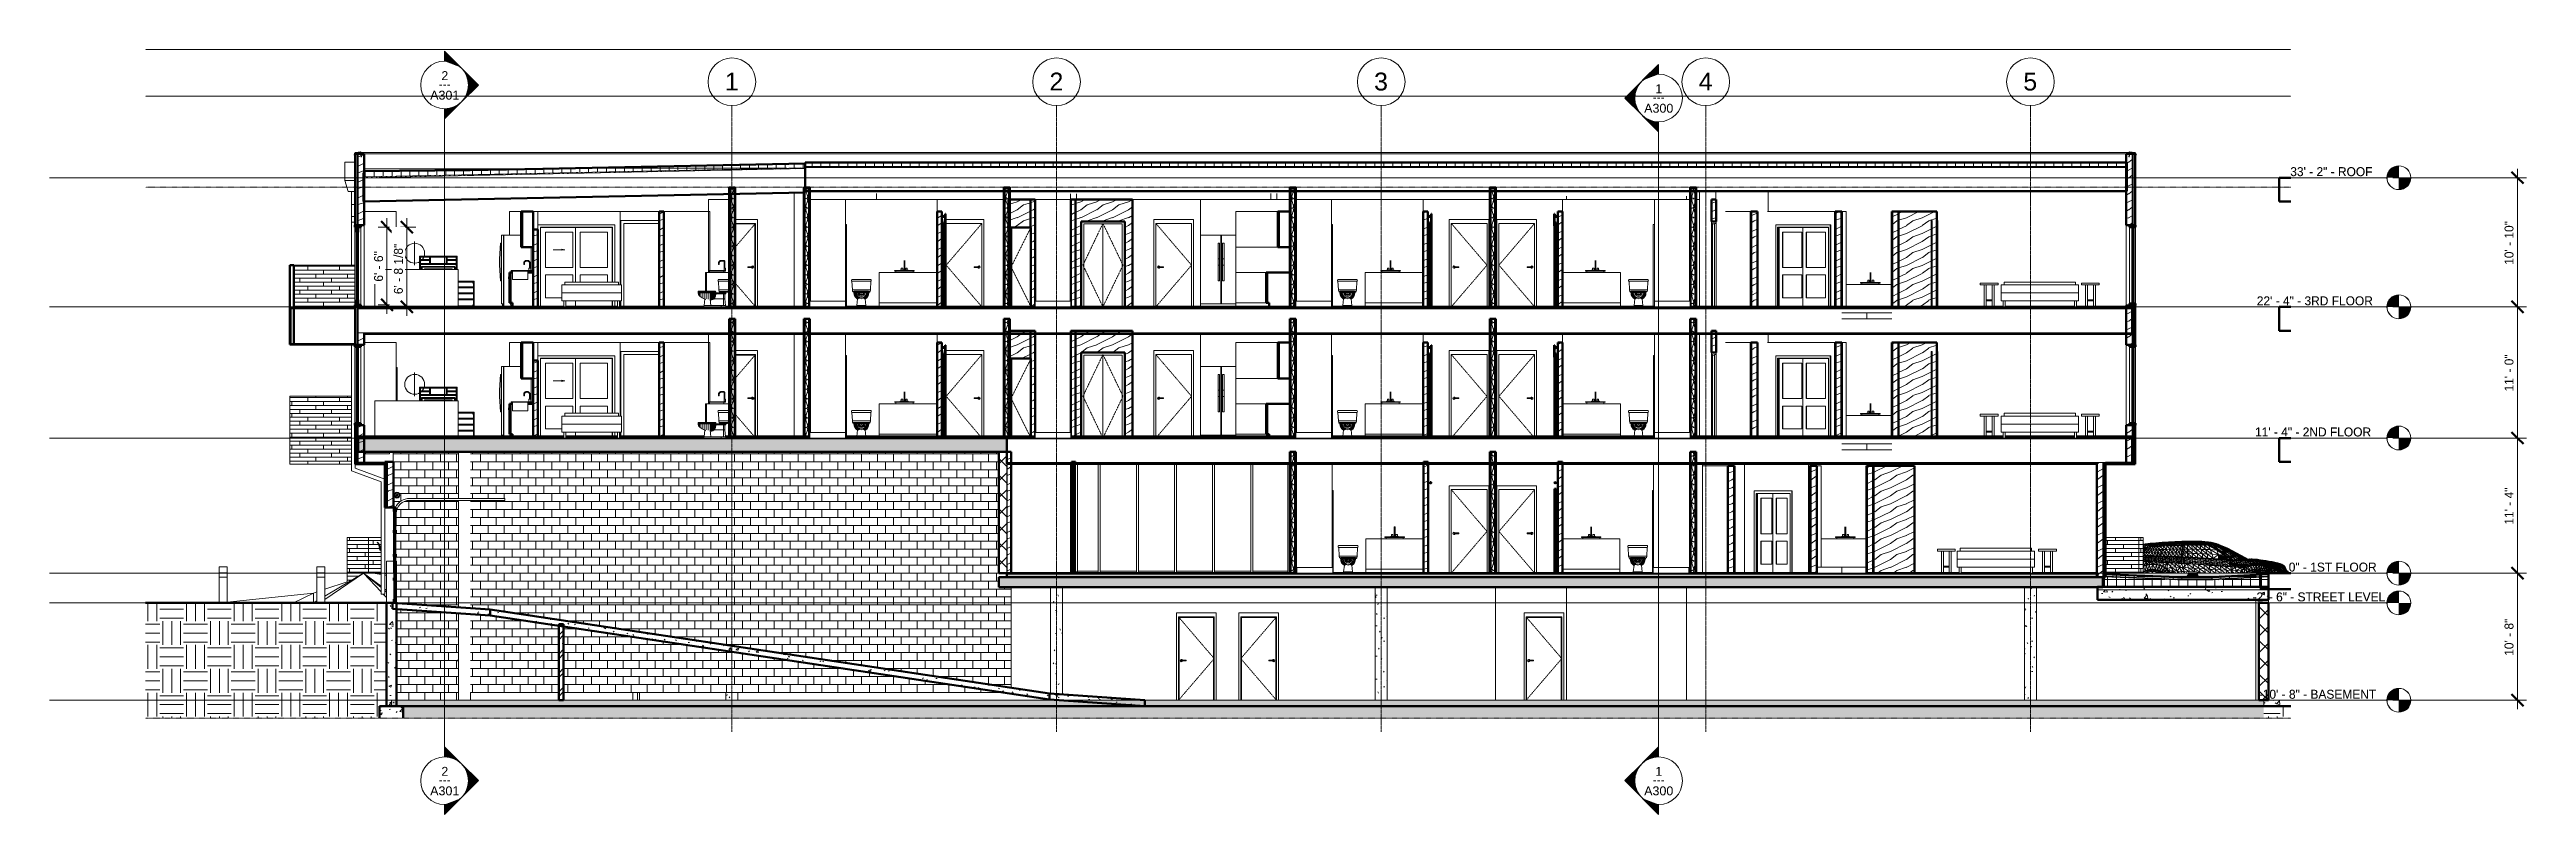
# Model space of a CAD drawing. Header units: inches. Extents: x -4169 to 1833, y -300 to 585.
# Drawn here: x -4169 to -1674, y -243 to 527 of the extents above; entities that cross this region are included whole.
import ezdxf

# ---------------------------------------------------------------- set-up
doc = ezdxf.new("R2010")
doc.units = ezdxf.units.IN
doc.header["$MEASUREMENT"] = 0
for name, pattern in [('Aligning Line 1_8_', [0.25, 0.125, -0.125]), ('Dash 1_16_', [0.125, 0.0625, -0.0625]), ('Grid Line 1_2_', [0.875, 0.5, -0.125, 0.125, -0.125])]:
    doc.linetypes.add(name, pattern=pattern)
for name, color, linetype, lineweight in [('0-1', 7, 'Continuous', 5), ('0-2', 9, 'Continuous', 13), ('0-3', 191, 'Continuous', 5), ('0-4', 7, 'Continuous', 9), ('0-5', 165, 'Continuous', 5), ('0-6', 10, 'Continuous', 13), ('A-ANNO-DIMS', 211, 'Continuous', 9), ('A-ANNO-DIMS-96', 211, 'Continuous', 9), ('A-CLNG', 13, 'Continuous', 13), ('A-CLNG-1', 13, 'Continuous', 50), ('A-CLNG-PATT-1', 13, 'Continuous', 9), ('A-DETL-GENF-1', 92, 'Continuous', 13), ('A-DETL-GENF-2', 7, 'Continuous', 9), ('A-DOOR', 31, 'Continuous', 13), ('A-DOOR-1', 10, 'Continuous', 13), ('A-DOOR-2', 250, 'Continuous', 50), ('A-DOOR-3', 7, 'Continuous', 9), ('A-DOOR-4', 7, 'Dash 1_16_', 9), ('A-DOOR-5', 31, 'Continuous', 9), ('A-DOOR-6', 31, 'Continuous', 50), ('A-DOOR-FRAM-1', 7, 'Continuous', 9), ('A-DOOR-FRAM-2', 90, 'Continuous', 20), ('A-FLOR', 192, 'Continuous', 13), ('A-FLOR-1', 53, 'Continuous', 50), ('A-FLOR-2', 192, 'Continuous', 50), ('A-FLOR-LEVL', 51, 'Continuous', 9), ('A-FLOR-LEVL-1', 51, 'Grid Line 1_2_', 9), ('A-FLOR-LEVL-2', 254, 'Continuous', 9), ('A-FLOR-LEVL-3', 147, 'Continuous', 9), ('A-FLOR-MCUT', 51, 'Continuous', 13), ('A-FLOR-PATT-1', 8, 'Continuous', 9), ('A-GENM', 5, 'Continuous', 9), ('A-GENM-1', 253, 'Continuous', 9), ('A-GENM-2', 7, 'Continuous', 9), ('A-GLAZ', 151, 'Continuous', 13), ('A-GLAZ-1', 151, 'Continuous', 50), ('A-GLAZ-CURT-1', 7, 'Continuous', 9), ('A-GLAZ-CURT-2', 250, 'Continuous', 50), ('A-GLAZ-CWMG-1', 7, 'Continuous', 9), ('A-GLAZ-CWMG-2', 250, 'Continuous', 50), ('A-ROOF', 132, 'Continuous', 13), ('A-ROOF-1', 132, 'Continuous', 50), ('A-ROOF-PATT-1', 132, 'Continuous', 9), ('A-WALL', 113, 'Continuous', 13), ('A-WALL-1', 250, 'Continuous', 50), ('A-WALL-2', 10, 'Continuous', 13), ('A-WALL-3', 113, 'Continuous', 50), ('A-WALL-PATT-1', 7, 'Continuous', 9), ('A-WALL-PATT-2', 253, 'Continuous', 9), ('A-WALL-PATT-3', 55, 'Continuous', 9), ('A-WALL-PATT-4', 252, 'Continuous', 9), ('A-WALL-PATT-5', 111, 'Continuous', 9), ('C-BLDG-PADS-1', 253, 'Continuous', 9), ('C-BLDG-PADS-2', 10, 'Continuous', 13), ('C-TOPO', 7, 'Continuous', 9), ('C-TOPO-1', 250, 'Continuous', 50), ('E-LITE-EQPM', 33, 'Continuous', 9), ('E-LITE-EQPM-1', 253, 'Continuous', 9), ('G-ANNO-SYMB', 111, 'Aligning Line 1_8_', 9), ('G-ANNO-SYMB-1', 254, 'Aligning Line 1_8_', 9), ('G-ANNO-SYMB-2', 147, 'Aligning Line 1_8_', 9), ('G-ANNO-SYMB-3', 111, 'Continuous', 9), ('G-IMPT', 8, 'Continuous', 9), ('I-FURN-1', 7, 'Continuous', 9), ('I-WALL-1', 250, 'Continuous', 50), ('I-WALL-2', 10, 'Continuous', 13), ('L-SITE', 91, 'Continuous', 9), ('M-EQPM', 50, 'Continuous', 9), ('M-EQPM-1', 7, 'Continuous', 9), ('P-SANR-FIXT-1', 7, 'Continuous', 9), ('Q-CASE-1', 7, 'Continuous', 9), ('Q-CASE-2', 250, 'Continuous', 50), ('Q-SPCQ-1', 7, 'Continuous', 9), ('S-COLS', 52, 'Continuous', 9), ('S-FNDN', 32, 'Continuous', 13), ('S-FNDN-1', 9, 'Continuous', 13), ('S-FNDN-2', 32, 'Continuous', 50), ('S-FNDN-3', 32, 'Continuous', 9), ('S-GRID-1', 1, 'Grid Line 1_2_', 9), ('S-GRID-IDEN', 1, 'Continuous', 9)]:
    doc.layers.add(name, color=color, linetype=linetype, lineweight=lineweight)
doc.styles.add('Arial', font='arial.ttf', dxfattribs={"height": 9})
doc.styles.add('Arial_1', font='arial.ttf', dxfattribs={"height": 18})
doc.styles.add('Century Gothic', font='ufonts.com_century-gothic.ttf', dxfattribs={"height": 9})
doc.dimstyles.new('OD__1_8__Tol__', dxfattribs={"dimscale": 12, "dimtxt": 9.397514, "dimasz": 1, "dimexe": 0.75, "dimexo": 0.5, "dimgap": 0.125, "dimtad": 1, "dimdec": 3, "dimrnd": 0.125, "dimzin": 3, "dimdsep": 46, "dimlunit": 4, "dimtxsty": 'Century Gothic', "dimblk1": 'OBLIQUE', "dimblk2": 'OBLIQUE', "dimsah": 1, "dimcen": 0.09, "dimdle": 0.75, "dimazin": 0, "dimtfac": 1, "dimtdec": 4, "dimtix": 1, "dimtmove": 0, "dimatfit": 3, "dimfxl": 1, "dimtvp": 1, "dimtfill": 1, "dimfrac": 2, "dimtolj": 1, "dimtzin": 0, "dimarcsym": 2})
pattern_1 = [(0, (-3769.654, 146.633), (30.72, 7.68), [1.267, -21.773, 1.267, -21.773, -122.88]), (0, (-3769.654, 146.633), (30.72, 7.68), [-46.08, 1.267, -44.813, 1.267, -21.773, -53.76]), (0, (-3769.654, 146.633), (30.72, 7.68), [-115.2, 1.267, -14.093, 1.267, -37.133]), (120, (-3758.134, 150.473), (-22.011075, 22.7643), [1.267, -21.773, 1.267, -21.773, -122.88]), (120, (-3758.134, 150.473), (-22.011075, 22.7643), [-46.08, 1.267, -44.813, 1.267, -21.773, -53.76]), (120, (-3758.134, 150.473), (-22.011075, 22.7643), [-115.2, 1.267, -14.093, 1.267, -37.133]), (240, (-3754.294, 165.833), (-8.708925, -30.4443), [1.267, -21.773, 1.267, -21.773, -122.88]), (240, (-3754.294, 165.833), (-8.708925, -30.4443), [-46.08, 1.267, -44.813, 1.267, -21.773, -53.76]), (240, (-3754.294, 165.833), (-8.708925, -30.4443), [-115.2, 1.267, -14.093, 1.267, -37.133])]
pattern_2 = [(216.87, (-3763.257, 162.627), (47.980943, 31.987086), [7.997, -71.971]), (206.565, (-3753.661, 157.829), (-15.993714, -15.994133), [17.881, -17.881]), (198.435, (-3753.661, 149.832), (-31.98674, -15.99388), [10.115, -40.461])]
pattern_3 = [(0, (-3769.654, 146.633), (24, 24), [24, -24]), (0, (-3769.654, 155.633), (24, 24), [24, -24]), (0, (-3769.654, 164.633), (24, 24), [24, -24]), (90, (-3766.654, 167.633), (-24, 24), [24, -24]), (90, (-3757.654, 167.633), (-24, 24), [24, -24]), (90, (-3748.654, 167.633), (-24, 24), [24, -24])]
pattern_4 = [(50, (-3769.654, 146.633), (27.5427, -2.40992), [2.88, -31.68]), (355, (-3769.654, 146.633), (-5.32784, 28.88427), [2.304, -25.344]), (100.451, (-3767.36, 146.432), (22.2153, 26.47393), [2.448, -26.924]), (46.184, (-3769.654, 154.313), (40.9819, -6.3564), [4.32, -47.52]), (96.636, (-3766.24, 153.784), (35.89075, 37.4062), [3.671, -40.386]), (351.184, (-3769.654, 154.313), (35.891, 37.4062), [3.456, -38.016]), (21, (-3765.814, 152.393), (22.92104, -15.46073), [2.88, -31.68]), (326, (-3765.814, 152.393), (9.34353, 27.84574), [2.304, -25.344]), (71.451, (-3763.904, 151.105), (32.26477, 12.38442), [2.448, -26.924]), (37.5, (-3769.654, 146.633), (0.466855, 12.782707), [1.267, -23.77, 1.267, -24.461, -25.44]), (37.5, (-3769.654, 146.633), (0.466855, 12.782707), [-50.765, 1.267, -24.173]), (7.5, (-3769.654, 146.633), (10.10159, 15.14509), [1.267, -13.402, 1.267, -23.194, -9.696]), (7.5, (-3769.654, 146.633), (10.10159, 15.14509), [-39.13, 1.267, -8.429]), (327.5, (-3778.217, 146.633), (20.49916, -0.86578), [1.267, -8.333, 1.267, -28.685, -39.744]), (327.5, (-3778.217, 146.633), (20.49916, -0.86578), [-39.552, 1.267, -38.477]), (317.5, (-3782.057, 146.633), (22.39478, 3.84429), [1.267, -11.213, 1.267, -18.624, -28.224]), (317.5, (-3782.057, 146.633), (22.39478, 3.84429), [-32.371, 1.267, -26.957])]
pattern_5 = [(161.57, (-3769.174, 147.113), (-3.8399538, -1.54e-05), [0, -27.322, 3.034, 0]), (18.43, (-3770.134, 147.113), (-3.8399538, 1.54e-05), [0, -27.322, 3.034, 0]), (108.43, (-3769.174, 147.113), (1.919622, -9.6005246), [9.106, -21.25]), (71.57, (-3770.134, 147.113), (1.919622, 9.6005246), [9.106, -21.25])]
pattern_6 = [(45, (-3769.654, 146.633), (-8.48528, 8.48528), []), (135, (-3769.654, 146.633), (-8.48528, -8.48528), [])]
pattern_7 = [(45, (-3769.654, 146.633), (-9.50352, 9.50352), []), (45, (-3769.654, 161.033), (-9.50352, 9.50352), [])]
pattern_8 = [(0, (-3769.654, 146.633), (0, 4.798), []), (315, (-3769.654, 146.633), (4.7984266, 0), [6.786, -6.786]), (45, (-3769.654, 146.633), (4.7984266, 0), [6.786, -6.786])]
pattern_9 = [(0, (-3769.654, 146.633), (0, 9), []), (90, (-3769.654, 146.633), (-9, 6e-16), [])]
pattern_10 = [(0, (-3866.724, 0.8), (0, 4), []), (90, (-3866.724, 0.8), (-8, 8), [4, -28]), (90, (-3850.724, 4.8), (-8, 8), [4, -28])]

msp = doc.modelspace()

# ---------------------------------------------------------------- texts
at = {"layer": 'A-FLOR-LEVL', "char_height": 9, "attachment_point": 1, "style": 'Century Gothic'}
for s, insert, width in [('33\' - 2" - ROOF', (-1911.4713, 408.5508), 104.232), ('22\' - 4" - 3RD FLOOR', (-1945.2224, 278.5508), 145.137), ('11\' - 4" - 2ND FLOOR', (-1946.961, 146.5508), 147.258), ('0\' - 0" - 1ST FLOOR', (-1932.7122, 10.5508), 129.987), ('-2\' - 6" - STREET LEVEL', (-1949.4555, -19.4492), 150.288), ('-10\' - 8" - BASEMENT', (-1943.2193, -117.4492), 142.713)]:
    msp.add_mtext(s, dxfattribs=dict(at, insert=insert, width=width))
at = {"layer": 'G-ANNO-SYMB-3', "char_height": 9, "attachment_point": 1}
for s, insert, width, style in [('2', (-3774.0447, 505.1897), 8.484, 'Arial'), ('A301', (-3785.2888, 485.5534), 35.754, 'Arial'), ('---', (-3776.696, 496.683), 15.453, 'Century Gothic'), ('---', (-2553.7935, 483.5433), 15.453, 'Century Gothic'), ('1', (-2551.1422, 492.05), 8.484, 'Arial'), ('A300', (-2562.3863, 472.4138), 35.754, 'Arial'), ('2', (-3774.0447, -195.0222), 8.484, 'Arial'), ('1', (-2551.1422, -195.0222), 8.484, 'Arial'), ('A301', (-3785.2888, -214.6584), 35.754, 'Arial'), ('---', (-3776.696, -203.5289), 15.453, 'Century Gothic'), ('A300', (-2562.3863, -214.6584), 35.754, 'Arial'), ('---', (-2553.7935, -203.5289), 15.453, 'Century Gothic')]:
    msp.add_mtext(s, dxfattribs=dict(at, insert=insert, width=width, style=style))
at = {"layer": 'S-GRID-IDEN', "char_height": 18, "width": 16.968, "attachment_point": 1, "style": 'Arial_1'}
for s, insert in [('1', (-3488.4528, 503.7879)), ('2', (-3161.4528, 503.7879)), ('3', (-2834.4528, 503.7879)), ('4', (-2507.4528, 503.7879)), ('5', (-2180.4528, 503.7879))]:
    msp.add_mtext(s, dxfattribs=dict(at, insert=insert))

# ---------------------------------------------------------------- blocks, each defined once
blk = doc.blocks.new('Studio Light - 120V-1360589-BUILDING SECTION - NORTH_SOUTH THRU PARKING RAMP - LOOKING WEST')
at = {"layer": 'E-LITE-EQPM-1'}
for p, q in [((-3801.1, 190), (-3801.1, 201.9)), ((-3801.1, 201.9), (-3801.1, 190)), ((-3801.1, 190), (-3801.1, 178.1)), ((-3801.1, 178.1), (-3801.1, 190))]:
    blk.add_line(p, q, dxfattribs=at)
for start, end in [(0, 180), (180, 0)]:
    blk.add_arc((-3800.9, 190), 10, start, end, dxfattribs=at)
blk = doc.blocks.new('Parking_Stall_Multiple - STANDARD-1626801-BUILDING SECTION - NORTH_SOUTH THRU PARKING RAMP - LOOKING WEST')
at = {"layer": 'A-GENM-1'}
for p, q in [((-1947.7, -127.8), (-1944.7, -127.8)), ((-1947.7, -127.8), (-1947.7, -128)), ((-1944.7, -127.8), (-1943.3, -127.8)), ((-1944.7, -127.8), (-1944.7, -128)), ((-1933.3, -127.8), (-1910.9, -127.8))]:
    blk.add_line(p, q, dxfattribs=at)
blk = doc.blocks.new('Level - Level Head - Circle-V179-BUILDING SECTION - NORTH_SOUTH THRU PARKING RAMP - LOOKING WEST')
at = {"layer": 'A-FLOR-LEVL'}
h = blk.add_hatch(color=256, dxfattribs=at)
edge = h.paths.add_edge_path(flags=0)
edge.add_line((-1802.2, 0), (-1814.2, 0))
edge.add_arc((-1802.2, 0), 12, 90, 180, ccw=False)
edge.add_line((-1802.2, 12), (-1802.2, 0))
h = blk.add_hatch(color=256, dxfattribs=at)
edge = h.paths.add_edge_path(flags=0)
edge.add_line((-1802.2, -12), (-1802.2, 0))
edge.add_line((-1802.2, 0), (-1790.2, 0))
edge.add_arc((-1802.2, 0), 12, 270, 360, ccw=False)
at = {"layer": 'A-FLOR-LEVL-2'}
blk.add_circle((-1802.2, 0), 12, dxfattribs=at)
blk = doc.blocks.new('CTR - 2nd Phase_rvt-1-BUILDING SECTION - NORTH_SOUTH THRU PARKING RAMP - LOOKING WEST')
at = {"layer": 'A-FLOR-1'}
for p, q in [((-1910.9, 398), (-1922.7, 398)), ((-1922.7, 398), (-1922.7, 374)), ((-1922.7, 374), (-1910.9, 374)), ((-1910.9, 268), (-1922.7, 268)), ((-1922.7, 268), (-1922.7, 244)), ((-1922.7, 244), (-1910.9, 244)), ((-1910.9, 136), (-1922.7, 136)), ((-1922.7, 136), (-1922.7, 112)), ((-1922.7, 112), (-1910.9, 112)), ((-1910.9, 0), (-1941.2, 0)), ((-1941.2, 0), (-1941.2, -16)), ((-1941.2, -16), (-1910.9, -16))]:
    blk.add_line(p, q, dxfattribs=at)
at = {"layer": 'A-FLOR-LEVL-1'}
for p, q in [((-4168.7, 398), (-1814.2, 398)), ((-4168.7, 268), (-1814.2, 268)), ((-4168.7, 136), (-1814.2, 136)), ((-4168.7, 0), (-1814.2, 0)), ((-4168.7, -30), (-1814.2, -30)), ((-4168.7, -128), (-1814.2, -128))]:
    blk.add_line(p, q, dxfattribs=at)
at = {"layer": 'G-ANNO-SYMB-1'}
for p, q in [((-1910.9, 527), (-4072.1, 527)), ((-1910.9, 388.6), (-4072.1, 388.6))]:
    blk.add_line(p, q, dxfattribs=at)
at = {"layer": 'S-FNDN-1'}
blk.add_line((-1946.2, -26.8), (-1946.2, -127.8), dxfattribs=at)
at = {"layer": '0-2'}
for name, p in [('Studio Light - 120V-1360589-BUILDING SECTION - NORTH_SOUTH THRU PARKING RAMP - LOOKING WEST', (0, 132)), ('Studio Light - 120V-1360589-BUILDING SECTION - NORTH_SOUTH THRU PARKING RAMP - LOOKING WEST', (0, 0)), ('Parking_Stall_Multiple - STANDARD-1626801-BUILDING SECTION - NORTH_SOUTH THRU PARKING RAMP - LOOKING WEST', (0, 0))]:
    blk.add_blockref(name, p, dxfattribs=at)
at = {"layer": '0-3'}
for p in [(0, 398), (0, 268), (0, 136), (0, 0), (0, -30), (0, -128)]:
    blk.add_blockref('Level - Level Head - Circle-V179-BUILDING SECTION - NORTH_SOUTH THRU PARKING RAMP - LOOKING WEST', p, dxfattribs=at)
at = {"layer": 'A-FLOR-LEVL', "char_height": 9, "attachment_point": 1, "style": 'Century Gothic'}
for s, insert, width in [('33\' - 2" - ROOF', (-1911.6, 408.6), 104.232), ('22\' - 4" - 3RD FLOOR', (-1945.3, 278.6), 145.137), ('11\' - 4" - 2ND FLOOR', (-1947.1, 146.6), 147.258), ('0\' - 0" - 1ST FLOOR', (-1932.8, 10.6), 129.987), ('-2\' - 6" - STREET LEVEL', (-1949.6, -19.4), 150.288), ('-10\' - 8" - BASEMENT', (-1943.3, -117.4), 142.713)]:
    blk.add_mtext(s, dxfattribs=dict(at, insert=insert, width=width))
blk = doc.blocks.new('Interior_barn_door_18732 - Interior_barn_door_18732-1656080-BUILDING SECTION - NORTH_SOUTH THRU PARKING RAMP - LOOKING WEST')
at = {"layer": 'A-DOOR-1'}
for p, q in [((-2780, 91), (-2778.1, 91)), ((-2776.6, 90.1), (-2780, 90.1)), ((-2776.9, 91), (-2776.6, 91)), ((-2776.6, 90.1), (-2776.6, 91))]:
    blk.add_line(p, q, dxfattribs=at)
at = {"layer": 'A-DOOR-2'}
for start, end in [(90, 270), (270, 90)]:
    blk.add_arc((-2777.5, 91), 0.625, start, end, dxfattribs=at)
blk = doc.blocks.new('Interior_barn_door_18732 - Interior_barn_door_18732-1655839-BUILDING SECTION - NORTH_SOUTH THRU PARKING RAMP - LOOKING WEST')
at = {"layer": 'A-DOOR-1'}
for p, q in [((-2652.9, 91), (-2652.6, 91)), ((-2652.9, 91), (-2652.9, 90.1)), ((-2649.4, 90.1), (-2652.9, 90.1)), ((-2651.4, 91), (-2649.4, 91))]:
    blk.add_line(p, q, dxfattribs=at)
at = {"layer": 'A-DOOR-2'}
for p, q in [((-2651.1, 85), (-2652.8, 85)), ((-2652.8, 85), (-2652.8, 1)), ((-2651.1, 1), (-2651.1, 85)), ((-2652.8, 1), (-2651.1, 1))]:
    blk.add_line(p, q, dxfattribs=at)
for start, end in [(90, 270), (270, 90)]:
    blk.add_arc((-2652, 91), 0.625, start, end, dxfattribs=at)
blk = doc.blocks.new('M_Sink Vanity-Square - 500 x 440mm-1352614-BUILDING SECTION - NORTH_SOUTH THRU PARKING RAMP - LOOKING WEST')
at = {"layer": 'P-SANR-FIXT-1'}
for p, q in [((-2823.6, 36.5), (-2823.6, 36)), ((-2823.5, 36.5), (-2820.2, 36.5)), ((-2823.5, 36), (-2823.5, 36.5)), ((-2820.2, 36), (-2823.5, 36)), ((-2822.3, 36), (-2822.3, 34.5)), ((-2820.2, 36.5), (-2807.2, 36.5)), ((-2820.2, 36.5), (-2820.2, 36)), ((-2807.2, 36), (-2820.2, 36)), ((-2817.9, 37), (-2817.9, 36.5)), ((-2817.9, 37), (-2817.2, 37)), ((-2817.2, 37), (-2816.2, 37)), ((-2816.9, 39), (-2816.9, 37)), ((-2816.9, 39), (-2815.4, 39)), ((-2816.2, 37), (-2811.7, 37)), ((-2815.4, 37), (-2815.4, 39)), ((-2814.2, 37.5), (-2814.2, 37)), ((-2814.2, 37.5), (-2813.2, 37.5)), ((-2814.1, 46.4), (-2814.1, 46.4)), ((-2814.1, 45.2), (-2814.1, 37.5)), ((-2814.1, 43.9), (-2814.1, 42.5)), ((-2813.7, 42.5), (-2814.1, 42.5)), ((-2813.3, 42.5), (-2813.7, 42.5)), ((-2813.3, 46.4), (-2813.3, 46.4)), ((-2813.3, 37.5), (-2813.3, 45.2)), ((-2813.3, 42.5), (-2813.3, 43.9)), ((-2813.2, 37), (-2813.2, 37.5)), ((-2812.4, 39), (-2812.4, 37)), ((-2812.4, 39), (-2810.9, 39)), ((-2811.7, 37), (-2810.7, 37)), ((-2810.9, 37), (-2810.9, 39)), ((-2810.7, 37), (-2810, 37)), ((-2809.9, 36.5), (-2809.9, 37)), ((-2807.2, 36.5), (-2803.9, 36.5)), ((-2807.2, 36), (-2807.2, 36.5)), ((-2803.9, 36), (-2807.2, 36)), ((-2805.1, 34.5), (-2805.1, 36)), ((-2803.9, 36), (-2803.9, 36.5)), ((-2803.8, 36), (-2803.8, 36.5))]:
    blk.add_line(p, q, dxfattribs=at)
at = {"layer": 'P-SANR-FIXT-1', "flags": 128}
for points in [[(-2814.1, 46.4), (-2814.1, 46.4), (-2814.1, 46.5), (-2814.1, 46.5), (-2814, 46.5), (-2814, 46.5), (-2814, 46.5), (-2814, 46.5), (-2814, 46.5), (-2814, 46.6), (-2814, 46.6)], [(-2814.1, 46.4), (-2814.1, 46.4), (-2814.1, 46.4), (-2814.1, 46.4), (-2814.1, 46.3), (-2814.1, 46.3), (-2814.1, 46.3), (-2814.1, 46.3), (-2814.1, 46.2), (-2814.1, 46.2), (-2814.1, 46.2), (-2814.1, 46.1), (-2814.1, 46.1), (-2814.1, 46), (-2814.1, 46), (-2814.1, 45.9), (-2814.1, 45.9), (-2814.1, 45.8), (-2814.1, 45.8), (-2814.1, 45.7), (-2814.1, 45.6), (-2814.1, 45.5), (-2814.1, 45.5), (-2814.1, 45.4), (-2814.1, 45.3), (-2814.1, 45.2), (-2814.1, 45.1), (-2814.1, 45.1), (-2814.1, 45), (-2814.1, 44.9), (-2814.1, 44.8), (-2814.1, 44.7), (-2814.1, 44.6), (-2814.1, 44.5), (-2814.1, 44.4), (-2814.1, 44.3), (-2814.1, 44.2), (-2814.1, 44.1), (-2814.1, 44), (-2814.1, 43.9), (-2814.1, 43.9)], [(-2814.1, 45.2), (-2814.1, 45.2), (-2814.1, 45.3), (-2814.1, 45.3), (-2814.1, 45.4), (-2814.1, 45.4), (-2814.1, 45.5), (-2814.1, 45.5), (-2814.1, 45.6), (-2814.1, 45.6), (-2814.1, 45.6), (-2814.1, 45.7), (-2814.1, 45.7), (-2814.1, 45.8), (-2814.1, 45.8), (-2814.1, 45.9), (-2814.1, 45.9), (-2814.1, 45.9), (-2814.1, 46), (-2814.1, 46), (-2814.1, 46), (-2814.1, 46.1), (-2814.1, 46.1), (-2814.1, 46.1), (-2814.1, 46.2)], [(-2813.4, 46.6), (-2813.4, 46.6), (-2813.4, 46.6), (-2813.4, 46.5), (-2813.3, 46.5), (-2813.3, 46.5), (-2813.3, 46.5), (-2813.3, 46.5), (-2813.3, 46.5), (-2813.3, 46.5), (-2813.3, 46.4), (-2813.3, 46.4)], [(-2813.3, 43.9), (-2813.3, 44), (-2813.3, 44.1), (-2813.3, 44.2), (-2813.3, 44.3), (-2813.3, 44.4), (-2813.3, 44.5), (-2813.3, 44.6), (-2813.3, 44.7), (-2813.3, 44.8), (-2813.3, 44.8), (-2813.3, 44.9), (-2813.3, 45), (-2813.3, 45.1), (-2813.3, 45.2), (-2813.3, 45.3), (-2813.3, 45.4), (-2813.3, 45.4), (-2813.3, 45.5), (-2813.3, 45.6), (-2813.3, 45.7), (-2813.3, 45.7), (-2813.3, 45.8), (-2813.3, 45.9), (-2813.3, 45.9), (-2813.3, 46), (-2813.3, 46), (-2813.3, 46.1), (-2813.3, 46.1), (-2813.3, 46.2), (-2813.3, 46.2), (-2813.3, 46.2), (-2813.3, 46.3), (-2813.3, 46.3), (-2813.3, 46.3), (-2813.3, 46.3), (-2813.3, 46.4), (-2813.3, 46.4), (-2813.3, 46.4), (-2813.3, 46.4), (-2813.3, 46.4)], [(-2813.3, 46.1), (-2813.3, 46.1), (-2813.3, 46.1), (-2813.3, 46), (-2813.3, 46), (-2813.3, 46), (-2813.3, 45.9), (-2813.3, 45.9), (-2813.3, 45.9), (-2813.3, 45.8), (-2813.3, 45.8), (-2813.3, 45.7), (-2813.3, 45.7), (-2813.3, 45.7), (-2813.3, 45.6), (-2813.3, 45.6), (-2813.3, 45.5), (-2813.3, 45.5), (-2813.3, 45.4), (-2813.3, 45.4), (-2813.3, 45.3), (-2813.3, 45.3), (-2813.3, 45.2), (-2813.3, 45.2), (-2813.3, 45.2)]]:
    blk.add_lwpolyline(points, dxfattribs=at)
blk = doc.blocks.new('Toilet-Domestic-3D - Toilet-Domestic-3D-1372870-BUILDING SECTION - NORTH_SOUTH THRU PARKING RAMP - LOOKING WEST')
at = {"layer": 'P-SANR-FIXT-1'}
for p, q in [((-2870.5, 27.3), (-2870.6, 26)), ((-2870.1, 25.7), (-2869.7, 17.2)), ((-2869.6, 27.7), (-2869.1, 27.7)), ((-2869.6, 27.7), (-2869.1, 27.7)), ((-2868, 27.7), (-2867.3, 27.7)), ((-2868, 27.7), (-2867.3, 27.7)), ((-2854.3, 27.7), (-2866.8, 27.7)), ((-2866.8, 25.7), (-2854.3, 25.7)), ((-2854.3, 27.7), (-2852.1, 27.7)), ((-2854.3, 27.7), (-2852.1, 27.7)), ((-2851.5, 17.2), (-2851.1, 25.7)), ((-2850.6, 26), (-2850.7, 27.3)), ((-2869.7, 17.2), (-2869.3, 15.5)), ((-2869.7, 17.2), (-2866.8, 17.2)), ((-2869.3, 15.5), (-2868, 15.5)), ((-2867.8, 15.7), (-2868.1, 15.2)), ((-2867.9, 15.2), (-2868.1, 15.2)), ((-2868.1, 15.2), (-2867.9, 15.2)), ((-2868.1, 15.2), (-2868.1, 14.5)), ((-2867.9, 14.5), (-2868.1, 14.5)), ((-2868.1, 14.2), (-2867.9, 14.2)), ((-2867.7, 15.7), (-2867.9, 15.2)), ((-2867.4, 15.2), (-2867.9, 15.2)), ((-2867.9, 15.2), (-2867.4, 15.2)), ((-2867.9, 15.2), (-2867.9, 14.5)), ((-2867.4, 14.5), (-2867.9, 14.5)), ((-2867.9, 14.2), (-2867.4, 14.2)), ((-2867.8, 15.7), (-2867.7, 15.7)), ((-2867.7, 15.7), (-2867.1, 15.7)), ((-2867.1, 15.7), (-2867.4, 15.2)), ((-2866.6, 15.2), (-2867.4, 15.2)), ((-2867.4, 15.2), (-2866.6, 15.2)), ((-2867.4, 15.2), (-2867.4, 14.5)), ((-2866.6, 14.5), (-2867.4, 14.5)), ((-2867.4, 14.2), (-2866.6, 14.2)), ((-2867.1, 15.7), (-2866.4, 15.7)), ((-2866.8, 17.2), (-2854.3, 17.2)), ((-2866.4, 15.7), (-2866.6, 15.2)), ((-2865.7, 15.2), (-2866.6, 15.2)), ((-2866.6, 15.2), (-2865.7, 15.2)), ((-2866.6, 15.2), (-2866.6, 14.5)), ((-2865.7, 14.5), (-2866.6, 14.5)), ((-2866.6, 14.2), (-2865.7, 14.2)), ((-2866.4, 15.7), (-2865.5, 15.7)), ((-2865.5, 15.7), (-2865.7, 15.2)), ((-2864.3, 15.2), (-2865.7, 15.2)), ((-2865.7, 15.2), (-2864.3, 15.2)), ((-2865.7, 15.2), (-2865.7, 14.5)), ((-2864.3, 14.5), (-2865.7, 14.5)), ((-2865.7, 14.2), (-2864.3, 14.2)), ((-2865.5, 15.7), (-2864.1, 15.7)), ((-2865.1, 1.2), (-2865.2, 0)), ((-2864.3, 8.1), (-2865.1, 1.2)), ((-2864.2, 1.2), (-2865.1, 1.2)), ((-2865.1, 1.2), (-2864.9, 1.2)), ((-2864.9, 1.2), (-2860.6, 1.2)), ((-2864.1, 15.7), (-2864.3, 15.2)), ((-2863.3, 15.2), (-2864.3, 15.2)), ((-2864.3, 15.2), (-2863.3, 15.2)), ((-2864.3, 15.2), (-2864.3, 14.5)), ((-2863.3, 14.5), (-2864.3, 14.5)), ((-2864.3, 14.2), (-2863.3, 14.2)), ((-2863.2, 1.2), (-2864.2, 1.2)), ((-2864.1, 15.7), (-2863.2, 15.7)), ((-2863.2, 15.7), (-2863.3, 15.2)), ((-2862.5, 15.2), (-2863.3, 15.2)), ((-2863.3, 15.2), (-2862.5, 15.2)), ((-2863.3, 15.2), (-2863.3, 14.5)), ((-2862.5, 14.5), (-2863.3, 14.5)), ((-2863.3, 14.2), (-2862.5, 14.2)), ((-2863.2, 15.7), (-2862.4, 15.7)), ((-2862, 1.2), (-2863.2, 1.2)), ((-2862.4, 15.7), (-2862.5, 15.2)), ((-2861.1, 15.2), (-2862.5, 15.2)), ((-2862.5, 15.2), (-2861.1, 15.2)), ((-2862.5, 15.2), (-2862.5, 14.5)), ((-2861.1, 14.5), (-2862.5, 14.5)), ((-2862.5, 14.2), (-2861.1, 14.2)), ((-2862.4, 15.7), (-2861, 15.7)), ((-2860.6, 1.2), (-2862, 1.2)), ((-2861, 15.7), (-2861.1, 15.2)), ((-2860.1, 15.2), (-2861.1, 15.2)), ((-2861.1, 15.2), (-2860.1, 15.2)), ((-2861.1, 15.2), (-2861.1, 14.5)), ((-2860.1, 14.5), (-2861.1, 14.5)), ((-2861.1, 14.2), (-2860.6, 14.2)), ((-2861, 15.7), (-2860.1, 15.7)), ((-2860.6, 14.2), (-2860.1, 14.2)), ((-2859.2, 1.2), (-2860.6, 1.2)), ((-2860.6, 1.2), (-2859.2, 1.2)), ((-2860.1, 15.7), (-2858.8, 15.7)), ((-2860.1, 15.7), (-2860.1, 15.2)), ((-2858.7, 15.2), (-2860.1, 15.2)), ((-2860.1, 15.2), (-2858.7, 15.2)), ((-2860.1, 15.2), (-2860.1, 14.5)), ((-2858.7, 14.5), (-2860.1, 14.5)), ((-2860.1, 14.2), (-2858.7, 14.2)), ((-2857.9, 1.2), (-2859.2, 1.2)), ((-2859.2, 1.2), (-2857.9, 1.2)), ((-2858.8, 15.7), (-2858, 15.7)), ((-2858.8, 15.7), (-2858.7, 15.2)), ((-2857.8, 15.2), (-2858.7, 15.2)), ((-2858.7, 15.2), (-2857.8, 15.2)), ((-2858.7, 15.2), (-2858.7, 14.5)), ((-2857.8, 14.5), (-2858.7, 14.5)), ((-2858.7, 14.2), (-2857.8, 14.2)), ((-2858, 15.7), (-2857, 15.7)), ((-2858, 15.7), (-2857.9, 15.2)), ((-2856.9, 1.2), (-2857.9, 1.2)), ((-2857.9, 1.2), (-2856.9, 1.2)), ((-2856.8, 15.2), (-2857.8, 15.2)), ((-2857.8, 15.2), (-2856.9, 15.2)), ((-2857.8, 15.2), (-2857.8, 14.5)), ((-2856.8, 14.5), (-2857.8, 14.5)), ((-2857.8, 14.2), (-2856.8, 14.2)), ((-2857, 15.7), (-2855.7, 15.7)), ((-2857, 15.7), (-2856.9, 15.2)), ((-2856.3, 1.2), (-2856.9, 1.2)), ((-2856.9, 1.2), (-2856.3, 1.2)), ((-2855.5, 15.2), (-2856.8, 15.2)), ((-2856.8, 15.2), (-2855.5, 15.2)), ((-2856.8, 15.2), (-2856.8, 14.5)), ((-2855.5, 14.5), (-2856.8, 14.5)), ((-2856.8, 14.2), (-2855.5, 14.2)), ((-2856.1, 1.2), (-2856.8, 8.1)), ((-2856.1, 1.2), (-2856.3, 1.2)), ((-2856.3, 1.2), (-2856.1, 1.2)), ((-2856, 0), (-2856.1, 1.2)), ((-2855.7, 15.7), (-2854.8, 15.7)), ((-2855.7, 15.7), (-2855.5, 15.2)), ((-2854.5, 15.2), (-2855.5, 15.2)), ((-2855.5, 15.2), (-2854.5, 15.2)), ((-2855.5, 15.2), (-2855.5, 14.5)), ((-2854.5, 14.5), (-2855.5, 14.5)), ((-2855.5, 14.2), (-2854.5, 14.2)), ((-2854.8, 15.7), (-2854, 15.7)), ((-2854.8, 15.7), (-2854.5, 15.2)), ((-2853.8, 15.2), (-2854.5, 15.2)), ((-2854.5, 15.2), (-2853.8, 15.2)), ((-2854.5, 15.2), (-2854.5, 14.5)), ((-2853.8, 14.5), (-2854.5, 14.5)), ((-2854.5, 14.2), (-2853.8, 14.2)), ((-2854.3, 17.2), (-2851.5, 17.2)), ((-2854, 15.7), (-2853.5, 15.7)), ((-2854, 15.7), (-2853.8, 15.2)), ((-2853.3, 15.2), (-2853.8, 15.2)), ((-2853.8, 15.2), (-2853.3, 15.2)), ((-2853.8, 15.2), (-2853.8, 14.5)), ((-2853.3, 14.5), (-2853.8, 14.5)), ((-2853.8, 14.2), (-2853.3, 14.2)), ((-2853.5, 15.7), (-2853.3, 15.7)), ((-2853.5, 15.7), (-2853.3, 15.2)), ((-2853.3, 15.7), (-2853.1, 15.2)), ((-2853.1, 15.2), (-2853.3, 15.2)), ((-2853.3, 15.2), (-2853.1, 15.2)), ((-2853.3, 15.2), (-2853.3, 14.5)), ((-2853.1, 14.5), (-2853.3, 14.5)), ((-2853.3, 14.2), (-2853.1, 14.2)), ((-2853.2, 15.5), (-2851.8, 15.5)), ((-2853.1, 15.2), (-2853.1, 14.5)), ((-2851.8, 15.5), (-2851.5, 17.2))]:
    blk.add_line(p, q, dxfattribs=at)
at = {"layer": 'P-SANR-FIXT-1', "flags": 128}
for points in [[(-2870.3, 25.7), (-2870.3, 25.7), (-2870.3, 25.7), (-2870.3, 25.7), (-2870.3, 25.7), (-2870.2, 25.7), (-2870.2, 25.7), (-2870.2, 25.7), (-2870.1, 25.7), (-2870.1, 25.7), (-2870, 25.7), (-2870, 25.7), (-2869.9, 25.7), (-2869.9, 25.7), (-2869.8, 25.7), (-2869.7, 25.7), (-2869.6, 25.7), (-2869.5, 25.7), (-2869.5, 25.7), (-2869.4, 25.7), (-2869.3, 25.7), (-2869.2, 25.7), (-2869.1, 25.7), (-2868.9, 25.7), (-2868.8, 25.7), (-2868.7, 25.7), (-2868.6, 25.7), (-2868.5, 25.7), (-2868.4, 25.7), (-2868.2, 25.7), (-2868.1, 25.7), (-2868, 25.7), (-2867.8, 25.7), (-2867.7, 25.7), (-2867.6, 25.7), (-2867.4, 25.7), (-2867.3, 25.7), (-2867.2, 25.7), (-2867, 25.7), (-2866.9, 25.7), (-2866.8, 25.7)], [(-2866.8, 27.7), (-2867, 27.7), (-2867.1, 27.7), (-2867.2, 27.7), (-2867.3, 27.7), (-2867.5, 27.7), (-2867.6, 27.7), (-2867.7, 27.7), (-2867.8, 27.7), (-2867.9, 27.7), (-2868.1, 27.7), (-2868.2, 27.7), (-2868.3, 27.7), (-2868.4, 27.7), (-2868.5, 27.7), (-2868.6, 27.7), (-2868.7, 27.7), (-2868.8, 27.7), (-2868.9, 27.7), (-2869, 27.7), (-2869.1, 27.7), (-2869.2, 27.7), (-2869.2, 27.7), (-2869.3, 27.7), (-2869.4, 27.7), (-2869.5, 27.7), (-2869.5, 27.7), (-2869.6, 27.7), (-2869.6, 27.7), (-2869.7, 27.7), (-2869.7, 27.7), (-2869.8, 27.7), (-2869.8, 27.7), (-2869.9, 27.7), (-2869.9, 27.7), (-2869.9, 27.7), (-2869.9, 27.7), (-2869.9, 27.7), (-2870, 27.7), (-2870, 27.7), (-2870, 27.7)], [(-2851.2, 27.7), (-2851.2, 27.7), (-2851.2, 27.7), (-2851.2, 27.7), (-2851.3, 27.7), (-2851.3, 27.7), (-2851.3, 27.7), (-2851.3, 27.7), (-2851.4, 27.7), (-2851.4, 27.7), (-2851.5, 27.7), (-2851.5, 27.7), (-2851.6, 27.7), (-2851.6, 27.7), (-2851.7, 27.7), (-2851.8, 27.7), (-2851.8, 27.7), (-2851.9, 27.7), (-2852, 27.7), (-2852.1, 27.7), (-2852.2, 27.7), (-2852.3, 27.7), (-2852.4, 27.7), (-2852.5, 27.7), (-2852.6, 27.7), (-2852.7, 27.7), (-2852.8, 27.7), (-2852.9, 27.7), (-2853, 27.7), (-2853.1, 27.7), (-2853.2, 27.7), (-2853.3, 27.7), (-2853.4, 27.7), (-2853.6, 27.7), (-2853.7, 27.7), (-2853.8, 27.7), (-2853.9, 27.7), (-2854.1, 27.7), (-2854.2, 27.7), (-2854.3, 27.7), (-2854.3, 27.7)], [(-2854.3, 25.7), (-2854.2, 25.7), (-2854.1, 25.7), (-2853.9, 25.7), (-2853.8, 25.7), (-2853.6, 25.7), (-2853.5, 25.7), (-2853.4, 25.7), (-2853.2, 25.7), (-2853.1, 25.7), (-2853, 25.7), (-2852.9, 25.7), (-2852.7, 25.7), (-2852.6, 25.7), (-2852.5, 25.7), (-2852.4, 25.7), (-2852.3, 25.7), (-2852.2, 25.7), (-2852, 25.7), (-2851.9, 25.7), (-2851.8, 25.7), (-2851.7, 25.7), (-2851.7, 25.7), (-2851.6, 25.7), (-2851.5, 25.7), (-2851.4, 25.7), (-2851.3, 25.7), (-2851.3, 25.7), (-2851.2, 25.7), (-2851.2, 25.7), (-2851.1, 25.7), (-2851.1, 25.7), (-2851, 25.7), (-2851, 25.7), (-2850.9, 25.7), (-2850.9, 25.7), (-2850.9, 25.7), (-2850.9, 25.7), (-2850.9, 25.7), (-2850.9, 25.7), (-2850.9, 25.7)], [(-2868.4, 14.7), (-2868.4, 14.7), (-2868.4, 14.7), (-2868.4, 14.7), (-2868.4, 14.7), (-2868.3, 14.7), (-2868.3, 14.7), (-2868.3, 14.7), (-2868.3, 14.7), (-2868.3, 14.7), (-2868.3, 14.7), (-2868.2, 14.7), (-2868.2, 14.7), (-2868.2, 14.7), (-2868.1, 14.7), (-2868.1, 14.7)], [(-2853.1, 14.7), (-2853, 14.7), (-2853, 14.7), (-2853, 14.7), (-2853, 14.7), (-2852.9, 14.7), (-2852.9, 14.7), (-2852.9, 14.7), (-2852.9, 14.7), (-2852.8, 14.7), (-2852.8, 14.7), (-2852.8, 14.7), (-2852.8, 14.7), (-2852.8, 14.7), (-2852.8, 14.7), (-2852.8, 14.7), (-2852.8, 14.7)]]:
    blk.add_lwpolyline(points, dxfattribs=at)
at = {"layer": 'P-SANR-FIXT-1'}
for radius, start, end in [(7.5, 180, 239.5183), (7.33, 180, 239.6408), (6.79, 180, 245.7328), (6.06, 180, 360), (5.13, 180, 360), (3.74, 180, 360), (2.74, 180, 360), (1.87, 180, 360), (0.5, 180, 360), (6.79, 294.2672, 360), (7.33, 300.3592, 304.588), (7.5, 300.4817, 360), (7.33, 304.6154, 360)]:
    blk.add_arc((-2860.6, 14.2), radius, start, end, dxfattribs=at)
for points, knots in [([(-2870.5, 25.8), (-2870.5, 25.8), (-2870.5, 25.8), (-2870.5, 25.8), (-2870.5, 25.8), (-2870.4, 25.8), (-2870.4, 25.8), (-2870.4, 25.8), (-2870.4, 25.8), (-2870.3, 25.7), (-2870.3, 25.7)], [-0.5, -0.5, -0.5, -0.5, -0.46875, -0.4375, -0.375, -0.3125, -0.25, -0.1875, -0.125, 0, 0, 0, 0]), ([(-2870, 27.7), (-2870, 27.7), (-2870.1, 27.7), (-2870.1, 27.7), (-2870.2, 27.7), (-2870.2, 27.7), (-2870.3, 27.6), (-2870.3, 27.6), (-2870.3, 27.6), (-2870.3, 27.6)], [-1, -1, -1, -1, -0.8333333, -0.75, -0.6666667, -0.5833333, -0.5, -0.4166667, -0.4141239, -0.4141239, -0.4141239, -0.4141239]), ([(-2850.8, 27.6), (-2850.8, 27.6), (-2850.9, 27.6), (-2850.9, 27.6), (-2850.9, 27.7), (-2851, 27.7), (-2851, 27.7), (-2851.1, 27.7), (-2851.2, 27.7), (-2851.2, 27.7)], [0.4141239, 0.4141239, 0.4141239, 0.4141239, 0.4166667, 0.5, 0.5833333, 0.6666667, 0.75, 0.8333333, 1, 1, 1, 1]), ([(-2850.9, 25.7), (-2850.8, 25.7), (-2850.8, 25.8), (-2850.8, 25.8), (-2850.8, 25.8), (-2850.7, 25.8), (-2850.7, 25.8), (-2850.7, 25.8), (-2850.7, 25.8), (-2850.7, 25.8), (-2850.7, 25.8)], [0, 0, 0, 0, 0.125, 0.1875, 0.25, 0.3125, 0.375, 0.4375, 0.46875, 0.5, 0.5, 0.5, 0.5]), ([(-2852.8, 14.7), (-2852.7, 14.7), (-2852.6, 14.8), (-2852.5, 14.8), (-2852.4, 14.8), (-2852.3, 14.9), (-2852.2, 15), (-2852.1, 15), (-2852, 15.1), (-2852, 15.2), (-2851.9, 15.2), (-2851.9, 15.3)], [0, 0, 0, 0, 0.1666667, 0.25, 0.3333333, 0.4166667, 0.5, 0.5833333, 0.6666667, 0.75, 0.8247452, 0.8247452, 0.8247452, 0.8247452])]:
    blk.add_open_spline(points, degree=3, knots=knots, dxfattribs=at)
for points in [[(-2869.1, 15.1), (-2869.1, 15.1), (-2869.1, 15), (-2869, 15), (-2869, 15)], [(-2868.6, 14.8), (-2868.5, 14.8), (-2868.5, 14.7), (-2868.4, 14.7)]]:
    blk.add_open_spline(points, degree=3, dxfattribs=at)
blk = doc.blocks.new('OD_CW_Base Cabinet - OD_CW_Base Cabinet-1879651-BUILDING SECTION - NORTH_SOUTH THRU PARKING RAMP - LOOKING WEST')
at = {"layer": 'Q-CASE-1'}
for p, q in [((-2842.6, 4), (-2842.6, 34.5)), ((-2784.8, 34.5), (-2842.6, 34.5)), ((-2842.6, 4), (-2784.8, 4)), ((-2842.6, 0), (-2842.6, 4))]:
    blk.add_line(p, q, dxfattribs=at)
blk = doc.blocks.new('Shower Base-3D - 36_ x 36_-1585791-BUILDING SECTION - NORTH_SOUTH THRU PARKING RAMP - LOOKING WEST')
at = {"layer": 'P-SANR-FIXT-1'}
for p, q in [((-2912.1, 5.7), (-2876.1, 5.7)), ((-2912.1, 5.7), (-2912.1, 0)), ((-2876.1, 0), (-2876.1, 5.7)), ((-2876.1, 0), (-2912.1, 0))]:
    blk.add_line(p, q, dxfattribs=at)
blk = doc.blocks.new('Single-Flush - CLOSET-1720256-BUILDING SECTION - NORTH_SOUTH THRU PARKING RAMP - LOOKING WEST')
at = {"layer": 'A-DOOR-FRAM-1'}
for p, q in [((-2876.6, 83), (-2875.6, 83)), ((-2875.6, 83), (-2875.6, 0))]:
    blk.add_line(p, q, dxfattribs=at)
blk = doc.blocks.new('M_Sink Vanity-Square - 500 x 440mm-1372835-BUILDING SECTION - NORTH_SOUTH THRU PARKING RAMP - LOOKING WEST')
at = {"layer": 'P-SANR-FIXT-1'}
for p, q in [((-2625.6, 36.5), (-2625.6, 36)), ((-2625.6, 36.5), (-2622.3, 36.5)), ((-2625.6, 36.5), (-2625.6, 36)), ((-2622.3, 36), (-2625.6, 36)), ((-2624.3, 36), (-2624.3, 34.5)), ((-2622.3, 36.5), (-2609.2, 36.5)), ((-2622.3, 36.5), (-2622.3, 36)), ((-2609.2, 36), (-2622.3, 36)), ((-2619.5, 37), (-2619.5, 36.5)), ((-2619.5, 37), (-2618.8, 37)), ((-2618.8, 37), (-2617.8, 37)), ((-2618.5, 39), (-2618.5, 37)), ((-2618.5, 39), (-2617, 39)), ((-2617.8, 37), (-2613.3, 37)), ((-2617, 37), (-2617, 39)), ((-2616.3, 37.5), (-2616.3, 37)), ((-2616.3, 37.5), (-2615.3, 37.5)), ((-2616.1, 46.4), (-2616.1, 46.4)), ((-2616.1, 45.2), (-2616.1, 37.5)), ((-2616.1, 43.9), (-2616.1, 42.5)), ((-2615.8, 42.5), (-2616.1, 42.5)), ((-2615.4, 42.5), (-2615.8, 42.5)), ((-2615.4, 46.4), (-2615.4, 46.4)), ((-2615.4, 37.5), (-2615.4, 45.2)), ((-2615.4, 42.5), (-2615.4, 43.9)), ((-2615.3, 37), (-2615.3, 37.5)), ((-2614, 39), (-2614, 37)), ((-2614, 39), (-2612.5, 39)), ((-2613.3, 37), (-2612.3, 37)), ((-2612.5, 37), (-2612.5, 39)), ((-2612.3, 37), (-2611.5, 37)), ((-2611.5, 36.5), (-2611.5, 37)), ((-2609.2, 36.5), (-2605.9, 36.5)), ((-2609.2, 36), (-2609.2, 36.5)), ((-2605.9, 36), (-2609.2, 36)), ((-2607.2, 34.5), (-2607.2, 36)), ((-2605.9, 36), (-2605.9, 36.5)), ((-2605.9, 36.5), (-2605.9, 36))]:
    blk.add_line(p, q, dxfattribs=at)
at = {"layer": 'P-SANR-FIXT-1', "flags": 128}
for points in [[(-2616.1, 46.4), (-2616.1, 46.4), (-2616.1, 46.5), (-2616.1, 46.5), (-2616.1, 46.5), (-2616.1, 46.5), (-2616.1, 46.5), (-2616.1, 46.5), (-2616.1, 46.5), (-2616.1, 46.6), (-2616.1, 46.6)], [(-2616.1, 46.4), (-2616.1, 46.4), (-2616.1, 46.4), (-2616.1, 46.4), (-2616.1, 46.3), (-2616.1, 46.3), (-2616.1, 46.3), (-2616.1, 46.3), (-2616.1, 46.2), (-2616.1, 46.2), (-2616.1, 46.2), (-2616.1, 46.1), (-2616.1, 46.1), (-2616.1, 46), (-2616.1, 46), (-2616.1, 45.9), (-2616.1, 45.9), (-2616.1, 45.8), (-2616.1, 45.8), (-2616.1, 45.7), (-2616.1, 45.6), (-2616.1, 45.5), (-2616.1, 45.5), (-2616.1, 45.4), (-2616.1, 45.3), (-2616.1, 45.2), (-2616.1, 45.1), (-2616.1, 45.1), (-2616.1, 45), (-2616.1, 44.9), (-2616.1, 44.8), (-2616.1, 44.7), (-2616.1, 44.6), (-2616.1, 44.5), (-2616.1, 44.4), (-2616.1, 44.3), (-2616.1, 44.2), (-2616.1, 44.1), (-2616.1, 44), (-2616.1, 43.9), (-2616.1, 43.9)], [(-2616.1, 45.2), (-2616.1, 45.2), (-2616.1, 45.3), (-2616.1, 45.3), (-2616.1, 45.4), (-2616.1, 45.4), (-2616.1, 45.5), (-2616.1, 45.5), (-2616.1, 45.6), (-2616.1, 45.6), (-2616.1, 45.6), (-2616.1, 45.7), (-2616.1, 45.7), (-2616.1, 45.8), (-2616.1, 45.8), (-2616.1, 45.9), (-2616.1, 45.9), (-2616.1, 45.9), (-2616.1, 46), (-2616.1, 46), (-2616.1, 46), (-2616.1, 46.1), (-2616.1, 46.1), (-2616.1, 46.1), (-2616.1, 46.2)], [(-2615.4, 46.6), (-2615.4, 46.6), (-2615.4, 46.6), (-2615.4, 46.5), (-2615.4, 46.5), (-2615.4, 46.5), (-2615.4, 46.5), (-2615.4, 46.5), (-2615.4, 46.5), (-2615.4, 46.5), (-2615.4, 46.4), (-2615.4, 46.4)], [(-2615.4, 43.9), (-2615.4, 44), (-2615.4, 44.1), (-2615.4, 44.2), (-2615.4, 44.3), (-2615.4, 44.4), (-2615.4, 44.5), (-2615.4, 44.6), (-2615.4, 44.7), (-2615.4, 44.8), (-2615.4, 44.8), (-2615.4, 44.9), (-2615.4, 45), (-2615.4, 45.1), (-2615.4, 45.2), (-2615.4, 45.3), (-2615.4, 45.4), (-2615.4, 45.4), (-2615.4, 45.5), (-2615.4, 45.6), (-2615.4, 45.7), (-2615.4, 45.7), (-2615.4, 45.8), (-2615.4, 45.9), (-2615.4, 45.9), (-2615.4, 46), (-2615.4, 46), (-2615.4, 46.1), (-2615.4, 46.1), (-2615.4, 46.2), (-2615.4, 46.2), (-2615.4, 46.2), (-2615.4, 46.3), (-2615.4, 46.3), (-2615.4, 46.3), (-2615.4, 46.3), (-2615.4, 46.4), (-2615.4, 46.4), (-2615.4, 46.4), (-2615.4, 46.4), (-2615.4, 46.4)], [(-2615.4, 46.1), (-2615.4, 46.1), (-2615.4, 46.1), (-2615.4, 46), (-2615.4, 46), (-2615.4, 46), (-2615.4, 45.9), (-2615.4, 45.9), (-2615.4, 45.9), (-2615.4, 45.8), (-2615.4, 45.8), (-2615.4, 45.7), (-2615.4, 45.7), (-2615.4, 45.7), (-2615.4, 45.6), (-2615.4, 45.6), (-2615.4, 45.5), (-2615.4, 45.5), (-2615.4, 45.4), (-2615.4, 45.4), (-2615.4, 45.3), (-2615.4, 45.3), (-2615.4, 45.2), (-2615.4, 45.2), (-2615.4, 45.2)]]:
    blk.add_lwpolyline(points, dxfattribs=at)
blk = doc.blocks.new('Toilet-Domestic-3D - Toilet-Domestic-3D-1352612-BUILDING SECTION - NORTH_SOUTH THRU PARKING RAMP - LOOKING WEST')
at = {"layer": 'P-SANR-FIXT-1'}
for p, q in [((-2578.7, 27.3), (-2578.8, 26)), ((-2578.4, 25.7), (-2578, 17.2)), ((-2577.4, 27.7), (-2575.1, 27.7)), ((-2577.4, 27.7), (-2575.1, 27.7)), ((-2562.6, 27.7), (-2575.1, 27.7)), ((-2575.1, 25.7), (-2562.6, 25.7)), ((-2562.1, 27.7), (-2561.4, 27.7)), ((-2562.1, 27.7), (-2561.4, 27.7)), ((-2560.4, 27.7), (-2559.9, 27.7)), ((-2560.4, 27.7), (-2559.9, 27.7)), ((-2559.7, 17.2), (-2559.4, 25.7)), ((-2558.9, 26), (-2559, 27.3)), ((-2578, 17.2), (-2577.6, 15.5)), ((-2578, 17.2), (-2575.1, 17.2)), ((-2577.6, 15.5), (-2576.3, 15.5)), ((-2576.4, 15.2), (-2576.1, 15.7)), ((-2576.2, 15.2), (-2576.4, 15.2)), ((-2576.4, 15.2), (-2576.2, 15.2)), ((-2576.4, 14.5), (-2576.4, 15.2)), ((-2576.2, 14.5), (-2576.4, 14.5)), ((-2576.4, 14.2), (-2576.2, 14.2)), ((-2576.2, 15.2), (-2575.9, 15.7)), ((-2575.6, 15.2), (-2576.2, 15.2)), ((-2576.2, 15.2), (-2575.6, 15.2)), ((-2576.2, 14.5), (-2576.2, 15.2)), ((-2575.6, 14.5), (-2576.2, 14.5)), ((-2576.2, 14.2), (-2575.6, 14.2)), ((-2576.1, 15.7), (-2575.9, 15.7)), ((-2575.9, 15.7), (-2575.4, 15.7)), ((-2575.6, 15.2), (-2575.4, 15.7)), ((-2574.9, 15.2), (-2575.6, 15.2)), ((-2575.6, 15.2), (-2574.9, 15.2)), ((-2575.6, 14.5), (-2575.6, 15.2)), ((-2574.9, 14.5), (-2575.6, 14.5)), ((-2575.6, 14.2), (-2574.9, 14.2)), ((-2575.4, 15.7), (-2574.7, 15.7)), ((-2575.1, 17.2), (-2562.6, 17.2)), ((-2574.9, 15.2), (-2574.7, 15.7)), ((-2574, 15.2), (-2574.9, 15.2)), ((-2574.9, 15.2), (-2574, 15.2)), ((-2574.9, 14.5), (-2574.9, 15.2)), ((-2574, 14.5), (-2574.9, 14.5)), ((-2574.9, 14.2), (-2574, 14.2)), ((-2574.7, 15.7), (-2573.8, 15.7)), ((-2574, 15.2), (-2573.8, 15.7)), ((-2572.6, 15.2), (-2574, 15.2)), ((-2574, 15.2), (-2572.6, 15.2)), ((-2574, 14.5), (-2574, 15.2)), ((-2572.6, 14.5), (-2574, 14.5)), ((-2574, 14.2), (-2572.6, 14.2)), ((-2573.8, 15.7), (-2572.4, 15.7)), ((-2573.4, 1.2), (-2573.5, 0)), ((-2572.6, 8.1), (-2573.4, 1.2)), ((-2573.1, 1.2), (-2573.4, 1.2)), ((-2573.4, 1.2), (-2573.1, 1.2)), ((-2572.5, 1.2), (-2573.1, 1.2)), ((-2573.1, 1.2), (-2572.5, 1.2)), ((-2572.6, 15.2), (-2572.4, 15.7)), ((-2571.6, 15.2), (-2572.6, 15.2)), ((-2572.6, 15.2), (-2571.6, 15.2)), ((-2572.6, 14.5), (-2572.6, 15.2)), ((-2571.6, 14.5), (-2572.6, 14.5)), ((-2572.6, 14.2), (-2571.6, 14.2)), ((-2571.5, 1.2), (-2572.5, 1.2)), ((-2572.5, 1.2), (-2571.5, 1.2)), ((-2572.4, 15.7), (-2571.4, 15.7)), ((-2571.6, 15.2), (-2571.4, 15.7)), ((-2570.7, 15.2), (-2571.6, 15.2)), ((-2571.6, 15.2), (-2570.7, 15.2)), ((-2571.6, 14.5), (-2571.6, 15.2)), ((-2570.7, 14.5), (-2571.6, 14.5)), ((-2571.6, 14.2), (-2570.7, 14.2)), ((-2570.2, 1.2), (-2571.5, 1.2)), ((-2571.5, 1.2), (-2570.2, 1.2)), ((-2571.4, 15.7), (-2570.6, 15.7)), ((-2570.7, 15.2), (-2570.6, 15.7)), ((-2569.4, 15.2), (-2570.7, 15.2)), ((-2570.7, 15.2), (-2569.4, 15.2)), ((-2570.7, 14.5), (-2570.7, 15.2)), ((-2569.4, 14.5), (-2570.7, 14.5)), ((-2570.7, 14.2), (-2569.4, 14.2)), ((-2570.6, 15.7), (-2569.3, 15.7)), ((-2568.9, 1.2), (-2570.2, 1.2)), ((-2570.2, 1.2), (-2568.9, 1.2)), ((-2569.4, 15.2), (-2569.3, 15.7)), ((-2568.4, 15.2), (-2569.4, 15.2)), ((-2569.4, 15.2), (-2568.4, 15.2)), ((-2569.4, 14.5), (-2569.4, 15.2)), ((-2568.4, 14.5), (-2569.4, 14.5)), ((-2569.4, 14.2), (-2568.9, 14.2)), ((-2569.3, 15.7), (-2568.4, 15.7)), ((-2568.9, 14.2), (-2568.4, 14.2)), ((-2567.5, 1.2), (-2568.9, 1.2)), ((-2568.9, 1.2), (-2564.6, 1.2)), ((-2568.4, 15.2), (-2568.4, 15.7)), ((-2568.4, 15.7), (-2567.1, 15.7)), ((-2567, 15.2), (-2568.4, 15.2)), ((-2568.4, 15.2), (-2567, 15.2)), ((-2568.4, 14.5), (-2568.4, 15.2)), ((-2567, 14.5), (-2568.4, 14.5)), ((-2568.4, 14.2), (-2567, 14.2)), ((-2566.2, 1.2), (-2567.5, 1.2)), ((-2567, 15.2), (-2567.1, 15.7)), ((-2567.1, 15.7), (-2566.3, 15.7)), ((-2566.1, 15.2), (-2567, 15.2)), ((-2567, 15.2), (-2566.1, 15.2)), ((-2567, 14.5), (-2567, 15.2)), ((-2566.1, 14.5), (-2567, 14.5)), ((-2567, 14.2), (-2566.1, 14.2)), ((-2566.1, 15.2), (-2566.3, 15.7)), ((-2566.3, 15.7), (-2565.3, 15.7)), ((-2564.6, 1.2), (-2566.2, 1.2)), ((-2565.1, 15.2), (-2566.1, 15.2)), ((-2566.1, 15.2), (-2565.1, 15.2)), ((-2566.1, 14.5), (-2566.1, 15.2)), ((-2565.1, 14.5), (-2566.1, 14.5)), ((-2566.1, 14.2), (-2565.1, 14.2)), ((-2565.1, 15.2), (-2565.3, 15.7)), ((-2565.3, 15.7), (-2563.9, 15.7)), ((-2563.7, 15.2), (-2565.1, 15.2)), ((-2565.1, 15.2), (-2563.7, 15.2)), ((-2565.1, 14.5), (-2565.1, 15.2)), ((-2563.7, 14.5), (-2565.1, 14.5)), ((-2565.1, 14.2), (-2563.7, 14.2)), ((-2564.4, 1.2), (-2565.1, 8.1)), ((-2564.4, 1.2), (-2564.6, 1.2)), ((-2564.6, 1.2), (-2564.4, 1.2)), ((-2564.2, 0), (-2564.4, 1.2)), ((-2563.7, 15.2), (-2563.9, 15.7)), ((-2563.9, 15.7), (-2563, 15.7)), ((-2562.8, 15.2), (-2563.7, 15.2)), ((-2563.7, 15.2), (-2562.8, 15.2)), ((-2563.7, 14.5), (-2563.7, 15.2)), ((-2562.8, 14.5), (-2563.7, 14.5)), ((-2563.7, 14.2), (-2562.8, 14.2)), ((-2562.8, 15.2), (-2563, 15.7)), ((-2563, 15.7), (-2562.3, 15.7)), ((-2562.1, 15.2), (-2562.8, 15.2)), ((-2562.8, 15.2), (-2562.1, 15.2)), ((-2562.8, 14.5), (-2562.8, 15.2)), ((-2562.1, 14.5), (-2562.8, 14.5)), ((-2562.8, 14.2), (-2562.1, 14.2)), ((-2562.6, 17.2), (-2559.7, 17.2)), ((-2562.1, 15.2), (-2562.3, 15.7)), ((-2562.3, 15.7), (-2561.8, 15.7)), ((-2561.5, 15.2), (-2562.1, 15.2)), ((-2562.1, 15.2), (-2561.5, 15.2)), ((-2562.1, 14.5), (-2562.1, 15.2)), ((-2561.5, 14.5), (-2562.1, 14.5)), ((-2562.1, 14.2), (-2561.5, 14.2)), ((-2561.5, 15.2), (-2561.8, 15.7)), ((-2561.8, 15.7), (-2561.6, 15.7)), ((-2561.4, 15.2), (-2561.6, 15.7)), ((-2561.5, 15.5), (-2560.1, 15.5)), ((-2561.4, 15.2), (-2561.5, 15.2)), ((-2561.5, 15.2), (-2561.4, 15.2)), ((-2561.5, 14.5), (-2561.5, 15.2)), ((-2561.4, 14.5), (-2561.5, 14.5)), ((-2561.5, 14.2), (-2561.4, 14.2)), ((-2561.4, 14.5), (-2561.4, 15.2)), ((-2560.1, 15.5), (-2559.7, 17.2))]:
    blk.add_line(p, q, dxfattribs=at)
at = {"layer": 'P-SANR-FIXT-1', "flags": 128}
for points in [[(-2578.6, 25.7), (-2578.6, 25.7), (-2578.6, 25.7), (-2578.6, 25.7), (-2578.5, 25.7), (-2578.5, 25.7), (-2578.5, 25.7), (-2578.4, 25.7), (-2578.4, 25.7), (-2578.4, 25.7), (-2578.3, 25.7), (-2578.3, 25.7), (-2578.2, 25.7), (-2578.1, 25.7), (-2578.1, 25.7), (-2578, 25.7), (-2577.9, 25.7), (-2577.8, 25.7), (-2577.7, 25.7), (-2577.6, 25.7), (-2577.5, 25.7), (-2577.4, 25.7), (-2577.3, 25.7), (-2577.2, 25.7), (-2577.1, 25.7), (-2577, 25.7), (-2576.9, 25.7), (-2576.7, 25.7), (-2576.6, 25.7), (-2576.5, 25.7), (-2576.4, 25.7), (-2576.2, 25.7), (-2576.1, 25.7), (-2576, 25.7), (-2575.8, 25.7), (-2575.7, 25.7), (-2575.6, 25.7), (-2575.4, 25.7), (-2575.3, 25.7), (-2575.1, 25.7), (-2575.1, 25.7)], [(-2575.1, 27.7), (-2575.2, 27.7), (-2575.4, 27.7), (-2575.5, 27.7), (-2575.6, 27.7), (-2575.7, 27.7), (-2575.8, 27.7), (-2576, 27.7), (-2576.1, 27.7), (-2576.2, 27.7), (-2576.3, 27.7), (-2576.4, 27.7), (-2576.5, 27.7), (-2576.7, 27.7), (-2576.8, 27.7), (-2576.9, 27.7), (-2577, 27.7), (-2577.1, 27.7), (-2577.2, 27.7), (-2577.3, 27.7), (-2577.3, 27.7), (-2577.4, 27.7), (-2577.5, 27.7), (-2577.6, 27.7), (-2577.7, 27.7), (-2577.7, 27.7), (-2577.8, 27.7), (-2577.9, 27.7), (-2577.9, 27.7), (-2578, 27.7), (-2578, 27.7), (-2578.1, 27.7), (-2578.1, 27.7), (-2578.1, 27.7), (-2578.2, 27.7), (-2578.2, 27.7), (-2578.2, 27.7), (-2578.2, 27.7), (-2578.2, 27.7), (-2578.2, 27.7), (-2578.2, 27.7)], [(-2559.5, 27.7), (-2559.5, 27.7), (-2559.5, 27.7), (-2559.5, 27.7), (-2559.5, 27.7), (-2559.6, 27.7), (-2559.6, 27.7), (-2559.6, 27.7), (-2559.6, 27.7), (-2559.7, 27.7), (-2559.7, 27.7), (-2559.8, 27.7), (-2559.8, 27.7), (-2559.9, 27.7), (-2560, 27.7), (-2560, 27.7), (-2560.1, 27.7), (-2560.2, 27.7), (-2560.3, 27.7), (-2560.3, 27.7), (-2560.4, 27.7), (-2560.5, 27.7), (-2560.6, 27.7), (-2560.7, 27.7), (-2560.8, 27.7), (-2560.9, 27.7), (-2561, 27.7), (-2561.1, 27.7), (-2561.3, 27.7), (-2561.4, 27.7), (-2561.5, 27.7), (-2561.6, 27.7), (-2561.7, 27.7), (-2561.8, 27.7), (-2562, 27.7), (-2562.1, 27.7), (-2562.2, 27.7), (-2562.3, 27.7), (-2562.4, 27.7), (-2562.6, 27.7), (-2562.6, 27.7)], [(-2562.6, 25.7), (-2562.5, 25.7), (-2562.3, 25.7), (-2562.2, 25.7), (-2562.1, 25.7), (-2561.9, 25.7), (-2561.8, 25.7), (-2561.6, 25.7), (-2561.5, 25.7), (-2561.4, 25.7), (-2561.3, 25.7), (-2561.1, 25.7), (-2561, 25.7), (-2560.9, 25.7), (-2560.8, 25.7), (-2560.6, 25.7), (-2560.5, 25.7), (-2560.4, 25.7), (-2560.3, 25.7), (-2560.2, 25.7), (-2560.1, 25.7), (-2560, 25.7), (-2559.9, 25.7), (-2559.8, 25.7), (-2559.8, 25.7), (-2559.7, 25.7), (-2559.6, 25.7), (-2559.5, 25.7), (-2559.5, 25.7), (-2559.4, 25.7), (-2559.4, 25.7), (-2559.3, 25.7), (-2559.3, 25.7), (-2559.2, 25.7), (-2559.2, 25.7), (-2559.2, 25.7), (-2559.2, 25.7), (-2559.1, 25.7), (-2559.1, 25.7), (-2559.1, 25.7), (-2559.1, 25.7)], [(-2576.6, 14.7), (-2576.6, 14.7), (-2576.6, 14.7), (-2576.6, 14.7), (-2576.6, 14.7), (-2576.6, 14.7), (-2576.6, 14.7), (-2576.6, 14.7), (-2576.6, 14.7), (-2576.5, 14.7), (-2576.5, 14.7), (-2576.5, 14.7), (-2576.5, 14.7), (-2576.4, 14.7), (-2576.4, 14.7), (-2576.4, 14.7)], [(-2561.3, 14.7), (-2561.3, 14.7), (-2561.3, 14.7), (-2561.3, 14.7), (-2561.2, 14.7), (-2561.2, 14.7), (-2561.2, 14.7), (-2561.2, 14.7), (-2561.1, 14.7), (-2561.1, 14.7), (-2561.1, 14.7), (-2561.1, 14.7), (-2561.1, 14.7), (-2561.1, 14.7), (-2561.1, 14.7), (-2561.1, 14.7), (-2561.1, 14.7)]]:
    blk.add_lwpolyline(points, dxfattribs=at)
at = {"layer": 'P-SANR-FIXT-1'}
for radius, start, end in [(7.5, 180, 239.5183), (7.33, 180, 239.6408), (6.79, 180, 245.7328), (6.06, 180, 0), (5.13, 180, 0), (3.74, 180, 0), (2.74, 180, 0), (1.87, 180, 0), (0.5, 180, 0), (6.79, 294.2672, 0), (7.33, 300.2626, 0), (7.5, 300.4817, 0)]:
    blk.add_arc((-2568.9, 14.2), radius, start, end, dxfattribs=at)
for points, knots in [([(-2578.8, 25.8), (-2578.8, 25.8), (-2578.8, 25.8), (-2578.7, 25.8), (-2578.7, 25.8), (-2578.7, 25.8), (-2578.7, 25.8), (-2578.7, 25.8), (-2578.6, 25.8), (-2578.6, 25.7), (-2578.6, 25.7)], [0.5, 0.5, 0.5, 0.5, 0.53125, 0.5625, 0.625, 0.6875, 0.75, 0.8125, 0.875, 1, 1, 1, 1]), ([(-2578.2, 27.7), (-2578.3, 27.7), (-2578.3, 27.7), (-2578.4, 27.7), (-2578.5, 27.7), (-2578.5, 27.7), (-2578.6, 27.6), (-2578.6, 27.6), (-2578.6, 27.6), (-2578.6, 27.6)], [0, 0, 0, 0, 0.1666667, 0.25, 0.3333333, 0.4166667, 0.5, 0.5833333, 0.5858761, 0.5858761, 0.5858761, 0.5858761]), ([(-2559.1, 27.6), (-2559.1, 27.6), (-2559.1, 27.6), (-2559.2, 27.6), (-2559.2, 27.7), (-2559.3, 27.7), (-2559.3, 27.7), (-2559.4, 27.7), (-2559.4, 27.7), (-2559.5, 27.7)], [-0.5858761, -0.5858761, -0.5858761, -0.5858761, -0.5833333, -0.5, -0.4166667, -0.3333333, -0.25, -0.1666667, 0, 0, 0, 0]), ([(-2559.1, 25.7), (-2559.1, 25.7), (-2559.1, 25.8), (-2559.1, 25.8), (-2559, 25.8), (-2559, 25.8), (-2559, 25.8), (-2559, 25.8), (-2559, 25.8), (-2558.9, 25.8), (-2558.9, 25.8)], [-1, -1, -1, -1, -0.875, -0.8125, -0.75, -0.6875, -0.625, -0.5625, -0.53125, -0.5, -0.5, -0.5, -0.5]), ([(-2577.5, 15.3), (-2577.5, 15.2), (-2577.5, 15.2), (-2577.4, 15.1), (-2577.3, 15), (-2577.3, 15), (-2577.2, 14.9), (-2577.1, 14.8), (-2577, 14.8), (-2576.8, 14.8), (-2576.7, 14.7), (-2576.6, 14.7)], [0.1752548, 0.1752548, 0.1752548, 0.1752548, 0.25, 0.3333333, 0.4166667, 0.5, 0.5833333, 0.6666667, 0.75, 0.8333333, 1, 1, 1, 1])]:
    blk.add_open_spline(points, degree=3, knots=knots, dxfattribs=at)
for points in [[(-2561.1, 14.7), (-2561, 14.7), (-2560.9, 14.8), (-2560.8, 14.8)], [(-2560.5, 15), (-2560.4, 15), (-2560.4, 15), (-2560.3, 15.1), (-2560.3, 15.1)]]:
    blk.add_open_spline(points, degree=3, dxfattribs=at)
blk = doc.blocks.new('OD_CW_Base Cabinet - OD_CW_Base Cabinet-1879745-BUILDING SECTION - NORTH_SOUTH THRU PARKING RAMP - LOOKING WEST')
at = {"layer": 'Q-CASE-1'}
for p, q in [((-2586.9, 34.5), (-2644.7, 34.5)), ((-2586.9, 34.5), (-2586.9, 4)), ((-2644.7, 4), (-2586.9, 4)), ((-2586.9, 4), (-2586.9, 0))]:
    blk.add_line(p, q, dxfattribs=at)
blk = doc.blocks.new('Shower Base-3D - 36_ x 36_-1586087-BUILDING SECTION - NORTH_SOUTH THRU PARKING RAMP - LOOKING WEST')
at = {"layer": 'P-SANR-FIXT-1'}
for p, q in [((-2553.4, 5.7), (-2517.4, 5.7)), ((-2553.4, 5.7), (-2553.4, 0)), ((-2517.4, 0), (-2517.4, 5.7)), ((-2517.4, 0), (-2553.4, 0))]:
    blk.add_line(p, q, dxfattribs=at)
blk = doc.blocks.new('Single-Flush - CLOSET-1720159-BUILDING SECTION - NORTH_SOUTH THRU PARKING RAMP - LOOKING WEST')
at = {"layer": 'A-DOOR-FRAM-1'}
for p, q in [((-2553.9, 0), (-2553.9, 83)), ((-2553.9, 83), (-2552.9, 83))]:
    blk.add_line(p, q, dxfattribs=at)
blk = doc.blocks.new('FOLDING_SLIDING CLOSET - 72_ x 80_-1372823-BUILDING SECTION - NORTH_SOUTH THRU PARKING RAMP - LOOKING WEST')
at = {"layer": 'A-DETL-GENF-1'}
blk.add_hatch(color=256, dxfattribs=at).paths.add_polyline_path([(-3652.5, 325), (-3649.5, 325.5), (-3652.5, 326.1)], flags=0)
at = {"layer": 'A-DETL-GENF-2'}
for p, q in [((-3661.5, 325.5), (-3649.5, 325.5)), ((-3652.5, 326.1), (-3649.5, 325.5)), ((-3652.5, 325), (-3652.5, 326.1)), ((-3649.5, 325.5), (-3652.5, 325))]:
    blk.add_line(p, q, dxfattribs=at)
at = {"layer": 'A-DOOR-3'}
for p, q in [((-3676.7, 350.7), (-3676.7, 346)), ((-3599.2, 350.7), (-3676.7, 350.7)), ((-3599.2, 293), (-3599.2, 350.7)), ((-3674.2, 348.2), (-3674.2, 268)), ((-3674.2, 348.2), (-3601.7, 348.2)), ((-3669.2, 307.7), (-3669.2, 343.3)), ((-3669.2, 343.3), (-3641.7, 343.3)), ((-3641.7, 343.3), (-3641.7, 307.7)), ((-3602, 348), (-3639, 348)), ((-3639, 348), (-3639, 293)), ((-3634.2, 307.7), (-3634.2, 343.3)), ((-3634.2, 343.3), (-3606.7, 343.3)), ((-3606.7, 343.3), (-3606.7, 307.7)), ((-3602, 293), (-3602, 348)), ((-3601.7, 348.2), (-3601.7, 293)), ((-3641.7, 307.7), (-3669.2, 307.7)), ((-3669.2, 277.1), (-3669.2, 300.2)), ((-3669.2, 300.2), (-3641.7, 300.2)), ((-3641.7, 300.2), (-3641.7, 293)), ((-3606.7, 307.7), (-3634.2, 307.7)), ((-3634.2, 293), (-3634.2, 300.2)), ((-3634.2, 300.2), (-3606.7, 300.2)), ((-3606.7, 300.2), (-3606.7, 293)), ((-3652.7, 277.1), (-3669.2, 277.1)), ((-3639, 274), (-3639, 268)), ((-3602, 268), (-3602, 274)), ((-3601.7, 274), (-3601.7, 268)), ((-3599.2, 268), (-3599.2, 274))]:
    blk.add_line(p, q, dxfattribs=at)
at = {"layer": 'A-DOOR-FRAM-1'}
for p, q in [((-3674, 348), (-3674, 268)), ((-3674, 348), (-3602, 348)), ((-3602, 348), (-3602, 293)), ((-3602, 274), (-3602, 268))]:
    blk.add_line(p, q, dxfattribs=at)
blk = doc.blocks.new('Interior_barn_door_18732 - Interior_barn_door_18732-V4-BUILDING SECTION - NORTH_SOUTH THRU PARKING RAMP - LOOKING WEST')
at = {"layer": 'A-DOOR-FRAM-1'}
for p, q in [((-3554.7, 355), (-3593.1, 355)), ((-3593.1, 355), (-3593.1, 290)), ((-3590.1, 268), (-3590.1, 352)), ((-3590.1, 352), (-3554.7, 352)), ((-3593.1, 274), (-3593.1, 268))]:
    blk.add_line(p, q, dxfattribs=at)
blk = doc.blocks.new('Entertainment_Center_14771 - Entertainment_Center_14771-1352616-BUILDING SECTION - NORTH_SOUTH THRU PARKING RAMP - LOOKING WEST')
at = {"layer": 'I-FURN-1'}
for p, q in [((-3796.1, 319), (-3758.1, 319)), ((-3796.1, 318), (-3796.1, 319)), ((-3758.1, 318), (-3796.1, 318)), ((-3796.1, 318), (-3795.1, 318)), ((-3796.1, 305.5), (-3796.1, 318)), ((-3795.1, 305.5), (-3795.1, 318)), ((-3795.1, 315.5), (-3786.1, 315.5)), ((-3786.1, 314.5), (-3795.1, 314.5)), ((-3795.1, 311.7), (-3759.1, 311.7)), ((-3795.1, 310.7), (-3795.1, 311.7)), ((-3759.1, 310.7), (-3795.1, 310.7)), ((-3794.2, 308.1), (-3794.2, 305.5)), ((-3760.7, 308.7), (-3793.6, 308.7)), ((-3760.8, 307.9), (-3793.4, 307.9)), ((-3793.4, 307.9), (-3793.4, 305.5)), ((-3791, 306.4), (-3763.2, 306.4)), ((-3791, 305.5), (-3791, 306.4)), ((-3786.1, 311.7), (-3786.1, 318)), ((-3785.1, 318), (-3786.1, 318)), ((-3786.1, 311.7), (-3785.1, 311.7)), ((-3785.1, 318), (-3785.1, 311.7)), ((-3769.1, 311.7), (-3769.1, 318)), ((-3768.1, 318), (-3769.1, 318)), ((-3769.1, 311.7), (-3768.1, 311.7)), ((-3768.1, 318), (-3768.1, 311.7)), ((-3768.1, 315.5), (-3759.1, 315.5)), ((-3759.1, 314.5), (-3768.1, 314.5)), ((-3763.2, 306.4), (-3763.2, 305.5)), ((-3760.8, 305.5), (-3760.8, 307.9)), ((-3760.1, 305.5), (-3760.1, 308.1)), ((-3759.1, 318), (-3758.1, 318)), ((-3759.1, 305.5), (-3759.1, 318)), ((-3759.1, 310.7), (-3759.1, 311.7)), ((-3758.1, 318), (-3758.1, 319)), ((-3758.1, 305.5), (-3758.1, 318)), ((-3757, 294), (-3741.1, 294)), ((-3741.1, 293), (-3757, 293)), ((-3757, 292.9), (-3742.3, 292.9)), ((-3757, 288), (-3742.1, 288)), ((-3742.1, 287), (-3757, 287)), ((-3757, 282), (-3742.1, 282)), ((-3742.1, 281), (-3757, 281)), ((-3757, 276), (-3742.1, 276)), ((-3742.1, 275), (-3757, 275)), ((-3742.3, 292.9), (-3741.8, 292.9)), ((-3742.3, 292.9), (-3742.3, 291.9)), ((-3741.8, 291.9), (-3742.3, 291.9)), ((-3742.1, 292.9), (-3742.1, 293)), ((-3742.1, 287), (-3742.1, 288)), ((-3742.1, 281), (-3742.1, 282)), ((-3742.1, 275), (-3742.1, 276)), ((-3741.8, 292.9), (-3741.8, 291.9)), ((-3741.8, 270.1), (-3741.8, 291.9)), ((-3741.7, 293), (-3741.5, 293)), ((-3741.7, 269), (-3741.7, 293)), ((-3741.5, 293), (-3741.5, 269)), ((-3741.1, 293), (-3741.1, 294)), ((-3741.1, 269), (-3741.1, 293)), ((-3742.3, 269.1), (-3757, 269.1)), ((-3757, 269), (-3741.1, 269)), ((-3742.3, 270.1), (-3741.8, 270.1)), ((-3742.3, 270.1), (-3742.3, 269.1)), ((-3741.8, 269.1), (-3742.3, 269.1)), ((-3742.1, 269), (-3742.1, 269.1)), ((-3741.8, 270.1), (-3741.8, 269.1)), ((-3741.5, 269), (-3741.7, 269)), ((-3741.1, 269), (-3741.1, 268))]:
    blk.add_line(p, q, dxfattribs=at)
for centre, start, end in [((-3793.6, 308.1), 90, 180), ((-3760.7, 308.1), 0, 90)]:
    blk.add_arc(centre, 0.591, start, end, dxfattribs=at)
blk = doc.blocks.new('Couch-Both_Arms-Generic - 1-1352606-BUILDING SECTION - NORTH_SOUTH THRU PARKING RAMP - LOOKING WEST')
at = {"layer": 'I-FURN-1'}
for p, q in [((-3841, 305.5), (-3841, 268)), ((-3757, 305.5), (-3841, 305.5)), ((-3757, 268), (-3757, 305.5))]:
    blk.add_line(p, q, dxfattribs=at)
blk = doc.blocks.new('M_Sink Vanity-Square - 500 x 440mm-V5-BUILDING SECTION - NORTH_SOUTH THRU PARKING RAMP - LOOKING WEST')
at = {"layer": 'P-SANR-FIXT-1'}
for p, q in [((-3505, 304.5), (-3501, 304.5)), ((-3505, 304), (-3505, 304.5)), ((-3501, 304), (-3505, 304)), ((-3503.8, 304), (-3503.8, 302.5)), ((-3501, 304.5), (-3490.2, 304.5)), ((-3501, 304.5), (-3501, 304)), ((-3490.2, 304), (-3501, 304)), ((-3494.9, 311.9), (-3494.9, 310.5)), ((-3494.2, 310.5), (-3494.9, 310.5)), ((-3494.2, 310.5), (-3494.2, 311.9)), ((-3489.9, 314.7), (-3492, 314.7)), ((-3492, 314), (-3489.9, 314)), ((-3490.2, 304.5), (-3487.7, 304.5)), ((-3487.7, 304), (-3490.2, 304)), ((-3489.4, 302.5), (-3489.4, 304)), ((-3489.2, 307), (-3489.2, 305)), ((-3489.2, 307), (-3489.2, 305)), ((-3489.2, 307), (-3488.5, 307)), ((-3489.2, 307), (-3489.2, 307)), ((-3489.2, 305), (-3489.2, 304.5)), ((-3489.2, 305), (-3487.7, 305)), ((-3489, 313.2), (-3489, 307)), ((-3488.5, 307), (-3487.7, 307)), ((-3488.3, 307), (-3488.3, 313.2)), ((-3487.7, 305), (-3487.7, 307)), ((-3487.7, 305), (-3487.7, 307)), ((-3487.7, 307), (-3487.7, 307)), ((-3487.7, 304.5), (-3487.7, 305)), ((-3487.7, 304), (-3487.7, 304.5))]:
    blk.add_line(p, q, dxfattribs=at)
at = {"layer": 'P-SANR-FIXT-1', "flags": 128}
for points in [[(-3492, 314.7), (-3492.2, 314.7), (-3492.3, 314.7), (-3492.4, 314.7), (-3492.5, 314.7), (-3492.6, 314.7), (-3492.7, 314.7), (-3492.8, 314.6), (-3492.9, 314.6), (-3493.1, 314.6), (-3493.2, 314.5), (-3493.3, 314.5), (-3493.4, 314.4), (-3493.5, 314.4), (-3493.6, 314.3), (-3493.7, 314.2), (-3493.8, 314.2), (-3493.8, 314.1), (-3493.9, 314), (-3494, 314), (-3494.1, 313.9), (-3494.2, 313.8), (-3494.3, 313.7), (-3494.3, 313.6), (-3494.4, 313.5), (-3494.5, 313.4), (-3494.5, 313.3), (-3494.6, 313.2), (-3494.6, 313.1), (-3494.7, 313), (-3494.7, 312.9), (-3494.8, 312.8), (-3494.8, 312.7), (-3494.8, 312.6), (-3494.8, 312.5), (-3494.9, 312.4), (-3494.9, 312.2), (-3494.9, 312.1), (-3494.9, 312), (-3494.9, 311.9), (-3494.9, 311.9)], [(-3494.2, 311.9), (-3494.2, 312), (-3494.2, 312), (-3494.1, 312.1), (-3494.1, 312.2), (-3494.1, 312.3), (-3494.1, 312.4), (-3494.1, 312.5), (-3494.1, 312.5), (-3494, 312.6), (-3494, 312.7), (-3494, 312.8), (-3493.9, 312.9), (-3493.9, 312.9), (-3493.8, 313), (-3493.8, 313.1), (-3493.7, 313.1), (-3493.7, 313.2), (-3493.6, 313.3), (-3493.6, 313.3), (-3493.5, 313.4), (-3493.5, 313.5), (-3493.4, 313.5), (-3493.3, 313.6), (-3493.3, 313.6), (-3493.2, 313.7), (-3493.1, 313.7), (-3493, 313.7), (-3493, 313.8), (-3492.9, 313.8), (-3492.8, 313.9), (-3492.7, 313.9), (-3492.6, 313.9), (-3492.6, 313.9), (-3492.5, 314), (-3492.4, 314), (-3492.3, 314), (-3492.2, 314), (-3492.1, 314), (-3492.1, 314), (-3492, 314)], [(-3488.3, 313.2), (-3488.3, 313.2), (-3488.3, 313.3), (-3488.3, 313.4), (-3488.3, 313.4), (-3488.3, 313.5), (-3488.3, 313.6), (-3488.3, 313.6), (-3488.4, 313.7), (-3488.4, 313.7), (-3488.4, 313.8), (-3488.4, 313.9), (-3488.5, 313.9), (-3488.5, 314), (-3488.5, 314), (-3488.6, 314.1), (-3488.6, 314.1), (-3488.6, 314.2), (-3488.7, 314.2), (-3488.7, 314.3), (-3488.8, 314.3), (-3488.8, 314.4), (-3488.9, 314.4), (-3488.9, 314.4), (-3489, 314.5), (-3489, 314.5), (-3489.1, 314.5), (-3489.1, 314.6), (-3489.2, 314.6), (-3489.2, 314.6), (-3489.3, 314.6), (-3489.3, 314.7), (-3489.4, 314.7), (-3489.5, 314.7), (-3489.5, 314.7), (-3489.6, 314.7), (-3489.6, 314.7), (-3489.7, 314.7), (-3489.8, 314.7), (-3489.8, 314.7), (-3489.9, 314.7)], [(-3489.9, 314), (-3489.8, 314), (-3489.8, 314), (-3489.8, 314), (-3489.7, 314), (-3489.7, 314), (-3489.7, 314), (-3489.6, 314), (-3489.6, 314), (-3489.6, 313.9), (-3489.5, 313.9), (-3489.5, 313.9), (-3489.5, 313.9), (-3489.4, 313.9), (-3489.4, 313.9), (-3489.4, 313.9), (-3489.4, 313.8), (-3489.3, 313.8), (-3489.3, 313.8), (-3489.3, 313.8), (-3489.3, 313.8), (-3489.2, 313.7), (-3489.2, 313.7), (-3489.2, 313.7), (-3489.2, 313.7), (-3489.2, 313.6), (-3489.2, 313.6), (-3489.1, 313.6), (-3489.1, 313.5), (-3489.1, 313.5), (-3489.1, 313.5), (-3489.1, 313.5), (-3489.1, 313.4), (-3489.1, 313.4), (-3489.1, 313.4), (-3489.1, 313.3), (-3489, 313.3), (-3489, 313.3), (-3489, 313.2), (-3489, 313.2), (-3489, 313.2)]]:
    blk.add_lwpolyline(points, dxfattribs=at)
blk = doc.blocks.new('Toilet-Domestic-3D - Toilet-Domestic-3D-V6-BUILDING SECTION - NORTH_SOUTH THRU PARKING RAMP - LOOKING WEST')
at = {"layer": 'P-SANR-FIXT-1'}
for p, q in [((-3515.4, 283.2), (-3515.2, 283.7)), ((-3514.9, 283.2), (-3515.4, 283.2)), ((-3515.4, 283.2), (-3514.9, 283.2)), ((-3515.4, 282.5), (-3515.4, 283.2)), ((-3514.9, 282.5), (-3515.4, 282.5)), ((-3515.4, 282.2), (-3514.9, 282.2)), ((-3515.4, 282.2), (-3515.4, 281.7)), ((-3515.4, 281.7), (-3514.9, 280.4)), ((-3515.2, 283.7), (-3514.7, 283.7)), ((-3514.9, 283.2), (-3514.7, 283.7)), ((-3514.4, 283.2), (-3514.9, 283.2)), ((-3514.9, 283.2), (-3514.4, 283.2)), ((-3514.9, 282.5), (-3514.9, 283.2)), ((-3514.4, 282.5), (-3514.9, 282.5)), ((-3514.9, 282.2), (-3514.4, 282.2)), ((-3514.9, 282.2), (-3514.9, 280.4)), ((-3514.9, 280.4), (-3514.4, 279.5)), ((-3514.7, 283.7), (-3514.2, 283.7)), ((-3514.4, 283.2), (-3514.2, 283.7)), ((-3513.4, 283.2), (-3514.4, 283.2)), ((-3514.4, 283.2), (-3513.4, 283.2)), ((-3514.4, 282.5), (-3514.4, 283.2)), ((-3513.4, 282.5), (-3514.4, 282.5)), ((-3514.4, 282.2), (-3513.4, 282.2)), ((-3514.4, 282.2), (-3514.4, 279.5)), ((-3514.4, 279.5), (-3513.4, 278.5)), ((-3514.2, 283.7), (-3513.3, 283.7)), ((-3513.4, 283.2), (-3513.3, 283.7)), ((-3511.4, 283.2), (-3513.4, 283.2)), ((-3513.4, 283.2), (-3511.4, 283.2)), ((-3513.4, 282.5), (-3513.4, 283.2)), ((-3511.4, 282.5), (-3513.4, 282.5)), ((-3513.4, 282.2), (-3511.4, 282.2)), ((-3513.4, 282.2), (-3513.4, 278.6)), ((-3513.4, 278.5), (-3511.4, 277.1)), ((-3513.3, 283.7), (-3511.3, 283.7)), ((-3511.4, 283.2), (-3511.3, 283.7)), ((-3509.4, 283.2), (-3511.4, 283.2)), ((-3511.4, 283.2), (-3509.4, 283.2)), ((-3511.4, 282.5), (-3511.4, 283.2)), ((-3509.4, 282.5), (-3511.4, 282.5)), ((-3511.4, 282.2), (-3509.4, 282.2)), ((-3511.4, 282.2), (-3511.4, 277.2)), ((-3511.4, 277.1), (-3509.4, 276.2)), ((-3511.3, 283.7), (-3509.4, 283.7)), ((-3509.4, 283.2), (-3509.4, 283.7)), ((-3509.4, 283.7), (-3507.4, 283.7)), ((-3507.4, 283.2), (-3509.4, 283.2)), ((-3509.4, 283.2), (-3507.4, 283.2)), ((-3509.4, 282.5), (-3509.4, 283.2)), ((-3507.4, 282.5), (-3509.4, 282.5)), ((-3509.4, 282.2), (-3507.4, 282.2)), ((-3509.4, 282.2), (-3509.4, 276.3)), ((-3509.4, 276.2), (-3507.6, 275.5)), ((-3508.7, 276.1), (-3509.4, 269.2)), ((-3507.4, 283.2), (-3507.4, 283.7)), ((-3507.4, 283.7), (-3505.4, 283.7)), ((-3505.4, 283.2), (-3507.4, 283.2)), ((-3507.4, 283.2), (-3505.4, 283.2)), ((-3507.4, 282.5), (-3507.4, 283.2)), ((-3505.4, 282.5), (-3507.4, 282.5)), ((-3507.4, 282.2), (-3505.4, 282.2)), ((-3507.4, 282.2), (-3507.4, 276.1)), ((-3505.4, 283.2), (-3505.4, 283.7)), ((-3505.4, 283.7), (-3503.4, 283.7)), ((-3503.4, 283.2), (-3505.4, 283.2)), ((-3505.4, 283.2), (-3503.4, 283.2)), ((-3505.4, 282.5), (-3505.4, 283.2)), ((-3503.4, 282.5), (-3505.4, 282.5)), ((-3505.4, 282.2), (-3503.4, 282.2)), ((-3505.4, 282.2), (-3505.4, 275.9)), ((-3503.4, 283.2), (-3503.4, 283.7)), ((-3503.4, 283.7), (-3502.5, 283.7)), ((-3502.5, 283.2), (-3503.4, 283.2)), ((-3503.4, 283.2), (-3502.5, 283.2)), ((-3503.4, 282.5), (-3503.4, 283.2)), ((-3502.5, 282.5), (-3503.4, 282.5)), ((-3503.4, 282.2), (-3502.5, 282.2)), ((-3503.4, 282.2), (-3503.4, 275.8)), ((-3502.7, 269.2), (-3503.4, 275.8)), ((-3503.3, 274.8), (-3502.5, 274.8)), ((-3502.5, 283.2), (-3502.5, 283.7)), ((-3502.5, 283.7), (-3501.5, 283.7)), ((-3501.5, 283.2), (-3502.5, 283.2)), ((-3502.5, 283.2), (-3501.5, 283.2)), ((-3502.5, 282.5), (-3502.5, 283.2)), ((-3501.5, 282.5), (-3502.5, 282.5)), ((-3502.5, 282.2), (-3501.5, 282.2)), ((-3502.5, 282.2), (-3502.5, 275)), ((-3502.5, 274.8), (-3501.5, 275)), ((-3501.5, 283.2), (-3501.5, 283.7)), ((-3501.5, 283.7), (-3500.5, 283.7)), ((-3500.5, 283.2), (-3501.5, 283.2)), ((-3501.5, 283.2), (-3500.5, 283.2)), ((-3501.5, 282.5), (-3501.5, 283.2)), ((-3500.5, 282.5), (-3501.5, 282.5)), ((-3501.5, 282.2), (-3500.5, 282.2)), ((-3501.5, 282.2), (-3501.5, 275.3)), ((-3501.5, 275), (-3500.5, 275.3)), ((-3500.5, 283.2), (-3500.5, 283.7)), ((-3500.5, 283.7), (-3499.6, 283.7)), ((-3499.4, 283.2), (-3500.5, 283.2)), ((-3500.5, 283.2), (-3499.4, 283.2)), ((-3500.5, 282.5), (-3500.5, 283.2)), ((-3499.4, 282.5), (-3500.5, 282.5)), ((-3500.5, 282.2), (-3499.4, 282.2)), ((-3500.5, 282.2), (-3500.5, 275.5)), ((-3500.5, 275.3), (-3499.4, 275.8)), ((-3499.5, 283.2), (-3499.6, 283.7)), ((-3499.6, 283.7), (-3498.7, 283.7)), ((-3498.4, 283.2), (-3499.4, 283.2)), ((-3499.4, 283.2), (-3498.5, 283.2)), ((-3499.4, 282.5), (-3499.4, 283.2)), ((-3498.4, 282.5), (-3499.4, 282.5)), ((-3499.4, 282.2), (-3498.4, 282.2)), ((-3499.4, 282.2), (-3499.4, 276.1)), ((-3499.4, 275.8), (-3498.4, 277)), ((-3489.9, 276.1), (-3499.4, 276.1)), ((-3498.4, 277), (-3499.2, 276.1)), ((-3499.2, 276.1), (-3489.9, 276.1)), ((-3498.4, 283.2), (-3498.7, 283.7)), ((-3498.7, 283.7), (-3498.2, 283.7)), ((-3497.9, 283.2), (-3498.4, 283.2)), ((-3498.4, 283.2), (-3498, 283.2)), ((-3498.4, 282.5), (-3498.4, 283.2)), ((-3497.9, 282.5), (-3498.4, 282.5)), ((-3498.4, 282.2), (-3487.9, 282.2)), ((-3498.4, 281.2), (-3498.4, 282.2)), ((-3487.9, 281.2), (-3498.4, 281.2)), ((-3498.4, 281.2), (-3498.4, 277.1)), ((-3497.9, 278.4), (-3498.4, 277)), ((-3498.4, 277), (-3497.9, 278.4)), ((-3497.9, 283.2), (-3498.2, 283.7)), ((-3498.2, 283.7), (-3497.7, 283.7)), ((-3497.4, 283.2), (-3497.9, 283.2)), ((-3497.9, 283.2), (-3497.4, 283.2)), ((-3497.9, 282.5), (-3497.9, 283.2)), ((-3497.4, 282.5), (-3497.9, 282.5)), ((-3497.4, 281.2), (-3497.9, 278.4)), ((-3497.9, 278.4), (-3497.4, 281.2)), ((-3497.9, 281.2), (-3497.9, 278.5)), ((-3497.4, 283.2), (-3497.7, 283.7)), ((-3497.4, 282.5), (-3497.4, 283.2)), ((-3495.3, 295.3), (-3495.4, 294)), ((-3494.9, 293.7), (-3494.6, 285.2)), ((-3494.6, 285.2), (-3494.2, 283.5)), ((-3494.6, 285.2), (-3491.7, 285.2)), ((-3494.2, 283.5), (-3491.7, 283.5)), ((-3493.9, 295.7), (-3491.7, 295.7)), ((-3493.9, 295.7), (-3491.7, 295.7)), ((-3484.6, 295.7), (-3491.7, 295.7)), ((-3491.7, 293.7), (-3484.2, 293.7)), ((-3491.7, 285.2), (-3484.8, 285.2)), ((-3491.7, 283.5), (-3485.2, 283.5)), ((-3491.7, 282.7), (-3486.2, 282.7)), ((-3489.9, 276.1), (-3489.9, 281.2)), ((-3489.9, 276.1), (-3489.9, 281.2)), ((-3489.9, 269.2), (-3489.9, 276.1)), ((-3489.2, 276.1), (-3489.9, 276.1)), ((-3489.9, 276.1), (-3489.9, 269.2)), ((-3489, 276.1), (-3489.2, 276.1)), ((-3488.7, 276.1), (-3489, 276.1)), ((-3488.6, 276.1), (-3488.7, 276.1)), ((-3488.4, 276.1), (-3488.6, 276.1)), ((-3488.4, 276.1), (-3488.4, 281.2)), ((-3487.7, 269.2), (-3488.4, 276.1)), ((-3487.9, 282.2), (-3487.4, 282.2)), ((-3487.4, 281.2), (-3487.9, 281.2)), ((-3487.4, 281.2), (-3487.4, 282.2)), ((-3485.2, 283.5), (-3484.8, 285.2)), ((-3484.8, 285.2), (-3484.4, 293.7)), ((-3484, 294), (-3484.1, 295.3)), ((-3509.4, 269.2), (-3509.6, 268)), ((-3509.6, 268), (-3504.9, 268)), ((-3509.2, 269.2), (-3509.4, 269.2)), ((-3509.4, 269.2), (-3509.2, 269.2)), ((-3508.6, 269.2), (-3509.2, 269.2)), ((-3509.2, 269.2), (-3508.6, 269.2)), ((-3507.6, 269.2), (-3508.6, 269.2)), ((-3508.6, 269.2), (-3507.6, 269.2)), ((-3506.3, 269.2), (-3507.6, 269.2)), ((-3507.6, 269.2), (-3506.3, 269.2)), ((-3504.9, 269.2), (-3506.3, 269.2)), ((-3506.3, 269.2), (-3504.9, 269.2)), ((-3492.2, 269.2), (-3504.9, 269.2)), ((-3504.9, 269.2), (-3502.7, 269.2)), ((-3504.9, 268), (-3492.2, 268)), ((-3492.2, 268), (-3492.2, 269.2)), ((-3492.2, 269.2), (-3487.7, 269.2)), ((-3492.2, 269.2), (-3492.2, 268)), ((-3487.6, 268), (-3492.2, 268)), ((-3487.8, 269.2), (-3487.7, 269.2)), ((-3487.6, 268), (-3487.7, 269.2)), ((-3487.7, 269.2), (-3487.7, 269.2))]:
    blk.add_line(p, q, dxfattribs=at)
at = {"layer": 'P-SANR-FIXT-1', "flags": 128}
for points in [[(-3495.3, 295.4), (-3495.3, 295.4), (-3495.3, 295.4), (-3495.3, 295.4), (-3495.3, 295.4), (-3495.3, 295.5)], [(-3495.2, 293.7), (-3495.2, 293.7), (-3495.2, 293.7), (-3495.2, 293.7), (-3495.2, 293.7), (-3495.2, 293.8), (-3495.2, 293.8), (-3495.2, 293.8), (-3495.3, 293.8), (-3495.3, 293.8), (-3495.3, 293.8), (-3495.3, 293.8), (-3495.3, 293.8), (-3495.3, 293.8), (-3495.3, 293.8), (-3495.3, 293.8), (-3495.3, 293.8), (-3495.3, 293.8), (-3495.3, 293.8)], [(-3495.2, 295.5), (-3495.2, 295.6), (-3495.2, 295.6), (-3495.2, 295.6), (-3495.2, 295.6), (-3495.2, 295.6), (-3495.1, 295.6), (-3495.1, 295.6), (-3495.1, 295.6), (-3495.1, 295.7), (-3495.1, 295.7), (-3495.1, 295.7), (-3495, 295.7), (-3495, 295.7), (-3495, 295.7), (-3495, 295.7), (-3495, 295.7), (-3495, 295.7), (-3494.9, 295.7), (-3494.9, 295.7), (-3494.9, 295.7), (-3494.9, 295.7), (-3494.9, 295.7), (-3494.8, 295.7), (-3494.8, 295.7), (-3494.8, 295.7)], [(-3495.2, 293.7), (-3495.2, 293.7), (-3495.2, 293.7), (-3495.2, 293.7), (-3495.1, 293.7), (-3495.1, 293.7), (-3495.1, 293.7), (-3495, 293.7), (-3495, 293.7), (-3495, 293.7), (-3494.9, 293.7), (-3494.8, 293.7), (-3494.8, 293.7), (-3494.7, 293.7), (-3494.6, 293.7), (-3494.6, 293.7), (-3494.5, 293.7), (-3494.4, 293.7), (-3494.3, 293.7), (-3494.2, 293.7), (-3494.1, 293.7), (-3494, 293.7), (-3493.9, 293.7), (-3493.8, 293.7), (-3493.7, 293.7), (-3493.6, 293.7), (-3493.5, 293.7), (-3493.3, 293.7), (-3493.2, 293.7), (-3493.1, 293.7), (-3493, 293.7), (-3492.8, 293.7), (-3492.7, 293.7), (-3492.6, 293.7), (-3492.4, 293.7), (-3492.3, 293.7), (-3492.2, 293.7), (-3492, 293.7), (-3491.9, 293.7), (-3491.7, 293.7), (-3491.7, 293.7)], [(-3495.1, 293.7), (-3495.1, 293.7), (-3495.1, 293.7), (-3495.1, 293.7), (-3495.2, 293.7), (-3495.2, 293.7), (-3495.2, 293.7), (-3495.2, 293.7)], [(-3491.7, 295.7), (-3491.8, 295.7), (-3491.9, 295.7), (-3492.1, 295.7), (-3492.2, 295.7), (-3492.3, 295.7), (-3492.4, 295.7), (-3492.6, 295.7), (-3492.7, 295.7), (-3492.8, 295.7), (-3492.9, 295.7), (-3493, 295.7), (-3493.1, 295.7), (-3493.2, 295.7), (-3493.4, 295.7), (-3493.5, 295.7), (-3493.6, 295.7), (-3493.7, 295.7), (-3493.8, 295.7), (-3493.8, 295.7), (-3493.9, 295.7), (-3494, 295.7), (-3494.1, 295.7), (-3494.2, 295.7), (-3494.3, 295.7), (-3494.3, 295.7), (-3494.4, 295.7), (-3494.4, 295.7), (-3494.5, 295.7), (-3494.6, 295.7), (-3494.6, 295.7), (-3494.6, 295.7), (-3494.7, 295.7), (-3494.7, 295.7), (-3494.7, 295.7), (-3494.8, 295.7), (-3494.8, 295.7), (-3494.8, 295.7), (-3494.8, 295.7), (-3494.8, 295.7), (-3494.8, 295.7)], [(-3494.8, 295.7), (-3494.8, 295.7), (-3494.8, 295.7), (-3494.8, 295.7), (-3494.8, 295.7), (-3494.8, 295.7), (-3494.7, 295.7), (-3494.7, 295.7), (-3494.7, 295.7), (-3494.6, 295.7)], [(-3493.7, 282.9), (-3493.8, 282.9), (-3493.8, 282.9), (-3493.8, 282.9), (-3493.9, 283), (-3493.9, 283), (-3493.9, 283), (-3494, 283.1), (-3494, 283.1), (-3494, 283.1), (-3494, 283.1), (-3494.1, 283.2), (-3494.1, 283.2), (-3494.1, 283.2), (-3494.1, 283.3), (-3494.1, 283.3), (-3494.2, 283.4), (-3494.2, 283.4), (-3494.2, 283.4), (-3494.2, 283.5)], [(-3493.2, 282.7), (-3493.3, 282.7), (-3493.3, 282.8), (-3493.4, 282.8), (-3493.4, 282.8), (-3493.4, 282.8), (-3493.5, 282.8), (-3493.5, 282.8), (-3493.6, 282.8), (-3493.6, 282.8), (-3493.6, 282.8)], [(-3493.2, 282.7), (-3493.2, 282.7), (-3493.2, 282.7), (-3493.2, 282.7), (-3493.2, 282.7), (-3493.2, 282.7), (-3493.2, 282.7), (-3493.2, 282.7), (-3493.2, 282.7), (-3493.1, 282.7), (-3493.1, 282.7), (-3493.1, 282.7), (-3493.1, 282.7), (-3493, 282.7), (-3493, 282.7), (-3493, 282.7), (-3492.9, 282.7), (-3492.9, 282.7), (-3492.9, 282.7), (-3492.8, 282.7), (-3492.8, 282.7), (-3492.7, 282.7), (-3492.7, 282.7), (-3492.6, 282.7), (-3492.6, 282.7), (-3492.5, 282.7), (-3492.5, 282.7), (-3492.4, 282.7), (-3492.4, 282.7), (-3492.3, 282.7), (-3492.3, 282.7), (-3492.2, 282.7), (-3492.1, 282.7), (-3492.1, 282.7), (-3492, 282.7), (-3492, 282.7), (-3491.9, 282.7), (-3491.8, 282.7), (-3491.8, 282.7), (-3491.7, 282.7), (-3491.7, 282.7)], [(-3492.8, 282.7), (-3492.9, 282.7), (-3492.9, 282.7), (-3493, 282.7), (-3493, 282.7), (-3493, 282.7), (-3493.1, 282.7), (-3493.1, 282.7), (-3493.1, 282.7), (-3493.1, 282.7), (-3493.2, 282.7), (-3493.2, 282.7), (-3493.2, 282.7), (-3493.2, 282.7), (-3493.2, 282.7), (-3493.2, 282.7), (-3493.2, 282.7), (-3493.2, 282.7), (-3493.2, 282.7), (-3493.2, 282.7)], [(-3492.5, 282.7), (-3492.5, 282.7), (-3492.6, 282.7), (-3492.6, 282.7), (-3492.7, 282.7), (-3492.7, 282.7), (-3492.8, 282.7)]]:
    blk.add_lwpolyline(points, dxfattribs=at)
at = {"layer": 'P-SANR-FIXT-1'}
for points, knots in [([(-3486.2, 282.7), (-3486.1, 282.7), (-3486, 282.8), (-3485.8, 282.8), (-3485.7, 282.8), (-3485.6, 282.9), (-3485.6, 283), (-3485.5, 283), (-3485.4, 283.1), (-3485.3, 283.2), (-3485.3, 283.3), (-3485.2, 283.4), (-3485.2, 283.5)], [-1, -1, -1, -1, -0.833333, -0.75, -0.666667, -0.583333, -0.5, -0.416667, -0.333333, -0.25, -0.166667, 0, 0, 0, 0]), ([(-3484.1, 295.3), (-3484.1, 295.3), (-3484.1, 295.4), (-3484.1, 295.5), (-3484.1, 295.5), (-3484.2, 295.5), (-3484.2, 295.6), (-3484.2, 295.6), (-3484.3, 295.7), (-3484.3, 295.7), (-3484.4, 295.7), (-3484.5, 295.7), (-3484.5, 295.7), (-3484.6, 295.7)], [-1, -1, -1, -1, -0.833333, -0.75, -0.708333, -0.666667, -0.583333, -0.5, -0.416667, -0.333333, -0.25, -0.166667, 0, 0, 0, 0]), ([(-3484.2, 293.7), (-3484.2, 293.7), (-3484.2, 293.7), (-3484.1, 293.8), (-3484.1, 293.8), (-3484.1, 293.8), (-3484.1, 293.8), (-3484.1, 293.8), (-3484, 293.8), (-3484, 293.8), (-3484, 293.8), (-3484, 293.9), (-3484, 293.9), (-3484, 293.9), (-3484, 293.9), (-3484, 294), (-3484, 294), (-3484, 294)], [-1, -1, -1, -1, -0.875, -0.8125, -0.75, -0.6875, -0.625, -0.5625, -0.53125, -0.5, -0.46875, -0.4375, -0.375, -0.3125, -0.25, -0.125, 0, 0, 0, 0])]:
    blk.add_open_spline(points, degree=3, knots=knots, dxfattribs=at)
blk = doc.blocks.new('OD_CW_Base Cabinet - OD_CW_Base Cabinet-1870209-BUILDING SECTION - NORTH_SOUTH THRU PARKING RAMP - LOOKING WEST')
at = {"layer": 'Q-CASE-1'}
for p, q in [((-3508, 302.5), (-3508, 283.7)), ((-3507, 302.5), (-3508, 302.5)), ((-3507, 283.7), (-3507, 302.5)), ((-3507, 302.5), (-3507, 283.7)), ((-3484, 302.5), (-3507, 302.5)), ((-3508, 282.5), (-3508, 282.2)), ((-3507, 282.2), (-3507, 282.5)), ((-3507, 282.5), (-3507, 282.2))]:
    blk.add_line(p, q, dxfattribs=at)
blk = doc.blocks.new('Bed-Standard - Queen 60_ x 79_-1242961-BUILDING SECTION - NORTH_SOUTH THRU PARKING RAMP - LOOKING WEST')
at = {"layer": 'I-FURN-1'}
for p, q in [((-3652.7, 290), (-3652.7, 282)), ((-3652.7, 290), (-3651.7, 290)), ((-3652.7, 282), (-3652.7, 274)), ((-3652.7, 282), (-3651.7, 282)), ((-3651.7, 282), (-3652.7, 282)), ((-3651.7, 290), (-3593.7, 290)), ((-3651.7, 282), (-3593.7, 282)), ((-3593.7, 282), (-3651.7, 282)), ((-3595.7, 293), (-3649.7, 293)), ((-3649.7, 292), (-3649.7, 293)), ((-3649.7, 290), (-3649.7, 292)), ((-3595.7, 293), (-3595.7, 292)), ((-3595.7, 292), (-3595.7, 290)), ((-3593.7, 290), (-3592.7, 290)), ((-3593.7, 282), (-3592.7, 282)), ((-3592.7, 282), (-3593.7, 282)), ((-3592.7, 282), (-3592.7, 290)), ((-3592.7, 274), (-3592.7, 282)), ((-3651.7, 274), (-3652.7, 274)), ((-3593.7, 274), (-3651.7, 274)), ((-3650.7, 274), (-3650.7, 268)), ((-3648.7, 268), (-3650.7, 268)), ((-3648.7, 268), (-3648.7, 274)), ((-3596.7, 274), (-3596.7, 268)), ((-3594.7, 268), (-3596.7, 268)), ((-3594.7, 268), (-3594.7, 274)), ((-3592.7, 274), (-3593.7, 274))]:
    blk.add_line(p, q, dxfattribs=at)
blk = doc.blocks.new('Toilet-Domestic-3D - Toilet-Domestic-3D-V7-BUILDING SECTION - NORTH_SOUTH THRU PARKING RAMP - LOOKING WEST')
at = {"layer": 'P-SANR-FIXT-1'}
for p, q in [((-3515.4, 151.2), (-3515.2, 151.7)), ((-3514.9, 151.2), (-3515.4, 151.2)), ((-3515.4, 151.2), (-3514.9, 151.2)), ((-3515.4, 150.5), (-3515.4, 151.2)), ((-3514.9, 150.5), (-3515.4, 150.5)), ((-3515.4, 150.2), (-3514.9, 150.2)), ((-3515.4, 150.2), (-3515.4, 149.7)), ((-3515.4, 149.7), (-3514.9, 148.4)), ((-3515.2, 151.7), (-3514.7, 151.7)), ((-3514.9, 151.2), (-3514.7, 151.7)), ((-3514.4, 151.2), (-3514.9, 151.2)), ((-3514.9, 151.2), (-3514.4, 151.2)), ((-3514.9, 150.5), (-3514.9, 151.2)), ((-3514.4, 150.5), (-3514.9, 150.5)), ((-3514.9, 150.2), (-3514.4, 150.2)), ((-3514.9, 150.2), (-3514.9, 148.4)), ((-3514.7, 151.7), (-3514.2, 151.7)), ((-3514.4, 151.2), (-3514.2, 151.7)), ((-3513.4, 151.2), (-3514.4, 151.2)), ((-3514.4, 151.2), (-3513.4, 151.2)), ((-3514.4, 150.5), (-3514.4, 151.2)), ((-3513.4, 150.5), (-3514.4, 150.5)), ((-3514.4, 150.2), (-3513.4, 150.2)), ((-3514.4, 150.2), (-3514.4, 147.5)), ((-3514.2, 151.7), (-3513.3, 151.7)), ((-3513.4, 151.2), (-3513.3, 151.7)), ((-3511.4, 151.2), (-3513.4, 151.2)), ((-3513.4, 151.2), (-3511.4, 151.2)), ((-3513.4, 150.5), (-3513.4, 151.2)), ((-3511.4, 150.5), (-3513.4, 150.5)), ((-3513.4, 150.2), (-3511.4, 150.2)), ((-3513.4, 150.2), (-3513.4, 146.6)), ((-3513.3, 151.7), (-3511.3, 151.7)), ((-3511.4, 151.2), (-3511.3, 151.7)), ((-3509.4, 151.2), (-3511.4, 151.2)), ((-3511.4, 151.2), (-3509.4, 151.2)), ((-3511.4, 150.5), (-3511.4, 151.2)), ((-3509.4, 150.5), (-3511.4, 150.5)), ((-3511.4, 150.2), (-3509.4, 150.2)), ((-3511.4, 150.2), (-3511.4, 145.2)), ((-3511.3, 151.7), (-3509.4, 151.7)), ((-3509.4, 151.2), (-3509.4, 151.7)), ((-3509.4, 151.7), (-3507.4, 151.7)), ((-3507.4, 151.2), (-3509.4, 151.2)), ((-3509.4, 151.2), (-3507.4, 151.2)), ((-3509.4, 150.5), (-3509.4, 151.2)), ((-3507.4, 150.5), (-3509.4, 150.5)), ((-3509.4, 150.2), (-3507.4, 150.2)), ((-3509.4, 150.2), (-3509.4, 144.3)), ((-3507.4, 151.2), (-3507.4, 151.7)), ((-3507.4, 151.7), (-3505.4, 151.7)), ((-3505.4, 151.2), (-3507.4, 151.2)), ((-3507.4, 151.2), (-3505.4, 151.2)), ((-3507.4, 150.5), (-3507.4, 151.2)), ((-3505.4, 150.5), (-3507.4, 150.5)), ((-3507.4, 150.2), (-3505.4, 150.2)), ((-3507.4, 150.2), (-3507.4, 144.1)), ((-3505.4, 151.2), (-3505.4, 151.7)), ((-3505.4, 151.7), (-3503.4, 151.7)), ((-3503.4, 151.2), (-3505.4, 151.2)), ((-3505.4, 151.2), (-3503.4, 151.2)), ((-3505.4, 150.5), (-3505.4, 151.2)), ((-3503.4, 150.5), (-3505.4, 150.5)), ((-3505.4, 150.2), (-3503.4, 150.2)), ((-3505.4, 150.2), (-3505.4, 143.9)), ((-3503.4, 151.2), (-3503.4, 151.7)), ((-3503.4, 151.7), (-3502.5, 151.7)), ((-3502.5, 151.2), (-3503.4, 151.2)), ((-3503.4, 151.2), (-3502.5, 151.2)), ((-3503.4, 150.5), (-3503.4, 151.2)), ((-3502.5, 150.5), (-3503.4, 150.5)), ((-3503.4, 150.2), (-3502.5, 150.2)), ((-3503.4, 150.2), (-3503.4, 143.8)), ((-3502.5, 151.2), (-3502.5, 151.7)), ((-3502.5, 151.7), (-3501.5, 151.7)), ((-3501.5, 151.2), (-3502.5, 151.2)), ((-3502.5, 151.2), (-3501.5, 151.2)), ((-3502.5, 150.5), (-3502.5, 151.2)), ((-3501.5, 150.5), (-3502.5, 150.5)), ((-3502.5, 150.2), (-3501.5, 150.2)), ((-3502.5, 150.2), (-3502.5, 143)), ((-3501.5, 151.2), (-3501.5, 151.7)), ((-3501.5, 151.7), (-3500.5, 151.7)), ((-3500.5, 151.2), (-3501.5, 151.2)), ((-3501.5, 151.2), (-3500.5, 151.2)), ((-3501.5, 150.5), (-3501.5, 151.2)), ((-3500.5, 150.5), (-3501.5, 150.5)), ((-3501.5, 150.2), (-3500.5, 150.2)), ((-3501.5, 150.2), (-3501.5, 143.2)), ((-3500.5, 151.2), (-3500.5, 151.7)), ((-3500.5, 151.7), (-3499.6, 151.7)), ((-3499.4, 151.2), (-3500.5, 151.2)), ((-3500.5, 151.2), (-3499.4, 151.2)), ((-3500.5, 150.5), (-3500.5, 151.2)), ((-3499.4, 150.5), (-3500.5, 150.5)), ((-3500.5, 150.2), (-3499.4, 150.2)), ((-3500.5, 150.2), (-3500.5, 143.5)), ((-3499.5, 151.2), (-3499.6, 151.7)), ((-3499.6, 151.7), (-3498.7, 151.7)), ((-3498.4, 151.2), (-3499.4, 151.2)), ((-3499.4, 151.2), (-3498.5, 151.2)), ((-3499.4, 150.5), (-3499.4, 151.2)), ((-3498.4, 150.5), (-3499.4, 150.5)), ((-3499.4, 150.2), (-3498.4, 150.2)), ((-3499.4, 150.2), (-3499.4, 144.1)), ((-3498.4, 151.2), (-3498.7, 151.7)), ((-3498.7, 151.7), (-3498.2, 151.7)), ((-3497.9, 151.2), (-3498.4, 151.2)), ((-3498.4, 151.2), (-3498, 151.2)), ((-3498.4, 150.5), (-3498.4, 151.2)), ((-3497.9, 150.5), (-3498.4, 150.5)), ((-3498.4, 150.2), (-3487.9, 150.2)), ((-3498.4, 149.2), (-3498.4, 150.2)), ((-3497.9, 151.2), (-3498.2, 151.7)), ((-3498.2, 151.7), (-3497.7, 151.7)), ((-3497.4, 151.2), (-3497.9, 151.2)), ((-3497.9, 151.2), (-3497.4, 151.2)), ((-3497.9, 150.5), (-3497.9, 151.2)), ((-3497.4, 150.5), (-3497.9, 150.5)), ((-3497.4, 151.2), (-3497.7, 151.7)), ((-3497.4, 150.5), (-3497.4, 151.2)), ((-3495.3, 163.3), (-3495.4, 162)), ((-3494.9, 161.7), (-3494.6, 153.2)), ((-3494.6, 153.2), (-3494.2, 151.5)), ((-3494.6, 153.2), (-3491.7, 153.2)), ((-3494.2, 151.5), (-3491.7, 151.5)), ((-3493.9, 163.7), (-3491.7, 163.7)), ((-3493.9, 163.7), (-3491.7, 163.7)), ((-3484.6, 163.7), (-3491.7, 163.7)), ((-3491.7, 161.7), (-3484.2, 161.7)), ((-3491.7, 153.2), (-3484.8, 153.2)), ((-3491.7, 151.5), (-3485.2, 151.5)), ((-3491.7, 150.7), (-3486.2, 150.7)), ((-3487.9, 150.2), (-3487.4, 150.2)), ((-3487.4, 149.2), (-3487.4, 150.2)), ((-3485.2, 151.5), (-3484.8, 153.2)), ((-3484.8, 153.2), (-3484.4, 161.7)), ((-3484, 162), (-3484.1, 163.3)), ((-3514.9, 148.4), (-3514.4, 147.5)), ((-3514.4, 147.5), (-3513.4, 146.5)), ((-3513.4, 146.5), (-3511.4, 145.1)), ((-3511.4, 145.1), (-3509.4, 144.2)), ((-3509.4, 137.2), (-3509.6, 136)), ((-3509.6, 136), (-3504.9, 136)), ((-3509.4, 144.2), (-3507.6, 143.5)), ((-3508.7, 144.1), (-3509.4, 137.2)), ((-3509.2, 137.2), (-3509.4, 137.2)), ((-3509.4, 137.2), (-3509.2, 137.2)), ((-3508.6, 137.2), (-3509.2, 137.2)), ((-3509.2, 137.2), (-3508.6, 137.2)), ((-3507.6, 137.2), (-3508.6, 137.2)), ((-3508.6, 137.2), (-3507.6, 137.2)), ((-3506.3, 137.2), (-3507.6, 137.2)), ((-3507.6, 137.2), (-3506.3, 137.2)), ((-3504.9, 137.2), (-3506.3, 137.2)), ((-3506.3, 137.2), (-3504.9, 137.2)), ((-3492.2, 137.2), (-3504.9, 137.2)), ((-3504.9, 137.2), (-3502.7, 137.2)), ((-3504.9, 136), (-3492.2, 136)), ((-3502.7, 137.2), (-3503.4, 143.8)), ((-3503.3, 142.8), (-3502.5, 142.8)), ((-3502.5, 142.8), (-3501.5, 143)), ((-3501.5, 143), (-3500.5, 143.3)), ((-3500.5, 143.3), (-3499.4, 143.8)), ((-3499.4, 143.8), (-3498.4, 145)), ((-3489.9, 144.1), (-3499.4, 144.1)), ((-3498.4, 145), (-3499.2, 144.1)), ((-3499.2, 144.1), (-3489.9, 144.1)), ((-3487.9, 149.2), (-3498.4, 149.2)), ((-3498.4, 149.2), (-3498.4, 145.1)), ((-3497.9, 146.4), (-3498.4, 145)), ((-3498.4, 145), (-3497.9, 146.4)), ((-3497.4, 149.2), (-3497.9, 146.4)), ((-3497.9, 146.4), (-3497.4, 149.2)), ((-3497.9, 149.2), (-3497.9, 146.5)), ((-3492.2, 136), (-3492.2, 137.2)), ((-3492.2, 137.2), (-3487.7, 137.2)), ((-3492.2, 137.2), (-3492.2, 136)), ((-3487.6, 136), (-3492.2, 136)), ((-3489.9, 144.1), (-3489.9, 149.2)), ((-3489.9, 144.1), (-3489.9, 149.2)), ((-3489.9, 137.2), (-3489.9, 144.1)), ((-3489.2, 144.1), (-3489.9, 144.1)), ((-3489.9, 144.1), (-3489.9, 137.2)), ((-3489, 144.1), (-3489.2, 144.1)), ((-3488.7, 144.1), (-3489, 144.1)), ((-3488.6, 144.1), (-3488.7, 144.1)), ((-3488.4, 144.1), (-3488.6, 144.1)), ((-3488.4, 144.1), (-3488.4, 149.2)), ((-3487.7, 137.2), (-3488.4, 144.1)), ((-3487.4, 149.2), (-3487.9, 149.2)), ((-3487.8, 137.2), (-3487.7, 137.2)), ((-3487.6, 136), (-3487.7, 137.2)), ((-3487.7, 137.2), (-3487.7, 137.2))]:
    blk.add_line(p, q, dxfattribs=at)
at = {"layer": 'P-SANR-FIXT-1', "flags": 128}
for points in [[(-3495.3, 163.4), (-3495.3, 163.4), (-3495.3, 163.4), (-3495.3, 163.4), (-3495.3, 163.4), (-3495.3, 163.5)], [(-3495.2, 161.7), (-3495.2, 161.7), (-3495.2, 161.7), (-3495.2, 161.7), (-3495.2, 161.7), (-3495.2, 161.8), (-3495.2, 161.8), (-3495.2, 161.8), (-3495.3, 161.8), (-3495.3, 161.8), (-3495.3, 161.8), (-3495.3, 161.8), (-3495.3, 161.8), (-3495.3, 161.8), (-3495.3, 161.8), (-3495.3, 161.8), (-3495.3, 161.8), (-3495.3, 161.8), (-3495.3, 161.8)], [(-3495.2, 163.5), (-3495.2, 163.6), (-3495.2, 163.6), (-3495.2, 163.6), (-3495.2, 163.6), (-3495.2, 163.6), (-3495.1, 163.6), (-3495.1, 163.6), (-3495.1, 163.6), (-3495.1, 163.7), (-3495.1, 163.7), (-3495.1, 163.7), (-3495, 163.7), (-3495, 163.7), (-3495, 163.7), (-3495, 163.7), (-3495, 163.7), (-3495, 163.7), (-3494.9, 163.7), (-3494.9, 163.7), (-3494.9, 163.7), (-3494.9, 163.7), (-3494.9, 163.7), (-3494.8, 163.7), (-3494.8, 163.7), (-3494.8, 163.7)], [(-3495.2, 161.7), (-3495.2, 161.7), (-3495.2, 161.7), (-3495.2, 161.7), (-3495.1, 161.7), (-3495.1, 161.7), (-3495.1, 161.7), (-3495, 161.7), (-3495, 161.7), (-3495, 161.7), (-3494.9, 161.7), (-3494.8, 161.7), (-3494.8, 161.7), (-3494.7, 161.7), (-3494.6, 161.7), (-3494.6, 161.7), (-3494.5, 161.7), (-3494.4, 161.7), (-3494.3, 161.7), (-3494.2, 161.7), (-3494.1, 161.7), (-3494, 161.7), (-3493.9, 161.7), (-3493.8, 161.7), (-3493.7, 161.7), (-3493.6, 161.7), (-3493.5, 161.7), (-3493.3, 161.7), (-3493.2, 161.7), (-3493.1, 161.7), (-3493, 161.7), (-3492.8, 161.7), (-3492.7, 161.7), (-3492.6, 161.7), (-3492.4, 161.7), (-3492.3, 161.7), (-3492.2, 161.7), (-3492, 161.7), (-3491.9, 161.7), (-3491.7, 161.7), (-3491.7, 161.7)], [(-3495.1, 161.7), (-3495.1, 161.7), (-3495.1, 161.7), (-3495.1, 161.7), (-3495.2, 161.7), (-3495.2, 161.7), (-3495.2, 161.7), (-3495.2, 161.7)], [(-3491.7, 163.7), (-3491.8, 163.7), (-3491.9, 163.7), (-3492.1, 163.7), (-3492.2, 163.7), (-3492.3, 163.7), (-3492.4, 163.7), (-3492.6, 163.7), (-3492.7, 163.7), (-3492.8, 163.7), (-3492.9, 163.7), (-3493, 163.7), (-3493.1, 163.7), (-3493.2, 163.7), (-3493.4, 163.7), (-3493.5, 163.7), (-3493.6, 163.7), (-3493.7, 163.7), (-3493.8, 163.7), (-3493.8, 163.7), (-3493.9, 163.7), (-3494, 163.7), (-3494.1, 163.7), (-3494.2, 163.7), (-3494.3, 163.7), (-3494.3, 163.7), (-3494.4, 163.7), (-3494.4, 163.7), (-3494.5, 163.7), (-3494.6, 163.7), (-3494.6, 163.7), (-3494.6, 163.7), (-3494.7, 163.7), (-3494.7, 163.7), (-3494.7, 163.7), (-3494.8, 163.7), (-3494.8, 163.7), (-3494.8, 163.7), (-3494.8, 163.7), (-3494.8, 163.7), (-3494.8, 163.7)], [(-3494.8, 163.7), (-3494.8, 163.7), (-3494.8, 163.7), (-3494.8, 163.7), (-3494.8, 163.7), (-3494.8, 163.7), (-3494.7, 163.7), (-3494.7, 163.7), (-3494.7, 163.7), (-3494.6, 163.7)], [(-3493.7, 150.9), (-3493.8, 150.9), (-3493.8, 150.9), (-3493.8, 150.9), (-3493.9, 151), (-3493.9, 151), (-3493.9, 151), (-3494, 151.1), (-3494, 151.1), (-3494, 151.1), (-3494, 151.1), (-3494.1, 151.2), (-3494.1, 151.2), (-3494.1, 151.2), (-3494.1, 151.3), (-3494.1, 151.3), (-3494.2, 151.4), (-3494.2, 151.4), (-3494.2, 151.4), (-3494.2, 151.5)], [(-3493.2, 150.7), (-3493.3, 150.7), (-3493.3, 150.8), (-3493.4, 150.8), (-3493.4, 150.8), (-3493.4, 150.8), (-3493.5, 150.8), (-3493.5, 150.8), (-3493.6, 150.8), (-3493.6, 150.8), (-3493.6, 150.8)], [(-3493.2, 150.7), (-3493.2, 150.7), (-3493.2, 150.7), (-3493.2, 150.7), (-3493.2, 150.7), (-3493.2, 150.7), (-3493.2, 150.7), (-3493.2, 150.7), (-3493.2, 150.7), (-3493.1, 150.7), (-3493.1, 150.7), (-3493.1, 150.7), (-3493.1, 150.7), (-3493, 150.7), (-3493, 150.7), (-3493, 150.7), (-3492.9, 150.7), (-3492.9, 150.7), (-3492.9, 150.7), (-3492.8, 150.7), (-3492.8, 150.7), (-3492.7, 150.7), (-3492.7, 150.7), (-3492.6, 150.7), (-3492.6, 150.7), (-3492.5, 150.7), (-3492.5, 150.7), (-3492.4, 150.7), (-3492.4, 150.7), (-3492.3, 150.7), (-3492.3, 150.7), (-3492.2, 150.7), (-3492.1, 150.7), (-3492.1, 150.7), (-3492, 150.7), (-3492, 150.7), (-3491.9, 150.7), (-3491.8, 150.7), (-3491.8, 150.7), (-3491.7, 150.7), (-3491.7, 150.7)], [(-3492.8, 150.7), (-3492.9, 150.7), (-3492.9, 150.7), (-3493, 150.7), (-3493, 150.7), (-3493, 150.7), (-3493.1, 150.7), (-3493.1, 150.7), (-3493.1, 150.7), (-3493.1, 150.7), (-3493.2, 150.7), (-3493.2, 150.7), (-3493.2, 150.7), (-3493.2, 150.7), (-3493.2, 150.7), (-3493.2, 150.7), (-3493.2, 150.7), (-3493.2, 150.7), (-3493.2, 150.7), (-3493.2, 150.7)], [(-3492.5, 150.7), (-3492.5, 150.7), (-3492.6, 150.7), (-3492.6, 150.7), (-3492.7, 150.7), (-3492.7, 150.7), (-3492.8, 150.7)]]:
    blk.add_lwpolyline(points, dxfattribs=at)
at = {"layer": 'P-SANR-FIXT-1'}
for points, knots in [([(-3486.2, 150.7), (-3486.1, 150.7), (-3486, 150.8), (-3485.8, 150.8), (-3485.7, 150.8), (-3485.6, 150.9), (-3485.6, 151), (-3485.5, 151), (-3485.4, 151.1), (-3485.3, 151.2), (-3485.3, 151.3), (-3485.2, 151.4), (-3485.2, 151.5)], [-1, -1, -1, -1, -0.833333, -0.75, -0.666667, -0.583333, -0.5, -0.416667, -0.333333, -0.25, -0.166667, 0, 0, 0, 0]), ([(-3484.1, 163.3), (-3484.1, 163.3), (-3484.1, 163.4), (-3484.1, 163.5), (-3484.1, 163.5), (-3484.2, 163.5), (-3484.2, 163.6), (-3484.2, 163.6), (-3484.3, 163.7), (-3484.3, 163.7), (-3484.4, 163.7), (-3484.5, 163.7), (-3484.5, 163.7), (-3484.6, 163.7)], [-1, -1, -1, -1, -0.833333, -0.75, -0.708333, -0.666667, -0.583333, -0.5, -0.416667, -0.333333, -0.25, -0.166667, 0, 0, 0, 0]), ([(-3484.2, 161.7), (-3484.2, 161.7), (-3484.2, 161.7), (-3484.1, 161.8), (-3484.1, 161.8), (-3484.1, 161.8), (-3484.1, 161.8), (-3484.1, 161.8), (-3484, 161.8), (-3484, 161.8), (-3484, 161.8), (-3484, 161.9), (-3484, 161.9), (-3484, 161.9), (-3484, 161.9), (-3484, 162), (-3484, 162), (-3484, 162)], [-1, -1, -1, -1, -0.875, -0.8125, -0.75, -0.6875, -0.625, -0.5625, -0.53125, -0.5, -0.46875, -0.4375, -0.375, -0.3125, -0.25, -0.125, 0, 0, 0, 0])]:
    blk.add_open_spline(points, degree=3, knots=knots, dxfattribs=at)
blk = doc.blocks.new('FOLDING_SLIDING CLOSET - 72_ x 80_-V8-BUILDING SECTION - NORTH_SOUTH THRU PARKING RAMP - LOOKING WEST')
at = {"layer": 'A-DETL-GENF-1'}
blk.add_hatch(color=256, dxfattribs=at).paths.add_polyline_path([(-3652.5, 193), (-3649.5, 193.5), (-3652.5, 194.1)], flags=0)
at = {"layer": 'A-DETL-GENF-2'}
for p, q in [((-3661.5, 193.5), (-3649.5, 193.5)), ((-3652.5, 194.1), (-3649.5, 193.5)), ((-3652.5, 193), (-3652.5, 194.1)), ((-3649.5, 193.5), (-3652.5, 193))]:
    blk.add_line(p, q, dxfattribs=at)
at = {"layer": 'A-DOOR-3'}
for p, q in [((-3676.7, 218.7), (-3676.7, 214)), ((-3599.2, 218.7), (-3676.7, 218.7)), ((-3674.2, 216.2), (-3674.2, 137.4)), ((-3674.2, 216.2), (-3601.7, 216.2)), ((-3669.2, 175.7), (-3669.2, 211.3)), ((-3669.2, 211.3), (-3641.7, 211.3)), ((-3641.7, 211.3), (-3641.7, 175.7)), ((-3602, 216), (-3639, 216)), ((-3639, 216), (-3639, 161)), ((-3634.2, 175.7), (-3634.2, 211.3)), ((-3634.2, 211.3), (-3606.7, 211.3)), ((-3606.7, 211.3), (-3606.7, 175.7)), ((-3602, 161), (-3602, 216)), ((-3601.7, 216.2), (-3601.7, 161)), ((-3599.2, 161), (-3599.2, 218.7)), ((-3641.7, 175.7), (-3669.2, 175.7)), ((-3606.7, 175.7), (-3634.2, 175.7)), ((-3669.2, 145.1), (-3669.2, 168.2)), ((-3669.2, 168.2), (-3641.7, 168.2)), ((-3641.7, 168.2), (-3641.7, 161)), ((-3634.2, 161), (-3634.2, 168.2)), ((-3634.2, 168.2), (-3606.7, 168.2)), ((-3606.7, 168.2), (-3606.7, 161)), ((-3652.7, 145.1), (-3669.2, 145.1)), ((-3639, 142), (-3639, 137.4)), ((-3602, 137.4), (-3602, 142)), ((-3601.7, 142), (-3601.7, 137.4)), ((-3599.2, 137.4), (-3599.2, 142))]:
    blk.add_line(p, q, dxfattribs=at)
at = {"layer": 'A-DOOR-FRAM-1'}
for p, q in [((-3674, 216), (-3674, 137.4)), ((-3674, 216), (-3602, 216)), ((-3602, 216), (-3602, 161)), ((-3602, 142), (-3602, 137.4))]:
    blk.add_line(p, q, dxfattribs=at)
blk = doc.blocks.new('Interior_barn_door_18732 - Interior_barn_door_18732-V9-BUILDING SECTION - NORTH_SOUTH THRU PARKING RAMP - LOOKING WEST')
at = {"layer": 'A-DOOR-FRAM-1'}
for p, q in [((-3554.7, 223), (-3593.1, 223)), ((-3593.1, 223), (-3593.1, 158)), ((-3590.1, 137.4), (-3590.1, 220)), ((-3590.1, 220), (-3554.7, 220)), ((-3593.1, 142), (-3593.1, 137.4))]:
    blk.add_line(p, q, dxfattribs=at)
blk = doc.blocks.new('Entertainment_Center_14771 - Entertainment_Center_14771-V10-BUILDING SECTION - NORTH_SOUTH THRU PARKING RAMP - LOOKING WEST')
at = {"layer": 'I-FURN-1'}
for p, q in [((-3796.1, 187), (-3758.1, 187)), ((-3796.1, 186), (-3796.1, 187)), ((-3758.1, 186), (-3796.1, 186)), ((-3796.1, 186), (-3795.1, 186)), ((-3796.1, 173.5), (-3796.1, 186)), ((-3795.1, 173.5), (-3795.1, 186)), ((-3795.1, 183.5), (-3786.1, 183.5)), ((-3786.1, 182.5), (-3795.1, 182.5)), ((-3795.1, 179.7), (-3759.1, 179.7)), ((-3795.1, 178.7), (-3795.1, 179.7)), ((-3759.1, 178.7), (-3795.1, 178.7)), ((-3794.2, 176.1), (-3794.2, 173.5)), ((-3760.7, 176.7), (-3793.6, 176.7)), ((-3760.8, 175.9), (-3793.4, 175.9)), ((-3793.4, 175.9), (-3793.4, 173.5)), ((-3786.1, 179.7), (-3786.1, 186)), ((-3785.1, 186), (-3786.1, 186)), ((-3786.1, 179.7), (-3785.1, 179.7)), ((-3785.1, 186), (-3785.1, 179.7)), ((-3769.1, 179.7), (-3769.1, 186)), ((-3768.1, 186), (-3769.1, 186)), ((-3769.1, 179.7), (-3768.1, 179.7)), ((-3768.1, 186), (-3768.1, 179.7)), ((-3768.1, 183.5), (-3759.1, 183.5)), ((-3759.1, 182.5), (-3768.1, 182.5)), ((-3760.8, 173.5), (-3760.8, 175.9)), ((-3760.1, 173.5), (-3760.1, 176.1)), ((-3759.1, 186), (-3758.1, 186)), ((-3759.1, 173.5), (-3759.1, 186)), ((-3759.1, 178.7), (-3759.1, 179.7)), ((-3758.1, 186), (-3758.1, 187)), ((-3758.1, 173.5), (-3758.1, 186)), ((-3791, 174.4), (-3763.2, 174.4)), ((-3791, 173.5), (-3791, 174.4)), ((-3763.2, 174.4), (-3763.2, 173.5)), ((-3757, 162), (-3741.1, 162)), ((-3741.1, 161), (-3757, 161)), ((-3757, 160.9), (-3742.3, 160.9)), ((-3757, 156), (-3742.1, 156)), ((-3742.1, 155), (-3757, 155)), ((-3757, 150), (-3742.1, 150)), ((-3742.3, 160.9), (-3741.8, 160.9)), ((-3742.3, 160.9), (-3742.3, 159.9)), ((-3741.8, 159.9), (-3742.3, 159.9)), ((-3742.1, 160.9), (-3742.1, 161)), ((-3742.1, 155), (-3742.1, 156)), ((-3742.1, 149), (-3742.1, 150)), ((-3741.8, 160.9), (-3741.8, 159.9)), ((-3741.8, 138.1), (-3741.8, 159.9)), ((-3741.7, 161), (-3741.5, 161)), ((-3741.7, 137.4), (-3741.7, 161)), ((-3741.5, 161), (-3741.5, 137.4)), ((-3741.1, 161), (-3741.1, 162)), ((-3741.1, 137.4), (-3741.1, 161)), ((-3742.1, 149), (-3757, 149)), ((-3757, 144), (-3742.1, 144)), ((-3742.1, 143), (-3757, 143)), ((-3742.3, 138.1), (-3741.8, 138.1)), ((-3742.3, 138.1), (-3742.3, 137.4)), ((-3742.1, 143), (-3742.1, 144)), ((-3741.8, 138.1), (-3741.8, 137.4))]:
    blk.add_line(p, q, dxfattribs=at)
for centre, start, end in [((-3793.6, 176.1), 90, 180), ((-3760.7, 176.1), 360, 90)]:
    blk.add_arc(centre, 0.591, start, end, dxfattribs=at)
blk = doc.blocks.new('Couch-Both_Arms-Generic - 1-V11-BUILDING SECTION - NORTH_SOUTH THRU PARKING RAMP - LOOKING WEST')
at = {"layer": 'I-FURN-1'}
for p, q in [((-3841, 173.5), (-3841, 137.4)), ((-3757, 173.5), (-3841, 173.5)), ((-3757, 137.4), (-3757, 173.5))]:
    blk.add_line(p, q, dxfattribs=at)
blk = doc.blocks.new('Single-Flush - 30_ x 80_-1421383-BUILDING SECTION - NORTH_SOUTH THRU PARKING RAMP - LOOKING WEST')
at = {"layer": 'A-DOOR-FRAM-1'}
for p, q in [((-3819.6, 207), (-3818.6, 207)), ((-3818.6, 207), (-3818.6, 173.5))]:
    blk.add_line(p, q, dxfattribs=at)
blk = doc.blocks.new('HVAC_SPVU_AlliedAir_MGE4 - HVAC_SPVU_AlliedAir_MGE4-1724639-BUILDING SECTION - NORTH_SOUTH THRU PARKING RAMP - LOOKING WEST')
at = {"layer": 'M-EQPM-1'}
for p, q in [((-3851.5, 120), (-3851.5, 122)), ((-3851.5, 120), (-3850.5, 120)), ((-3850.5, 122), (-3850.5, 120)), ((-3850.5, 120), (-3850.5, 122)), ((-3850.5, 120), (-3826.2, 120)), ((-3826.2, 122), (-3826.2, 120))]:
    blk.add_line(p, q, dxfattribs=at)
blk = doc.blocks.new('FOLDING_SLIDING CLOSET - 48_ x 80_-1372832-BUILDING SECTION - NORTH_SOUTH THRU PARKING RAMP - LOOKING WEST')
at = {"layer": 'A-DOOR-3'}
for p, q in [((-2451.5, 82.7), (-2451.5, 0)), ((-2413.7, 82.7), (-2451.5, 82.7)), ((-2449.7, 80.2), (-2449.7, 0)), ((-2449.7, 80.2), (-2415.4, 80.2)), ((-2449.2, 0), (-2449.2, 80.2)), ((-2448.1, 80), (-2448.1, 0)), ((-2444.7, 39.7), (-2444.7, 75.3)), ((-2444.7, 75.3), (-2433.7, 75.3)), ((-2444.4, 75.3), (-2444.4, 39.7)), ((-2433.7, 75.3), (-2433.7, 39.7)), ((-2415.4, 80), (-2432.8, 80)), ((-2432.8, 80), (-2432.8, 0)), ((-2429.4, 39.7), (-2429.4, 75.3)), ((-2429.4, 75.3), (-2418.5, 75.3)), ((-2429.1, 75.3), (-2429.1, 39.7)), ((-2418.5, 75.3), (-2418.5, 39.7)), ((-2415.4, 80.2), (-2415.4, 0)), ((-2413.7, 82.7), (-2413.2, 82.7)), ((-2413.7, 0), (-2413.7, 82.7)), ((-2413.2, 82.7), (-2413.2, 0)), ((-2433.7, 39.7), (-2444.7, 39.7)), ((-2444.7, 9.1), (-2444.7, 32.2)), ((-2444.7, 32.2), (-2433.7, 32.2)), ((-2444.4, 32.2), (-2444.4, 9.1)), ((-2433.7, 32.2), (-2433.7, 9.1)), ((-2418.5, 39.7), (-2429.4, 39.7)), ((-2429.4, 9.1), (-2429.4, 32.2)), ((-2429.4, 32.2), (-2418.5, 32.2)), ((-2429.1, 32.2), (-2429.1, 9.1)), ((-2418.5, 32.2), (-2418.5, 9.1)), ((-2433.7, 9.1), (-2444.7, 9.1)), ((-2418.5, 9.1), (-2429.4, 9.1))]:
    blk.add_line(p, q, dxfattribs=at)
at = {"layer": 'A-DOOR-FRAM-1'}
for q in [(-2449, 0), (-2415.4, 80)]:
    blk.add_line((-2449, 80), q, dxfattribs=at)
blk = doc.blocks.new('OD_CW_Base Cabinet - OD_CW_Base Cabinet-1867076-BUILDING SECTION - NORTH_SOUTH THRU PARKING RAMP - LOOKING WEST')
at = {"layer": 'Q-CASE-1'}
blk.add_line((-2338.3, 34.5), (-2384.1, 34.5), dxfattribs=at)
blk = doc.blocks.new('Shower Base-Corner - 38_ x 38_-1684365-BUILDING SECTION - NORTH_SOUTH THRU PARKING RAMP - LOOKING WEST')
at = {"layer": 'P-SANR-FIXT-1'}
for p, q in [((-2388.3, 6), (-2363.3, 6)), ((-2363.3, 6), (-2338.3, 6)), ((-2363.3, 6), (-2363.3, 0)), ((-2363.3, 0), (-2388.3, 0)), ((-2338.3, 0), (-2363.3, 0))]:
    blk.add_line(p, q, dxfattribs=at)
blk = doc.blocks.new('Bed-Standard - King 78_ x 80_-1242963-BUILDING SECTION - NORTH_SOUTH THRU PARKING RAMP - LOOKING WEST')
at = {"layer": 'I-FURN-1'}
for p, q in [((-2172.1, 25), (-2244.1, 25)), ((-2244.1, 24), (-2244.1, 25)), ((-2172.1, 25), (-2172.1, 24)), ((-2247.1, 22), (-2247.1, 14)), ((-2247.1, 22), (-2246.1, 22)), ((-2247.1, 14), (-2247.1, 6)), ((-2247.1, 14), (-2246.1, 14)), ((-2246.1, 14), (-2247.1, 14)), ((-2246.1, 6), (-2247.1, 6)), ((-2246.1, 22), (-2170.1, 22)), ((-2246.1, 14), (-2170.1, 14)), ((-2170.1, 14), (-2246.1, 14)), ((-2170.1, 6), (-2246.1, 6)), ((-2245.1, 6), (-2245.1, 0)), ((-2244.1, 22), (-2244.1, 24)), ((-2243.1, 0), (-2243.1, 6)), ((-2173.1, 6), (-2173.1, 0)), ((-2172.1, 24), (-2172.1, 22)), ((-2171.1, 0), (-2171.1, 6)), ((-2170.1, 22), (-2169.1, 22)), ((-2170.1, 14), (-2169.1, 14)), ((-2169.1, 14), (-2170.1, 14)), ((-2169.1, 6), (-2170.1, 6)), ((-2169.1, 14), (-2169.1, 22)), ((-2169.1, 6), (-2169.1, 14)), ((-2243.1, 0), (-2245.1, 0)), ((-2171.1, 0), (-2173.1, 0))]:
    blk.add_line(p, q, dxfattribs=at)
blk = doc.blocks.new('Table-Night Stand - 18_ x 18_ x 24_-1352623-BUILDING SECTION - NORTH_SOUTH THRU PARKING RAMP - LOOKING WEST')
at = {"layer": 'I-FURN-1'}
for p, q in [((-2165.1, 24), (-2147.1, 24)), ((-2165.1, 22), (-2165.1, 24)), ((-2147.1, 22), (-2165.1, 22)), ((-2161.1, 0), (-2161.1, 22)), ((-2159.1, 0), (-2159.1, 22)), ((-2159.1, 7), (-2153.1, 7)), ((-2159.1, 6), (-2159.1, 7)), ((-2153.1, 6), (-2159.1, 6)), ((-2153.1, 0), (-2153.1, 22)), ((-2153.1, 6), (-2153.1, 7)), ((-2151.1, 0), (-2151.1, 22)), ((-2147.1, 24), (-2147.1, 22))]:
    blk.add_line(p, q, dxfattribs=at)
blk = doc.blocks.new('Refrigerator_-_Side-by-Side_6047 - 36_ X 30_-1372843-BUILDING SECTION - NORTH_SOUTH THRU PARKING RAMP - LOOKING WEST')
at = {"layer": 'Q-SPCQ-1'}
for p, q in [((-3009.3, 340), (-3009.3, 270.9)), ((-2988.8, 340), (-3009.3, 340)), ((-2991.6, 316.3), (-2991.6, 332)), ((-2991.6, 332), (-2990.1, 332)), ((-2990.1, 332), (-2990.1, 316.3)), ((-2988.3, 340), (-2988.8, 340)), ((-2988.8, 270.9), (-2988.8, 340)), ((-2988.3, 340), (-2988.3, 270.9)), ((-2973.6, 340), (-2988.3, 340)), ((-2987.1, 316.3), (-2987.1, 332)), ((-2985.5, 332), (-2987.1, 332)), ((-2985.5, 332), (-2985.5, 316.3)), ((-2973.6, 270.9), (-2973.6, 340)), ((-2991.6, 309.9), (-2991.6, 316.3)), ((-2991.6, 316.3), (-2990.1, 316.3)), ((-2991.6, 294.2), (-2991.6, 309.9)), ((-2991.6, 309.9), (-2990.1, 309.9)), ((-2990.1, 316.3), (-2990.1, 309.9)), ((-2990.1, 309.9), (-2990.1, 294.2)), ((-2987.1, 309.9), (-2987.1, 316.3)), ((-2985.5, 316.3), (-2987.1, 316.3)), ((-2987.1, 294.2), (-2987.1, 309.9)), ((-2985.5, 309.9), (-2987.1, 309.9)), ((-2985.5, 316.3), (-2985.5, 309.9)), ((-2985.5, 309.9), (-2985.5, 294.2)), ((-2991.6, 294.2), (-2990.1, 294.2)), ((-2985.5, 294.2), (-2987.1, 294.2)), ((-3009.3, 268.4), (-3009.3, 270.9)), ((-3009.3, 270.9), (-2988.8, 270.9)), ((-3009.3, 268.4), (-2973.6, 268.4)), ((-3009.3, 268), (-3009.3, 268.4)), ((-2988.3, 270.9), (-2988.8, 270.9)), ((-2988.3, 270.9), (-2973.6, 270.9)), ((-2973.6, 270.9), (-2973.6, 268.4)), ((-2973.6, 268.4), (-2973.6, 268))]:
    blk.add_line(p, q, dxfattribs=at)
blk = doc.blocks.new('OD_CW_Base Cabinet - OD_CW_Base Cabinet-1445614-BUILDING SECTION - NORTH_SOUTH THRU PARKING RAMP - LOOKING WEST')
at = {"layer": 'Q-CASE-2'}
for p, q in [((-2943.3, 302.5), (-2943.3, 272)), ((-2942.3, 302.5), (-2943.3, 302.5)), ((-2942.3, 272), (-2942.3, 302.5)), ((-2942.3, 302.5), (-2942.3, 272)), ((-2919.3, 302.5), (-2942.3, 302.5)), ((-2919.3, 268), (-2919.3, 302.5)), ((-2943.3, 272), (-2942.3, 272)), ((-2942.3, 272), (-2940.3, 272)), ((-2940.3, 272), (-2940.3, 268)), ((-2940.3, 268), (-2919.3, 268))]:
    blk.add_line(p, q, dxfattribs=at)
blk = doc.blocks.new('OD_CW_Base Cabinet - OD_CW_Base Cabinet-1916523-BUILDING SECTION - NORTH_SOUTH THRU PARKING RAMP - LOOKING WEST')
at = {"layer": 'Q-CASE-1'}
for p, q in [((-2943.3, 302.5), (-2973.6, 302.5)), ((-2973.6, 272), (-2943.3, 272))]:
    blk.add_line(p, q, dxfattribs=at)
blk = doc.blocks.new('OD_CW_Upper Cabinet - OD_CW_Upper Cabinet-1916543-BUILDING SECTION - NORTH_SOUTH THRU PARKING RAMP - LOOKING WEST')
at = {"layer": 'Q-CASE-2'}
for p, q in [((-2931.3, 364), (-2931.3, 328)), ((-2930.3, 364), (-2931.3, 364)), ((-2930.3, 328), (-2930.3, 364)), ((-2930.3, 364), (-2930.3, 328)), ((-2919.3, 364), (-2930.3, 364)), ((-2919.3, 328), (-2919.3, 364)), ((-2931.3, 328), (-2930.3, 328)), ((-2930.3, 328), (-2919.3, 328))]:
    blk.add_line(p, q, dxfattribs=at)
blk = doc.blocks.new('Shower Base-3D - 36_ x 36_-V12-BUILDING SECTION - NORTH_SOUTH THRU PARKING RAMP - LOOKING WEST')
at = {"layer": 'P-SANR-FIXT-1'}
for p, q in [((-3175.9, 273.7), (-3139.9, 273.7)), ((-3175.9, 268), (-3175.9, 273.7)), ((-3139.9, 268), (-3175.9, 268)), ((-3139.9, 268), (-3139.9, 273.7))]:
    blk.add_line(p, q, dxfattribs=at)
blk = doc.blocks.new('OD_CW_Upper Cabinet - OD_CW_Upper Cabinet-1916511-BUILDING SECTION - NORTH_SOUTH THRU PARKING RAMP - LOOKING WEST')
at = {"layer": 'Q-CASE-1'}
for p, q in [((-2931.3, 364), (-2973.6, 364)), ((-2973.6, 364), (-2973.6, 340)), ((-2973.6, 328), (-2931.3, 328))]:
    blk.add_line(p, q, dxfattribs=at)
blk = doc.blocks.new('Single-Flush - CLOSET-V13-BUILDING SECTION - NORTH_SOUTH THRU PARKING RAMP - LOOKING WEST')
at = {"layer": 'A-DOOR-4'}
for p in [(-3180.1, 348), (-3180.1, 268)]:
    blk.add_line(p, (-3200.1, 308), dxfattribs=at)
blk = doc.blocks.new('Toilet-Domestic-3D - Toilet-Domestic-3D-V14-BUILDING SECTION - NORTH_SOUTH THRU PARKING RAMP - LOOKING WEST')
at = {"layer": 'P-SANR-FIXT-1'}
for p, q in [((-2871.2, 295.3), (-2871.3, 294)), ((-2870.8, 293.7), (-2870.4, 285.2)), ((-2870.4, 285.2), (-2870.1, 283.5)), ((-2870.4, 285.2), (-2867.6, 285.2)), ((-2870.3, 295.7), (-2869.8, 295.7)), ((-2870.3, 295.7), (-2869.8, 295.7)), ((-2870.1, 283.5), (-2868.7, 283.5)), ((-2868.8, 295.7), (-2868.1, 295.7)), ((-2868.8, 295.7), (-2868.1, 295.7)), ((-2868.6, 283.7), (-2868.8, 283.2)), ((-2868.6, 283.2), (-2868.8, 283.2)), ((-2868.8, 283.2), (-2868.6, 283.2)), ((-2868.8, 283.2), (-2868.8, 282.5)), ((-2868.6, 282.5), (-2868.8, 282.5)), ((-2868.8, 282.2), (-2868.6, 282.2)), ((-2868.4, 283.7), (-2868.6, 283.2)), ((-2868.6, 283.7), (-2868.4, 283.7)), ((-2868.1, 283.2), (-2868.6, 283.2)), ((-2868.6, 283.2), (-2868.1, 283.2)), ((-2868.6, 283.2), (-2868.6, 282.5)), ((-2868.1, 282.5), (-2868.6, 282.5)), ((-2868.6, 282.2), (-2868.1, 282.2)), ((-2868.4, 283.7), (-2867.9, 283.7)), ((-2867.9, 283.7), (-2868.1, 283.2)), ((-2867.4, 283.2), (-2868.1, 283.2)), ((-2868.1, 283.2), (-2867.4, 283.2)), ((-2868.1, 283.2), (-2868.1, 282.5)), ((-2867.4, 282.5), (-2868.1, 282.5)), ((-2868.1, 282.2), (-2867.4, 282.2)), ((-2867.9, 283.7), (-2867.2, 283.7)), ((-2855.1, 295.7), (-2867.6, 295.7)), ((-2867.6, 293.7), (-2855.1, 293.7)), ((-2867.6, 285.2), (-2855.1, 285.2)), ((-2867.2, 283.7), (-2867.4, 283.2)), ((-2866.5, 283.2), (-2867.4, 283.2)), ((-2867.4, 283.2), (-2866.5, 283.2)), ((-2867.4, 283.2), (-2867.4, 282.5)), ((-2866.5, 282.5), (-2867.4, 282.5)), ((-2867.4, 282.2), (-2866.5, 282.2)), ((-2867.2, 283.7), (-2866.2, 283.7)), ((-2866.2, 283.7), (-2866.5, 283.2)), ((-2865.1, 283.2), (-2866.5, 283.2)), ((-2866.5, 283.2), (-2866.5, 282.5)), ((-2865.1, 282.5), (-2866.5, 282.5)), ((-2866.5, 282.2), (-2865.1, 282.2)), ((-2866.4, 283.2), (-2865.1, 283.2)), ((-2866.2, 283.7), (-2864.9, 283.7)), ((-2865.1, 276.1), (-2865.8, 269.2)), ((-2864.9, 283.7), (-2865.1, 283.2)), ((-2864.1, 283.2), (-2865.1, 283.2)), ((-2865.1, 283.2), (-2864.1, 283.2)), ((-2865.1, 283.2), (-2865.1, 282.5)), ((-2864.1, 282.5), (-2865.1, 282.5)), ((-2865.1, 282.2), (-2864.1, 282.2)), ((-2864.9, 283.7), (-2863.9, 283.7)), ((-2863.9, 283.7), (-2864.1, 283.2)), ((-2863.2, 283.2), (-2864.1, 283.2)), ((-2864.1, 283.2), (-2863.2, 283.2)), ((-2864.1, 283.2), (-2864.1, 282.5)), ((-2863.2, 282.5), (-2864.1, 282.5)), ((-2864.1, 282.2), (-2863.2, 282.2)), ((-2863.9, 283.7), (-2863.1, 283.7)), ((-2863.1, 283.7), (-2863.2, 283.2)), ((-2861.8, 283.2), (-2863.2, 283.2)), ((-2863.2, 283.2), (-2861.8, 283.2)), ((-2863.2, 283.2), (-2863.2, 282.5)), ((-2861.8, 282.5), (-2863.2, 282.5)), ((-2863.2, 282.2), (-2861.8, 282.2)), ((-2863.1, 283.7), (-2861.8, 283.7)), ((-2861.8, 283.7), (-2860.9, 283.7)), ((-2861.8, 283.7), (-2861.8, 283.2)), ((-2860.8, 283.2), (-2861.8, 283.2)), ((-2861.8, 283.2), (-2860.8, 283.2)), ((-2861.8, 283.2), (-2861.8, 282.5)), ((-2860.8, 282.5), (-2861.8, 282.5)), ((-2861.8, 282.2), (-2861.3, 282.2)), ((-2861.3, 282.2), (-2860.8, 282.2)), ((-2860.9, 283.7), (-2859.6, 283.7)), ((-2860.9, 283.7), (-2860.8, 283.2)), ((-2859.4, 283.2), (-2860.8, 283.2)), ((-2860.8, 283.2), (-2859.5, 283.2)), ((-2860.8, 283.2), (-2860.8, 282.5)), ((-2859.4, 282.5), (-2860.8, 282.5)), ((-2860.8, 282.2), (-2859.4, 282.2)), ((-2859.6, 283.7), (-2858.7, 283.7)), ((-2859.6, 283.7), (-2859.5, 283.2)), ((-2858.6, 283.2), (-2859.4, 283.2)), ((-2859.4, 283.2), (-2858.6, 283.2)), ((-2859.4, 283.2), (-2859.4, 282.5)), ((-2858.6, 282.5), (-2859.4, 282.5)), ((-2859.4, 282.2), (-2858.6, 282.2)), ((-2858.7, 283.7), (-2857.8, 283.7)), ((-2858.7, 283.7), (-2858.6, 283.2)), ((-2857.6, 283.2), (-2858.6, 283.2)), ((-2858.6, 283.2), (-2857.6, 283.2)), ((-2858.6, 283.2), (-2858.6, 282.5)), ((-2857.6, 282.5), (-2858.6, 282.5)), ((-2858.6, 282.2), (-2857.6, 282.2)), ((-2857.8, 283.7), (-2856.4, 283.7)), ((-2857.8, 283.7), (-2857.6, 283.2)), ((-2856.2, 283.2), (-2857.6, 283.2)), ((-2857.6, 283.2), (-2856.2, 283.2)), ((-2857.6, 283.2), (-2857.6, 282.5)), ((-2856.2, 282.5), (-2857.6, 282.5)), ((-2857.6, 282.2), (-2856.2, 282.2)), ((-2856.8, 269.2), (-2857.6, 276.1)), ((-2856.4, 283.7), (-2855.5, 283.7)), ((-2856.4, 283.7), (-2856.2, 283.2)), ((-2855.3, 283.2), (-2856.2, 283.2)), ((-2856.2, 283.2), (-2855.3, 283.2)), ((-2856.2, 283.2), (-2856.2, 282.5)), ((-2855.3, 282.5), (-2856.2, 282.5)), ((-2856.2, 282.2), (-2855.3, 282.2)), ((-2855.5, 283.7), (-2854.8, 283.7)), ((-2855.5, 283.7), (-2855.3, 283.2)), ((-2854.5, 283.2), (-2855.3, 283.2)), ((-2855.3, 283.2), (-2854.5, 283.2)), ((-2855.3, 283.2), (-2855.3, 282.5)), ((-2854.5, 282.5), (-2855.3, 282.5)), ((-2855.3, 282.2), (-2854.5, 282.2)), ((-2855.1, 295.7), (-2852.8, 295.7)), ((-2855.1, 295.7), (-2852.8, 295.7)), ((-2855.1, 285.2), (-2852.2, 285.2)), ((-2854.8, 283.7), (-2854.2, 283.7)), ((-2854.8, 283.7), (-2854.5, 283.2)), ((-2854, 283.2), (-2854.5, 283.2)), ((-2854.5, 283.2), (-2854, 283.2)), ((-2854.5, 283.2), (-2854.5, 282.5)), ((-2854, 282.5), (-2854.5, 282.5)), ((-2854.5, 282.2), (-2854, 282.2)), ((-2854.2, 283.7), (-2854.1, 283.7)), ((-2854.2, 283.7), (-2854, 283.2)), ((-2854.1, 283.7), (-2853.8, 283.2)), ((-2853.8, 283.2), (-2854, 283.2)), ((-2854, 283.2), (-2853.8, 283.2)), ((-2854, 283.2), (-2854, 282.5)), ((-2853.8, 282.5), (-2854, 282.5)), ((-2854, 282.2), (-2853.8, 282.2)), ((-2853.9, 283.5), (-2852.6, 283.5)), ((-2853.8, 283.2), (-2853.8, 282.5)), ((-2852.6, 283.5), (-2852.2, 285.2)), ((-2852.2, 285.2), (-2851.8, 293.7)), ((-2851.3, 294), (-2851.5, 295.3)), ((-2865.8, 269.2), (-2866, 268)), ((-2865.6, 269.2), (-2865.8, 269.2)), ((-2865.8, 269.2), (-2865.6, 269.2)), ((-2865, 269.2), (-2865.6, 269.2)), ((-2865.6, 269.2), (-2861.3, 269.2)), ((-2864, 269.2), (-2865, 269.2)), ((-2862.7, 269.2), (-2864, 269.2)), ((-2861.3, 269.2), (-2862.7, 269.2)), ((-2859.9, 269.2), (-2861.3, 269.2)), ((-2861.3, 269.2), (-2859.9, 269.2)), ((-2858.7, 269.2), (-2859.9, 269.2)), ((-2859.9, 269.2), (-2858.7, 269.2)), ((-2857.7, 269.2), (-2858.7, 269.2)), ((-2858.7, 269.2), (-2857.7, 269.2)), ((-2857, 269.2), (-2857.7, 269.2)), ((-2857.7, 269.2), (-2857, 269.2)), ((-2856.8, 269.2), (-2857, 269.2)), ((-2857, 269.2), (-2856.8, 269.2)), ((-2856.7, 268), (-2856.8, 269.2))]:
    blk.add_line(p, q, dxfattribs=at)
at = {"layer": 'P-SANR-FIXT-1', "flags": 128}
for points in [[(-2871.1, 293.7), (-2871, 293.7), (-2871, 293.7), (-2871, 293.7), (-2871, 293.7), (-2871, 293.7), (-2871, 293.7), (-2870.9, 293.7), (-2870.9, 293.7), (-2870.8, 293.7), (-2870.8, 293.7), (-2870.7, 293.7), (-2870.7, 293.7), (-2870.6, 293.7), (-2870.5, 293.7), (-2870.4, 293.7), (-2870.4, 293.7), (-2870.3, 293.7), (-2870.2, 293.7), (-2870.1, 293.7), (-2870, 293.7), (-2869.9, 293.7), (-2869.8, 293.7), (-2869.7, 293.7), (-2869.6, 293.7), (-2869.5, 293.7), (-2869.3, 293.7), (-2869.2, 293.7), (-2869.1, 293.7), (-2869, 293.7), (-2868.8, 293.7), (-2868.7, 293.7), (-2868.6, 293.7), (-2868.4, 293.7), (-2868.3, 293.7), (-2868.2, 293.7), (-2868, 293.7), (-2867.9, 293.7), (-2867.8, 293.7), (-2867.6, 293.7), (-2867.6, 293.7)], [(-2867.6, 295.7), (-2867.7, 295.7), (-2867.8, 295.7), (-2867.9, 295.7), (-2868.1, 295.7), (-2868.2, 295.7), (-2868.3, 295.7), (-2868.4, 295.7), (-2868.6, 295.7), (-2868.7, 295.7), (-2868.8, 295.7), (-2868.9, 295.7), (-2869, 295.7), (-2869.1, 295.7), (-2869.2, 295.7), (-2869.3, 295.7), (-2869.4, 295.7), (-2869.5, 295.7), (-2869.6, 295.7), (-2869.7, 295.7), (-2869.8, 295.7), (-2869.9, 295.7), (-2870, 295.7), (-2870.1, 295.7), (-2870.1, 295.7), (-2870.2, 295.7), (-2870.3, 295.7), (-2870.3, 295.7), (-2870.4, 295.7), (-2870.4, 295.7), (-2870.5, 295.7), (-2870.5, 295.7), (-2870.6, 295.7), (-2870.6, 295.7), (-2870.6, 295.7), (-2870.6, 295.7), (-2870.7, 295.7), (-2870.7, 295.7), (-2870.7, 295.7), (-2870.7, 295.7), (-2870.7, 295.7)], [(-2869.1, 282.7), (-2869.1, 282.7), (-2869.1, 282.7), (-2869.1, 282.7), (-2869.1, 282.7), (-2869.1, 282.7), (-2869.1, 282.7), (-2869.1, 282.7), (-2869, 282.7), (-2869, 282.7), (-2869, 282.7), (-2869, 282.7), (-2868.9, 282.7), (-2868.9, 282.7), (-2868.9, 282.7), (-2868.8, 282.7)], [(-2852, 295.7), (-2852, 295.7), (-2852, 295.7), (-2852, 295.7), (-2852, 295.7), (-2852, 295.7), (-2852, 295.7), (-2852.1, 295.7), (-2852.1, 295.7), (-2852.2, 295.7), (-2852.2, 295.7), (-2852.3, 295.7), (-2852.3, 295.7), (-2852.4, 295.7), (-2852.4, 295.7), (-2852.5, 295.7), (-2852.6, 295.7), (-2852.7, 295.7), (-2852.7, 295.7), (-2852.8, 295.7), (-2852.9, 295.7), (-2853, 295.7), (-2853.1, 295.7), (-2853.2, 295.7), (-2853.3, 295.7), (-2853.4, 295.7), (-2853.5, 295.7), (-2853.6, 295.7), (-2853.7, 295.7), (-2853.8, 295.7), (-2853.9, 295.7), (-2854.1, 295.7), (-2854.2, 295.7), (-2854.3, 295.7), (-2854.4, 295.7), (-2854.5, 295.7), (-2854.7, 295.7), (-2854.8, 295.7), (-2854.9, 295.7), (-2855, 295.7), (-2855.1, 295.7)], [(-2855.1, 293.7), (-2854.9, 293.7), (-2854.8, 293.7), (-2854.7, 293.7), (-2854.5, 293.7), (-2854.4, 293.7), (-2854.2, 293.7), (-2854.1, 293.7), (-2854, 293.7), (-2853.8, 293.7), (-2853.7, 293.7), (-2853.6, 293.7), (-2853.5, 293.7), (-2853.3, 293.7), (-2853.2, 293.7), (-2853.1, 293.7), (-2853, 293.7), (-2852.9, 293.7), (-2852.8, 293.7), (-2852.7, 293.7), (-2852.6, 293.7), (-2852.5, 293.7), (-2852.4, 293.7), (-2852.3, 293.7), (-2852.2, 293.7), (-2852.1, 293.7), (-2852.1, 293.7), (-2852, 293.7), (-2851.9, 293.7), (-2851.9, 293.7), (-2851.8, 293.7), (-2851.8, 293.7), (-2851.7, 293.7), (-2851.7, 293.7), (-2851.7, 293.7), (-2851.6, 293.7), (-2851.6, 293.7), (-2851.6, 293.7), (-2851.6, 293.7), (-2851.6, 293.7), (-2851.6, 293.7)], [(-2853.8, 282.7), (-2853.8, 282.7), (-2853.7, 282.7), (-2853.7, 282.7), (-2853.7, 282.7), (-2853.7, 282.7), (-2853.6, 282.7), (-2853.6, 282.7), (-2853.6, 282.7), (-2853.6, 282.7), (-2853.6, 282.7), (-2853.6, 282.7), (-2853.5, 282.7), (-2853.5, 282.7), (-2853.5, 282.7), (-2853.5, 282.7), (-2853.5, 282.7)]]:
    blk.add_lwpolyline(points, dxfattribs=at)
at = {"layer": 'P-SANR-FIXT-1'}
for radius, start, end in [(7.5, 180, 239.5183), (7.33, 180, 239.6408), (6.79, 180, 245.7328), (6.06, 180, 360), (5.13, 180, 360), (3.74, 180, 360), (2.74, 180, 360), (1.87, 180, 0), (0.5, 180, 0), (6.79, 294.2672, 360), (7.33, 300.3592, 360), (7.5, 300.4817, 360)]:
    blk.add_arc((-2861.3, 282.2), radius, start, end, dxfattribs=at)
for points, knots in [([(-2870.7, 295.7), (-2870.7, 295.7), (-2870.8, 295.7), (-2870.9, 295.7), (-2870.9, 295.7), (-2871, 295.7), (-2871, 295.6), (-2871, 295.6), (-2871, 295.6)], [-1, -1, -1, -1, -0.8333333, -0.75, -0.6666667, -0.5833333, -0.5, -0.4958387, -0.4958387, -0.4958387, -0.4958387]), ([(-2853.5, 282.7), (-2853.5, 282.7), (-2853.4, 282.8), (-2853.2, 282.8), (-2853.1, 282.8), (-2853, 282.9), (-2852.9, 283), (-2852.8, 283), (-2852.8, 283.1), (-2852.7, 283.2), (-2852.7, 283.2), (-2852.7, 283.3)], [0, 0, 0, 0, 0.1666667, 0.25, 0.3333333, 0.4166667, 0.5, 0.5833333, 0.6666667, 0.75, 0.8247452, 0.8247452, 0.8247452, 0.8247452]), ([(-2851.6, 295.6), (-2851.6, 295.6), (-2851.6, 295.6), (-2851.7, 295.7), (-2851.7, 295.7), (-2851.8, 295.7), (-2851.9, 295.7), (-2851.9, 295.7), (-2852, 295.7)], [0.4958387, 0.4958387, 0.4958387, 0.4958387, 0.5, 0.5833333, 0.6666667, 0.75, 0.8333333, 1, 1, 1, 1])]:
    blk.add_open_spline(points, degree=3, knots=knots, dxfattribs=at)
for points in [[(-2869.9, 283.1), (-2869.9, 283.1), (-2869.8, 283), (-2869.7, 283), (-2869.7, 283)], [(-2869.3, 282.8), (-2869.3, 282.8), (-2869.2, 282.7), (-2869.1, 282.7)]]:
    blk.add_open_spline(points, degree=3, dxfattribs=at)
blk = doc.blocks.new('OD_CW_Base Cabinet - OD_CW_Base Cabinet-1913600-BUILDING SECTION - NORTH_SOUTH THRU PARKING RAMP - LOOKING WEST')
at = {"layer": 'Q-CASE-1'}
for p, q in [((-2843.3, 272), (-2843.3, 302.5)), ((-2784.9, 302.5), (-2843.3, 302.5)), ((-2843.3, 272), (-2784.9, 272)), ((-2843.3, 268), (-2843.3, 272))]:
    blk.add_line(p, q, dxfattribs=at)
blk = doc.blocks.new('Shower Base-3D - 36_ x 36_-V15-BUILDING SECTION - NORTH_SOUTH THRU PARKING RAMP - LOOKING WEST')
at = {"layer": 'P-SANR-FIXT-1'}
for p, q in [((-2913.3, 273.7), (-2877.3, 273.7)), ((-2913.3, 273.7), (-2913.3, 268)), ((-2877.3, 268), (-2913.3, 268)), ((-2877.3, 273.7), (-2877.3, 268))]:
    blk.add_line(p, q, dxfattribs=at)
blk = doc.blocks.new('Interior_barn_door_18732 - Interior_barn_door_18732-V16-BUILDING SECTION - NORTH_SOUTH THRU PARKING RAMP - LOOKING WEST')
at = {"layer": 'A-DOOR-1'}
for p, q in [((-2780.2, 359), (-2778.2, 359)), ((-2776.9, 358.1), (-2780.2, 358.1)), ((-2777, 359), (-2776.9, 359))]:
    blk.add_line(p, q, dxfattribs=at)
at = {"layer": 'A-DOOR-2'}
for p, q in [((-2776.7, 353), (-2778.5, 353)), ((-2778.5, 353), (-2778.5, 269)), ((-2778.3, 360.3), (-2778.3, 359.3)), ((-2777.6, 359.8), (-2778.3, 360.3)), ((-2778.3, 359.3), (-2777.6, 359.8)), ((-2776.9, 360.3), (-2777.6, 359.8)), ((-2777.6, 359.8), (-2777.6, 359.8)), ((-2777.6, 359.8), (-2777.6, 359.8)), ((-2777.6, 359.8), (-2776.9, 359.3)), ((-2776.5, 361.5), (-2776.9, 361.5)), ((-2776.9, 361.5), (-2776.9, 349.5)), ((-2776.9, 359.3), (-2776.9, 360.3)), ((-2776.9, 349.5), (-2776.5, 349.5)), ((-2776.7, 269), (-2776.7, 353)), ((-2776.5, 349.5), (-2776.5, 361.5)), ((-2778.5, 269), (-2776.7, 269))]:
    blk.add_line(p, q, dxfattribs=at)
for start, end in [(90, 270), (270, 90)]:
    blk.add_arc((-2777.6, 359), 0.625, start, end, dxfattribs=at)
blk = doc.blocks.new('Toilet-Domestic-3D - Toilet-Domestic-3D-V17-BUILDING SECTION - NORTH_SOUTH THRU PARKING RAMP - LOOKING WEST')
at = {"layer": 'P-SANR-FIXT-1'}
for p, q in [((-2578, 295.3), (-2578.1, 294)), ((-2577.6, 293.7), (-2577.2, 285.2)), ((-2577.2, 285.2), (-2576.9, 283.5)), ((-2577.2, 285.2), (-2574.4, 285.2)), ((-2576.9, 283.5), (-2575.5, 283.5)), ((-2576.6, 295.7), (-2574.4, 295.7)), ((-2576.6, 295.7), (-2574.4, 295.7)), ((-2575.6, 283.2), (-2575.4, 283.7)), ((-2575.4, 283.2), (-2575.6, 283.2)), ((-2575.6, 283.2), (-2575.4, 283.2)), ((-2575.6, 282.5), (-2575.6, 283.2)), ((-2575.4, 282.5), (-2575.6, 282.5)), ((-2575.6, 282.2), (-2575.4, 282.2)), ((-2575.4, 283.2), (-2575.2, 283.7)), ((-2575.4, 283.7), (-2575.2, 283.7)), ((-2574.9, 283.2), (-2575.4, 283.2)), ((-2575.4, 283.2), (-2574.9, 283.2)), ((-2575.4, 282.5), (-2575.4, 283.2)), ((-2574.9, 282.5), (-2575.4, 282.5)), ((-2575.4, 282.2), (-2574.9, 282.2)), ((-2575.2, 283.7), (-2574.7, 283.7)), ((-2574.9, 283.2), (-2574.7, 283.7)), ((-2574.2, 283.2), (-2574.9, 283.2)), ((-2574.9, 283.2), (-2574.2, 283.2)), ((-2574.9, 282.5), (-2574.9, 283.2)), ((-2574.2, 282.5), (-2574.9, 282.5)), ((-2574.9, 282.2), (-2574.2, 282.2)), ((-2574.7, 283.7), (-2574, 283.7)), ((-2561.9, 295.7), (-2574.4, 295.7)), ((-2574.4, 293.7), (-2561.9, 293.7)), ((-2574.4, 285.2), (-2561.9, 285.2)), ((-2574.2, 283.2), (-2574, 283.7)), ((-2573.3, 283.2), (-2574.2, 283.2)), ((-2574.2, 283.2), (-2573.3, 283.2)), ((-2574.2, 282.5), (-2574.2, 283.2)), ((-2573.3, 282.5), (-2574.2, 282.5)), ((-2574.2, 282.2), (-2573.3, 282.2)), ((-2574, 283.7), (-2573, 283.7)), ((-2573.3, 283.2), (-2573, 283.7)), ((-2571.9, 283.2), (-2573.3, 283.2)), ((-2573.3, 282.5), (-2573.3, 283.2)), ((-2571.9, 282.5), (-2573.3, 282.5)), ((-2573.3, 282.2), (-2571.9, 282.2)), ((-2573.2, 283.2), (-2571.9, 283.2)), ((-2573, 283.7), (-2571.7, 283.7)), ((-2571.9, 276.1), (-2572.6, 269.2)), ((-2571.9, 283.2), (-2571.7, 283.7)), ((-2570.9, 283.2), (-2571.9, 283.2)), ((-2571.9, 283.2), (-2570.9, 283.2)), ((-2571.9, 282.5), (-2571.9, 283.2)), ((-2570.9, 282.5), (-2571.9, 282.5)), ((-2571.9, 282.2), (-2570.9, 282.2)), ((-2571.7, 283.7), (-2570.7, 283.7)), ((-2570.9, 283.2), (-2570.7, 283.7)), ((-2570, 283.2), (-2570.9, 283.2)), ((-2570.9, 283.2), (-2570, 283.2)), ((-2570.9, 282.5), (-2570.9, 283.2)), ((-2570, 282.5), (-2570.9, 282.5)), ((-2570.9, 282.2), (-2570, 282.2)), ((-2570.7, 283.7), (-2569.9, 283.7)), ((-2570, 283.2), (-2569.9, 283.7)), ((-2568.6, 283.2), (-2570, 283.2)), ((-2570, 283.2), (-2568.6, 283.2)), ((-2570, 282.5), (-2570, 283.2)), ((-2568.6, 282.5), (-2570, 282.5)), ((-2570, 282.2), (-2568.6, 282.2)), ((-2569.9, 283.7), (-2568.6, 283.7)), ((-2568.6, 283.2), (-2568.6, 283.7)), ((-2568.6, 283.7), (-2567.7, 283.7)), ((-2567.6, 283.2), (-2568.6, 283.2)), ((-2568.6, 283.2), (-2567.6, 283.2)), ((-2568.6, 282.5), (-2568.6, 283.2)), ((-2567.6, 282.5), (-2568.6, 282.5)), ((-2568.6, 282.2), (-2568.1, 282.2)), ((-2568.1, 282.2), (-2567.6, 282.2)), ((-2567.6, 283.2), (-2567.7, 283.7)), ((-2567.7, 283.7), (-2566.4, 283.7)), ((-2566.2, 283.2), (-2567.6, 283.2)), ((-2567.6, 283.2), (-2566.2, 283.2)), ((-2567.6, 282.5), (-2567.6, 283.2)), ((-2566.2, 282.5), (-2567.6, 282.5)), ((-2567.6, 282.2), (-2566.2, 282.2)), ((-2566.3, 283.2), (-2566.4, 283.7)), ((-2566.4, 283.7), (-2565.5, 283.7)), ((-2565.4, 283.2), (-2566.2, 283.2)), ((-2566.2, 283.2), (-2565.4, 283.2)), ((-2566.2, 282.5), (-2566.2, 283.2)), ((-2565.4, 282.5), (-2566.2, 282.5)), ((-2566.2, 282.2), (-2565.4, 282.2)), ((-2565.4, 283.2), (-2565.5, 283.7)), ((-2565.5, 283.7), (-2564.6, 283.7)), ((-2564.4, 283.2), (-2565.4, 283.2)), ((-2565.4, 283.2), (-2564.4, 283.2)), ((-2565.4, 282.5), (-2565.4, 283.2)), ((-2564.4, 282.5), (-2565.4, 282.5)), ((-2565.4, 282.2), (-2564.4, 282.2)), ((-2564.4, 283.2), (-2564.6, 283.7)), ((-2564.6, 283.7), (-2563.2, 283.7)), ((-2563, 283.2), (-2564.4, 283.2)), ((-2564.4, 283.2), (-2563, 283.2)), ((-2564.4, 282.5), (-2564.4, 283.2)), ((-2563, 282.5), (-2564.4, 282.5)), ((-2564.4, 282.2), (-2563, 282.2)), ((-2563.6, 269.2), (-2564.4, 276.1)), ((-2563, 283.2), (-2563.2, 283.7)), ((-2563.2, 283.7), (-2562.3, 283.7)), ((-2562.1, 283.2), (-2563, 283.2)), ((-2563, 283.2), (-2562.1, 283.2)), ((-2563, 282.5), (-2563, 283.2)), ((-2562.1, 282.5), (-2563, 282.5)), ((-2563, 282.2), (-2562.1, 282.2)), ((-2562.1, 283.2), (-2562.3, 283.7)), ((-2562.3, 283.7), (-2561.6, 283.7)), ((-2561.3, 283.2), (-2562.1, 283.2)), ((-2562.1, 283.2), (-2561.3, 283.2)), ((-2562.1, 282.5), (-2562.1, 283.2)), ((-2561.3, 282.5), (-2562.1, 282.5)), ((-2562.1, 282.2), (-2561.3, 282.2)), ((-2561.9, 285.2), (-2559, 285.2)), ((-2561.3, 283.2), (-2561.6, 283.7)), ((-2561.6, 283.7), (-2561, 283.7)), ((-2561.4, 295.7), (-2560.7, 295.7)), ((-2561.4, 295.7), (-2560.7, 295.7)), ((-2560.8, 283.2), (-2561.3, 283.2)), ((-2561.3, 283.2), (-2560.8, 283.2)), ((-2561.3, 282.5), (-2561.3, 283.2)), ((-2560.8, 282.5), (-2561.3, 282.5)), ((-2561.3, 282.2), (-2560.8, 282.2)), ((-2560.8, 283.2), (-2561, 283.7)), ((-2561, 283.7), (-2560.9, 283.7)), ((-2560.6, 283.2), (-2560.9, 283.7)), ((-2560.6, 283.2), (-2560.8, 283.2)), ((-2560.8, 283.2), (-2560.6, 283.2)), ((-2560.8, 282.5), (-2560.8, 283.2)), ((-2560.6, 282.5), (-2560.8, 282.5)), ((-2560.8, 282.2), (-2560.6, 282.2)), ((-2560.7, 283.5), (-2559.4, 283.5)), ((-2560.6, 282.5), (-2560.6, 283.2)), ((-2559.6, 295.7), (-2559.1, 295.7)), ((-2559.6, 295.7), (-2559.1, 295.7)), ((-2559.4, 283.5), (-2559, 285.2)), ((-2559, 285.2), (-2558.6, 293.7)), ((-2558.1, 294), (-2558.3, 295.3)), ((-2572.6, 269.2), (-2572.8, 268)), ((-2572.4, 269.2), (-2572.6, 269.2)), ((-2572.6, 269.2), (-2572.4, 269.2)), ((-2571.8, 269.2), (-2572.4, 269.2)), ((-2572.4, 269.2), (-2571.8, 269.2)), ((-2570.8, 269.2), (-2571.8, 269.2)), ((-2571.8, 269.2), (-2570.8, 269.2)), ((-2569.5, 269.2), (-2570.8, 269.2)), ((-2570.8, 269.2), (-2569.5, 269.2)), ((-2568.1, 269.2), (-2569.5, 269.2)), ((-2569.5, 269.2), (-2568.1, 269.2)), ((-2566.7, 269.2), (-2568.1, 269.2)), ((-2568.1, 269.2), (-2563.8, 269.2)), ((-2565.5, 269.2), (-2566.7, 269.2)), ((-2564.5, 269.2), (-2565.5, 269.2)), ((-2563.8, 269.2), (-2564.5, 269.2)), ((-2563.6, 269.2), (-2563.8, 269.2)), ((-2563.8, 269.2), (-2563.6, 269.2)), ((-2563.5, 268), (-2563.6, 269.2))]:
    blk.add_line(p, q, dxfattribs=at)
at = {"layer": 'P-SANR-FIXT-1', "flags": 128}
for points in [[(-2577.9, 293.7), (-2577.8, 293.7), (-2577.8, 293.7), (-2577.8, 293.7), (-2577.8, 293.7), (-2577.8, 293.7), (-2577.8, 293.7), (-2577.7, 293.7), (-2577.7, 293.7), (-2577.6, 293.7), (-2577.6, 293.7), (-2577.5, 293.7), (-2577.5, 293.7), (-2577.4, 293.7), (-2577.3, 293.7), (-2577.2, 293.7), (-2577.2, 293.7), (-2577.1, 293.7), (-2577, 293.7), (-2576.9, 293.7), (-2576.8, 293.7), (-2576.7, 293.7), (-2576.6, 293.7), (-2576.5, 293.7), (-2576.4, 293.7), (-2576.3, 293.7), (-2576.1, 293.7), (-2576, 293.7), (-2575.9, 293.7), (-2575.8, 293.7), (-2575.6, 293.7), (-2575.5, 293.7), (-2575.4, 293.7), (-2575.2, 293.7), (-2575.1, 293.7), (-2575, 293.7), (-2574.8, 293.7), (-2574.7, 293.7), (-2574.6, 293.7), (-2574.4, 293.7), (-2574.4, 293.7)], [(-2574.4, 295.7), (-2574.5, 295.7), (-2574.6, 295.7), (-2574.7, 295.7), (-2574.9, 295.7), (-2575, 295.7), (-2575.1, 295.7), (-2575.2, 295.7), (-2575.4, 295.7), (-2575.5, 295.7), (-2575.6, 295.7), (-2575.7, 295.7), (-2575.8, 295.7), (-2575.9, 295.7), (-2576, 295.7), (-2576.1, 295.7), (-2576.2, 295.7), (-2576.3, 295.7), (-2576.4, 295.7), (-2576.5, 295.7), (-2576.6, 295.7), (-2576.7, 295.7), (-2576.8, 295.7), (-2576.9, 295.7), (-2576.9, 295.7), (-2577, 295.7), (-2577.1, 295.7), (-2577.1, 295.7), (-2577.2, 295.7), (-2577.2, 295.7), (-2577.3, 295.7), (-2577.3, 295.7), (-2577.4, 295.7), (-2577.4, 295.7), (-2577.4, 295.7), (-2577.4, 295.7), (-2577.5, 295.7), (-2577.5, 295.7), (-2577.5, 295.7), (-2577.5, 295.7), (-2577.5, 295.7)], [(-2575.9, 282.7), (-2575.9, 282.7), (-2575.9, 282.7), (-2575.9, 282.7), (-2575.9, 282.7), (-2575.9, 282.7), (-2575.9, 282.7), (-2575.9, 282.7), (-2575.8, 282.7), (-2575.8, 282.7), (-2575.8, 282.7), (-2575.8, 282.7), (-2575.7, 282.7), (-2575.7, 282.7), (-2575.7, 282.7), (-2575.6, 282.7)], [(-2558.8, 295.7), (-2558.8, 295.7), (-2558.8, 295.7), (-2558.8, 295.7), (-2558.8, 295.7), (-2558.8, 295.7), (-2558.8, 295.7), (-2558.9, 295.7), (-2558.9, 295.7), (-2559, 295.7), (-2559, 295.7), (-2559.1, 295.7), (-2559.1, 295.7), (-2559.2, 295.7), (-2559.2, 295.7), (-2559.3, 295.7), (-2559.4, 295.7), (-2559.5, 295.7), (-2559.5, 295.7), (-2559.6, 295.7), (-2559.7, 295.7), (-2559.8, 295.7), (-2559.9, 295.7), (-2560, 295.7), (-2560.1, 295.7), (-2560.2, 295.7), (-2560.3, 295.7), (-2560.4, 295.7), (-2560.5, 295.7), (-2560.6, 295.7), (-2560.7, 295.7), (-2560.9, 295.7), (-2561, 295.7), (-2561.1, 295.7), (-2561.2, 295.7), (-2561.3, 295.7), (-2561.5, 295.7), (-2561.6, 295.7), (-2561.7, 295.7), (-2561.8, 295.7), (-2561.9, 295.7)], [(-2561.9, 293.7), (-2561.7, 293.7), (-2561.6, 293.7), (-2561.5, 293.7), (-2561.3, 293.7), (-2561.2, 293.7), (-2561, 293.7), (-2560.9, 293.7), (-2560.8, 293.7), (-2560.6, 293.7), (-2560.5, 293.7), (-2560.4, 293.7), (-2560.3, 293.7), (-2560.1, 293.7), (-2560, 293.7), (-2559.9, 293.7), (-2559.8, 293.7), (-2559.7, 293.7), (-2559.6, 293.7), (-2559.5, 293.7), (-2559.4, 293.7), (-2559.3, 293.7), (-2559.2, 293.7), (-2559.1, 293.7), (-2559, 293.7), (-2558.9, 293.7), (-2558.9, 293.7), (-2558.8, 293.7), (-2558.7, 293.7), (-2558.7, 293.7), (-2558.6, 293.7), (-2558.6, 293.7), (-2558.5, 293.7), (-2558.5, 293.7), (-2558.5, 293.7), (-2558.4, 293.7), (-2558.4, 293.7), (-2558.4, 293.7), (-2558.4, 293.7), (-2558.4, 293.7), (-2558.4, 293.7)], [(-2560.6, 282.7), (-2560.6, 282.7), (-2560.5, 282.7), (-2560.5, 282.7), (-2560.5, 282.7), (-2560.5, 282.7), (-2560.4, 282.7), (-2560.4, 282.7), (-2560.4, 282.7), (-2560.4, 282.7), (-2560.4, 282.7), (-2560.4, 282.7), (-2560.3, 282.7), (-2560.3, 282.7), (-2560.3, 282.7), (-2560.3, 282.7), (-2560.3, 282.7)]]:
    blk.add_lwpolyline(points, dxfattribs=at)
at = {"layer": 'P-SANR-FIXT-1'}
for radius, start, end in [(7.5, 180, 239.5183), (7.33, 180, 239.6408), (6.79, 180, 245.7328), (6.06, 180, 0), (5.13, 180, 0), (3.74, 180, 0), (2.74, 180, 0), (1.87, 180, 0), (0.5, 180, 0), (6.79, 294.2672, 0), (7.33, 300.3592, 0), (7.5, 300.4817, 0)]:
    blk.add_arc((-2568.1, 282.2), radius, start, end, dxfattribs=at)
for points, knots in [([(-2578, 293.8), (-2578, 293.8), (-2578, 293.8), (-2578, 293.8), (-2578, 293.8), (-2578, 293.8), (-2578, 293.8), (-2577.9, 293.8), (-2577.9, 293.8), (-2577.9, 293.7), (-2577.9, 293.7)], [0.5, 0.5, 0.5, 0.5, 0.53125, 0.5625, 0.625, 0.6875, 0.75, 0.8125, 0.875, 1, 1, 1, 1]), ([(-2577.5, 295.7), (-2577.5, 295.7), (-2577.6, 295.7), (-2577.7, 295.7), (-2577.7, 295.7), (-2577.8, 295.7), (-2577.8, 295.6), (-2577.9, 295.6), (-2577.9, 295.5), (-2577.9, 295.5)], [0, 0, 0, 0, 0.1666667, 0.25, 0.3333333, 0.4166667, 0.5, 0.5833333, 0.6666667, 0.6666667, 0.6666667, 0.6666667]), ([(-2576.8, 283.3), (-2576.8, 283.2), (-2576.7, 283.2), (-2576.7, 283.1), (-2576.6, 283), (-2576.5, 283), (-2576.4, 282.9), (-2576.3, 282.8), (-2576.2, 282.8), (-2576.1, 282.8), (-2576, 282.7), (-2575.9, 282.7)], [0.1752548, 0.1752548, 0.1752548, 0.1752548, 0.25, 0.3333333, 0.4166667, 0.5, 0.5833333, 0.6666667, 0.75, 0.8333333, 1, 1, 1, 1]), ([(-2558.3, 295.5), (-2558.4, 295.5), (-2558.4, 295.6), (-2558.4, 295.6), (-2558.5, 295.7), (-2558.5, 295.7), (-2558.6, 295.7), (-2558.6, 295.7), (-2558.7, 295.7), (-2558.8, 295.7)], [-0.6666667, -0.6666667, -0.6666667, -0.6666667, -0.5833333, -0.5, -0.4166667, -0.3333333, -0.25, -0.1666667, 0, 0, 0, 0]), ([(-2558.4, 293.7), (-2558.4, 293.7), (-2558.4, 293.8), (-2558.3, 293.8), (-2558.3, 293.8), (-2558.3, 293.8), (-2558.3, 293.8), (-2558.2, 293.8), (-2558.2, 293.8), (-2558.2, 293.8), (-2558.2, 293.8)], [-1, -1, -1, -1, -0.875, -0.8125, -0.75, -0.6875, -0.625, -0.5625, -0.53125, -0.5, -0.5, -0.5, -0.5])]:
    blk.add_open_spline(points, degree=3, knots=knots, dxfattribs=at)
for points in [[(-2560.3, 282.7), (-2560.3, 282.7), (-2560.2, 282.8), (-2560.1, 282.8)], [(-2559.7, 283), (-2559.7, 283), (-2559.6, 283), (-2559.6, 283.1), (-2559.6, 283.1)]]:
    blk.add_open_spline(points, degree=3, dxfattribs=at)
blk = doc.blocks.new('OD_CW_Base Cabinet - OD_CW_Base Cabinet-1913675-BUILDING SECTION - NORTH_SOUTH THRU PARKING RAMP - LOOKING WEST')
at = {"layer": 'Q-CASE-1'}
for p, q in [((-2586.1, 302.5), (-2644.5, 302.5)), ((-2586.1, 302.5), (-2586.1, 272)), ((-2644.5, 272), (-2586.1, 272)), ((-2586.1, 272), (-2586.1, 268))]:
    blk.add_line(p, q, dxfattribs=at)
blk = doc.blocks.new('Interior_barn_door_18732 - Interior_barn_door_18732-V18-BUILDING SECTION - NORTH_SOUTH THRU PARKING RAMP - LOOKING WEST')
at = {"layer": 'A-DOOR-1'}
for p, q in [((-2652.6, 359), (-2652.5, 359)), ((-2649.3, 358.1), (-2652.6, 358.1)), ((-2651.9, 359.8), (-2651.9, 359.8)), ((-2651.9, 359.8), (-2651.9, 359.8)), ((-2651.8, 359.8), (-2651.8, 359.8)), ((-2651.8, 359.8), (-2651.8, 359.8)), ((-2651.2, 359), (-2649.3, 359))]:
    blk.add_line(p, q, dxfattribs=at)
at = {"layer": 'A-DOOR-2'}
for p, q in [((-2652.9, 361.5), (-2652.9, 349.5)), ((-2652.6, 361.5), (-2652.9, 361.5)), ((-2652.9, 349.5), (-2652.6, 349.5)), ((-2651, 353), (-2652.7, 353)), ((-2652.7, 353), (-2652.7, 269)), ((-2652.6, 349.5), (-2652.6, 361.5)), ((-2652.6, 360.3), (-2652.6, 359.3)), ((-2651.8, 359.8), (-2652.6, 360.3)), ((-2652.6, 359.3), (-2651.8, 359.8)), ((-2651.1, 360.3), (-2651.9, 359.8)), ((-2651.9, 359.8), (-2651.9, 359.8)), ((-2651.9, 359.8), (-2651.1, 359.3)), ((-2651.8, 359.8), (-2651.8, 359.8)), ((-2651.1, 359.3), (-2651.1, 360.3)), ((-2651, 269), (-2651, 353)), ((-2652.7, 269), (-2651, 269))]:
    blk.add_line(p, q, dxfattribs=at)
for start, end in [(90, 270), (270, 90)]:
    blk.add_arc((-2651.8, 359), 0.625, start, end, dxfattribs=at)
blk = doc.blocks.new('Toilet-Domestic-3D - Toilet-Domestic-3D-V19-BUILDING SECTION - NORTH_SOUTH THRU PARKING RAMP - LOOKING WEST')
at = {"layer": 'P-SANR-FIXT-1'}
for p, q in [((-3360.8, 295.3), (-3360.9, 294)), ((-3360.4, 293.7), (-3360, 285.2)), ((-3360, 285.2), (-3359.7, 283.5)), ((-3360, 285.2), (-3357.2, 285.2)), ((-3359.9, 295.7), (-3359.4, 295.7)), ((-3359.9, 295.7), (-3359.4, 295.7)), ((-3359.7, 283.5), (-3358.3, 283.5)), ((-3358.4, 295.7), (-3357.7, 295.7)), ((-3358.4, 295.7), (-3357.7, 295.7)), ((-3358.2, 283.7), (-3358.4, 283.2)), ((-3358.2, 283.2), (-3358.4, 283.2)), ((-3358.4, 283.2), (-3358.2, 283.2)), ((-3358.4, 283.2), (-3358.4, 282.5)), ((-3358.2, 282.5), (-3358.4, 282.5)), ((-3358.4, 282.2), (-3358.2, 282.2)), ((-3358, 283.7), (-3358.2, 283.2)), ((-3358.2, 283.7), (-3358, 283.7)), ((-3357.7, 283.2), (-3358.2, 283.2)), ((-3358.2, 283.2), (-3357.7, 283.2)), ((-3358.2, 283.2), (-3358.2, 282.5)), ((-3357.7, 282.5), (-3358.2, 282.5)), ((-3358.2, 282.2), (-3357.7, 282.2)), ((-3358, 283.7), (-3357.5, 283.7)), ((-3357.5, 283.7), (-3357.7, 283.2)), ((-3357, 283.2), (-3357.7, 283.2)), ((-3357.7, 283.2), (-3357, 283.2)), ((-3357.7, 283.2), (-3357.7, 282.5)), ((-3357, 282.5), (-3357.7, 282.5)), ((-3357.7, 282.2), (-3357, 282.2)), ((-3357.5, 283.7), (-3356.8, 283.7)), ((-3344.7, 295.7), (-3357.2, 295.7)), ((-3357.2, 293.7), (-3344.7, 293.7)), ((-3357.2, 285.2), (-3344.7, 285.2)), ((-3356.8, 283.7), (-3357, 283.2)), ((-3356.1, 283.2), (-3357, 283.2)), ((-3357, 283.2), (-3356.1, 283.2)), ((-3357, 283.2), (-3357, 282.5)), ((-3356.1, 282.5), (-3357, 282.5)), ((-3357, 282.2), (-3356.1, 282.2)), ((-3356.8, 283.7), (-3355.8, 283.7)), ((-3355.8, 283.7), (-3356.1, 283.2)), ((-3354.7, 283.2), (-3356.1, 283.2)), ((-3356.1, 283.2), (-3356.1, 282.5)), ((-3354.7, 282.5), (-3356.1, 282.5)), ((-3356.1, 282.2), (-3354.7, 282.2)), ((-3356, 283.2), (-3354.7, 283.2)), ((-3355.8, 283.7), (-3354.5, 283.7)), ((-3354.7, 276.1), (-3355.4, 269.2)), ((-3354.5, 283.7), (-3354.7, 283.2)), ((-3353.7, 283.2), (-3354.7, 283.2)), ((-3354.7, 283.2), (-3353.7, 283.2)), ((-3354.7, 283.2), (-3354.7, 282.5)), ((-3353.7, 282.5), (-3354.7, 282.5)), ((-3354.7, 282.2), (-3353.7, 282.2)), ((-3354.5, 283.7), (-3353.5, 283.7)), ((-3353.5, 283.7), (-3353.7, 283.2)), ((-3352.8, 283.2), (-3353.7, 283.2)), ((-3353.7, 283.2), (-3352.8, 283.2)), ((-3353.7, 283.2), (-3353.7, 282.5)), ((-3352.8, 282.5), (-3353.7, 282.5)), ((-3353.7, 282.2), (-3352.8, 282.2)), ((-3353.5, 283.7), (-3352.7, 283.7)), ((-3352.7, 283.7), (-3352.8, 283.2)), ((-3351.4, 283.2), (-3352.8, 283.2)), ((-3352.8, 283.2), (-3351.4, 283.2)), ((-3352.8, 283.2), (-3352.8, 282.5)), ((-3351.4, 282.5), (-3352.8, 282.5)), ((-3352.8, 282.2), (-3351.4, 282.2)), ((-3352.7, 283.7), (-3351.4, 283.7)), ((-3351.4, 283.7), (-3350.5, 283.7)), ((-3351.4, 283.7), (-3351.4, 283.2)), ((-3350.4, 283.2), (-3351.4, 283.2)), ((-3351.4, 283.2), (-3350.4, 283.2)), ((-3351.4, 283.2), (-3351.4, 282.5)), ((-3350.4, 282.5), (-3351.4, 282.5)), ((-3351.4, 282.2), (-3350.9, 282.2)), ((-3350.9, 282.2), (-3350.4, 282.2)), ((-3350.5, 283.7), (-3349.2, 283.7)), ((-3350.5, 283.7), (-3350.4, 283.2)), ((-3349, 283.2), (-3350.4, 283.2)), ((-3350.4, 283.2), (-3349.1, 283.2)), ((-3350.4, 283.2), (-3350.4, 282.5)), ((-3349, 282.5), (-3350.4, 282.5)), ((-3350.4, 282.2), (-3349, 282.2)), ((-3349.2, 283.7), (-3348.3, 283.7)), ((-3349.2, 283.7), (-3349.1, 283.2)), ((-3348.2, 283.2), (-3349, 283.2)), ((-3349, 283.2), (-3348.2, 283.2)), ((-3349, 283.2), (-3349, 282.5)), ((-3348.2, 282.5), (-3349, 282.5)), ((-3349, 282.2), (-3348.2, 282.2)), ((-3348.3, 283.7), (-3347.4, 283.7)), ((-3348.3, 283.7), (-3348.2, 283.2)), ((-3347.2, 283.2), (-3348.2, 283.2)), ((-3348.2, 283.2), (-3347.2, 283.2)), ((-3348.2, 283.2), (-3348.2, 282.5)), ((-3347.2, 282.5), (-3348.2, 282.5)), ((-3348.2, 282.2), (-3347.2, 282.2)), ((-3347.4, 283.7), (-3346, 283.7)), ((-3347.4, 283.7), (-3347.2, 283.2)), ((-3345.8, 283.2), (-3347.2, 283.2)), ((-3347.2, 283.2), (-3345.8, 283.2)), ((-3347.2, 283.2), (-3347.2, 282.5)), ((-3345.8, 282.5), (-3347.2, 282.5)), ((-3347.2, 282.2), (-3345.8, 282.2)), ((-3346.4, 269.2), (-3347.2, 276.1)), ((-3346, 283.7), (-3345.1, 283.7)), ((-3346, 283.7), (-3345.8, 283.2)), ((-3344.9, 283.2), (-3345.8, 283.2)), ((-3345.8, 283.2), (-3344.9, 283.2)), ((-3345.8, 283.2), (-3345.8, 282.5)), ((-3344.9, 282.5), (-3345.8, 282.5)), ((-3345.8, 282.2), (-3344.9, 282.2)), ((-3345.1, 283.7), (-3344.4, 283.7)), ((-3345.1, 283.7), (-3344.9, 283.2)), ((-3344.1, 283.2), (-3344.9, 283.2)), ((-3344.9, 283.2), (-3344.1, 283.2)), ((-3344.9, 283.2), (-3344.9, 282.5)), ((-3344.1, 282.5), (-3344.9, 282.5)), ((-3344.9, 282.2), (-3344.1, 282.2)), ((-3344.7, 295.7), (-3342.4, 295.7)), ((-3344.7, 295.7), (-3342.4, 295.7)), ((-3344.7, 285.2), (-3341.8, 285.2)), ((-3344.4, 283.7), (-3343.8, 283.7)), ((-3344.4, 283.7), (-3344.1, 283.2)), ((-3343.6, 283.2), (-3344.1, 283.2)), ((-3344.1, 283.2), (-3343.6, 283.2)), ((-3344.1, 283.2), (-3344.1, 282.5)), ((-3343.6, 282.5), (-3344.1, 282.5)), ((-3344.1, 282.2), (-3343.6, 282.2)), ((-3343.8, 283.7), (-3343.7, 283.7)), ((-3343.8, 283.7), (-3343.6, 283.2)), ((-3343.7, 283.7), (-3343.4, 283.2)), ((-3343.4, 283.2), (-3343.6, 283.2)), ((-3343.6, 283.2), (-3343.4, 283.2)), ((-3343.6, 283.2), (-3343.6, 282.5)), ((-3343.4, 282.5), (-3343.6, 282.5)), ((-3343.6, 282.2), (-3343.4, 282.2)), ((-3343.5, 283.5), (-3342.2, 283.5)), ((-3343.4, 283.2), (-3343.4, 282.5)), ((-3342.2, 283.5), (-3341.8, 285.2)), ((-3341.8, 285.2), (-3341.4, 293.7)), ((-3340.9, 294), (-3341.1, 295.3)), ((-3355.4, 269.2), (-3355.6, 268)), ((-3355.2, 269.2), (-3355.4, 269.2)), ((-3355.4, 269.2), (-3355.2, 269.2)), ((-3354.6, 269.2), (-3355.2, 269.2)), ((-3355.2, 269.2), (-3350.9, 269.2)), ((-3353.6, 269.2), (-3354.6, 269.2)), ((-3352.3, 269.2), (-3353.6, 269.2)), ((-3350.9, 269.2), (-3352.3, 269.2)), ((-3349.5, 269.2), (-3350.9, 269.2)), ((-3350.9, 269.2), (-3349.5, 269.2)), ((-3348.3, 269.2), (-3349.5, 269.2)), ((-3349.5, 269.2), (-3348.3, 269.2)), ((-3347.3, 269.2), (-3348.3, 269.2)), ((-3348.3, 269.2), (-3347.3, 269.2)), ((-3346.6, 269.2), (-3347.3, 269.2)), ((-3347.3, 269.2), (-3346.6, 269.2)), ((-3346.4, 269.2), (-3346.6, 269.2)), ((-3346.6, 269.2), (-3346.4, 269.2)), ((-3346.3, 268), (-3346.4, 269.2))]:
    blk.add_line(p, q, dxfattribs=at)
at = {"layer": 'P-SANR-FIXT-1', "flags": 128}
for points in [[(-3360.7, 293.7), (-3360.6, 293.7), (-3360.6, 293.7), (-3360.6, 293.7), (-3360.6, 293.7), (-3360.6, 293.7), (-3360.6, 293.7), (-3360.5, 293.7), (-3360.5, 293.7), (-3360.4, 293.7), (-3360.4, 293.7), (-3360.3, 293.7), (-3360.3, 293.7), (-3360.2, 293.7), (-3360.1, 293.7), (-3360, 293.7), (-3360, 293.7), (-3359.9, 293.7), (-3359.8, 293.7), (-3359.7, 293.7), (-3359.6, 293.7), (-3359.5, 293.7), (-3359.4, 293.7), (-3359.3, 293.7), (-3359.2, 293.7), (-3359.1, 293.7), (-3358.9, 293.7), (-3358.8, 293.7), (-3358.7, 293.7), (-3358.6, 293.7), (-3358.4, 293.7), (-3358.3, 293.7), (-3358.2, 293.7), (-3358, 293.7), (-3357.9, 293.7), (-3357.8, 293.7), (-3357.6, 293.7), (-3357.5, 293.7), (-3357.4, 293.7), (-3357.2, 293.7), (-3357.2, 293.7)], [(-3357.2, 295.7), (-3357.3, 295.7), (-3357.4, 295.7), (-3357.5, 295.7), (-3357.7, 295.7), (-3357.8, 295.7), (-3357.9, 295.7), (-3358, 295.7), (-3358.2, 295.7), (-3358.3, 295.7), (-3358.4, 295.7), (-3358.5, 295.7), (-3358.6, 295.7), (-3358.7, 295.7), (-3358.8, 295.7), (-3358.9, 295.7), (-3359, 295.7), (-3359.1, 295.7), (-3359.2, 295.7), (-3359.3, 295.7), (-3359.4, 295.7), (-3359.5, 295.7), (-3359.6, 295.7), (-3359.7, 295.7), (-3359.7, 295.7), (-3359.8, 295.7), (-3359.9, 295.7), (-3359.9, 295.7), (-3360, 295.7), (-3360, 295.7), (-3360.1, 295.7), (-3360.1, 295.7), (-3360.2, 295.7), (-3360.2, 295.7), (-3360.2, 295.7), (-3360.2, 295.7), (-3360.3, 295.7), (-3360.3, 295.7), (-3360.3, 295.7), (-3360.3, 295.7), (-3360.3, 295.7)], [(-3358.7, 282.7), (-3358.7, 282.7), (-3358.7, 282.7), (-3358.7, 282.7), (-3358.7, 282.7), (-3358.7, 282.7), (-3358.7, 282.7), (-3358.7, 282.7), (-3358.6, 282.7), (-3358.6, 282.7), (-3358.6, 282.7), (-3358.6, 282.7), (-3358.5, 282.7), (-3358.5, 282.7), (-3358.5, 282.7), (-3358.4, 282.7)], [(-3341.6, 295.7), (-3341.6, 295.7), (-3341.6, 295.7), (-3341.6, 295.7), (-3341.6, 295.7), (-3341.6, 295.7), (-3341.6, 295.7), (-3341.7, 295.7), (-3341.7, 295.7), (-3341.8, 295.7), (-3341.8, 295.7), (-3341.9, 295.7), (-3341.9, 295.7), (-3342, 295.7), (-3342, 295.7), (-3342.1, 295.7), (-3342.2, 295.7), (-3342.3, 295.7), (-3342.3, 295.7), (-3342.4, 295.7), (-3342.5, 295.7), (-3342.6, 295.7), (-3342.7, 295.7), (-3342.8, 295.7), (-3342.9, 295.7), (-3343, 295.7), (-3343.1, 295.7), (-3343.2, 295.7), (-3343.3, 295.7), (-3343.4, 295.7), (-3343.5, 295.7), (-3343.7, 295.7), (-3343.8, 295.7), (-3343.9, 295.7), (-3344, 295.7), (-3344.1, 295.7), (-3344.3, 295.7), (-3344.4, 295.7), (-3344.5, 295.7), (-3344.6, 295.7), (-3344.7, 295.7)], [(-3344.7, 293.7), (-3344.5, 293.7), (-3344.4, 293.7), (-3344.3, 293.7), (-3344.1, 293.7), (-3344, 293.7), (-3343.8, 293.7), (-3343.7, 293.7), (-3343.6, 293.7), (-3343.4, 293.7), (-3343.3, 293.7), (-3343.2, 293.7), (-3343.1, 293.7), (-3342.9, 293.7), (-3342.8, 293.7), (-3342.7, 293.7), (-3342.6, 293.7), (-3342.5, 293.7), (-3342.4, 293.7), (-3342.3, 293.7), (-3342.2, 293.7), (-3342.1, 293.7), (-3342, 293.7), (-3341.9, 293.7), (-3341.8, 293.7), (-3341.7, 293.7), (-3341.7, 293.7), (-3341.6, 293.7), (-3341.5, 293.7), (-3341.5, 293.7), (-3341.4, 293.7), (-3341.4, 293.7), (-3341.3, 293.7), (-3341.3, 293.7), (-3341.3, 293.7), (-3341.2, 293.7), (-3341.2, 293.7), (-3341.2, 293.7), (-3341.2, 293.7), (-3341.2, 293.7), (-3341.2, 293.7)], [(-3343.4, 282.7), (-3343.4, 282.7), (-3343.3, 282.7), (-3343.3, 282.7), (-3343.3, 282.7), (-3343.3, 282.7), (-3343.2, 282.7), (-3343.2, 282.7), (-3343.2, 282.7), (-3343.2, 282.7), (-3343.2, 282.7), (-3343.2, 282.7), (-3343.1, 282.7), (-3343.1, 282.7), (-3343.1, 282.7), (-3343.1, 282.7), (-3343.1, 282.7)]]:
    blk.add_lwpolyline(points, dxfattribs=at)
at = {"layer": 'P-SANR-FIXT-1'}
for radius, start, end in [(7.5, 180, 239.5183), (7.33, 180, 239.6408), (6.79, 180, 245.7328), (6.06, 180, 360), (5.13, 180, 360), (3.74, 180, 0), (2.74, 180, 0), (1.87, 180, 0), (0.5, 180, 0), (6.79, 294.2672, 360), (7.33, 300.3592, 360), (7.5, 300.4817, 360)]:
    blk.add_arc((-3350.9, 282.2), radius, start, end, dxfattribs=at)
for points, knots in [([(-3360.8, 293.8), (-3360.8, 293.8), (-3360.8, 293.8), (-3360.8, 293.8), (-3360.8, 293.8), (-3360.8, 293.8), (-3360.8, 293.8), (-3360.7, 293.8), (-3360.7, 293.8), (-3360.7, 293.7), (-3360.7, 293.7)], [-0.5, -0.5, -0.5, -0.5, -0.46875, -0.4375, -0.375, -0.3125, -0.25, -0.1875, -0.125, 0, 0, 0, 0]), ([(-3360.3, 295.7), (-3360.3, 295.7), (-3360.4, 295.7), (-3360.5, 295.7), (-3360.5, 295.7), (-3360.6, 295.7), (-3360.6, 295.6), (-3360.7, 295.6), (-3360.7, 295.5), (-3360.7, 295.5)], [-1, -1, -1, -1, -0.8333333, -0.75, -0.6666667, -0.5833333, -0.5, -0.4166667, -0.3333333, -0.3333333, -0.3333333, -0.3333333]), ([(-3343.1, 282.7), (-3343.1, 282.7), (-3343, 282.8), (-3342.8, 282.8), (-3342.7, 282.8), (-3342.6, 282.9), (-3342.5, 283), (-3342.4, 283), (-3342.4, 283.1), (-3342.3, 283.2), (-3342.3, 283.2), (-3342.3, 283.3)], [0, 0, 0, 0, 0.1666667, 0.25, 0.3333333, 0.4166667, 0.5, 0.5833333, 0.6666667, 0.75, 0.8247452, 0.8247452, 0.8247452, 0.8247452]), ([(-3341.1, 295.5), (-3341.2, 295.5), (-3341.2, 295.6), (-3341.2, 295.6), (-3341.3, 295.7), (-3341.3, 295.7), (-3341.4, 295.7), (-3341.5, 295.7), (-3341.5, 295.7), (-3341.6, 295.7)], [0.3333333, 0.3333333, 0.3333333, 0.3333333, 0.4166667, 0.5, 0.5833333, 0.6666667, 0.75, 0.8333333, 1, 1, 1, 1]), ([(-3341.2, 293.7), (-3341.2, 293.7), (-3341.2, 293.8), (-3341.1, 293.8), (-3341.1, 293.8), (-3341.1, 293.8), (-3341.1, 293.8), (-3341, 293.8), (-3341, 293.8), (-3341, 293.8), (-3341, 293.8)], [0, 0, 0, 0, 0.125, 0.1875, 0.25, 0.3125, 0.375, 0.4375, 0.46875, 0.5, 0.5, 0.5, 0.5])]:
    blk.add_open_spline(points, degree=3, knots=knots, dxfattribs=at)
for points in [[(-3359.5, 283.1), (-3359.5, 283.1), (-3359.4, 283), (-3359.3, 283), (-3359.3, 283)], [(-3358.9, 282.8), (-3358.9, 282.8), (-3358.8, 282.7), (-3358.7, 282.7)]]:
    blk.add_open_spline(points, degree=3, dxfattribs=at)
blk = doc.blocks.new('Interior_barn_door_18732 - Interior_barn_door_18732-V20-BUILDING SECTION - NORTH_SOUTH THRU PARKING RAMP - LOOKING WEST')
at = {"layer": 'A-DOOR-1'}
for p, q in [((-3269.8, 359), (-3267.8, 359)), ((-3266.5, 358.1), (-3269.8, 358.1)), ((-3267.2, 359.8), (-3267.2, 359.8)), ((-3267.2, 359.8), (-3267.2, 359.8)), ((-3267.2, 359.8), (-3267.2, 359.8)), ((-3267.2, 359.8), (-3267.2, 359.8)), ((-3266.6, 359), (-3266.5, 359))]:
    blk.add_line(p, q, dxfattribs=at)
at = {"layer": 'A-DOOR-2'}
for p, q in [((-3266.3, 353), (-3268.1, 353)), ((-3268.1, 353), (-3268.1, 269)), ((-3267.9, 360.3), (-3267.9, 359.3)), ((-3267.2, 359.8), (-3267.9, 360.3)), ((-3267.9, 359.3), (-3267.2, 359.8)), ((-3266.5, 360.3), (-3267.2, 359.8)), ((-3267.2, 359.8), (-3267.2, 359.8)), ((-3267.2, 359.8), (-3267.2, 359.8)), ((-3267.2, 359.8), (-3266.5, 359.3)), ((-3266.1, 361.5), (-3266.5, 361.5)), ((-3266.5, 361.5), (-3266.5, 349.5)), ((-3266.5, 359.3), (-3266.5, 360.3)), ((-3266.5, 349.5), (-3266.1, 349.5)), ((-3266.3, 269), (-3266.3, 353)), ((-3266.1, 349.5), (-3266.1, 361.5)), ((-3268.1, 269), (-3266.3, 269))]:
    blk.add_line(p, q, dxfattribs=at)
for start, end in [(90, 270), (270, 90)]:
    blk.add_arc((-3267.2, 359), 0.625, start, end, dxfattribs=at)
blk = doc.blocks.new('OD_CW_Base Cabinet - OD_CW_Base Cabinet-V21-BUILDING SECTION - NORTH_SOUTH THRU PARKING RAMP - LOOKING WEST')
at = {"layer": 'Q-CASE-1'}
blk.add_line((-2312.8, 290.5), (-2358.8, 290.5), dxfattribs=at)
blk = doc.blocks.new('Shower Base-Corner - 38_ x 38_-V22-BUILDING SECTION - NORTH_SOUTH THRU PARKING RAMP - LOOKING WEST')
at = {"layer": 'P-SANR-FIXT-1'}
for p, q in [((-2363.3, 262), (-2338.1, 262)), ((-2338.1, 256), (-2363.3, 256)), ((-2338.1, 262), (-2312.8, 262)), ((-2338.1, 262), (-2338.1, 256)), ((-2312.8, 256), (-2338.1, 256))]:
    blk.add_line(p, q, dxfattribs=at)
blk = doc.blocks.new('Single-Flush - 36_ x 84_-1372824-BUILDING SECTION - NORTH_SOUTH THRU PARKING RAMP - LOOKING WEST')
at = {"layer": 'A-DOOR-FRAM-2'}
for p, q in [((-2273.2, 355), (-2273.2, 268)), ((-2272.2, 355), (-2273.2, 355)), ((-2272.2, 268), (-2272.2, 355)), ((-2266.5, 355), (-2267.5, 355)), ((-2267.5, 355), (-2267.5, 268)), ((-2266.5, 268), (-2266.5, 355)), ((-2273.2, 268), (-2272.2, 268)), ((-2267.5, 268), (-2266.5, 268))]:
    blk.add_line(p, q, dxfattribs=at)
blk = doc.blocks.new('FOLDING_SLIDING CLOSET - 72_ x 80_-V23-BUILDING SECTION - NORTH_SOUTH THRU PARKING RAMP - LOOKING WEST')
at = {"layer": 'A-DOOR-3'}
for p, q in [((-2429.8, 350.7), (-2429.8, 268)), ((-2375, 350.7), (-2429.8, 350.7)), ((-2375, 350.7), (-2374.5, 350.7)), ((-2375, 268), (-2375, 350.7)), ((-2374.5, 350.7), (-2374.5, 268)), ((-2428, 348.2), (-2428, 268)), ((-2428, 348.2), (-2376.8, 348.2)), ((-2427.5, 268), (-2427.5, 348.2)), ((-2426.3, 348), (-2426.3, 268)), ((-2423, 307.7), (-2423, 343.3)), ((-2423, 343.3), (-2403.5, 343.3)), ((-2422.7, 343.3), (-2422.7, 307.7)), ((-2403.5, 343.3), (-2403.5, 307.7)), ((-2376.8, 348), (-2402.6, 348)), ((-2402.6, 348), (-2402.6, 268)), ((-2399.2, 307.7), (-2399.2, 343.3)), ((-2399.2, 343.3), (-2379.8, 343.3)), ((-2398.9, 343.3), (-2398.9, 307.7)), ((-2379.8, 343.3), (-2379.8, 307.7)), ((-2376.8, 348.2), (-2376.8, 268)), ((-2403.5, 307.7), (-2423, 307.7)), ((-2423, 277.1), (-2423, 300.2)), ((-2423, 300.2), (-2403.5, 300.2)), ((-2422.7, 300.2), (-2422.7, 277.1)), ((-2403.5, 300.2), (-2403.5, 277.1)), ((-2379.8, 307.7), (-2399.2, 307.7)), ((-2399.2, 277.1), (-2399.2, 300.2)), ((-2399.2, 300.2), (-2379.8, 300.2)), ((-2398.9, 300.2), (-2398.9, 277.1)), ((-2379.8, 300.2), (-2379.8, 277.1)), ((-2403.5, 277.1), (-2423, 277.1)), ((-2379.8, 277.1), (-2399.2, 277.1))]:
    blk.add_line(p, q, dxfattribs=at)
at = {"layer": 'A-DOOR-FRAM-1'}
for q in [(-2427.3, 268), (-2376.8, 348)]:
    blk.add_line((-2427.3, 348), q, dxfattribs=at)
blk = doc.blocks.new('Flush-Double-Door-Adj_swing-w_handle_2100 - 1_-8_ x 7_-0_-2080036-BUILDING SECTION - NORTH_SOUTH THRU PARKING RAMP - LOOKING WEST')
at = {"layer": 'A-DOOR-5'}
for p, q in [((-2489.8, 354), (-2494.7, 354)), ((-2494.7, 354), (-2494.7, 352)), ((-2494.7, 352), (-2493.6, 352)), ((-2494.7, 352), (-2494.7, 268)), ((-2493.6, 352), (-2493.6, 351.4)), ((-2493.6, 351.4), (-2491.6, 351.4)), ((-2493.6, 268), (-2493.6, 351.4)), ((-2491.6, 351.4), (-2491.6, 352)), ((-2491.6, 352), (-2489.8, 352)), ((-2491.6, 268), (-2491.6, 351.4)), ((-2489.8, 352), (-2489.8, 354)), ((-2489.8, 268), (-2489.8, 352))]:
    blk.add_line(p, q, dxfattribs=at)
blk = doc.blocks.new('Refrigerator_-_Side-by-Side_6047 - 36_ X 30_-V24-BUILDING SECTION - NORTH_SOUTH THRU PARKING RAMP - LOOKING WEST')
at = {"layer": 'Q-SPCQ-1'}
for p, q in [((-3714.4, 200), (-3715.5, 184.3)), ((-3715.2, 184.3), (-3714.2, 199.8)), ((-3713.5, 200), (-3714.4, 200)), ((-3714.2, 199.8), (-3713.5, 199.8)), ((-3713.5, 138.9), (-3713.5, 208)), ((-3713.5, 208), (-3711.5, 208)), ((-3711.5, 208), (-3711.5, 138.9)), ((-3711.2, 208), (-3711.2, 137.4)), ((-3693.5, 208), (-3711.2, 208)), ((-3715.5, 184.3), (-3715.5, 177.9)), ((-3715.5, 177.9), (-3714.4, 162.2)), ((-3715.2, 177.9), (-3715.2, 184.3)), ((-3714.2, 162.5), (-3715.2, 177.9)), ((-3683.5, 172.5), (-3683.5, 196)), ((-3714.4, 162.2), (-3713.5, 162.2)), ((-3713.5, 162.5), (-3714.2, 162.5)), ((-3683.5, 170.5), (-3683.5, 172)), ((-3713.5, 138.9), (-3711.5, 138.9)), ((-3712.5, 138.9), (-3712.5, 137.4)), ((-3711.5, 138.9), (-3712.5, 138.9)), ((-3711.5, 137.4), (-3711.5, 138.9))]:
    blk.add_line(p, q, dxfattribs=at)
blk = doc.blocks.new('OD_CW_Base Cabinet - OD_CW_Base Cabinet-2082503-BUILDING SECTION - NORTH_SOUTH THRU PARKING RAMP - LOOKING WEST')
at = {"layer": 'Q-CASE-2'}
for p, q in [((-3705.5, 170.5), (-3705.5, 140)), ((-3704.5, 170.5), (-3705.5, 170.5)), ((-3704.5, 140), (-3704.5, 170.5)), ((-3704.5, 170.5), (-3704.5, 140)), ((-3702.4, 170.5), (-3704.5, 170.5)), ((-3681.5, 170.5), (-3686.9, 170.5)), ((-3681.5, 136), (-3681.5, 170.5)), ((-3705.5, 140), (-3704.5, 140)), ((-3704.5, 140), (-3702.5, 140)), ((-3702.5, 140), (-3702.5, 136)), ((-3702.5, 136), (-3681.5, 136))]:
    blk.add_line(p, q, dxfattribs=at)
blk = doc.blocks.new('Sink Kitchen-Single - 30_ x 21_-366345-BUILDING SECTION - NORTH_SOUTH THRU PARKING RAMP - LOOKING WEST')
at = {"layer": 'P-SANR-FIXT-1'}
for p, q in [((-3691.1, 179.9), (-3691.1, 178.5)), ((-3690.4, 178.5), (-3691.1, 178.5)), ((-3690.4, 178.5), (-3690.4, 179.9)), ((-3687.4, 182.7), (-3688.2, 182.7)), ((-3688.2, 182), (-3687.4, 182)), ((-3685.9, 175), (-3685.9, 172.5)), ((-3685.9, 175), (-3685.9, 172.5)), ((-3685.8, 175), (-3685.8, 175)), ((-3685.8, 175), (-3684.9, 175)), ((-3685.2, 179.9), (-3685.2, 175)), ((-3684.9, 175), (-3683.9, 175)), ((-3684.5, 175), (-3684.5, 179.9)), ((-3683.9, 172.5), (-3683.9, 175)), ((-3683.9, 172.5), (-3683.9, 175)), ((-3683.9, 175), (-3683.9, 175)), ((-3703.6, 172.5), (-3682.6, 172.5)), ((-3703.6, 172), (-3703.6, 172.5)), ((-3682.6, 172), (-3703.6, 172)), ((-3702.4, 172), (-3702.4, 163.5)), ((-3702.4, 163.5), (-3700.1, 163.5)), ((-3700.1, 163.5), (-3689.1, 163.5)), ((-3689.1, 163.5), (-3686.9, 163.5)), ((-3686.9, 163.5), (-3686.9, 172)), ((-3682.6, 172.5), (-3682.6, 172))]:
    blk.add_line(p, q, dxfattribs=at)
at = {"layer": 'P-SANR-FIXT-1', "flags": 128}
for points in [[(-3688.2, 182.7), (-3688.4, 182.7), (-3688.5, 182.7), (-3688.6, 182.7), (-3688.7, 182.7), (-3688.8, 182.7), (-3688.9, 182.7), (-3689, 182.6), (-3689.1, 182.6), (-3689.3, 182.6), (-3689.4, 182.5), (-3689.5, 182.5), (-3689.6, 182.4), (-3689.7, 182.4), (-3689.8, 182.3), (-3689.9, 182.2), (-3690, 182.2), (-3690, 182.1), (-3690.1, 182), (-3690.2, 182), (-3690.3, 181.9), (-3690.4, 181.8), (-3690.5, 181.7), (-3690.5, 181.6), (-3690.6, 181.5), (-3690.7, 181.4), (-3690.7, 181.3), (-3690.8, 181.2), (-3690.8, 181.1), (-3690.9, 181), (-3690.9, 180.9), (-3691, 180.8), (-3691, 180.7), (-3691, 180.6), (-3691.1, 180.5), (-3691.1, 180.4), (-3691.1, 180.2), (-3691.1, 180.1), (-3691.1, 180), (-3691.1, 179.9), (-3691.1, 179.9)], [(-3690.4, 179.9), (-3690.4, 180), (-3690.4, 180), (-3690.4, 180.1), (-3690.3, 180.2), (-3690.3, 180.3), (-3690.3, 180.4), (-3690.3, 180.5), (-3690.3, 180.5), (-3690.2, 180.6), (-3690.2, 180.7), (-3690.2, 180.8), (-3690.1, 180.9), (-3690.1, 180.9), (-3690, 181), (-3690, 181.1), (-3689.9, 181.1), (-3689.9, 181.2), (-3689.8, 181.3), (-3689.8, 181.3), (-3689.7, 181.4), (-3689.7, 181.5), (-3689.6, 181.5), (-3689.5, 181.6), (-3689.5, 181.6), (-3689.4, 181.7), (-3689.3, 181.7), (-3689.2, 181.7), (-3689.2, 181.8), (-3689.1, 181.8), (-3689, 181.9), (-3688.9, 181.9), (-3688.9, 181.9), (-3688.8, 181.9), (-3688.7, 182), (-3688.6, 182), (-3688.5, 182), (-3688.4, 182), (-3688.3, 182), (-3688.3, 182), (-3688.2, 182)], [(-3684.5, 179.9), (-3684.5, 180), (-3684.5, 180.1), (-3684.5, 180.2), (-3684.5, 180.3), (-3684.5, 180.4), (-3684.6, 180.6), (-3684.6, 180.7), (-3684.6, 180.8), (-3684.7, 180.9), (-3684.7, 181), (-3684.8, 181.1), (-3684.8, 181.2), (-3684.9, 181.3), (-3684.9, 181.4), (-3685, 181.5), (-3685.1, 181.6), (-3685.1, 181.7), (-3685.2, 181.8), (-3685.3, 181.9), (-3685.4, 181.9), (-3685.4, 182), (-3685.5, 182.1), (-3685.6, 182.2), (-3685.7, 182.2), (-3685.8, 182.3), (-3685.9, 182.4), (-3686, 182.4), (-3686.1, 182.5), (-3686.2, 182.5), (-3686.3, 182.6), (-3686.4, 182.6), (-3686.5, 182.6), (-3686.7, 182.7), (-3686.8, 182.7), (-3686.9, 182.7), (-3687, 182.7), (-3687.1, 182.7), (-3687.2, 182.7), (-3687.3, 182.7), (-3687.4, 182.7)], [(-3687.4, 182), (-3687.3, 182), (-3687.2, 182), (-3687.1, 182), (-3687, 182), (-3686.9, 182), (-3686.9, 181.9), (-3686.8, 181.9), (-3686.7, 181.9), (-3686.6, 181.9), (-3686.5, 181.8), (-3686.5, 181.8), (-3686.4, 181.8), (-3686.3, 181.7), (-3686.2, 181.7), (-3686.2, 181.6), (-3686.1, 181.6), (-3686, 181.5), (-3686, 181.5), (-3685.9, 181.4), (-3685.8, 181.4), (-3685.8, 181.3), (-3685.7, 181.2), (-3685.7, 181.2), (-3685.6, 181.1), (-3685.6, 181), (-3685.5, 181), (-3685.5, 180.9), (-3685.5, 180.8), (-3685.4, 180.7), (-3685.4, 180.6), (-3685.4, 180.6), (-3685.3, 180.5), (-3685.3, 180.4), (-3685.3, 180.3), (-3685.3, 180.2), (-3685.3, 180.2), (-3685.2, 180.1), (-3685.2, 180), (-3685.2, 179.9), (-3685.2, 179.9)]]:
    blk.add_lwpolyline(points, dxfattribs=at)
blk = doc.blocks.new('Dishwasher_15404 - 34_ counter-547918-BUILDING SECTION - NORTH_SOUTH THRU PARKING RAMP - LOOKING WEST')
at = {"layer": 'Q-SPCQ-1'}
for p, q in [((-3706.2, 166.2), (-3706.5, 166.2)), ((-3706.5, 165.9), (-3706.5, 166.2)), ((-3706.5, 165.3), (-3706.5, 165.9)), ((-3706.5, 165.9), (-3706.2, 165.9)), ((-3706.5, 164.2), (-3706.5, 165.3)), ((-3706.2, 165.3), (-3706.5, 165.3)), ((-3706.5, 164.2), (-3706.2, 164.2)), ((-3706.2, 164.1), (-3706.2, 166.8)), ((-3706, 166.8), (-3706.2, 166.8)), ((-3706.2, 163.3), (-3706.2, 164.1)), ((-3706.2, 163.3), (-3706, 163.3)), ((-3706, 168.5), (-3706, 166.8)), ((-3706, 168.5), (-3705.5, 168.5)), ((-3706, 166.8), (-3706, 140.3)), ((-3706, 166.8), (-3705.8, 166.8)), ((-3705.8, 166.8), (-3705.5, 166.8)), ((-3705.8, 140.3), (-3706, 140.3)), ((-3705.5, 140.3), (-3705.8, 140.3)), ((-3704.4, 139.9), (-3704.4, 140)), ((-3702.5, 139.9), (-3704.4, 139.9)), ((-3704.4, 139.9), (-3704.4, 139.6)), ((-3704.3, 139.6), (-3704.4, 139.6)), ((-3704.4, 139.6), (-3703.9, 139.6)), ((-3704.4, 139.4), (-3704.4, 139.2)), ((-3704.4, 139.4), (-3704.3, 139.4)), ((-3703.9, 139.4), (-3704.4, 139.4)), ((-3704.3, 139.2), (-3704.4, 139.2)), ((-3704.4, 139.2), (-3703.9, 139.2)), ((-3704.4, 139), (-3704.4, 138.8)), ((-3704.4, 139), (-3704.3, 139)), ((-3703.9, 139), (-3704.4, 139)), ((-3704.3, 138.8), (-3704.4, 138.8)), ((-3704.4, 138.8), (-3703.9, 138.8)), ((-3704.4, 138.6), (-3704.4, 138.4)), ((-3704.4, 138.6), (-3704.3, 138.6)), ((-3703.9, 138.6), (-3704.4, 138.6)), ((-3704.3, 138.4), (-3704.4, 138.4)), ((-3704.4, 138.4), (-3703.9, 138.4)), ((-3704.4, 138.2), (-3704.4, 138)), ((-3704.4, 138.2), (-3704.3, 138.2)), ((-3703.9, 138.2), (-3704.4, 138.2)), ((-3704.3, 138), (-3704.4, 138)), ((-3704.4, 138), (-3703.9, 138)), ((-3704.4, 137.8), (-3704.4, 137.6)), ((-3704.4, 137.8), (-3704.3, 137.8)), ((-3703.9, 137.8), (-3704.4, 137.8)), ((-3704.3, 137.6), (-3704.4, 137.6)), ((-3704.4, 137.6), (-3703.9, 137.6)), ((-3704.4, 137.4), (-3704.4, 137.4)), ((-3704.4, 137.4), (-3704.3, 137.4)), ((-3703.9, 137.4), (-3704.4, 137.4)), ((-3703.9, 139.6), (-3703.9, 139.4)), ((-3703.9, 139.2), (-3703.9, 139)), ((-3703.9, 138.8), (-3703.9, 138.6)), ((-3703.9, 138.4), (-3703.9, 138.2)), ((-3703.9, 138), (-3703.9, 137.8)), ((-3703.9, 137.6), (-3703.9, 137.4)), ((-3702.8, 139.9), (-3702.5, 139.9))]:
    blk.add_line(p, q, dxfattribs=at)
blk = doc.blocks.new('OD_CW_Upper Cabinet - OD_CW_Upper Cabinet-2082473-BUILDING SECTION - NORTH_SOUTH THRU PARKING RAMP - LOOKING WEST')
at = {"layer": 'Q-CASE-2'}
for p, q in [((-3693.5, 232), (-3693.5, 196)), ((-3692.5, 232), (-3693.5, 232)), ((-3692.5, 196), (-3692.5, 232)), ((-3692.5, 232), (-3692.5, 196)), ((-3681.5, 232), (-3692.5, 232)), ((-3681.5, 196), (-3681.5, 232)), ((-3693.5, 196), (-3692.5, 196)), ((-3692.5, 196), (-3681.5, 196))]:
    blk.add_line(p, q, dxfattribs=at)
blk = doc.blocks.new('Refrigerator_-_Side-by-Side_6047 - 36_ X 30_-V25-BUILDING SECTION - NORTH_SOUTH THRU PARKING RAMP - LOOKING WEST')
at = {"layer": 'Q-SPCQ-1'}
for p, q in [((-3714.4, 332), (-3715.5, 316.3)), ((-3715.2, 316.3), (-3714.2, 331.8)), ((-3713.5, 332), (-3714.4, 332)), ((-3714.2, 331.8), (-3713.5, 331.8)), ((-3713.5, 270.9), (-3713.5, 340)), ((-3713.5, 340), (-3711.5, 340)), ((-3711.5, 340), (-3711.5, 270.9)), ((-3711.2, 340), (-3711.2, 268)), ((-3693.5, 340), (-3711.2, 340)), ((-3683.5, 304.5), (-3683.5, 328)), ((-3715.5, 316.3), (-3715.5, 309.9)), ((-3715.5, 309.9), (-3714.4, 294.2)), ((-3715.2, 309.9), (-3715.2, 316.3)), ((-3714.2, 294.5), (-3715.2, 309.9)), ((-3683.5, 302.5), (-3683.5, 304)), ((-3714.4, 294.2), (-3713.5, 294.2)), ((-3713.5, 294.5), (-3714.2, 294.5)), ((-3713.5, 270.9), (-3711.5, 270.9)), ((-3712.5, 270.9), (-3712.5, 268.4)), ((-3711.5, 270.9), (-3712.5, 270.9)), ((-3712.5, 268.4), (-3711.5, 268.4)), ((-3711.5, 268.4), (-3711.5, 270.9))]:
    blk.add_line(p, q, dxfattribs=at)
blk = doc.blocks.new('Dishwasher_15404 - 34_ counter-V26-BUILDING SECTION - NORTH_SOUTH THRU PARKING RAMP - LOOKING WEST')
at = {"layer": 'Q-SPCQ-1'}
for p, q in [((-3706, 300.5), (-3706, 298.8)), ((-3706, 300.5), (-3705.5, 300.5)), ((-3706.2, 298.2), (-3706.5, 298.2)), ((-3706.5, 297.9), (-3706.5, 298.2)), ((-3706.5, 297.3), (-3706.5, 297.9)), ((-3706.5, 297.9), (-3706.2, 297.9)), ((-3706.5, 296.2), (-3706.5, 297.3)), ((-3706.2, 297.3), (-3706.5, 297.3)), ((-3706.5, 296.2), (-3706.2, 296.2)), ((-3706.2, 296.1), (-3706.2, 298.8)), ((-3706, 298.8), (-3706.2, 298.8)), ((-3706.2, 295.3), (-3706.2, 296.1)), ((-3706.2, 295.3), (-3706, 295.3)), ((-3706, 298.8), (-3706, 272.3)), ((-3706, 298.8), (-3705.8, 298.8)), ((-3705.8, 298.8), (-3705.5, 298.8)), ((-3705.8, 272.3), (-3706, 272.3)), ((-3705.5, 272.3), (-3705.8, 272.3)), ((-3704.4, 271.9), (-3704.4, 272)), ((-3702.5, 271.9), (-3704.4, 271.9)), ((-3704.4, 271.9), (-3704.4, 271.6)), ((-3704.3, 271.6), (-3704.4, 271.6)), ((-3704.4, 271.6), (-3703.9, 271.6)), ((-3704.4, 271.4), (-3704.4, 271.2)), ((-3704.4, 271.4), (-3704.3, 271.4)), ((-3703.9, 271.4), (-3704.4, 271.4)), ((-3704.3, 271.2), (-3704.4, 271.2)), ((-3704.4, 271.2), (-3703.9, 271.2)), ((-3704.4, 271), (-3704.4, 270.8)), ((-3704.4, 271), (-3704.3, 271)), ((-3703.9, 271), (-3704.4, 271)), ((-3704.3, 270.8), (-3704.4, 270.8)), ((-3704.4, 270.8), (-3703.9, 270.8)), ((-3704.4, 270.6), (-3704.4, 270.4)), ((-3704.4, 270.6), (-3704.3, 270.6)), ((-3703.9, 270.6), (-3704.4, 270.6)), ((-3704.3, 270.4), (-3704.4, 270.4)), ((-3704.4, 270.4), (-3703.9, 270.4)), ((-3704.4, 270.2), (-3704.4, 270)), ((-3704.4, 270.2), (-3704.3, 270.2)), ((-3703.9, 270.2), (-3704.4, 270.2)), ((-3704.3, 270), (-3704.4, 270)), ((-3704.4, 270), (-3703.9, 270)), ((-3704.4, 269.8), (-3704.4, 269.6)), ((-3704.4, 269.8), (-3704.3, 269.8)), ((-3703.9, 269.8), (-3704.4, 269.8)), ((-3704.3, 269.6), (-3704.4, 269.6)), ((-3704.4, 269.6), (-3703.9, 269.6)), ((-3704.4, 269.4), (-3704.4, 269.2)), ((-3704.4, 269.4), (-3704.3, 269.4)), ((-3703.9, 269.4), (-3704.4, 269.4)), ((-3704.3, 269.2), (-3704.4, 269.2)), ((-3704.4, 269.2), (-3703.9, 269.2)), ((-3704.4, 269), (-3704.4, 268.8)), ((-3704.4, 269), (-3704.3, 269)), ((-3703.9, 269), (-3704.4, 269)), ((-3704.3, 268.8), (-3704.4, 268.8)), ((-3704.4, 268.8), (-3703.9, 268.8)), ((-3704.4, 268.6), (-3704.4, 268)), ((-3703.9, 268.6), (-3704.4, 268.6)), ((-3703.9, 271.6), (-3703.9, 271.4)), ((-3703.9, 271.2), (-3703.9, 271)), ((-3703.9, 270.8), (-3703.9, 270.6)), ((-3703.9, 270.4), (-3703.9, 270.2)), ((-3703.9, 270), (-3703.9, 269.8)), ((-3703.9, 269.6), (-3703.9, 269.4)), ((-3703.9, 269.2), (-3703.9, 269)), ((-3703.9, 268.8), (-3703.9, 268.6)), ((-3702.8, 271.9), (-3702.5, 271.9))]:
    blk.add_line(p, q, dxfattribs=at)
blk = doc.blocks.new('Flush-Double-Door-Adj_swing-w_handle_2100 - 1_-8_ x 7_-0_-V27-BUILDING SECTION - NORTH_SOUTH THRU PARKING RAMP - LOOKING WEST')
at = {"layer": 'A-DOOR-1'}
blk.add_line((-3107.6, 352), (-3107.6, 268), dxfattribs=at)
at = {"layer": 'A-DOOR-4'}
for p, q in [((-3107.6, 352), (-3127.7, 310)), ((-3107.6, 352), (-3087.4, 310)), ((-3107.6, 268), (-3127.7, 310)), ((-3107.6, 268), (-3087.4, 310))]:
    blk.add_line(p, q, dxfattribs=at)
at = {"layer": 'A-DOOR-5'}
for p, q in [((-3085.6, 354), (-3129.6, 354)), ((-3129.6, 354), (-3129.6, 268)), ((-3126.9, 268), (-3126.9, 351.4)), ((-3126.9, 351.4), (-3088.2, 351.4)), ((-3088.2, 351.4), (-3088.2, 268)), ((-3085.6, 268), (-3085.6, 354)), ((-3129.6, 268), (-3126.9, 268)), ((-3088.2, 268), (-3085.6, 268))]:
    blk.add_line(p, q, dxfattribs=at)
blk = doc.blocks.new('Refrigerator_-_Side-by-Side_6047 - 36_ X 30_-V28-BUILDING SECTION - NORTH_SOUTH THRU PARKING RAMP - LOOKING WEST')
at = {"layer": 'Q-SPCQ-1'}
for p, q in [((-3009.3, 208), (-3009.3, 138.9)), ((-2988.8, 208), (-3009.3, 208)), ((-2991.6, 184.3), (-2991.6, 200)), ((-2991.6, 200), (-2990.1, 200)), ((-2990.1, 200), (-2990.1, 184.3)), ((-2988.3, 208), (-2988.8, 208)), ((-2988.8, 138.9), (-2988.8, 208)), ((-2988.3, 208), (-2988.3, 138.9)), ((-2973.6, 208), (-2988.3, 208)), ((-2987.1, 184.3), (-2987.1, 200)), ((-2985.5, 200), (-2987.1, 200)), ((-2985.5, 200), (-2985.5, 184.3)), ((-2973.6, 138.9), (-2973.6, 208)), ((-2991.6, 177.9), (-2991.6, 184.3)), ((-2991.6, 184.3), (-2990.1, 184.3)), ((-2991.6, 162.2), (-2991.6, 177.9)), ((-2991.6, 177.9), (-2990.1, 177.9)), ((-2990.1, 184.3), (-2990.1, 177.9)), ((-2990.1, 177.9), (-2990.1, 162.2)), ((-2987.1, 177.9), (-2987.1, 184.3)), ((-2985.5, 184.3), (-2987.1, 184.3)), ((-2987.1, 162.2), (-2987.1, 177.9)), ((-2985.5, 177.9), (-2987.1, 177.9)), ((-2985.5, 184.3), (-2985.5, 177.9)), ((-2985.5, 177.9), (-2985.5, 162.2)), ((-2991.6, 162.2), (-2990.1, 162.2)), ((-2985.5, 162.2), (-2987.1, 162.2)), ((-3009.3, 137.4), (-3009.3, 138.9)), ((-3009.3, 138.9), (-2988.8, 138.9)), ((-2988.3, 138.9), (-2988.8, 138.9)), ((-2988.3, 138.9), (-2973.6, 138.9)), ((-2973.6, 138.9), (-2973.6, 137.4))]:
    blk.add_line(p, q, dxfattribs=at)
blk = doc.blocks.new('Toilet-Domestic-3D - Toilet-Domestic-3D-V29-BUILDING SECTION - NORTH_SOUTH THRU PARKING RAMP - LOOKING WEST')
at = {"layer": 'P-SANR-FIXT-1'}
for p, q in [((-2871.2, 163.3), (-2871.3, 162)), ((-2870.8, 161.7), (-2870.4, 153.2)), ((-2870.4, 153.2), (-2870.1, 151.5)), ((-2870.4, 153.2), (-2867.6, 153.2)), ((-2870.3, 163.7), (-2869.8, 163.7)), ((-2870.3, 163.7), (-2869.8, 163.7)), ((-2870.1, 151.5), (-2868.7, 151.5)), ((-2868.8, 163.7), (-2868.1, 163.7)), ((-2868.8, 163.7), (-2868.1, 163.7)), ((-2868.6, 151.7), (-2868.8, 151.2)), ((-2868.6, 151.2), (-2868.8, 151.2)), ((-2868.8, 151.2), (-2868.6, 151.2)), ((-2868.8, 151.2), (-2868.8, 150.5)), ((-2868.6, 150.5), (-2868.8, 150.5)), ((-2868.8, 150.2), (-2868.6, 150.2)), ((-2868.4, 151.7), (-2868.6, 151.2)), ((-2868.6, 151.7), (-2868.4, 151.7)), ((-2868.1, 151.2), (-2868.6, 151.2)), ((-2868.6, 151.2), (-2868.1, 151.2)), ((-2868.6, 151.2), (-2868.6, 150.5)), ((-2868.1, 150.5), (-2868.6, 150.5)), ((-2868.6, 150.2), (-2868.1, 150.2)), ((-2868.4, 151.7), (-2867.9, 151.7)), ((-2867.9, 151.7), (-2868.1, 151.2)), ((-2867.4, 151.2), (-2868.1, 151.2)), ((-2868.1, 151.2), (-2867.4, 151.2)), ((-2868.1, 151.2), (-2868.1, 150.5)), ((-2867.4, 150.5), (-2868.1, 150.5)), ((-2868.1, 150.2), (-2867.4, 150.2)), ((-2867.9, 151.7), (-2867.2, 151.7)), ((-2855.1, 163.7), (-2867.6, 163.7)), ((-2867.6, 161.7), (-2855.1, 161.7)), ((-2867.6, 153.2), (-2855.1, 153.2)), ((-2867.2, 151.7), (-2867.4, 151.2)), ((-2866.5, 151.2), (-2867.4, 151.2)), ((-2867.4, 151.2), (-2866.5, 151.2)), ((-2867.4, 151.2), (-2867.4, 150.5)), ((-2866.5, 150.5), (-2867.4, 150.5)), ((-2867.4, 150.2), (-2866.5, 150.2)), ((-2867.2, 151.7), (-2866.2, 151.7)), ((-2866.2, 151.7), (-2866.5, 151.2)), ((-2865.1, 151.2), (-2866.5, 151.2)), ((-2866.5, 151.2), (-2866.5, 150.5)), ((-2865.1, 150.5), (-2866.5, 150.5)), ((-2866.5, 150.2), (-2865.1, 150.2)), ((-2866.4, 151.2), (-2865.1, 151.2)), ((-2866.2, 151.7), (-2864.9, 151.7)), ((-2864.9, 151.7), (-2865.1, 151.2)), ((-2864.1, 151.2), (-2865.1, 151.2)), ((-2865.1, 151.2), (-2864.1, 151.2)), ((-2865.1, 151.2), (-2865.1, 150.5)), ((-2864.1, 150.5), (-2865.1, 150.5)), ((-2865.1, 150.2), (-2864.1, 150.2)), ((-2864.9, 151.7), (-2863.9, 151.7)), ((-2863.9, 151.7), (-2864.1, 151.2)), ((-2863.2, 151.2), (-2864.1, 151.2)), ((-2864.1, 151.2), (-2863.2, 151.2)), ((-2864.1, 151.2), (-2864.1, 150.5)), ((-2863.2, 150.5), (-2864.1, 150.5)), ((-2864.1, 150.2), (-2863.2, 150.2)), ((-2863.9, 151.7), (-2863.1, 151.7)), ((-2863.1, 151.7), (-2863.2, 151.2)), ((-2861.8, 151.2), (-2863.2, 151.2)), ((-2863.2, 151.2), (-2861.8, 151.2)), ((-2863.2, 151.2), (-2863.2, 150.5)), ((-2861.8, 150.5), (-2863.2, 150.5)), ((-2863.2, 150.2), (-2861.8, 150.2)), ((-2863.1, 151.7), (-2861.8, 151.7)), ((-2861.8, 151.7), (-2860.9, 151.7)), ((-2861.8, 151.7), (-2861.8, 151.2)), ((-2860.8, 151.2), (-2861.8, 151.2)), ((-2861.8, 151.2), (-2860.8, 151.2)), ((-2861.8, 151.2), (-2861.8, 150.5)), ((-2860.8, 150.5), (-2861.8, 150.5)), ((-2861.8, 150.2), (-2861.3, 150.2)), ((-2861.3, 150.2), (-2860.8, 150.2)), ((-2860.9, 151.7), (-2859.6, 151.7)), ((-2860.9, 151.7), (-2860.8, 151.2)), ((-2859.4, 151.2), (-2860.8, 151.2)), ((-2860.8, 151.2), (-2859.5, 151.2)), ((-2860.8, 151.2), (-2860.8, 150.5)), ((-2859.4, 150.5), (-2860.8, 150.5)), ((-2860.8, 150.2), (-2859.4, 150.2)), ((-2859.6, 151.7), (-2858.7, 151.7)), ((-2859.6, 151.7), (-2859.5, 151.2)), ((-2858.6, 151.2), (-2859.4, 151.2)), ((-2859.4, 151.2), (-2858.6, 151.2)), ((-2859.4, 151.2), (-2859.4, 150.5)), ((-2858.6, 150.5), (-2859.4, 150.5)), ((-2859.4, 150.2), (-2858.6, 150.2)), ((-2858.7, 151.7), (-2857.8, 151.7)), ((-2858.7, 151.7), (-2858.6, 151.2)), ((-2857.6, 151.2), (-2858.6, 151.2)), ((-2858.6, 151.2), (-2857.6, 151.2)), ((-2858.6, 151.2), (-2858.6, 150.5)), ((-2857.6, 150.5), (-2858.6, 150.5)), ((-2858.6, 150.2), (-2857.6, 150.2)), ((-2857.8, 151.7), (-2856.4, 151.7)), ((-2857.8, 151.7), (-2857.6, 151.2)), ((-2856.2, 151.2), (-2857.6, 151.2)), ((-2857.6, 151.2), (-2856.2, 151.2)), ((-2857.6, 151.2), (-2857.6, 150.5)), ((-2856.2, 150.5), (-2857.6, 150.5)), ((-2857.6, 150.2), (-2856.2, 150.2)), ((-2856.4, 151.7), (-2855.5, 151.7)), ((-2856.4, 151.7), (-2856.2, 151.2)), ((-2855.3, 151.2), (-2856.2, 151.2)), ((-2856.2, 151.2), (-2855.3, 151.2)), ((-2856.2, 151.2), (-2856.2, 150.5)), ((-2855.3, 150.5), (-2856.2, 150.5)), ((-2856.2, 150.2), (-2855.3, 150.2)), ((-2855.5, 151.7), (-2854.8, 151.7)), ((-2855.5, 151.7), (-2855.3, 151.2)), ((-2854.5, 151.2), (-2855.3, 151.2)), ((-2855.3, 151.2), (-2854.5, 151.2)), ((-2855.3, 151.2), (-2855.3, 150.5)), ((-2854.5, 150.5), (-2855.3, 150.5)), ((-2855.3, 150.2), (-2854.5, 150.2)), ((-2855.1, 163.7), (-2852.8, 163.7)), ((-2855.1, 163.7), (-2852.8, 163.7)), ((-2855.1, 153.2), (-2852.2, 153.2)), ((-2854.8, 151.7), (-2854.2, 151.7)), ((-2854.8, 151.7), (-2854.5, 151.2)), ((-2854, 151.2), (-2854.5, 151.2)), ((-2854.5, 151.2), (-2854, 151.2)), ((-2854.5, 151.2), (-2854.5, 150.5)), ((-2854, 150.5), (-2854.5, 150.5)), ((-2854.5, 150.2), (-2854, 150.2)), ((-2854.2, 151.7), (-2854.1, 151.7)), ((-2854.2, 151.7), (-2854, 151.2)), ((-2854.1, 151.7), (-2853.8, 151.2)), ((-2853.8, 151.2), (-2854, 151.2)), ((-2854, 151.2), (-2853.8, 151.2)), ((-2854, 151.2), (-2854, 150.5)), ((-2853.8, 150.5), (-2854, 150.5)), ((-2854, 150.2), (-2853.8, 150.2)), ((-2853.9, 151.5), (-2852.6, 151.5)), ((-2853.8, 151.2), (-2853.8, 150.5)), ((-2852.6, 151.5), (-2852.2, 153.2)), ((-2852.2, 153.2), (-2851.8, 161.7)), ((-2851.3, 162), (-2851.5, 163.3)), ((-2865.1, 144.1), (-2865.8, 137.4)), ((-2856.8, 137.4), (-2857.6, 144.1))]:
    blk.add_line(p, q, dxfattribs=at)
at = {"layer": 'P-SANR-FIXT-1', "flags": 128}
for points in [[(-2871.1, 161.7), (-2871, 161.7), (-2871, 161.7), (-2871, 161.7), (-2871, 161.7), (-2871, 161.7), (-2871, 161.7), (-2870.9, 161.7), (-2870.9, 161.7), (-2870.8, 161.7), (-2870.8, 161.7), (-2870.7, 161.7), (-2870.7, 161.7), (-2870.6, 161.7), (-2870.5, 161.7), (-2870.4, 161.7), (-2870.4, 161.7), (-2870.3, 161.7), (-2870.2, 161.7), (-2870.1, 161.7), (-2870, 161.7), (-2869.9, 161.7), (-2869.8, 161.7), (-2869.7, 161.7), (-2869.6, 161.7), (-2869.5, 161.7), (-2869.3, 161.7), (-2869.2, 161.7), (-2869.1, 161.7), (-2869, 161.7), (-2868.8, 161.7), (-2868.7, 161.7), (-2868.6, 161.7), (-2868.4, 161.7), (-2868.3, 161.7), (-2868.2, 161.7), (-2868, 161.7), (-2867.9, 161.7), (-2867.8, 161.7), (-2867.6, 161.7), (-2867.6, 161.7)], [(-2867.6, 163.7), (-2867.7, 163.7), (-2867.8, 163.7), (-2867.9, 163.7), (-2868.1, 163.7), (-2868.2, 163.7), (-2868.3, 163.7), (-2868.4, 163.7), (-2868.6, 163.7), (-2868.7, 163.7), (-2868.8, 163.7), (-2868.9, 163.7), (-2869, 163.7), (-2869.1, 163.7), (-2869.2, 163.7), (-2869.3, 163.7), (-2869.4, 163.7), (-2869.5, 163.7), (-2869.6, 163.7), (-2869.7, 163.7), (-2869.8, 163.7), (-2869.9, 163.7), (-2870, 163.7), (-2870.1, 163.7), (-2870.1, 163.7), (-2870.2, 163.7), (-2870.3, 163.7), (-2870.3, 163.7), (-2870.4, 163.7), (-2870.4, 163.7), (-2870.5, 163.7), (-2870.5, 163.7), (-2870.6, 163.7), (-2870.6, 163.7), (-2870.6, 163.7), (-2870.6, 163.7), (-2870.7, 163.7), (-2870.7, 163.7), (-2870.7, 163.7), (-2870.7, 163.7), (-2870.7, 163.7)], [(-2869.1, 150.7), (-2869.1, 150.7), (-2869.1, 150.7), (-2869.1, 150.7), (-2869.1, 150.7), (-2869.1, 150.7), (-2869.1, 150.7), (-2869.1, 150.7), (-2869, 150.7), (-2869, 150.7), (-2869, 150.7), (-2869, 150.7), (-2868.9, 150.7), (-2868.9, 150.7), (-2868.9, 150.7), (-2868.8, 150.7)], [(-2852, 163.7), (-2852, 163.7), (-2852, 163.7), (-2852, 163.7), (-2852, 163.7), (-2852, 163.7), (-2852, 163.7), (-2852.1, 163.7), (-2852.1, 163.7), (-2852.2, 163.7), (-2852.2, 163.7), (-2852.3, 163.7), (-2852.3, 163.7), (-2852.4, 163.7), (-2852.4, 163.7), (-2852.5, 163.7), (-2852.6, 163.7), (-2852.7, 163.7), (-2852.7, 163.7), (-2852.8, 163.7), (-2852.9, 163.7), (-2853, 163.7), (-2853.1, 163.7), (-2853.2, 163.7), (-2853.3, 163.7), (-2853.4, 163.7), (-2853.5, 163.7), (-2853.6, 163.7), (-2853.7, 163.7), (-2853.8, 163.7), (-2853.9, 163.7), (-2854.1, 163.7), (-2854.2, 163.7), (-2854.3, 163.7), (-2854.4, 163.7), (-2854.5, 163.7), (-2854.7, 163.7), (-2854.8, 163.7), (-2854.9, 163.7), (-2855, 163.7), (-2855.1, 163.7)], [(-2855.1, 161.7), (-2854.9, 161.7), (-2854.8, 161.7), (-2854.7, 161.7), (-2854.5, 161.7), (-2854.4, 161.7), (-2854.2, 161.7), (-2854.1, 161.7), (-2854, 161.7), (-2853.8, 161.7), (-2853.7, 161.7), (-2853.6, 161.7), (-2853.5, 161.7), (-2853.3, 161.7), (-2853.2, 161.7), (-2853.1, 161.7), (-2853, 161.7), (-2852.9, 161.7), (-2852.8, 161.7), (-2852.7, 161.7), (-2852.6, 161.7), (-2852.5, 161.7), (-2852.4, 161.7), (-2852.3, 161.7), (-2852.2, 161.7), (-2852.1, 161.7), (-2852.1, 161.7), (-2852, 161.7), (-2851.9, 161.7), (-2851.9, 161.7), (-2851.8, 161.7), (-2851.8, 161.7), (-2851.7, 161.7), (-2851.7, 161.7), (-2851.7, 161.7), (-2851.6, 161.7), (-2851.6, 161.7), (-2851.6, 161.7), (-2851.6, 161.7), (-2851.6, 161.7), (-2851.6, 161.7)], [(-2853.8, 150.7), (-2853.8, 150.7), (-2853.7, 150.7), (-2853.7, 150.7), (-2853.7, 150.7), (-2853.7, 150.7), (-2853.6, 150.7), (-2853.6, 150.7), (-2853.6, 150.7), (-2853.6, 150.7), (-2853.6, 150.7), (-2853.6, 150.7), (-2853.5, 150.7), (-2853.5, 150.7), (-2853.5, 150.7), (-2853.5, 150.7), (-2853.5, 150.7)]]:
    blk.add_lwpolyline(points, dxfattribs=at)
at = {"layer": 'P-SANR-FIXT-1'}
for radius, start, end in [(7.5, 180, 239.5183), (7.33, 180, 239.6408), (6.79, 180, 245.7328), (6.06, 180, 360), (5.13, 180, 360), (3.74, 180, 360), (2.74, 180, 360), (1.87, 180, 360), (0.5, 180, 0), (6.79, 294.2672, 360), (7.33, 300.3592, 360), (7.5, 300.4817, 360)]:
    blk.add_arc((-2861.3, 150.2), radius, start, end, dxfattribs=at)
for points, knots in [([(-2870.7, 163.7), (-2870.7, 163.7), (-2870.8, 163.7), (-2870.9, 163.7), (-2870.9, 163.7), (-2871, 163.7), (-2871, 163.6), (-2871, 163.6), (-2871, 163.6)], [-1, -1, -1, -1, -0.8333333, -0.75, -0.6666667, -0.5833333, -0.5, -0.4958387, -0.4958387, -0.4958387, -0.4958387]), ([(-2853.5, 150.7), (-2853.5, 150.7), (-2853.4, 150.8), (-2853.2, 150.8), (-2853.1, 150.8), (-2853, 150.9), (-2852.9, 151), (-2852.8, 151), (-2852.8, 151.1), (-2852.7, 151.2), (-2852.7, 151.2), (-2852.7, 151.3)], [0, 0, 0, 0, 0.1666667, 0.25, 0.3333333, 0.4166667, 0.5, 0.5833333, 0.6666667, 0.75, 0.8247452, 0.8247452, 0.8247452, 0.8247452]), ([(-2851.6, 163.6), (-2851.6, 163.6), (-2851.6, 163.6), (-2851.7, 163.7), (-2851.7, 163.7), (-2851.8, 163.7), (-2851.9, 163.7), (-2851.9, 163.7), (-2852, 163.7)], [0.4958387, 0.4958387, 0.4958387, 0.4958387, 0.5, 0.5833333, 0.6666667, 0.75, 0.8333333, 1, 1, 1, 1])]:
    blk.add_open_spline(points, degree=3, knots=knots, dxfattribs=at)
for points in [[(-2869.9, 151.1), (-2869.9, 151.1), (-2869.8, 151), (-2869.7, 151), (-2869.7, 151)], [(-2869.3, 150.8), (-2869.3, 150.8), (-2869.2, 150.7), (-2869.1, 150.7)]]:
    blk.add_open_spline(points, degree=3, dxfattribs=at)
blk = doc.blocks.new('OD_CW_Base Cabinet - OD_CW_Base Cabinet-V30-BUILDING SECTION - NORTH_SOUTH THRU PARKING RAMP - LOOKING WEST')
at = {"layer": 'Q-CASE-1'}
for p, q in [((-2843.3, 140), (-2843.3, 170.5)), ((-2784.9, 170.5), (-2843.3, 170.5)), ((-2843.3, 140), (-2784.9, 140)), ((-2843.3, 137.4), (-2843.3, 140))]:
    blk.add_line(p, q, dxfattribs=at)
blk = doc.blocks.new('Single-Flush - CLOSET-V31-BUILDING SECTION - NORTH_SOUTH THRU PARKING RAMP - LOOKING WEST')
at = {"layer": 'A-DOOR-FRAM-1'}
for p, q in [((-2877.3, 219), (-2876.3, 219)), ((-2876.3, 219), (-2876.3, 137.4))]:
    blk.add_line(p, q, dxfattribs=at)
blk = doc.blocks.new('Toilet-Domestic-3D - Toilet-Domestic-3D-V32-BUILDING SECTION - NORTH_SOUTH THRU PARKING RAMP - LOOKING WEST')
at = {"layer": 'P-SANR-FIXT-1'}
for p, q in [((-2578, 163.3), (-2578.1, 162)), ((-2577.6, 161.7), (-2577.2, 153.2)), ((-2577.2, 153.2), (-2576.9, 151.5)), ((-2577.2, 153.2), (-2574.4, 153.2)), ((-2576.9, 151.5), (-2575.5, 151.5)), ((-2576.6, 163.7), (-2574.4, 163.7)), ((-2576.6, 163.7), (-2574.4, 163.7)), ((-2575.6, 151.2), (-2575.4, 151.7)), ((-2575.4, 151.2), (-2575.6, 151.2)), ((-2575.6, 151.2), (-2575.4, 151.2)), ((-2575.6, 150.5), (-2575.6, 151.2)), ((-2575.4, 150.5), (-2575.6, 150.5)), ((-2575.6, 150.2), (-2575.4, 150.2)), ((-2575.4, 151.2), (-2575.2, 151.7)), ((-2575.4, 151.7), (-2575.2, 151.7)), ((-2574.9, 151.2), (-2575.4, 151.2)), ((-2575.4, 151.2), (-2574.9, 151.2)), ((-2575.4, 150.5), (-2575.4, 151.2)), ((-2574.9, 150.5), (-2575.4, 150.5)), ((-2575.4, 150.2), (-2574.9, 150.2)), ((-2575.2, 151.7), (-2574.7, 151.7)), ((-2574.9, 151.2), (-2574.7, 151.7)), ((-2574.2, 151.2), (-2574.9, 151.2)), ((-2574.9, 151.2), (-2574.2, 151.2)), ((-2574.9, 150.5), (-2574.9, 151.2)), ((-2574.2, 150.5), (-2574.9, 150.5)), ((-2574.9, 150.2), (-2574.2, 150.2)), ((-2574.7, 151.7), (-2574, 151.7)), ((-2561.9, 163.7), (-2574.4, 163.7)), ((-2574.4, 161.7), (-2561.9, 161.7)), ((-2574.4, 153.2), (-2561.9, 153.2)), ((-2574.2, 151.2), (-2574, 151.7)), ((-2573.3, 151.2), (-2574.2, 151.2)), ((-2574.2, 151.2), (-2573.3, 151.2)), ((-2574.2, 150.5), (-2574.2, 151.2)), ((-2573.3, 150.5), (-2574.2, 150.5)), ((-2574.2, 150.2), (-2573.3, 150.2)), ((-2574, 151.7), (-2573, 151.7)), ((-2573.3, 151.2), (-2573, 151.7)), ((-2571.9, 151.2), (-2573.3, 151.2)), ((-2573.3, 150.5), (-2573.3, 151.2)), ((-2571.9, 150.5), (-2573.3, 150.5)), ((-2573.3, 150.2), (-2571.9, 150.2)), ((-2573.2, 151.2), (-2571.9, 151.2)), ((-2573, 151.7), (-2571.7, 151.7)), ((-2571.9, 151.2), (-2571.7, 151.7)), ((-2570.9, 151.2), (-2571.9, 151.2)), ((-2571.9, 151.2), (-2570.9, 151.2)), ((-2571.9, 150.5), (-2571.9, 151.2)), ((-2570.9, 150.5), (-2571.9, 150.5)), ((-2571.9, 150.2), (-2570.9, 150.2)), ((-2571.7, 151.7), (-2570.7, 151.7)), ((-2570.9, 151.2), (-2570.7, 151.7)), ((-2570, 151.2), (-2570.9, 151.2)), ((-2570.9, 151.2), (-2570, 151.2)), ((-2570.9, 150.5), (-2570.9, 151.2)), ((-2570, 150.5), (-2570.9, 150.5)), ((-2570.9, 150.2), (-2570, 150.2)), ((-2570.7, 151.7), (-2569.9, 151.7)), ((-2570, 151.2), (-2569.9, 151.7)), ((-2568.6, 151.2), (-2570, 151.2)), ((-2570, 151.2), (-2568.6, 151.2)), ((-2570, 150.5), (-2570, 151.2)), ((-2568.6, 150.5), (-2570, 150.5)), ((-2570, 150.2), (-2568.6, 150.2)), ((-2569.9, 151.7), (-2568.6, 151.7)), ((-2568.6, 151.2), (-2568.6, 151.7)), ((-2568.6, 151.7), (-2567.7, 151.7)), ((-2567.6, 151.2), (-2568.6, 151.2)), ((-2568.6, 151.2), (-2567.6, 151.2)), ((-2568.6, 150.5), (-2568.6, 151.2)), ((-2567.6, 150.5), (-2568.6, 150.5)), ((-2568.6, 150.2), (-2568.1, 150.2)), ((-2568.1, 150.2), (-2567.6, 150.2)), ((-2567.6, 151.2), (-2567.7, 151.7)), ((-2567.7, 151.7), (-2566.4, 151.7)), ((-2566.2, 151.2), (-2567.6, 151.2)), ((-2567.6, 151.2), (-2566.2, 151.2)), ((-2567.6, 150.5), (-2567.6, 151.2)), ((-2566.2, 150.5), (-2567.6, 150.5)), ((-2567.6, 150.2), (-2566.2, 150.2)), ((-2566.3, 151.2), (-2566.4, 151.7)), ((-2566.4, 151.7), (-2565.5, 151.7)), ((-2565.4, 151.2), (-2566.2, 151.2)), ((-2566.2, 151.2), (-2565.4, 151.2)), ((-2566.2, 150.5), (-2566.2, 151.2)), ((-2565.4, 150.5), (-2566.2, 150.5)), ((-2566.2, 150.2), (-2565.4, 150.2)), ((-2565.4, 151.2), (-2565.5, 151.7)), ((-2565.5, 151.7), (-2564.6, 151.7)), ((-2564.4, 151.2), (-2565.4, 151.2)), ((-2565.4, 151.2), (-2564.4, 151.2)), ((-2565.4, 150.5), (-2565.4, 151.2)), ((-2564.4, 150.5), (-2565.4, 150.5)), ((-2565.4, 150.2), (-2564.4, 150.2)), ((-2564.4, 151.2), (-2564.6, 151.7)), ((-2564.6, 151.7), (-2563.2, 151.7)), ((-2563, 151.2), (-2564.4, 151.2)), ((-2564.4, 151.2), (-2563, 151.2)), ((-2564.4, 150.5), (-2564.4, 151.2)), ((-2563, 150.5), (-2564.4, 150.5)), ((-2564.4, 150.2), (-2563, 150.2)), ((-2563, 151.2), (-2563.2, 151.7)), ((-2563.2, 151.7), (-2562.3, 151.7)), ((-2562.1, 151.2), (-2563, 151.2)), ((-2563, 151.2), (-2562.1, 151.2)), ((-2563, 150.5), (-2563, 151.2)), ((-2562.1, 150.5), (-2563, 150.5)), ((-2563, 150.2), (-2562.1, 150.2)), ((-2562.1, 151.2), (-2562.3, 151.7)), ((-2562.3, 151.7), (-2561.6, 151.7)), ((-2561.3, 151.2), (-2562.1, 151.2)), ((-2562.1, 151.2), (-2561.3, 151.2)), ((-2562.1, 150.5), (-2562.1, 151.2)), ((-2561.3, 150.5), (-2562.1, 150.5)), ((-2562.1, 150.2), (-2561.3, 150.2)), ((-2561.9, 153.2), (-2559, 153.2)), ((-2561.3, 151.2), (-2561.6, 151.7)), ((-2561.6, 151.7), (-2561, 151.7)), ((-2561.4, 163.7), (-2560.7, 163.7)), ((-2561.4, 163.7), (-2560.7, 163.7)), ((-2560.8, 151.2), (-2561.3, 151.2)), ((-2561.3, 151.2), (-2560.8, 151.2)), ((-2561.3, 150.5), (-2561.3, 151.2)), ((-2560.8, 150.5), (-2561.3, 150.5)), ((-2561.3, 150.2), (-2560.8, 150.2)), ((-2560.8, 151.2), (-2561, 151.7)), ((-2561, 151.7), (-2560.9, 151.7)), ((-2560.6, 151.2), (-2560.9, 151.7)), ((-2560.6, 151.2), (-2560.8, 151.2)), ((-2560.8, 151.2), (-2560.6, 151.2)), ((-2560.8, 150.5), (-2560.8, 151.2)), ((-2560.6, 150.5), (-2560.8, 150.5)), ((-2560.8, 150.2), (-2560.6, 150.2)), ((-2560.7, 151.5), (-2559.4, 151.5)), ((-2560.6, 150.5), (-2560.6, 151.2)), ((-2559.6, 163.7), (-2559.1, 163.7)), ((-2559.6, 163.7), (-2559.1, 163.7)), ((-2559.4, 151.5), (-2559, 153.2)), ((-2559, 153.2), (-2558.6, 161.7)), ((-2558.1, 162), (-2558.3, 163.3)), ((-2571.9, 144.1), (-2572.6, 137.4)), ((-2563.6, 137.4), (-2564.4, 144.1))]:
    blk.add_line(p, q, dxfattribs=at)
at = {"layer": 'P-SANR-FIXT-1', "flags": 128}
for points in [[(-2577.9, 161.7), (-2577.8, 161.7), (-2577.8, 161.7), (-2577.8, 161.7), (-2577.8, 161.7), (-2577.8, 161.7), (-2577.8, 161.7), (-2577.7, 161.7), (-2577.7, 161.7), (-2577.6, 161.7), (-2577.6, 161.7), (-2577.5, 161.7), (-2577.5, 161.7), (-2577.4, 161.7), (-2577.3, 161.7), (-2577.2, 161.7), (-2577.2, 161.7), (-2577.1, 161.7), (-2577, 161.7), (-2576.9, 161.7), (-2576.8, 161.7), (-2576.7, 161.7), (-2576.6, 161.7), (-2576.5, 161.7), (-2576.4, 161.7), (-2576.3, 161.7), (-2576.1, 161.7), (-2576, 161.7), (-2575.9, 161.7), (-2575.8, 161.7), (-2575.6, 161.7), (-2575.5, 161.7), (-2575.4, 161.7), (-2575.2, 161.7), (-2575.1, 161.7), (-2575, 161.7), (-2574.8, 161.7), (-2574.7, 161.7), (-2574.6, 161.7), (-2574.4, 161.7), (-2574.4, 161.7)], [(-2574.4, 163.7), (-2574.5, 163.7), (-2574.6, 163.7), (-2574.7, 163.7), (-2574.9, 163.7), (-2575, 163.7), (-2575.1, 163.7), (-2575.2, 163.7), (-2575.4, 163.7), (-2575.5, 163.7), (-2575.6, 163.7), (-2575.7, 163.7), (-2575.8, 163.7), (-2575.9, 163.7), (-2576, 163.7), (-2576.1, 163.7), (-2576.2, 163.7), (-2576.3, 163.7), (-2576.4, 163.7), (-2576.5, 163.7), (-2576.6, 163.7), (-2576.7, 163.7), (-2576.8, 163.7), (-2576.9, 163.7), (-2576.9, 163.7), (-2577, 163.7), (-2577.1, 163.7), (-2577.1, 163.7), (-2577.2, 163.7), (-2577.2, 163.7), (-2577.3, 163.7), (-2577.3, 163.7), (-2577.4, 163.7), (-2577.4, 163.7), (-2577.4, 163.7), (-2577.4, 163.7), (-2577.5, 163.7), (-2577.5, 163.7), (-2577.5, 163.7), (-2577.5, 163.7), (-2577.5, 163.7)], [(-2575.9, 150.7), (-2575.9, 150.7), (-2575.9, 150.7), (-2575.9, 150.7), (-2575.9, 150.7), (-2575.9, 150.7), (-2575.9, 150.7), (-2575.9, 150.7), (-2575.8, 150.7), (-2575.8, 150.7), (-2575.8, 150.7), (-2575.8, 150.7), (-2575.7, 150.7), (-2575.7, 150.7), (-2575.7, 150.7), (-2575.6, 150.7)], [(-2558.8, 163.7), (-2558.8, 163.7), (-2558.8, 163.7), (-2558.8, 163.7), (-2558.8, 163.7), (-2558.8, 163.7), (-2558.8, 163.7), (-2558.9, 163.7), (-2558.9, 163.7), (-2559, 163.7), (-2559, 163.7), (-2559.1, 163.7), (-2559.1, 163.7), (-2559.2, 163.7), (-2559.2, 163.7), (-2559.3, 163.7), (-2559.4, 163.7), (-2559.5, 163.7), (-2559.5, 163.7), (-2559.6, 163.7), (-2559.7, 163.7), (-2559.8, 163.7), (-2559.9, 163.7), (-2560, 163.7), (-2560.1, 163.7), (-2560.2, 163.7), (-2560.3, 163.7), (-2560.4, 163.7), (-2560.5, 163.7), (-2560.6, 163.7), (-2560.7, 163.7), (-2560.9, 163.7), (-2561, 163.7), (-2561.1, 163.7), (-2561.2, 163.7), (-2561.3, 163.7), (-2561.5, 163.7), (-2561.6, 163.7), (-2561.7, 163.7), (-2561.8, 163.7), (-2561.9, 163.7)], [(-2561.9, 161.7), (-2561.7, 161.7), (-2561.6, 161.7), (-2561.5, 161.7), (-2561.3, 161.7), (-2561.2, 161.7), (-2561, 161.7), (-2560.9, 161.7), (-2560.8, 161.7), (-2560.6, 161.7), (-2560.5, 161.7), (-2560.4, 161.7), (-2560.3, 161.7), (-2560.1, 161.7), (-2560, 161.7), (-2559.9, 161.7), (-2559.8, 161.7), (-2559.7, 161.7), (-2559.6, 161.7), (-2559.5, 161.7), (-2559.4, 161.7), (-2559.3, 161.7), (-2559.2, 161.7), (-2559.1, 161.7), (-2559, 161.7), (-2558.9, 161.7), (-2558.9, 161.7), (-2558.8, 161.7), (-2558.7, 161.7), (-2558.7, 161.7), (-2558.6, 161.7), (-2558.6, 161.7), (-2558.5, 161.7), (-2558.5, 161.7), (-2558.5, 161.7), (-2558.4, 161.7), (-2558.4, 161.7), (-2558.4, 161.7), (-2558.4, 161.7), (-2558.4, 161.7), (-2558.4, 161.7)], [(-2560.6, 150.7), (-2560.6, 150.7), (-2560.5, 150.7), (-2560.5, 150.7), (-2560.5, 150.7), (-2560.5, 150.7), (-2560.4, 150.7), (-2560.4, 150.7), (-2560.4, 150.7), (-2560.4, 150.7), (-2560.4, 150.7), (-2560.4, 150.7), (-2560.3, 150.7), (-2560.3, 150.7), (-2560.3, 150.7), (-2560.3, 150.7), (-2560.3, 150.7)]]:
    blk.add_lwpolyline(points, dxfattribs=at)
at = {"layer": 'P-SANR-FIXT-1'}
for radius, start, end in [(7.5, 180, 239.5183), (7.33, 180, 239.6408), (6.79, 180, 245.7328), (6.06, 180, 0), (5.13, 180, 0), (3.74, 180, 0), (2.74, 180, 0), (1.87, 180, 0), (0.5, 180, 0), (6.79, 294.2672, 0), (7.33, 300.3592, 0), (7.5, 300.4817, 0)]:
    blk.add_arc((-2568.1, 150.2), radius, start, end, dxfattribs=at)
for points, knots in [([(-2578, 161.8), (-2578, 161.8), (-2578, 161.8), (-2578, 161.8), (-2578, 161.8), (-2578, 161.8), (-2578, 161.8), (-2577.9, 161.8), (-2577.9, 161.8), (-2577.9, 161.7), (-2577.9, 161.7)], [0.5, 0.5, 0.5, 0.5, 0.53125, 0.5625, 0.625, 0.6875, 0.75, 0.8125, 0.875, 1, 1, 1, 1]), ([(-2577.5, 163.7), (-2577.5, 163.7), (-2577.6, 163.7), (-2577.7, 163.7), (-2577.7, 163.7), (-2577.8, 163.7), (-2577.8, 163.6), (-2577.9, 163.6), (-2577.9, 163.5), (-2577.9, 163.5)], [0, 0, 0, 0, 0.1666667, 0.25, 0.3333333, 0.4166667, 0.5, 0.5833333, 0.6666667, 0.6666667, 0.6666667, 0.6666667]), ([(-2576.8, 151.3), (-2576.8, 151.2), (-2576.7, 151.2), (-2576.7, 151.1), (-2576.6, 151), (-2576.5, 151), (-2576.4, 150.9), (-2576.3, 150.8), (-2576.2, 150.8), (-2576.1, 150.8), (-2576, 150.7), (-2575.9, 150.7)], [0.1752548, 0.1752548, 0.1752548, 0.1752548, 0.25, 0.3333333, 0.4166667, 0.5, 0.5833333, 0.6666667, 0.75, 0.8333333, 1, 1, 1, 1]), ([(-2558.3, 163.5), (-2558.4, 163.5), (-2558.4, 163.6), (-2558.4, 163.6), (-2558.5, 163.7), (-2558.5, 163.7), (-2558.6, 163.7), (-2558.6, 163.7), (-2558.7, 163.7), (-2558.8, 163.7)], [-0.6666667, -0.6666667, -0.6666667, -0.6666667, -0.5833333, -0.5, -0.4166667, -0.3333333, -0.25, -0.1666667, 0, 0, 0, 0]), ([(-2558.4, 161.7), (-2558.4, 161.7), (-2558.4, 161.8), (-2558.3, 161.8), (-2558.3, 161.8), (-2558.3, 161.8), (-2558.3, 161.8), (-2558.2, 161.8), (-2558.2, 161.8), (-2558.2, 161.8), (-2558.2, 161.8)], [-1, -1, -1, -1, -0.875, -0.8125, -0.75, -0.6875, -0.625, -0.5625, -0.53125, -0.5, -0.5, -0.5, -0.5])]:
    blk.add_open_spline(points, degree=3, knots=knots, dxfattribs=at)
for points in [[(-2560.3, 150.7), (-2560.3, 150.7), (-2560.2, 150.8), (-2560.1, 150.8)], [(-2559.7, 151), (-2559.7, 151), (-2559.6, 151), (-2559.6, 151.1), (-2559.6, 151.1)]]:
    blk.add_open_spline(points, degree=3, dxfattribs=at)
blk = doc.blocks.new('OD_CW_Base Cabinet - OD_CW_Base Cabinet-V33-BUILDING SECTION - NORTH_SOUTH THRU PARKING RAMP - LOOKING WEST')
at = {"layer": 'Q-CASE-1'}
for p, q in [((-2586.1, 170.5), (-2644.5, 170.5)), ((-2586.1, 170.5), (-2586.1, 140)), ((-2644.5, 140), (-2586.1, 140)), ((-2586.1, 140), (-2586.1, 137.4))]:
    blk.add_line(p, q, dxfattribs=at)
blk = doc.blocks.new('Single-Flush - CLOSET-V34-BUILDING SECTION - NORTH_SOUTH THRU PARKING RAMP - LOOKING WEST')
at = {"layer": 'A-DOOR-FRAM-1'}
for p, q in [((-2553.1, 137.4), (-2553.1, 219)), ((-2553.1, 219), (-2552.1, 219))]:
    blk.add_line(p, q, dxfattribs=at)
blk = doc.blocks.new('Toilet-Domestic-3D - Toilet-Domestic-3D-V35-BUILDING SECTION - NORTH_SOUTH THRU PARKING RAMP - LOOKING WEST')
at = {"layer": 'P-SANR-FIXT-1'}
for p, q in [((-3360.8, 163.3), (-3360.9, 162)), ((-3360.4, 161.7), (-3360, 153.2)), ((-3360, 153.2), (-3359.7, 151.5)), ((-3360, 153.2), (-3357.2, 153.2)), ((-3359.9, 163.7), (-3359.4, 163.7)), ((-3359.9, 163.7), (-3359.4, 163.7)), ((-3359.7, 151.5), (-3358.3, 151.5)), ((-3358.4, 163.7), (-3357.7, 163.7)), ((-3358.4, 163.7), (-3357.7, 163.7)), ((-3358.2, 151.7), (-3358.4, 151.2)), ((-3358.2, 151.2), (-3358.4, 151.2)), ((-3358.4, 151.2), (-3358.2, 151.2)), ((-3358.4, 151.2), (-3358.4, 150.5)), ((-3358.2, 150.5), (-3358.4, 150.5)), ((-3358.4, 150.2), (-3358.2, 150.2)), ((-3358, 151.7), (-3358.2, 151.2)), ((-3358.2, 151.7), (-3358, 151.7)), ((-3357.7, 151.2), (-3358.2, 151.2)), ((-3358.2, 151.2), (-3357.7, 151.2)), ((-3358.2, 151.2), (-3358.2, 150.5)), ((-3357.7, 150.5), (-3358.2, 150.5)), ((-3358.2, 150.2), (-3357.7, 150.2)), ((-3358, 151.7), (-3357.5, 151.7)), ((-3357.5, 151.7), (-3357.7, 151.2)), ((-3357, 151.2), (-3357.7, 151.2)), ((-3357.7, 151.2), (-3357, 151.2)), ((-3357.7, 151.2), (-3357.7, 150.5)), ((-3357, 150.5), (-3357.7, 150.5)), ((-3357.7, 150.2), (-3357, 150.2)), ((-3357.5, 151.7), (-3356.8, 151.7)), ((-3344.7, 163.7), (-3357.2, 163.7)), ((-3357.2, 161.7), (-3344.7, 161.7)), ((-3357.2, 153.2), (-3344.7, 153.2)), ((-3356.8, 151.7), (-3357, 151.2)), ((-3356.1, 151.2), (-3357, 151.2)), ((-3357, 151.2), (-3356.1, 151.2)), ((-3357, 151.2), (-3357, 150.5)), ((-3356.1, 150.5), (-3357, 150.5)), ((-3357, 150.2), (-3356.1, 150.2)), ((-3356.8, 151.7), (-3355.8, 151.7)), ((-3355.8, 151.7), (-3356.1, 151.2)), ((-3354.7, 151.2), (-3356.1, 151.2)), ((-3356.1, 151.2), (-3356.1, 150.5)), ((-3354.7, 150.5), (-3356.1, 150.5)), ((-3356.1, 150.2), (-3354.7, 150.2)), ((-3356, 151.2), (-3354.7, 151.2)), ((-3355.8, 151.7), (-3354.5, 151.7)), ((-3354.5, 151.7), (-3354.7, 151.2)), ((-3353.7, 151.2), (-3354.7, 151.2)), ((-3354.7, 151.2), (-3353.7, 151.2)), ((-3354.7, 151.2), (-3354.7, 150.5)), ((-3353.7, 150.5), (-3354.7, 150.5)), ((-3354.7, 150.2), (-3353.7, 150.2)), ((-3354.5, 151.7), (-3353.5, 151.7)), ((-3353.5, 151.7), (-3353.7, 151.2)), ((-3352.8, 151.2), (-3353.7, 151.2)), ((-3353.7, 151.2), (-3352.8, 151.2)), ((-3353.7, 151.2), (-3353.7, 150.5)), ((-3352.8, 150.5), (-3353.7, 150.5)), ((-3353.7, 150.2), (-3352.8, 150.2)), ((-3353.5, 151.7), (-3352.7, 151.7)), ((-3352.7, 151.7), (-3352.8, 151.2)), ((-3351.4, 151.2), (-3352.8, 151.2)), ((-3352.8, 151.2), (-3351.4, 151.2)), ((-3352.8, 151.2), (-3352.8, 150.5)), ((-3351.4, 150.5), (-3352.8, 150.5)), ((-3352.8, 150.2), (-3351.4, 150.2)), ((-3352.7, 151.7), (-3351.4, 151.7)), ((-3351.4, 151.7), (-3350.5, 151.7)), ((-3351.4, 151.7), (-3351.4, 151.2)), ((-3350.4, 151.2), (-3351.4, 151.2)), ((-3351.4, 151.2), (-3350.4, 151.2)), ((-3351.4, 151.2), (-3351.4, 150.5)), ((-3350.4, 150.5), (-3351.4, 150.5)), ((-3351.4, 150.2), (-3350.9, 150.2)), ((-3350.9, 150.2), (-3350.4, 150.2)), ((-3350.5, 151.7), (-3349.2, 151.7)), ((-3350.5, 151.7), (-3350.4, 151.2)), ((-3349, 151.2), (-3350.4, 151.2)), ((-3350.4, 151.2), (-3349.1, 151.2)), ((-3350.4, 151.2), (-3350.4, 150.5)), ((-3349, 150.5), (-3350.4, 150.5)), ((-3350.4, 150.2), (-3349, 150.2)), ((-3349.2, 151.7), (-3348.3, 151.7)), ((-3349.2, 151.7), (-3349.1, 151.2)), ((-3348.2, 151.2), (-3349, 151.2)), ((-3349, 151.2), (-3348.2, 151.2)), ((-3349, 151.2), (-3349, 150.5)), ((-3348.2, 150.5), (-3349, 150.5)), ((-3349, 150.2), (-3348.2, 150.2)), ((-3348.3, 151.7), (-3347.4, 151.7)), ((-3348.3, 151.7), (-3348.2, 151.2)), ((-3347.2, 151.2), (-3348.2, 151.2)), ((-3348.2, 151.2), (-3347.2, 151.2)), ((-3348.2, 151.2), (-3348.2, 150.5)), ((-3347.2, 150.5), (-3348.2, 150.5)), ((-3348.2, 150.2), (-3347.2, 150.2)), ((-3347.4, 151.7), (-3346, 151.7)), ((-3347.4, 151.7), (-3347.2, 151.2)), ((-3345.8, 151.2), (-3347.2, 151.2)), ((-3347.2, 151.2), (-3345.8, 151.2)), ((-3347.2, 151.2), (-3347.2, 150.5)), ((-3345.8, 150.5), (-3347.2, 150.5)), ((-3347.2, 150.2), (-3345.8, 150.2)), ((-3346, 151.7), (-3345.1, 151.7)), ((-3346, 151.7), (-3345.8, 151.2)), ((-3344.9, 151.2), (-3345.8, 151.2)), ((-3345.8, 151.2), (-3344.9, 151.2)), ((-3345.8, 151.2), (-3345.8, 150.5)), ((-3344.9, 150.5), (-3345.8, 150.5)), ((-3345.8, 150.2), (-3344.9, 150.2)), ((-3345.1, 151.7), (-3344.4, 151.7)), ((-3345.1, 151.7), (-3344.9, 151.2)), ((-3344.1, 151.2), (-3344.9, 151.2)), ((-3344.9, 151.2), (-3344.1, 151.2)), ((-3344.9, 151.2), (-3344.9, 150.5)), ((-3344.1, 150.5), (-3344.9, 150.5)), ((-3344.9, 150.2), (-3344.1, 150.2)), ((-3344.7, 163.7), (-3342.4, 163.7)), ((-3344.7, 163.7), (-3342.4, 163.7)), ((-3344.7, 153.2), (-3341.8, 153.2)), ((-3344.4, 151.7), (-3343.8, 151.7)), ((-3344.4, 151.7), (-3344.1, 151.2)), ((-3343.6, 151.2), (-3344.1, 151.2)), ((-3344.1, 151.2), (-3343.6, 151.2)), ((-3344.1, 151.2), (-3344.1, 150.5)), ((-3343.6, 150.5), (-3344.1, 150.5)), ((-3344.1, 150.2), (-3343.6, 150.2)), ((-3343.8, 151.7), (-3343.7, 151.7)), ((-3343.8, 151.7), (-3343.6, 151.2)), ((-3343.7, 151.7), (-3343.4, 151.2)), ((-3343.4, 151.2), (-3343.6, 151.2)), ((-3343.6, 151.2), (-3343.4, 151.2)), ((-3343.6, 151.2), (-3343.6, 150.5)), ((-3343.4, 150.5), (-3343.6, 150.5)), ((-3343.6, 150.2), (-3343.4, 150.2)), ((-3343.5, 151.5), (-3342.2, 151.5)), ((-3343.4, 151.2), (-3343.4, 150.5)), ((-3342.2, 151.5), (-3341.8, 153.2)), ((-3341.8, 153.2), (-3341.4, 161.7)), ((-3340.9, 162), (-3341.1, 163.3)), ((-3354.7, 144.1), (-3355.4, 137.4)), ((-3346.4, 137.4), (-3347.2, 144.1))]:
    blk.add_line(p, q, dxfattribs=at)
at = {"layer": 'P-SANR-FIXT-1', "flags": 128}
for points in [[(-3360.7, 161.7), (-3360.6, 161.7), (-3360.6, 161.7), (-3360.6, 161.7), (-3360.6, 161.7), (-3360.6, 161.7), (-3360.6, 161.7), (-3360.5, 161.7), (-3360.5, 161.7), (-3360.4, 161.7), (-3360.4, 161.7), (-3360.3, 161.7), (-3360.3, 161.7), (-3360.2, 161.7), (-3360.1, 161.7), (-3360, 161.7), (-3360, 161.7), (-3359.9, 161.7), (-3359.8, 161.7), (-3359.7, 161.7), (-3359.6, 161.7), (-3359.5, 161.7), (-3359.4, 161.7), (-3359.3, 161.7), (-3359.2, 161.7), (-3359.1, 161.7), (-3358.9, 161.7), (-3358.8, 161.7), (-3358.7, 161.7), (-3358.6, 161.7), (-3358.4, 161.7), (-3358.3, 161.7), (-3358.2, 161.7), (-3358, 161.7), (-3357.9, 161.7), (-3357.8, 161.7), (-3357.6, 161.7), (-3357.5, 161.7), (-3357.4, 161.7), (-3357.2, 161.7), (-3357.2, 161.7)], [(-3357.2, 163.7), (-3357.3, 163.7), (-3357.4, 163.7), (-3357.5, 163.7), (-3357.7, 163.7), (-3357.8, 163.7), (-3357.9, 163.7), (-3358, 163.7), (-3358.2, 163.7), (-3358.3, 163.7), (-3358.4, 163.7), (-3358.5, 163.7), (-3358.6, 163.7), (-3358.7, 163.7), (-3358.8, 163.7), (-3358.9, 163.7), (-3359, 163.7), (-3359.1, 163.7), (-3359.2, 163.7), (-3359.3, 163.7), (-3359.4, 163.7), (-3359.5, 163.7), (-3359.6, 163.7), (-3359.7, 163.7), (-3359.7, 163.7), (-3359.8, 163.7), (-3359.9, 163.7), (-3359.9, 163.7), (-3360, 163.7), (-3360, 163.7), (-3360.1, 163.7), (-3360.1, 163.7), (-3360.2, 163.7), (-3360.2, 163.7), (-3360.2, 163.7), (-3360.2, 163.7), (-3360.3, 163.7), (-3360.3, 163.7), (-3360.3, 163.7), (-3360.3, 163.7), (-3360.3, 163.7)], [(-3358.7, 150.7), (-3358.7, 150.7), (-3358.7, 150.7), (-3358.7, 150.7), (-3358.7, 150.7), (-3358.7, 150.7), (-3358.7, 150.7), (-3358.7, 150.7), (-3358.6, 150.7), (-3358.6, 150.7), (-3358.6, 150.7), (-3358.6, 150.7), (-3358.5, 150.7), (-3358.5, 150.7), (-3358.5, 150.7), (-3358.4, 150.7)], [(-3341.6, 163.7), (-3341.6, 163.7), (-3341.6, 163.7), (-3341.6, 163.7), (-3341.6, 163.7), (-3341.6, 163.7), (-3341.6, 163.7), (-3341.7, 163.7), (-3341.7, 163.7), (-3341.8, 163.7), (-3341.8, 163.7), (-3341.9, 163.7), (-3341.9, 163.7), (-3342, 163.7), (-3342, 163.7), (-3342.1, 163.7), (-3342.2, 163.7), (-3342.3, 163.7), (-3342.3, 163.7), (-3342.4, 163.7), (-3342.5, 163.7), (-3342.6, 163.7), (-3342.7, 163.7), (-3342.8, 163.7), (-3342.9, 163.7), (-3343, 163.7), (-3343.1, 163.7), (-3343.2, 163.7), (-3343.3, 163.7), (-3343.4, 163.7), (-3343.5, 163.7), (-3343.7, 163.7), (-3343.8, 163.7), (-3343.9, 163.7), (-3344, 163.7), (-3344.1, 163.7), (-3344.3, 163.7), (-3344.4, 163.7), (-3344.5, 163.7), (-3344.6, 163.7), (-3344.7, 163.7)], [(-3344.7, 161.7), (-3344.5, 161.7), (-3344.4, 161.7), (-3344.3, 161.7), (-3344.1, 161.7), (-3344, 161.7), (-3343.8, 161.7), (-3343.7, 161.7), (-3343.6, 161.7), (-3343.4, 161.7), (-3343.3, 161.7), (-3343.2, 161.7), (-3343.1, 161.7), (-3342.9, 161.7), (-3342.8, 161.7), (-3342.7, 161.7), (-3342.6, 161.7), (-3342.5, 161.7), (-3342.4, 161.7), (-3342.3, 161.7), (-3342.2, 161.7), (-3342.1, 161.7), (-3342, 161.7), (-3341.9, 161.7), (-3341.8, 161.7), (-3341.7, 161.7), (-3341.7, 161.7), (-3341.6, 161.7), (-3341.5, 161.7), (-3341.5, 161.7), (-3341.4, 161.7), (-3341.4, 161.7), (-3341.3, 161.7), (-3341.3, 161.7), (-3341.3, 161.7), (-3341.2, 161.7), (-3341.2, 161.7), (-3341.2, 161.7), (-3341.2, 161.7), (-3341.2, 161.7), (-3341.2, 161.7)], [(-3343.4, 150.7), (-3343.4, 150.7), (-3343.3, 150.7), (-3343.3, 150.7), (-3343.3, 150.7), (-3343.3, 150.7), (-3343.2, 150.7), (-3343.2, 150.7), (-3343.2, 150.7), (-3343.2, 150.7), (-3343.2, 150.7), (-3343.2, 150.7), (-3343.1, 150.7), (-3343.1, 150.7), (-3343.1, 150.7), (-3343.1, 150.7), (-3343.1, 150.7)]]:
    blk.add_lwpolyline(points, dxfattribs=at)
at = {"layer": 'P-SANR-FIXT-1'}
for radius, start, end in [(7.5, 180, 239.5183), (7.33, 180, 239.6408), (6.79, 180, 245.7328), (6.06, 180, 360), (5.13, 180, 360), (3.74, 180, 360), (2.74, 180, 360), (1.87, 180, 360), (0.5, 180, 0), (6.79, 294.2672, 360), (7.33, 300.3592, 360), (7.5, 300.4817, 360)]:
    blk.add_arc((-3350.9, 150.2), radius, start, end, dxfattribs=at)
for points, knots in [([(-3360.8, 161.8), (-3360.8, 161.8), (-3360.8, 161.8), (-3360.8, 161.8), (-3360.8, 161.8), (-3360.8, 161.8), (-3360.8, 161.8), (-3360.7, 161.8), (-3360.7, 161.8), (-3360.7, 161.7), (-3360.7, 161.7)], [-0.5, -0.5, -0.5, -0.5, -0.46875, -0.4375, -0.375, -0.3125, -0.25, -0.1875, -0.125, 0, 0, 0, 0]), ([(-3360.3, 163.7), (-3360.3, 163.7), (-3360.4, 163.7), (-3360.5, 163.7), (-3360.5, 163.7), (-3360.6, 163.7), (-3360.6, 163.6), (-3360.7, 163.6), (-3360.7, 163.5), (-3360.7, 163.5)], [-1, -1, -1, -1, -0.8333333, -0.75, -0.6666667, -0.5833333, -0.5, -0.4166667, -0.3333333, -0.3333333, -0.3333333, -0.3333333]), ([(-3343.1, 150.7), (-3343.1, 150.7), (-3343, 150.8), (-3342.8, 150.8), (-3342.7, 150.8), (-3342.6, 150.9), (-3342.5, 151), (-3342.4, 151), (-3342.4, 151.1), (-3342.3, 151.2), (-3342.3, 151.2), (-3342.3, 151.3)], [0, 0, 0, 0, 0.1666667, 0.25, 0.3333333, 0.4166667, 0.5, 0.5833333, 0.6666667, 0.75, 0.8247452, 0.8247452, 0.8247452, 0.8247452]), ([(-3341.1, 163.5), (-3341.2, 163.5), (-3341.2, 163.6), (-3341.2, 163.6), (-3341.3, 163.7), (-3341.3, 163.7), (-3341.4, 163.7), (-3341.5, 163.7), (-3341.5, 163.7), (-3341.6, 163.7)], [0.3333333, 0.3333333, 0.3333333, 0.3333333, 0.4166667, 0.5, 0.5833333, 0.6666667, 0.75, 0.8333333, 1, 1, 1, 1]), ([(-3341.2, 161.7), (-3341.2, 161.7), (-3341.2, 161.8), (-3341.1, 161.8), (-3341.1, 161.8), (-3341.1, 161.8), (-3341.1, 161.8), (-3341, 161.8), (-3341, 161.8), (-3341, 161.8), (-3341, 161.8)], [0, 0, 0, 0, 0.125, 0.1875, 0.25, 0.3125, 0.375, 0.4375, 0.46875, 0.5, 0.5, 0.5, 0.5])]:
    blk.add_open_spline(points, degree=3, knots=knots, dxfattribs=at)
for points in [[(-3359.5, 151.1), (-3359.5, 151.1), (-3359.4, 151), (-3359.3, 151), (-3359.3, 151)], [(-3358.9, 150.8), (-3358.9, 150.8), (-3358.8, 150.7), (-3358.7, 150.7)]]:
    blk.add_open_spline(points, degree=3, dxfattribs=at)
blk = doc.blocks.new('FOLDING_SLIDING CLOSET - 72_ x 80_-V36-BUILDING SECTION - NORTH_SOUTH THRU PARKING RAMP - LOOKING WEST')
at = {"layer": 'A-DOOR-3'}
for p, q in [((-2429.8, 218.7), (-2429.8, 137.4)), ((-2375, 218.7), (-2429.8, 218.7)), ((-2428, 216.2), (-2428, 137.4)), ((-2428, 216.2), (-2376.8, 216.2)), ((-2427.5, 137.4), (-2427.5, 216.2)), ((-2426.3, 216), (-2426.3, 137.4)), ((-2423, 175.7), (-2423, 211.3)), ((-2423, 211.3), (-2403.5, 211.3)), ((-2422.7, 211.3), (-2422.7, 175.7)), ((-2403.5, 211.3), (-2403.5, 175.7)), ((-2376.8, 216), (-2402.6, 216)), ((-2402.6, 216), (-2402.6, 137.4)), ((-2399.2, 175.7), (-2399.2, 211.3)), ((-2399.2, 211.3), (-2379.8, 211.3)), ((-2398.9, 211.3), (-2398.9, 175.7)), ((-2379.8, 211.3), (-2379.8, 175.7)), ((-2376.8, 216.2), (-2376.8, 137.4)), ((-2375, 218.7), (-2374.5, 218.7)), ((-2375, 137.4), (-2375, 218.7)), ((-2374.5, 218.7), (-2374.5, 137.4)), ((-2403.5, 175.7), (-2423, 175.7)), ((-2379.8, 175.7), (-2399.2, 175.7)), ((-2423, 145.1), (-2423, 168.2)), ((-2423, 168.2), (-2403.5, 168.2)), ((-2422.7, 168.2), (-2422.7, 145.1)), ((-2403.5, 168.2), (-2403.5, 145.1)), ((-2399.2, 145.1), (-2399.2, 168.2)), ((-2399.2, 168.2), (-2379.8, 168.2)), ((-2398.9, 168.2), (-2398.9, 145.1)), ((-2379.8, 168.2), (-2379.8, 145.1)), ((-2403.5, 145.1), (-2423, 145.1)), ((-2379.8, 145.1), (-2399.2, 145.1))]:
    blk.add_line(p, q, dxfattribs=at)
at = {"layer": 'A-DOOR-FRAM-1'}
for q in [(-2427.3, 137.4), (-2376.8, 216)]:
    blk.add_line((-2427.3, 216), q, dxfattribs=at)
blk = doc.blocks.new('Table-Night Stand - 18_ x 18_ x 24_-V37-BUILDING SECTION - NORTH_SOUTH THRU PARKING RAMP - LOOKING WEST')
at = {"layer": 'I-FURN-1'}
for p, q in [((-2121.9, 160), (-2103.9, 160)), ((-2121.9, 158), (-2121.9, 160)), ((-2103.9, 158), (-2121.9, 158)), ((-2117.9, 137.4), (-2117.9, 158)), ((-2115.9, 137.4), (-2115.9, 158)), ((-2109.9, 137.4), (-2109.9, 158)), ((-2107.9, 137.4), (-2107.9, 158)), ((-2103.9, 160), (-2103.9, 158)), ((-2115.9, 143), (-2109.9, 143)), ((-2115.9, 142), (-2115.9, 143)), ((-2109.9, 142), (-2115.9, 142)), ((-2109.9, 142), (-2109.9, 143))]:
    blk.add_line(p, q, dxfattribs=at)
blk = doc.blocks.new('Flush-Double-Door-Adj_swing-w_handle_2100 - 1_-8_ x 7_-0_-V38-BUILDING SECTION - NORTH_SOUTH THRU PARKING RAMP - LOOKING WEST')
at = {"layer": 'A-DOOR-5'}
for p, q in [((-2489.8, 222), (-2494.7, 222)), ((-2494.7, 222), (-2494.7, 220)), ((-2494.7, 220), (-2493.6, 220)), ((-2494.7, 220), (-2494.7, 137.4)), ((-2493.6, 220), (-2493.6, 219.4)), ((-2493.6, 219.4), (-2491.6, 219.4)), ((-2493.6, 137.4), (-2493.6, 219.4)), ((-2491.6, 219.4), (-2491.6, 220)), ((-2491.6, 220), (-2489.8, 220)), ((-2491.6, 137.4), (-2491.6, 219.4)), ((-2489.8, 220), (-2489.8, 222)), ((-2489.8, 137.4), (-2489.8, 220))]:
    blk.add_line(p, q, dxfattribs=at)
blk = doc.blocks.new('CTR - 1st Phase - Unit Layouts_rvt-1-BUILDING SECTION - NORTH_SOUTH THRU PARKING RAMP - LOOKING WEST')
at = {"layer": 'A-WALL-PATT-1'}
h = blk.add_hatch(dxfattribs=at)
h.set_pattern_fill('FP_1', color=256, style=0, pattern_type=2)
h.set_pattern_definition(pattern_1)
h.paths.add_polyline_path([(-3175.9, 268), (-3175.9, 376), (-3176.6, 376), (-3176.6, 268)], flags=0)
h = blk.add_hatch(dxfattribs=at)
h.set_pattern_fill('FP_1', color=256, style=0, pattern_type=2)
h.set_pattern_definition(pattern_1)
h.paths.add_polyline_path([(-3139.3, 268), (-3139.3, 376), (-3139.9, 376), (-3139.9, 268)], flags=0)
h = blk.add_hatch(dxfattribs=at)
h.set_pattern_fill('FP_1', color=256, style=0, pattern_type=2)
h.set_pattern_definition(pattern_1)
h.paths.add_polyline_path([(-3135.2, 268), (-3135.2, 376), (-3135.8, 376), (-3135.8, 268)], flags=0)
h = blk.add_hatch(dxfattribs=at)
h.set_pattern_fill('FP_1', color=256, style=0, pattern_type=2)
h.set_pattern_definition(pattern_1)
h.paths.add_polyline_path([(-2494, 354), (-2494, 376), (-2494.6, 376), (-2494.6, 354)], flags=0)
h = blk.add_hatch(dxfattribs=at)
h.set_pattern_fill('FP_1', color=256, style=0, pattern_type=2)
h.set_pattern_definition(pattern_1)
h.paths.add_polyline_path([(-3554.7, 268), (-3554, 268), (-3554, 364), (-3554.7, 364), (-3554.7, 274.7)], flags=0)
h = blk.add_hatch(dxfattribs=at)
h.set_pattern_fill('FP_1', color=256, style=0, pattern_type=2)
h.set_pattern_definition(pattern_1)
h.paths.add_polyline_path([(-3550.5, 268), (-3549.9, 268), (-3549.9, 364), (-3550.5, 364), (-3550.5, 274.7)], flags=0)
h = blk.add_hatch(dxfattribs=at)
h.set_pattern_fill('FP_1', color=256, style=0, pattern_type=2)
h.set_pattern_definition(pattern_1)
h.paths.add_polyline_path([(-3274.5, 268), (-3273.9, 268), (-3273.9, 364), (-3274.5, 364), (-3274.5, 274.7)], flags=0)
h = blk.add_hatch(dxfattribs=at)
h.set_pattern_fill('FP_1', color=256, style=0, pattern_type=2)
h.set_pattern_definition(pattern_1)
h.paths.add_polyline_path([(-3270.4, 268), (-3269.8, 268), (-3269.8, 364), (-3270.4, 364), (-3270.4, 274.7)], flags=0)
h = blk.add_hatch(dxfattribs=at)
h.set_pattern_fill('FP_1', color=256, style=0, pattern_type=2)
h.set_pattern_definition(pattern_1)
h.paths.add_polyline_path([(-2784.9, 268), (-2784.3, 268), (-2784.3, 364), (-2784.9, 364), (-2784.9, 274.7)], flags=0)
h = blk.add_hatch(dxfattribs=at)
h.set_pattern_fill('FP_1', color=256, style=0, pattern_type=2)
h.set_pattern_definition(pattern_1)
h.paths.add_polyline_path([(-2645.1, 268), (-2644.5, 268), (-2644.5, 364), (-2645.1, 364), (-2645.1, 274.7)], flags=0)
h = blk.add_hatch(dxfattribs=at)
h.set_pattern_fill('FP_1', color=256, style=0, pattern_type=2)
h.set_pattern_definition(pattern_1)
h.paths.add_polyline_path([(-2454, 268), (-2454, 364), (-2454.9, 364), (-2454.9, 268)], flags=0)
h = blk.add_hatch(dxfattribs=at)
h.set_pattern_fill('FP_1', color=256, style=0, pattern_type=2)
h.set_pattern_definition(pattern_1)
h.paths.add_polyline_path([(-2449, 268), (-2448.2, 268), (-2448.2, 364), (-2449, 364), (-2449, 274.7)], flags=0)
h = blk.add_hatch(dxfattribs=at)
h.set_pattern_fill('FP_1', color=256, style=0, pattern_type=2)
h.set_pattern_definition(pattern_1)
h.paths.add_polyline_path([(-2370, 268), (-2369.1, 268), (-2369.1, 364), (-2370, 364), (-2370, 274.7)], flags=0)
h = blk.add_hatch(dxfattribs=at)
h.set_pattern_fill('FP_1', color=256, style=0, pattern_type=2)
h.set_pattern_definition(pattern_1)
h.paths.add_polyline_path([(-2364.2, 268), (-2363.3, 268), (-2363.3, 364), (-2364.2, 364), (-2364.2, 274.7)], flags=0)
h = blk.add_hatch(dxfattribs=at)
h.set_pattern_fill('FP_1', color=256, style=0, pattern_type=2)
h.set_pattern_definition(pattern_1)
h.paths.add_polyline_path([(-2306.1, 268), (-2306.1, 364), (-2307, 364), (-2307, 268)], flags=0)
h = blk.add_hatch(dxfattribs=at)
h.set_pattern_fill('FP_1', color=256, style=0, pattern_type=2)
h.set_pattern_definition(pattern_1)
h.paths.add_polyline_path([(-3681.5, 268), (-3680.9, 268), (-3680.9, 346), (-3681.5, 346), (-3681.5, 274.7)], flags=0)
h = blk.add_hatch(dxfattribs=at)
h.set_pattern_fill('FP_1', color=256, style=0, pattern_type=2)
h.set_pattern_definition(pattern_1)
h.paths.add_polyline_path([(-3677.4, 268), (-3676.7, 268), (-3676.7, 346), (-3677.4, 346), (-3677.4, 274.7)], flags=0)
h = blk.add_hatch(dxfattribs=at)
h.set_pattern_fill('FP_1', color=256, style=0, pattern_type=2)
h.set_pattern_definition(pattern_1)
h.paths.add_polyline_path([(-3554.7, 136), (-3554, 136), (-3554, 232), (-3554.7, 232), (-3554.7, 148.5)], flags=0)
h = blk.add_hatch(dxfattribs=at)
h.set_pattern_fill('FP_1', color=256, style=0, pattern_type=2)
h.set_pattern_definition(pattern_1)
h.paths.add_polyline_path([(-3273.9, 136), (-3273.9, 232), (-3274.5, 232), (-3274.5, 136)], flags=0)
h = blk.add_hatch(dxfattribs=at)
h.set_pattern_fill('FP_1', color=256, style=0, pattern_type=2)
h.set_pattern_definition(pattern_1)
h.paths.add_polyline_path([(-3269.8, 136), (-3269.8, 232), (-3270.4, 232), (-3270.4, 136)], flags=0)
h = blk.add_hatch(dxfattribs=at)
h.set_pattern_fill('FP_1', color=256, style=0, pattern_type=2)
h.set_pattern_definition(pattern_1)
h.paths.add_polyline_path([(-3139.3, 136), (-3139.3, 244), (-3139.9, 244), (-3139.9, 136)], flags=0)
h = blk.add_hatch(dxfattribs=at)
h.set_pattern_fill('FP_1', color=256, style=0, pattern_type=2)
h.set_pattern_definition(pattern_1)
h.paths.add_polyline_path([(-2784.3, 136), (-2784.3, 232), (-2784.9, 232), (-2784.9, 136)], flags=0)
h = blk.add_hatch(dxfattribs=at)
h.set_pattern_fill('FP_1', color=256, style=0, pattern_type=2)
h.set_pattern_definition(pattern_1)
h.paths.add_polyline_path([(-2780.2, 136), (-2780.2, 232), (-2780.8, 232), (-2780.8, 136)], flags=0)
h = blk.add_hatch(dxfattribs=at)
h.set_pattern_fill('FP_1', color=256, style=0, pattern_type=2)
h.set_pattern_definition(pattern_1)
h.paths.add_polyline_path([(-2648.6, 136), (-2648.6, 232), (-2649.3, 232), (-2649.3, 136)], flags=0)
h = blk.add_hatch(dxfattribs=at)
h.set_pattern_fill('FP_1', color=256, style=0, pattern_type=2)
h.set_pattern_definition(pattern_1)
h.paths.add_polyline_path([(-2644.5, 136), (-2644.5, 232), (-2645.1, 232), (-2645.1, 136)], flags=0)
h = blk.add_hatch(dxfattribs=at)
h.set_pattern_fill('FP_1', color=256, style=0, pattern_type=2)
h.set_pattern_definition(pattern_1)
h.paths.add_polyline_path([(-2494, 222), (-2494, 244), (-2494.6, 244), (-2494.6, 222)], flags=0)
h = blk.add_hatch(dxfattribs=at)
h.set_pattern_fill('FP_1', color=256, style=0, pattern_type=2)
h.set_pattern_definition(pattern_1)
h.paths.add_polyline_path([(-2489.8, 222), (-2489.8, 244), (-2490.5, 244), (-2490.5, 222)], flags=0)
h = blk.add_hatch(dxfattribs=at)
h.set_pattern_fill('FP_1', color=256, style=0, pattern_type=2)
h.set_pattern_definition(pattern_1)
h.paths.add_polyline_path([(-2454, 136), (-2454, 232), (-2454.9, 232), (-2454.9, 136)], flags=0)
h = blk.add_hatch(dxfattribs=at)
h.set_pattern_fill('FP_1', color=256, style=0, pattern_type=2)
h.set_pattern_definition(pattern_1)
h.paths.add_polyline_path([(-2448.2, 136), (-2448.2, 232), (-2449, 232), (-2449, 136)], flags=0)
h = blk.add_hatch(dxfattribs=at)
h.set_pattern_fill('FP_1', color=256, style=0, pattern_type=2)
h.set_pattern_definition(pattern_1)
h.paths.add_polyline_path([(-2363.3, 136), (-2363.3, 232), (-2364.2, 232), (-2364.2, 136)], flags=0)
h = blk.add_hatch(dxfattribs=at)
h.set_pattern_fill('FP_1', color=256, style=0, pattern_type=2)
h.set_pattern_definition(pattern_1)
h.paths.add_polyline_path([(-2312, 136), (-2312, 232), (-2312.8, 232), (-2312.8, 136)], flags=0)
h = blk.add_hatch(dxfattribs=at)
h.set_pattern_fill('FP_1', color=256, style=0, pattern_type=2)
h.set_pattern_definition(pattern_1)
h.paths.add_polyline_path([(-2306.1, 136), (-2306.1, 232), (-2307, 232), (-2307, 136)], flags=0)
h = blk.add_hatch(dxfattribs=at)
h.set_pattern_fill('FP_1', color=256, style=0, pattern_type=2)
h.set_pattern_definition(pattern_1)
h.paths.add_polyline_path([(-3677.4, 136), (-3676.7, 136), (-3676.7, 214), (-3677.4, 214), (-3677.4, 148.5)], flags=0)
h = blk.add_hatch(dxfattribs=at)
h.set_pattern_fill('FP_1', color=256, style=0, pattern_type=2)
h.set_pattern_definition(pattern_1)
h.paths.add_polyline_path([(-2780.7, 0), (-2780, 0), (-2780, 112), (-2780.7, 112), (-2780.7, 22.3)], flags=0)
h = blk.add_hatch(dxfattribs=at)
h.set_pattern_fill('FP_1', color=256, style=0, pattern_type=2)
h.set_pattern_definition(pattern_1)
h.paths.add_polyline_path([(-2649.4, 0), (-2648.8, 0), (-2648.8, 112), (-2649.4, 112), (-2649.4, 22.3)], flags=0)
h = blk.add_hatch(dxfattribs=at)
h.set_pattern_fill('FP_1', color=256, style=0, pattern_type=2)
h.set_pattern_definition(pattern_1)
h.paths.add_polyline_path([(-2477.3, 0), (-2477.3, 108), (-2478.1, 108), (-2478.1, 0)], flags=0)
h = blk.add_hatch(dxfattribs=at)
h.set_pattern_fill('FP_1', color=256, style=0, pattern_type=2)
h.set_pattern_definition(pattern_1)
h.paths.add_polyline_path([(-2471.4, 0), (-2471.4, 108), (-2472.3, 108), (-2472.3, 0)], flags=0)
h = blk.add_hatch(dxfattribs=at)
h.set_pattern_fill('FP_1', color=256, style=0, pattern_type=2)
h.set_pattern_definition(pattern_1)
h.paths.add_polyline_path([(-2395.1, 0), (-2394.2, 0), (-2394.2, 108), (-2395.1, 108), (-2395.1, 1.3)], flags=0)
h = blk.add_hatch(dxfattribs=at)
h.set_pattern_fill('FP_1', color=256, style=0, pattern_type=2)
h.set_pattern_definition(pattern_1)
h.paths.add_polyline_path([(-2389.2, 0), (-2388.3, 0), (-2388.3, 108), (-2389.2, 108), (-2389.2, 1.3)], flags=0)
h = blk.add_hatch(dxfattribs=at)
h.set_pattern_fill('FP_1', color=256, style=0, pattern_type=2)
h.set_pattern_definition(pattern_1)
h.paths.add_polyline_path([(-2332.4, 0), (-2331.5, 0), (-2331.5, 108), (-2332.4, 108), (-2332.4, 1.3)], flags=0)
at = {"layer": 'A-WALL-PATT-2'}
h = blk.add_hatch(dxfattribs=at)
h.set_pattern_fill('FP_3', color=256, style=0, pattern_type=2)
h.set_pattern_definition(pattern_2)
h.paths.add_polyline_path([(-3200.1, 268), (-3200.1, 348), (-3180.7, 348), (-3180.7, 376), (-3202.6, 376), (-3202.6, 268)], flags=0)
h = blk.add_hatch(dxfattribs=at)
h.set_pattern_fill('FP_3', color=256, style=0, pattern_type=2)
h.set_pattern_definition(pattern_2)
h.paths.add_polyline_path([(-3176.6, 268), (-3176.6, 376), (-3180.1, 376), (-3180.1, 268)], flags=0)
h = blk.add_hatch(dxfattribs=at)
h.set_pattern_fill('FP_3', color=256, style=0, pattern_type=2)
h.set_pattern_definition(pattern_2)
h.paths.add_polyline_path([(-3135.8, 268), (-3135.8, 376), (-3139.3, 376), (-3139.3, 268)], flags=0)
h = blk.add_hatch(dxfattribs=at)
h.set_pattern_fill('FP_3', color=256, style=0, pattern_type=2)
h.set_pattern_definition(pattern_2)
h.paths.add_polyline_path([(-3135.2, 268), (-3129.6, 268), (-3129.6, 354), (-3085.6, 354), (-3085.6, 268), (-3077.8, 268), (-3077.8, 376), (-3135.2, 376), (-3135.2, 274.7)], flags=0)
h = blk.add_hatch(dxfattribs=at)
h.set_pattern_fill('FP_3', color=256, style=0, pattern_type=2)
h.set_pattern_definition(pattern_2)
h.paths.add_polyline_path([(-2490.5, 354), (-2490.5, 376), (-2494, 376), (-2494, 354)], flags=0)
h = blk.add_hatch(dxfattribs=at)
h.set_pattern_fill('FP_3', color=256, style=0, pattern_type=2)
h.set_pattern_definition(pattern_2)
h.paths.add_polyline_path([(-3554, 268), (-3550.5, 268), (-3550.5, 364), (-3554, 364), (-3554, 274.7)], flags=0)
h = blk.add_hatch(dxfattribs=at)
h.set_pattern_fill('FP_3', color=256, style=0, pattern_type=2)
h.set_pattern_definition(pattern_2)
h.paths.add_polyline_path([(-3273.9, 268), (-3270.4, 268), (-3270.4, 364), (-3273.9, 364), (-3273.9, 274.7)], flags=0)
h = blk.add_hatch(dxfattribs=at)
h.set_pattern_fill('FP_3', color=256, style=0, pattern_type=2)
h.set_pattern_definition(pattern_2)
h.paths.add_polyline_path([(-2784.3, 268), (-2780.8, 268), (-2780.8, 364), (-2784.3, 364), (-2784.3, 274.7)], flags=0)
h = blk.add_hatch(dxfattribs=at)
h.set_pattern_fill('FP_3', color=256, style=0, pattern_type=2)
h.set_pattern_definition(pattern_2)
h.paths.add_polyline_path([(-2648.6, 268), (-2645.1, 268), (-2645.1, 364), (-2648.6, 364), (-2648.6, 274.7)], flags=0)
h = blk.add_hatch(dxfattribs=at)
h.set_pattern_fill('FP_3', color=256, style=0, pattern_type=2)
h.set_pattern_definition(pattern_2)
h.paths.add_polyline_path([(-2451.2, 268), (-2449, 268), (-2449, 364), (-2454, 364), (-2454, 268)], flags=0)
h = blk.add_hatch(dxfattribs=at)
h.set_pattern_fill('FP_3', color=256, style=0, pattern_type=2)
h.set_pattern_definition(pattern_2)
h.paths.add_polyline_path([(-2364.2, 268), (-2364.2, 364), (-2369.1, 364), (-2369.1, 268), (-2366.8, 268)], flags=0)
h = blk.add_hatch(dxfattribs=at)
h.set_pattern_fill('FP_3', color=256, style=0, pattern_type=2)
h.set_pattern_definition(pattern_2)
h.paths.add_polyline_path([(-2307, 268), (-2307, 364), (-2312, 364), (-2312, 268)], flags=0)
h = blk.add_hatch(dxfattribs=at)
h.set_pattern_fill('FP_3', color=256, style=0, pattern_type=2)
h.set_pattern_definition(pattern_2)
h.paths.add_polyline_path([(-2267.5, 268), (-2267.5, 364), (-2306.1, 364), (-2306.1, 268)], flags=0)
h = blk.add_hatch(dxfattribs=at)
h.set_pattern_fill('FP_3', color=256, style=0, pattern_type=2)
h.set_pattern_definition(pattern_2)
h.paths.add_polyline_path([(-3680.9, 268), (-3677.4, 268), (-3677.4, 346), (-3680.9, 346), (-3680.9, 274.7)], flags=0)
h = blk.add_hatch(dxfattribs=at)
h.set_pattern_fill('FP_3', color=256, style=0, pattern_type=2)
h.set_pattern_definition(pattern_2)
h.paths.add_polyline_path([(-3554, 136), (-3550.5, 136), (-3550.5, 232), (-3554, 232), (-3554, 148.5)], flags=0)
h = blk.add_hatch(dxfattribs=at)
h.set_pattern_fill('FP_3', color=256, style=0, pattern_type=2)
h.set_pattern_definition(pattern_2)
h.paths.add_polyline_path([(-3270.4, 136), (-3270.4, 232), (-3273.9, 232), (-3273.9, 136)], flags=0)
h = blk.add_hatch(dxfattribs=at)
h.set_pattern_fill('FP_3', color=256, style=0, pattern_type=2)
h.set_pattern_definition(pattern_2)
h.paths.add_polyline_path([(-3200.1, 136), (-3200.1, 216), (-3180.7, 216), (-3180.7, 244), (-3202.6, 244), (-3202.6, 136)], flags=0)
h = blk.add_hatch(dxfattribs=at)
h.set_pattern_fill('FP_3', color=256, style=0, pattern_type=2)
h.set_pattern_definition(pattern_2)
h.paths.add_polyline_path([(-3176.6, 136), (-3176.6, 244), (-3180.1, 244), (-3180.1, 136)], flags=0)
h = blk.add_hatch(dxfattribs=at)
h.set_pattern_fill('FP_3', color=256, style=0, pattern_type=2)
h.set_pattern_definition(pattern_2)
h.paths.add_polyline_path([(-3139.3, 136), (-3135.8, 136), (-3135.8, 244), (-3139.3, 244), (-3139.3, 148.5)], flags=0)
h = blk.add_hatch(dxfattribs=at)
h.set_pattern_fill('FP_3', color=256, style=0, pattern_type=2)
h.set_pattern_definition(pattern_2)
h.paths.add_polyline_path([(-3129.6, 136), (-3129.6, 222), (-3085.6, 222), (-3085.6, 136), (-3077.8, 136), (-3077.8, 244), (-3135.2, 244), (-3135.2, 136)], flags=0)
h = blk.add_hatch(dxfattribs=at)
h.set_pattern_fill('FP_3', color=256, style=0, pattern_type=2)
h.set_pattern_definition(pattern_2)
h.paths.add_polyline_path([(-2780.8, 136), (-2780.8, 232), (-2784.3, 232), (-2784.3, 136)], flags=0)
h = blk.add_hatch(dxfattribs=at)
h.set_pattern_fill('FP_3', color=256, style=0, pattern_type=2)
h.set_pattern_definition(pattern_2)
h.paths.add_polyline_path([(-2645.1, 136), (-2645.1, 232), (-2648.6, 232), (-2648.6, 136)], flags=0)
h = blk.add_hatch(dxfattribs=at)
h.set_pattern_fill('FP_3', color=256, style=0, pattern_type=2)
h.set_pattern_definition(pattern_2)
h.paths.add_polyline_path([(-2490.5, 222), (-2490.5, 244), (-2494, 244), (-2494, 222)], flags=0)
h = blk.add_hatch(dxfattribs=at)
h.set_pattern_fill('FP_3', color=256, style=0, pattern_type=2)
h.set_pattern_definition(pattern_2)
h.paths.add_polyline_path([(-2449, 136), (-2449, 232), (-2454, 232), (-2454, 136), (-2451.2, 136)], flags=0)
h = blk.add_hatch(dxfattribs=at)
h.set_pattern_fill('FP_3', color=256, style=0, pattern_type=2)
h.set_pattern_definition(pattern_2)
h.paths.add_polyline_path([(-2364.2, 136), (-2364.2, 232), (-2369.1, 232), (-2369.1, 136), (-2366.8, 136)], flags=0)
h = blk.add_hatch(dxfattribs=at)
h.set_pattern_fill('FP_3', color=256, style=0, pattern_type=2)
h.set_pattern_definition(pattern_2)
h.paths.add_polyline_path([(-2307, 136), (-2307, 232), (-2312, 232), (-2312, 136)], flags=0)
h = blk.add_hatch(dxfattribs=at)
h.set_pattern_fill('FP_3', color=256, style=0, pattern_type=2)
h.set_pattern_definition(pattern_2)
h.paths.add_polyline_path([(-2267.5, 136), (-2267.5, 232), (-2306.1, 232), (-2306.1, 136)], flags=0)
h = blk.add_hatch(dxfattribs=at)
h.set_pattern_fill('FP_3', color=256, style=0, pattern_type=2)
h.set_pattern_definition(pattern_2)
h.paths.add_polyline_path([(-3680.9, 136), (-3677.4, 136), (-3677.4, 214), (-3680.9, 214), (-3680.9, 148.5)], flags=0)
h = blk.add_hatch(dxfattribs=at)
h.set_pattern_fill('FP_3', color=256, style=0, pattern_type=2)
h.set_pattern_definition(pattern_2)
h.paths.add_polyline_path([(-2784.2, 0), (-2780.7, 0), (-2780.7, 112), (-2784.2, 112), (-2784.2, 22.3)], flags=0)
h = blk.add_hatch(dxfattribs=at)
h.set_pattern_fill('FP_3', color=256, style=0, pattern_type=2)
h.set_pattern_definition(pattern_2)
h.paths.add_polyline_path([(-2648.8, 0), (-2645.3, 0), (-2645.3, 112), (-2648.8, 112), (-2648.8, 22.3)], flags=0)
h = blk.add_hatch(dxfattribs=at)
h.set_pattern_fill('FP_3', color=256, style=0, pattern_type=2)
h.set_pattern_definition(pattern_2)
h.paths.add_polyline_path([(-2472.3, 0), (-2472.3, 108), (-2477.3, 108), (-2477.3, 0)], flags=0)
h = blk.add_hatch(dxfattribs=at)
h.set_pattern_fill('FP_3', color=256, style=0, pattern_type=2)
h.set_pattern_definition(pattern_2)
h.paths.add_polyline_path([(-2394.2, 0), (-2389.2, 0), (-2389.2, 108), (-2394.2, 108), (-2394.2, 1.3)], flags=0)
h = blk.add_hatch(dxfattribs=at)
h.set_pattern_fill('FP_3', color=256, style=0, pattern_type=2)
h.set_pattern_definition(pattern_2)
h.paths.add_polyline_path([(-2337.4, 0), (-2332.4, 0), (-2332.4, 108), (-2337.4, 108), (-2337.4, 1.3)], flags=0)
h = blk.add_hatch(dxfattribs=at)
h.set_pattern_fill('FP_3', color=256, style=0, pattern_type=2)
h.set_pattern_definition(pattern_2)
h.paths.add_polyline_path([(-2316.2, 0), (-2290.1, 0), (-2290.1, 108), (-2331.5, 108), (-2331.5, 0)], flags=0)
at = {"layer": 'A-WALL-1'}
for p, q in [((-3180.7, 376), (-3202.6, 376)), ((-3202.6, 376), (-3202.6, 268)), ((-3180.7, 376), (-3180.7, 348)), ((-3175.9, 376), (-3180.7, 376)), ((-3180.7, 348), (-3180.7, 376)), ((-3175.9, 273.7), (-3175.9, 376)), ((-3139.9, 376), (-3139.9, 273.7)), ((-3135.2, 376), (-3139.9, 376)), ((-3135.2, 268), (-3135.2, 376)), ((-3077.8, 376), (-3135.2, 376)), ((-3135.2, 376), (-3135.2, 268)), ((-3077.8, 268), (-3077.8, 376)), ((-2489.8, 376), (-2494.6, 376)), ((-2494.6, 376), (-2494.6, 354)), ((-2489.8, 354), (-2489.8, 376)), ((-3554.7, 364), (-3554.7, 268)), ((-3549.9, 364), (-3554.7, 364)), ((-3549.9, 268), (-3549.9, 364)), ((-3274.5, 364), (-3274.5, 268)), ((-3269.8, 364), (-3274.5, 364)), ((-3269.8, 268), (-3269.8, 364)), ((-3129.6, 268), (-3129.6, 354)), ((-3129.6, 354), (-3085.6, 354)), ((-3085.6, 354), (-3085.6, 268)), ((-2784.9, 364), (-2784.9, 268)), ((-2780.2, 364), (-2784.9, 364)), ((-2780.2, 268), (-2780.2, 364)), ((-2649.3, 364), (-2649.3, 268)), ((-2644.5, 364), (-2649.3, 364)), ((-2644.5, 268), (-2644.5, 364)), ((-2494.6, 354), (-2489.8, 354)), ((-2454.9, 364), (-2454.9, 268)), ((-2448.2, 364), (-2454.9, 364)), ((-2448.2, 268), (-2448.2, 364)), ((-2370, 364), (-2370, 268)), ((-2363.3, 364), (-2370, 364)), ((-2363.3, 268), (-2363.3, 364)), ((-2306.1, 364), (-2312.8, 364)), ((-2312.8, 364), (-2312.8, 268)), ((-2306.1, 268), (-2306.1, 364)), ((-2267.5, 364), (-2306.1, 364)), ((-2306.1, 364), (-2306.1, 268)), ((-2267.5, 268), (-2267.5, 364)), ((-3676.7, 346), (-3681.5, 346)), ((-3681.5, 346), (-3681.5, 268)), ((-3676.7, 268), (-3676.7, 346)), ((-3200.1, 268), (-3200.1, 348)), ((-3200.1, 348), (-3180.7, 348)), ((-3180.7, 348), (-3180.1, 348)), ((-3180.1, 348), (-3180.1, 268)), ((-3681.5, 268), (-3676.7, 268)), ((-3554.7, 268), (-3549.9, 268)), ((-3274.5, 268), (-3269.8, 268)), ((-3202.6, 268), (-3200.1, 268)), ((-3180.1, 268), (-3175.9, 268)), ((-3139.9, 268), (-3135.2, 268)), ((-3135.2, 268), (-3129.6, 268)), ((-3085.6, 268), (-3077.8, 268)), ((-2784.9, 268), (-2780.2, 268)), ((-2649.3, 268), (-2644.5, 268)), ((-2454.9, 268), (-2448.2, 268)), ((-2370, 268), (-2363.3, 268)), ((-2312.8, 268), (-2306.1, 268)), ((-2306.1, 268), (-2267.5, 268)), ((-3554.7, 232), (-3554.7, 136)), ((-3549.9, 232), (-3554.7, 232)), ((-3549.9, 136), (-3549.9, 232)), ((-3274.5, 232), (-3274.5, 136)), ((-3269.8, 232), (-3274.5, 232)), ((-3269.8, 136), (-3269.8, 232)), ((-3180.7, 244), (-3202.6, 244)), ((-3202.6, 244), (-3202.6, 136)), ((-3180.7, 244), (-3180.7, 216)), ((-3175.9, 244), (-3180.7, 244)), ((-3180.7, 216), (-3180.7, 244)), ((-3175.9, 141.7), (-3175.9, 244)), ((-3139.9, 244), (-3139.9, 141.7)), ((-3135.2, 244), (-3139.9, 244)), ((-3135.2, 136), (-3135.2, 244)), ((-3077.8, 244), (-3135.2, 244)), ((-3135.2, 244), (-3135.2, 136)), ((-3077.8, 136), (-3077.8, 244)), ((-2784.9, 232), (-2784.9, 136)), ((-2780.2, 232), (-2784.9, 232)), ((-2780.2, 136), (-2780.2, 232)), ((-2649.3, 232), (-2649.3, 136)), ((-2644.5, 232), (-2649.3, 232)), ((-2644.5, 136), (-2644.5, 232)), ((-2489.8, 244), (-2494.6, 244)), ((-2494.6, 244), (-2494.6, 222)), ((-2489.8, 222), (-2489.8, 244)), ((-2454.9, 232), (-2454.9, 136)), ((-2448.2, 232), (-2454.9, 232)), ((-2448.2, 136), (-2448.2, 232)), ((-2370, 232), (-2370, 136)), ((-2363.3, 232), (-2370, 232)), ((-2363.3, 136), (-2363.3, 232)), ((-2306.1, 232), (-2312.8, 232)), ((-2312.8, 232), (-2312.8, 136)), ((-2306.1, 136), (-2306.1, 232)), ((-2267.5, 232), (-2306.1, 232)), ((-2306.1, 232), (-2306.1, 136)), ((-2267.5, 136), (-2267.5, 232)), ((-3676.7, 214), (-3681.5, 214)), ((-3681.5, 214), (-3681.5, 136)), ((-3676.7, 136), (-3676.7, 214)), ((-3200.1, 136), (-3200.1, 216)), ((-3200.1, 216), (-3180.7, 216)), ((-3180.7, 216), (-3180.1, 216)), ((-3180.1, 216), (-3180.1, 136)), ((-3129.6, 136), (-3129.6, 222)), ((-3129.6, 222), (-3085.6, 222)), ((-3085.6, 222), (-3085.6, 136)), ((-2494.6, 222), (-2489.8, 222)), ((-3681.5, 136), (-3676.7, 136)), ((-3554.7, 136), (-3549.9, 136)), ((-3274.5, 136), (-3269.8, 136)), ((-3202.6, 136), (-3200.1, 136)), ((-3180.1, 136), (-3175.9, 136)), ((-3139.9, 136), (-3135.2, 136)), ((-3135.2, 136), (-3129.6, 136)), ((-3085.6, 136), (-3077.8, 136)), ((-2784.9, 136), (-2780.2, 136)), ((-2649.3, 136), (-2644.5, 136)), ((-2454.9, 136), (-2448.2, 136)), ((-2370, 136), (-2363.3, 136)), ((-2312.8, 136), (-2306.1, 136)), ((-2306.1, 136), (-2267.5, 136)), ((-2784.8, 112), (-2784.8, 0)), ((-2780, 112), (-2784.8, 112)), ((-2780, 0), (-2780, 112)), ((-2649.4, 112), (-2649.4, 0)), ((-2644.7, 112), (-2649.4, 112)), ((-2644.7, 0), (-2644.7, 112)), ((-2478.1, 108), (-2478.1, 0)), ((-2471.4, 108), (-2478.1, 108)), ((-2471.4, 0), (-2471.4, 108)), ((-2395.1, 108), (-2395.1, 0)), ((-2388.3, 108), (-2395.1, 108)), ((-2388.3, 0), (-2388.3, 108)), ((-2331.5, 108), (-2338.3, 108)), ((-2338.3, 108), (-2338.3, 0)), ((-2331.5, 0), (-2331.5, 108)), ((-2290.1, 108), (-2331.5, 108)), ((-2331.5, 108), (-2331.5, 0)), ((-2290.1, 0), (-2290.1, 108)), ((-2784.8, 0), (-2780, 0)), ((-2649.4, 0), (-2644.7, 0)), ((-2478.1, 0), (-2471.4, 0)), ((-2395.1, 0), (-2388.3, 0)), ((-2338.3, 0), (-2331.5, 0)), ((-2331.5, 0), (-2290.1, 0))]:
    blk.add_line(p, q, dxfattribs=at)
at = {"layer": 'A-WALL-2'}
for p, q in [((-3366.9, 376), (-3402.9, 376)), ((-3366.9, 273.7), (-3366.9, 376)), ((-3180.1, 348), (-3180.1, 376)), ((-3176.6, 268), (-3176.6, 376)), ((-3139.3, 268), (-3139.3, 376)), ((-3135.8, 268), (-3135.8, 376)), ((-2877.3, 376), (-2913.3, 376)), ((-2877.3, 273.7), (-2877.3, 376)), ((-2516.1, 376), (-2552.1, 376)), ((-2552.1, 376), (-2552.1, 273.7)), ((-2494, 354), (-2494, 376)), ((-2490.5, 354), (-2490.5, 376)), ((-3819.6, 364), (-3851.8, 364)), ((-3819.6, 305.5), (-3819.6, 364)), ((-3693.5, 364), (-3705.5, 364)), ((-3705.5, 364), (-3705.5, 340)), ((-3676.7, 364), (-3681.5, 364)), ((-3593.9, 364), (-3676.7, 364)), ((-3676.7, 364), (-3676.7, 350.7)), ((-3554.7, 364), (-3593.9, 364)), ((-3593.9, 290), (-3593.9, 364)), ((-3554, 268), (-3554, 364)), ((-3550.5, 268), (-3550.5, 364)), ((-3503.7, 364), (-3549.9, 364)), ((-3503.7, 304.5), (-3503.7, 364)), ((-3273.9, 268), (-3273.9, 364)), ((-3270.4, 268), (-3270.4, 364)), ((-2784.3, 268), (-2784.3, 364)), ((-2780.8, 268), (-2780.8, 364)), ((-2648.6, 364), (-2648.6, 268)), ((-2645.1, 364), (-2645.1, 268)), ((-2454.9, 364), (-2480.6, 364)), ((-2454, 268), (-2454, 364)), ((-2449, 268), (-2449, 364)), ((-2370, 364), (-2438.2, 364)), ((-2369.1, 268), (-2369.1, 364)), ((-2364.2, 268), (-2364.2, 364)), ((-2358.8, 364), (-2363.3, 364)), ((-2358.8, 268), (-2358.8, 364)), ((-2312, 268), (-2312, 364)), ((-2307, 268), (-2307, 364)), ((-3680.9, 268), (-3680.9, 346)), ((-3677.4, 268), (-3677.4, 346)), ((-3180.7, 268), (-3180.7, 348)), ((-3593.9, 268), (-3593.9, 274)), ((-3819.6, 232), (-3851.8, 232)), ((-3819.6, 173.5), (-3819.6, 232)), ((-3693.5, 232), (-3705.5, 232)), ((-3705.5, 232), (-3705.5, 208)), ((-3676.7, 232), (-3681.5, 232)), ((-3593.9, 232), (-3676.7, 232)), ((-3676.7, 232), (-3676.7, 218.7)), ((-3554.7, 232), (-3593.9, 232)), ((-3593.9, 158), (-3593.9, 232)), ((-3554, 136), (-3554, 232)), ((-3550.5, 136), (-3550.5, 232)), ((-3503.7, 232), (-3549.9, 232)), ((-3503.7, 172.5), (-3503.7, 232)), ((-3366.9, 141.7), (-3366.9, 240.7)), ((-3273.9, 136), (-3273.9, 232)), ((-3270.4, 136), (-3270.4, 232)), ((-3180.1, 216), (-3180.1, 244)), ((-3176.6, 136), (-3176.6, 244)), ((-3139.3, 136), (-3139.3, 244)), ((-3135.8, 136), (-3135.8, 244)), ((-2877.3, 141.7), (-2877.3, 240.7)), ((-2784.3, 136), (-2784.3, 232)), ((-2780.8, 136), (-2780.8, 232)), ((-2648.6, 232), (-2648.6, 136)), ((-2645.1, 232), (-2645.1, 136)), ((-2552.1, 240.7), (-2552.1, 141.7)), ((-2494, 222), (-2494, 244)), ((-2490.5, 222), (-2490.5, 244)), ((-2454.9, 232), (-2480.6, 232)), ((-2454, 136), (-2454, 232)), ((-2449, 136), (-2449, 232)), ((-2370, 232), (-2438.2, 232)), ((-2369.1, 136), (-2369.1, 232)), ((-2364.2, 136), (-2364.2, 232)), ((-2358.8, 232), (-2363.3, 232)), ((-2358.8, 137.4), (-2358.8, 232)), ((-2312, 136), (-2312, 232)), ((-2307, 136), (-2307, 232)), ((-3680.9, 136), (-3680.9, 214)), ((-3677.4, 136), (-3677.4, 214)), ((-3180.7, 137.4), (-3180.7, 216)), ((-3593.9, 137.4), (-3593.9, 142)), ((-2913.3, 110.1), (-2913.3, 0)), ((-2876.6, 5.7), (-2876.6, 110.1)), ((-2784.2, 0), (-2784.2, 112)), ((-2780.7, 0), (-2780.7, 112)), ((-2648.8, 112), (-2648.8, 0)), ((-2645.3, 112), (-2645.3, 0)), ((-2552.9, 110.1), (-2552.9, 5.7)), ((-2516.2, 0), (-2516.2, 110.1)), ((-2478.1, 108), (-2502.9, 108)), ((-2477.3, 0), (-2477.3, 108)), ((-2472.3, 0), (-2472.3, 108)), ((-2461.3, 110.1), (-2461.3, 0)), ((-2396.9, 0), (-2396.9, 110.1)), ((-2395.1, 108), (-2396.9, 108)), ((-2396.9, 108), (-2396.9, 0)), ((-2394.2, 0), (-2394.2, 108)), ((-2393.5, 110.1), (-2393.5, 108)), ((-2389.2, 0), (-2389.2, 108)), ((-2388.3, 108), (-2384.1, 108)), ((-2384.1, 108), (-2384.1, 6)), ((-2337.4, 0), (-2337.4, 108)), ((-2332.4, 0), (-2332.4, 108))]:
    blk.add_line(p, q, dxfattribs=at)
at = {"layer": '0-4'}
for name, p in [('OD_CW_Upper Cabinet - OD_CW_Upper Cabinet-2082473-BUILDING SECTION - NORTH_SOUTH THRU PARKING RAMP - LOOKING WEST', (0, 132)), ('FOLDING_SLIDING CLOSET - 72_ x 80_-1372823-BUILDING SECTION - NORTH_SOUTH THRU PARKING RAMP - LOOKING WEST', (0, 0)), ('Interior_barn_door_18732 - Interior_barn_door_18732-V4-BUILDING SECTION - NORTH_SOUTH THRU PARKING RAMP - LOOKING WEST', (0, 0)), ('Single-Flush - CLOSET-1720256-BUILDING SECTION - NORTH_SOUTH THRU PARKING RAMP - LOOKING WEST', (-490.3, 268)), ('Interior_barn_door_18732 - Interior_barn_door_18732-V20-BUILDING SECTION - NORTH_SOUTH THRU PARKING RAMP - LOOKING WEST', (0, 0)), ('Flush-Double-Door-Adj_swing-w_handle_2100 - 1_-8_ x 7_-0_-V27-BUILDING SECTION - NORTH_SOUTH THRU PARKING RAMP - LOOKING WEST', (0, 0)), ('OD_CW_Upper Cabinet - OD_CW_Upper Cabinet-1916511-BUILDING SECTION - NORTH_SOUTH THRU PARKING RAMP - LOOKING WEST', (0, 0)), ('OD_CW_Upper Cabinet - OD_CW_Upper Cabinet-1916543-BUILDING SECTION - NORTH_SOUTH THRU PARKING RAMP - LOOKING WEST', (0, 0)), ('Single-Flush - CLOSET-1720256-BUILDING SECTION - NORTH_SOUTH THRU PARKING RAMP - LOOKING WEST', (-0.7, 268)), ('Interior_barn_door_18732 - Interior_barn_door_18732-V16-BUILDING SECTION - NORTH_SOUTH THRU PARKING RAMP - LOOKING WEST', (0, 0)), ('Interior_barn_door_18732 - Interior_barn_door_18732-V18-BUILDING SECTION - NORTH_SOUTH THRU PARKING RAMP - LOOKING WEST', (0, 0)), ('Single-Flush - CLOSET-1720159-BUILDING SECTION - NORTH_SOUTH THRU PARKING RAMP - LOOKING WEST', (0.7, 268)), ('Flush-Double-Door-Adj_swing-w_handle_2100 - 1_-8_ x 7_-0_-2080036-BUILDING SECTION - NORTH_SOUTH THRU PARKING RAMP - LOOKING WEST', (0, 0)), ('FOLDING_SLIDING CLOSET - 72_ x 80_-V23-BUILDING SECTION - NORTH_SOUTH THRU PARKING RAMP - LOOKING WEST', (0, 0)), ('Single-Flush - 36_ x 84_-1372824-BUILDING SECTION - NORTH_SOUTH THRU PARKING RAMP - LOOKING WEST', (0, 0)), ('Single-Flush - 30_ x 80_-1421383-BUILDING SECTION - NORTH_SOUTH THRU PARKING RAMP - LOOKING WEST', (0, 132)), ('Refrigerator_-_Side-by-Side_6047 - 36_ X 30_-V25-BUILDING SECTION - NORTH_SOUTH THRU PARKING RAMP - LOOKING WEST', (0, 0)), ('Single-Flush - CLOSET-V13-BUILDING SECTION - NORTH_SOUTH THRU PARKING RAMP - LOOKING WEST', (0, 0)), ('Refrigerator_-_Side-by-Side_6047 - 36_ X 30_-1372843-BUILDING SECTION - NORTH_SOUTH THRU PARKING RAMP - LOOKING WEST', (0, 0)), ('Couch-Both_Arms-Generic - 1-1352606-BUILDING SECTION - NORTH_SOUTH THRU PARKING RAMP - LOOKING WEST', (0, 0)), ('Entertainment_Center_14771 - Entertainment_Center_14771-1352616-BUILDING SECTION - NORTH_SOUTH THRU PARKING RAMP - LOOKING WEST', (0, 0)), ('Dishwasher_15404 - 34_ counter-V26-BUILDING SECTION - NORTH_SOUTH THRU PARKING RAMP - LOOKING WEST', (0, 0)), ('OD_CW_Base Cabinet - OD_CW_Base Cabinet-2082503-BUILDING SECTION - NORTH_SOUTH THRU PARKING RAMP - LOOKING WEST', (0, 132)), ('Sink Kitchen-Single - 30_ x 21_-366345-BUILDING SECTION - NORTH_SOUTH THRU PARKING RAMP - LOOKING WEST', (0, 132)), ('OD_CW_Base Cabinet - OD_CW_Base Cabinet-1870209-BUILDING SECTION - NORTH_SOUTH THRU PARKING RAMP - LOOKING WEST', (0, 0)), ('M_Sink Vanity-Square - 500 x 440mm-V5-BUILDING SECTION - NORTH_SOUTH THRU PARKING RAMP - LOOKING WEST', (0, 0)), ('OD_CW_Base Cabinet - OD_CW_Base Cabinet-1913600-BUILDING SECTION - NORTH_SOUTH THRU PARKING RAMP - LOOKING WEST', (-489.6, 0)), ('M_Sink Vanity-Square - 500 x 440mm-1352614-BUILDING SECTION - NORTH_SOUTH THRU PARKING RAMP - LOOKING WEST', (-493.8, 268)), ('OD_CW_Base Cabinet - OD_CW_Base Cabinet-1916523-BUILDING SECTION - NORTH_SOUTH THRU PARKING RAMP - LOOKING WEST', (0, 0)), ('OD_CW_Base Cabinet - OD_CW_Base Cabinet-1445614-BUILDING SECTION - NORTH_SOUTH THRU PARKING RAMP - LOOKING WEST', (0, 0)), ('OD_CW_Base Cabinet - OD_CW_Base Cabinet-1913600-BUILDING SECTION - NORTH_SOUTH THRU PARKING RAMP - LOOKING WEST', (0, 0)), ('M_Sink Vanity-Square - 500 x 440mm-1352614-BUILDING SECTION - NORTH_SOUTH THRU PARKING RAMP - LOOKING WEST', (-4.2, 268)), ('OD_CW_Base Cabinet - OD_CW_Base Cabinet-1913675-BUILDING SECTION - NORTH_SOUTH THRU PARKING RAMP - LOOKING WEST', (0, 0)), ('M_Sink Vanity-Square - 500 x 440mm-1372835-BUILDING SECTION - NORTH_SOUTH THRU PARKING RAMP - LOOKING WEST', (4.2, 268)), ('M_Sink Vanity-Square - 500 x 440mm-1372835-BUILDING SECTION - NORTH_SOUTH THRU PARKING RAMP - LOOKING WEST', (281.3, 256)), ('Bed-Standard - Queen 60_ x 79_-1242961-BUILDING SECTION - NORTH_SOUTH THRU PARKING RAMP - LOOKING WEST', (0, 0)), ('Toilet-Domestic-3D - Toilet-Domestic-3D-V6-BUILDING SECTION - NORTH_SOUTH THRU PARKING RAMP - LOOKING WEST', (0, 0)), ('Toilet-Domestic-3D - Toilet-Domestic-3D-V19-BUILDING SECTION - NORTH_SOUTH THRU PARKING RAMP - LOOKING WEST', (0, 0)), ('Toilet-Domestic-3D - Toilet-Domestic-3D-V14-BUILDING SECTION - NORTH_SOUTH THRU PARKING RAMP - LOOKING WEST', (0, 0)), ('Toilet-Domestic-3D - Toilet-Domestic-3D-V17-BUILDING SECTION - NORTH_SOUTH THRU PARKING RAMP - LOOKING WEST', (0, 0)), ('OD_CW_Base Cabinet - OD_CW_Base Cabinet-V21-BUILDING SECTION - NORTH_SOUTH THRU PARKING RAMP - LOOKING WEST', (0, 0)), ('Table-Night Stand - 18_ x 18_ x 24_-1352623-BUILDING SECTION - NORTH_SOUTH THRU PARKING RAMP - LOOKING WEST', (-58.7, 268)), ('Bed-Standard - King 78_ x 80_-1242963-BUILDING SECTION - NORTH_SOUTH THRU PARKING RAMP - LOOKING WEST', (44.2, 268)), ('Table-Night Stand - 18_ x 18_ x 24_-1352623-BUILDING SECTION - NORTH_SOUTH THRU PARKING RAMP - LOOKING WEST', (43.2, 268)), ('Shower Base-3D - 36_ x 36_-V15-BUILDING SECTION - NORTH_SOUTH THRU PARKING RAMP - LOOKING WEST', (-489.6, 0)), ('Shower Base-3D - 36_ x 36_-V12-BUILDING SECTION - NORTH_SOUTH THRU PARKING RAMP - LOOKING WEST', (0, 0)), ('Shower Base-3D - 36_ x 36_-V15-BUILDING SECTION - NORTH_SOUTH THRU PARKING RAMP - LOOKING WEST', (0, 0)), ('Shower Base-3D - 36_ x 36_-V12-BUILDING SECTION - NORTH_SOUTH THRU PARKING RAMP - LOOKING WEST', (623.8, 0)), ('Shower Base-Corner - 38_ x 38_-V22-BUILDING SECTION - NORTH_SOUTH THRU PARKING RAMP - LOOKING WEST', (0, 0)), ('OD_CW_Upper Cabinet - OD_CW_Upper Cabinet-2082473-BUILDING SECTION - NORTH_SOUTH THRU PARKING RAMP - LOOKING WEST', (0, 0)), ('Interior_barn_door_18732 - Interior_barn_door_18732-V20-BUILDING SECTION - NORTH_SOUTH THRU PARKING RAMP - LOOKING WEST', (0, -132)), ('OD_CW_Upper Cabinet - OD_CW_Upper Cabinet-1916511-BUILDING SECTION - NORTH_SOUTH THRU PARKING RAMP - LOOKING WEST', (0, -132)), ('OD_CW_Upper Cabinet - OD_CW_Upper Cabinet-1916543-BUILDING SECTION - NORTH_SOUTH THRU PARKING RAMP - LOOKING WEST', (0, -132)), ('Interior_barn_door_18732 - Interior_barn_door_18732-V16-BUILDING SECTION - NORTH_SOUTH THRU PARKING RAMP - LOOKING WEST', (0, -132)), ('Interior_barn_door_18732 - Interior_barn_door_18732-V18-BUILDING SECTION - NORTH_SOUTH THRU PARKING RAMP - LOOKING WEST', (0, -132)), ('Single-Flush - 30_ x 80_-1421383-BUILDING SECTION - NORTH_SOUTH THRU PARKING RAMP - LOOKING WEST', (0, 0)), ('Refrigerator_-_Side-by-Side_6047 - 36_ X 30_-V24-BUILDING SECTION - NORTH_SOUTH THRU PARKING RAMP - LOOKING WEST', (0, 0)), ('FOLDING_SLIDING CLOSET - 72_ x 80_-V8-BUILDING SECTION - NORTH_SOUTH THRU PARKING RAMP - LOOKING WEST', (0, 0)), ('Interior_barn_door_18732 - Interior_barn_door_18732-V9-BUILDING SECTION - NORTH_SOUTH THRU PARKING RAMP - LOOKING WEST', (0, 0)), ('Single-Flush - CLOSET-V31-BUILDING SECTION - NORTH_SOUTH THRU PARKING RAMP - LOOKING WEST', (-489.6, 0)), ('Single-Flush - CLOSET-V13-BUILDING SECTION - NORTH_SOUTH THRU PARKING RAMP - LOOKING WEST', (0, -132)), ('Flush-Double-Door-Adj_swing-w_handle_2100 - 1_-8_ x 7_-0_-V27-BUILDING SECTION - NORTH_SOUTH THRU PARKING RAMP - LOOKING WEST', (0, -132)), ('Refrigerator_-_Side-by-Side_6047 - 36_ X 30_-V28-BUILDING SECTION - NORTH_SOUTH THRU PARKING RAMP - LOOKING WEST', (0, 0)), ('Single-Flush - CLOSET-V31-BUILDING SECTION - NORTH_SOUTH THRU PARKING RAMP - LOOKING WEST', (0, 0)), ('Single-Flush - CLOSET-V34-BUILDING SECTION - NORTH_SOUTH THRU PARKING RAMP - LOOKING WEST', (0, 0)), ('Flush-Double-Door-Adj_swing-w_handle_2100 - 1_-8_ x 7_-0_-V38-BUILDING SECTION - NORTH_SOUTH THRU PARKING RAMP - LOOKING WEST', (0, 0)), ('FOLDING_SLIDING CLOSET - 72_ x 80_-V36-BUILDING SECTION - NORTH_SOUTH THRU PARKING RAMP - LOOKING WEST', (0, 0)), ('Single-Flush - 36_ x 84_-1372824-BUILDING SECTION - NORTH_SOUTH THRU PARKING RAMP - LOOKING WEST', (0, -132)), ('Entertainment_Center_14771 - Entertainment_Center_14771-V10-BUILDING SECTION - NORTH_SOUTH THRU PARKING RAMP - LOOKING WEST', (0, 0)), ('Sink Kitchen-Single - 30_ x 21_-366345-BUILDING SECTION - NORTH_SOUTH THRU PARKING RAMP - LOOKING WEST', (0, 0)), ('M_Sink Vanity-Square - 500 x 440mm-V5-BUILDING SECTION - NORTH_SOUTH THRU PARKING RAMP - LOOKING WEST', (0, -132)), ('M_Sink Vanity-Square - 500 x 440mm-1352614-BUILDING SECTION - NORTH_SOUTH THRU PARKING RAMP - LOOKING WEST', (-493.8, 136)), ('M_Sink Vanity-Square - 500 x 440mm-1352614-BUILDING SECTION - NORTH_SOUTH THRU PARKING RAMP - LOOKING WEST', (-4.2, 136)), ('M_Sink Vanity-Square - 500 x 440mm-1372835-BUILDING SECTION - NORTH_SOUTH THRU PARKING RAMP - LOOKING WEST', (4.2, 136)), ('Couch-Both_Arms-Generic - 1-V11-BUILDING SECTION - NORTH_SOUTH THRU PARKING RAMP - LOOKING WEST', (0, 0)), ('Dishwasher_15404 - 34_ counter-547918-BUILDING SECTION - NORTH_SOUTH THRU PARKING RAMP - LOOKING WEST', (0, 0)), ('OD_CW_Base Cabinet - OD_CW_Base Cabinet-2082503-BUILDING SECTION - NORTH_SOUTH THRU PARKING RAMP - LOOKING WEST', (0, 0)), ('Bed-Standard - Queen 60_ x 79_-1242961-BUILDING SECTION - NORTH_SOUTH THRU PARKING RAMP - LOOKING WEST', (0, -132)), ('Toilet-Domestic-3D - Toilet-Domestic-3D-V7-BUILDING SECTION - NORTH_SOUTH THRU PARKING RAMP - LOOKING WEST', (0, 0)), ('OD_CW_Base Cabinet - OD_CW_Base Cabinet-1870209-BUILDING SECTION - NORTH_SOUTH THRU PARKING RAMP - LOOKING WEST', (0, -132)), ('Toilet-Domestic-3D - Toilet-Domestic-3D-V35-BUILDING SECTION - NORTH_SOUTH THRU PARKING RAMP - LOOKING WEST', (0, 0)), ('OD_CW_Base Cabinet - OD_CW_Base Cabinet-V30-BUILDING SECTION - NORTH_SOUTH THRU PARKING RAMP - LOOKING WEST', (-489.6, 0)), ('OD_CW_Base Cabinet - OD_CW_Base Cabinet-1916523-BUILDING SECTION - NORTH_SOUTH THRU PARKING RAMP - LOOKING WEST', (0, -132)), ('OD_CW_Base Cabinet - OD_CW_Base Cabinet-1445614-BUILDING SECTION - NORTH_SOUTH THRU PARKING RAMP - LOOKING WEST', (0, -132)), ('Toilet-Domestic-3D - Toilet-Domestic-3D-V29-BUILDING SECTION - NORTH_SOUTH THRU PARKING RAMP - LOOKING WEST', (0, 0)), ('OD_CW_Base Cabinet - OD_CW_Base Cabinet-V30-BUILDING SECTION - NORTH_SOUTH THRU PARKING RAMP - LOOKING WEST', (0, 0)), ('OD_CW_Base Cabinet - OD_CW_Base Cabinet-V33-BUILDING SECTION - NORTH_SOUTH THRU PARKING RAMP - LOOKING WEST', (0, 0)), ('Toilet-Domestic-3D - Toilet-Domestic-3D-V32-BUILDING SECTION - NORTH_SOUTH THRU PARKING RAMP - LOOKING WEST', (0, 0)), ('OD_CW_Base Cabinet - OD_CW_Base Cabinet-V21-BUILDING SECTION - NORTH_SOUTH THRU PARKING RAMP - LOOKING WEST', (0, -132)), ('M_Sink Vanity-Square - 500 x 440mm-1372835-BUILDING SECTION - NORTH_SOUTH THRU PARKING RAMP - LOOKING WEST', (281.3, 124)), ('Table-Night Stand - 18_ x 18_ x 24_-V37-BUILDING SECTION - NORTH_SOUTH THRU PARKING RAMP - LOOKING WEST', (-101.9, 0)), ('Bed-Standard - King 78_ x 80_-1242963-BUILDING SECTION - NORTH_SOUTH THRU PARKING RAMP - LOOKING WEST', (44.2, 136)), ('Table-Night Stand - 18_ x 18_ x 24_-V37-BUILDING SECTION - NORTH_SOUTH THRU PARKING RAMP - LOOKING WEST', (0, 0)), ('Shower Base-3D - 36_ x 36_-V15-BUILDING SECTION - NORTH_SOUTH THRU PARKING RAMP - LOOKING WEST', (-489.6, -132)), ('Shower Base-3D - 36_ x 36_-V12-BUILDING SECTION - NORTH_SOUTH THRU PARKING RAMP - LOOKING WEST', (0, -132)), ('Shower Base-3D - 36_ x 36_-V15-BUILDING SECTION - NORTH_SOUTH THRU PARKING RAMP - LOOKING WEST', (0, -132)), ('Shower Base-3D - 36_ x 36_-V12-BUILDING SECTION - NORTH_SOUTH THRU PARKING RAMP - LOOKING WEST', (623.8, -132)), ('Shower Base-Corner - 38_ x 38_-V22-BUILDING SECTION - NORTH_SOUTH THRU PARKING RAMP - LOOKING WEST', (0, -132)), ('HVAC_SPVU_AlliedAir_MGE4 - HVAC_SPVU_AlliedAir_MGE4-1724639-BUILDING SECTION - NORTH_SOUTH THRU PARKING RAMP - LOOKING WEST', (0, 0)), ('Single-Flush - CLOSET-1720256-BUILDING SECTION - NORTH_SOUTH THRU PARKING RAMP - LOOKING WEST', (0, 0)), ('Interior_barn_door_18732 - Interior_barn_door_18732-1656080-BUILDING SECTION - NORTH_SOUTH THRU PARKING RAMP - LOOKING WEST', (0, 0)), ('Interior_barn_door_18732 - Interior_barn_door_18732-1655839-BUILDING SECTION - NORTH_SOUTH THRU PARKING RAMP - LOOKING WEST', (0, 0)), ('Single-Flush - CLOSET-1720159-BUILDING SECTION - NORTH_SOUTH THRU PARKING RAMP - LOOKING WEST', (0, 0)), ('FOLDING_SLIDING CLOSET - 48_ x 80_-1372832-BUILDING SECTION - NORTH_SOUTH THRU PARKING RAMP - LOOKING WEST', (0, 0)), ('Toilet-Domestic-3D - Toilet-Domestic-3D-1372870-BUILDING SECTION - NORTH_SOUTH THRU PARKING RAMP - LOOKING WEST', (0, 0)), ('OD_CW_Base Cabinet - OD_CW_Base Cabinet-1879651-BUILDING SECTION - NORTH_SOUTH THRU PARKING RAMP - LOOKING WEST', (0, 0)), ('M_Sink Vanity-Square - 500 x 440mm-1352614-BUILDING SECTION - NORTH_SOUTH THRU PARKING RAMP - LOOKING WEST', (0, 0)), ('OD_CW_Base Cabinet - OD_CW_Base Cabinet-1879745-BUILDING SECTION - NORTH_SOUTH THRU PARKING RAMP - LOOKING WEST', (0, 0)), ('M_Sink Vanity-Square - 500 x 440mm-1372835-BUILDING SECTION - NORTH_SOUTH THRU PARKING RAMP - LOOKING WEST', (0, 0)), ('Toilet-Domestic-3D - Toilet-Domestic-3D-1352612-BUILDING SECTION - NORTH_SOUTH THRU PARKING RAMP - LOOKING WEST', (0, 0)), ('OD_CW_Base Cabinet - OD_CW_Base Cabinet-1867076-BUILDING SECTION - NORTH_SOUTH THRU PARKING RAMP - LOOKING WEST', (0, 0)), ('M_Sink Vanity-Square - 500 x 440mm-1372835-BUILDING SECTION - NORTH_SOUTH THRU PARKING RAMP - LOOKING WEST', (256, 0)), ('Bed-Standard - King 78_ x 80_-1242963-BUILDING SECTION - NORTH_SOUTH THRU PARKING RAMP - LOOKING WEST', (0, 0)), ('Shower Base-3D - 36_ x 36_-1585791-BUILDING SECTION - NORTH_SOUTH THRU PARKING RAMP - LOOKING WEST', (0, 0)), ('Shower Base-3D - 36_ x 36_-1586087-BUILDING SECTION - NORTH_SOUTH THRU PARKING RAMP - LOOKING WEST', (0, 0)), ('Shower Base-Corner - 38_ x 38_-1684365-BUILDING SECTION - NORTH_SOUTH THRU PARKING RAMP - LOOKING WEST', (0, 0)), ('Table-Night Stand - 18_ x 18_ x 24_-1352623-BUILDING SECTION - NORTH_SOUTH THRU PARKING RAMP - LOOKING WEST', (-101.9, 0)), ('Table-Night Stand - 18_ x 18_ x 24_-1352623-BUILDING SECTION - NORTH_SOUTH THRU PARKING RAMP - LOOKING WEST', (0, 0))]:
    blk.add_blockref(name, p, dxfattribs=at)
blk = doc.blocks.new('Land_Rover_Evoque_-_SUV_Car_Vehicle_Automobile_13067 - Land Rover EVOQUE_dwg-1230547-BUILDING SECTION - NORTH_SOUTH THRU PARKING RAMP - LOOKING WEST')
at = {"layer": 'A-GENM'}
for p, q in [((-2059.8, 29.2), (-2057.6, 29.6)), ((-2059.8, 29.2), (-2057.6, 29.6)), ((-2059.8, 29.2), (-2057.6, 29.6)), ((-2059.8, 29.2), (-2057.6, 29.6)), ((-2059.8, 29.2), (-2057.6, 29.5)), ((-2059.8, 29.1), (-2057.5, 29.5)), ((-2059.8, 29.2), (-2057.6, 29.5)), ((-2059.8, 29.1), (-2057.5, 29.5)), ((-2059.8, 29.1), (-2057.5, 29.4)), ((-2059.8, 29), (-2057.4, 29.3)), ((-2057.4, 29.3), (-2059.8, 28.9)), ((-2057.4, 29.3), (-2059.8, 28.9)), ((-2059.8, 28.8), (-2057.3, 29)), ((-2059.8, 28.7), (-2057.3, 29)), ((-2059.8, 28.5), (-2057.3, 29)), ((-2059.8, 28.4), (-2057.2, 28.7)), ((-2059.8, 28.2), (-2057.2, 28.7)), ((-2059.8, 28.2), (-2057.2, 28.4)), ((-2059.8, 28.1), (-2058.9, 28)), ((-2059.8, 27.5), (-2058.9, 28)), ((-2059.8, 26.9), (-2058.9, 28)), ((-2059.8, 26), (-2058.6, 25.5)), ((-2059.8, 25.8), (-2059, 25.2)), ((-2059.8, 25.8), (-2059.4, 25.7)), ((-2059.8, 25.5), (-2059, 25.2)), ((-2059.8, 25.5), (-2059, 25.2)), ((-2059.8, 25.1), (-2059.5, 25.4)), ((-2059.8, 24.9), (-2059.4, 25.3)), ((-2059.8, 24.6), (-2059, 25.2)), ((-2059.8, 24.3), (-2058.6, 25.1)), ((-2059.8, 23.8), (-2058.4, 25)), ((-2059.6, 25.8), (-2058.3, 25.8)), ((-2059.5, 25.7), (-2052.5, 30)), ((-2059.5, 29), (-2057.5, 29.4)), ((-2059.5, 29), (-2057.5, 29.4)), ((-2059, 25.2), (-2058.6, 25.5)), ((-2059, 25.2), (-2057.8, 24.9)), ((-2059, 25.2), (-2057.8, 24.9)), ((-2058.9, 28), (-2057.2, 28.4)), ((-2058.9, 28), (-2057.1, 28.1)), ((-2058.6, 25.5), (-2058.9, 28)), ((-2058.6, 25.5), (-2057.1, 28.1)), ((-2058.6, 25.5), (-2054.7, 26.2)), ((-2058.6, 25.5), (-2057.8, 24.9)), ((-2058.6, 25.5), (-2056.6, 24.6)), ((-2056.6, 25.9), (-2058.3, 25.8)), ((-2057.9, 23.3), (-2054.7, 25.9)), ((-2052.4, 30), (-2057.6, 29.6)), ((-2052.4, 30), (-2057.6, 29.6)), ((-2052.4, 30), (-2057.6, 29.5)), ((-2052.4, 30), (-2057.6, 29.6)), ((-2057.6, 29.6), (-2057.6, 29.6)), ((-2057.6, 29.5), (-2057.6, 29.6)), ((-2057.6, 29.6), (-2057.6, 29.6)), ((-2057.5, 29.5), (-2057.6, 29.5)), ((-2052.4, 30), (-2057.5, 29.5)), ((-2052.3, 29.9), (-2057.5, 29.5)), ((-2052.3, 29.9), (-2057.5, 29.4)), ((-2057.5, 29.5), (-2057.5, 29.4)), ((-2057.4, 29.3), (-2057.5, 29.4)), ((-2052.3, 29.9), (-2057.4, 29.3)), ((-2052.4, 29.7), (-2057.4, 29.3)), ((-2052.4, 29.5), (-2057.4, 29.3)), ((-2057.4, 29.3), (-2057.3, 29)), ((-2052.4, 29.4), (-2057.3, 29)), ((-2052.3, 29.2), (-2057.3, 29)), ((-2057.3, 29), (-2057.2, 28.7)), ((-2052.3, 29.2), (-2057.2, 28.7)), ((-2052.3, 29.2), (-2057.2, 28.4)), ((-2057.2, 28.4), (-2052.1, 28.9)), ((-2057.2, 28.7), (-2057.2, 28.4)), ((-2057.1, 28.1), (-2057.2, 28.4)), ((-2057.1, 28.1), (-2052.1, 28.9)), ((-2057.1, 28.1), (-2052.1, 28.5)), ((-2057.1, 28.1), (-2053.1, 27.5)), ((-2057.1, 28.1), (-2054.7, 26.2)), ((-2056.7, 23.3), (-2054.7, 25.9)), ((-2056.6, 24.6), (-2054.7, 26.2)), ((-2054.7, 25.9), (-2056.6, 24.6)), ((-2054.7, 25.9), (-2055.2, 25.8)), ((-2055, 25.9), (-2054.7, 25.9)), ((-2054.8, 26.1), (-2054.6, 26.1)), ((-2054.7, 26.2), (-2052, 27.6)), ((-2053.1, 27.5), (-2054.7, 26.2)), ((-2054.7, 26.2), (-2052.4, 26.3)), ((-2054.7, 25.9), (-2054.2, 26.2)), ((-2054.7, 25.9), (-2052.4, 26.1)), ((-2054.7, 25.9), (-2054.5, 26.1)), ((-2054.3, 23.4), (-2054.7, 25.9)), ((-2054.5, 26.2), (-2054.6, 26.1)), ((-2054.6, 26.2), (-2054.6, 26.1)), ((-2054.6, 26), (-2054.2, 26.2)), ((-2054.6, 26), (-2052.4, 26.1)), ((-2054.3, 23.4), (-2052.4, 26.1)), ((-2054.3, 23.4), (-2052.4, 26.1)), ((-2053.1, 27.5), (-2052.1, 28.5)), ((-2052.1, 28.5), (-2053.1, 27.5)), ((-2053.1, 27.5), (-2052, 27.6)), ((-2052.4, 30), (-2049.9, 30.3)), ((-2052.4, 30), (-2049.9, 30.3)), ((-2052.4, 30), (-2049.9, 30.2)), ((-2052.4, 30), (-2052.4, 30)), ((-2052.4, 30), (-2052.3, 29.9)), ((-2052.4, 29.7), (-2052.4, 30)), ((-2052.4, 30), (-2052.4, 29.7)), ((-2052.4, 30), (-2052.4, 30)), ((-2052.4, 30), (-2052.4, 30)), ((-2052.4, 30), (-2052.3, 29.9)), ((-2049.9, 29.9), (-2052.4, 29.7)), ((-2049.9, 29.9), (-2052.4, 29.7)), ((-2052.4, 29.7), (-2052.4, 29.8)), ((-2052.3, 29.7), (-2052.4, 29.7)), ((-2052.3, 29.5), (-2052.4, 29.7)), ((-2052.4, 29.7), (-2052.4, 29.1)), ((-2052.4, 29.7), (-2052.4, 29.7)), ((-2052.4, 29.4), (-2052.3, 29.5)), ((-2052.3, 29.5), (-2052.4, 29.4)), ((-2052.4, 28.7), (-2052.4, 28.6)), ((-2049.7, 27.7), (-2052.4, 26.3)), ((-2052, 27.6), (-2052.4, 26.3)), ((-2050, 26.5), (-2052.4, 26.3)), ((-2052.4, 26.1), (-2050, 26.3)), ((-2052.4, 26.1), (-2050, 26.3)), ((-2051.8, 23.5), (-2052.4, 26.1)), ((-2052.3, 29.9), (-2049.9, 30.2)), ((-2052.3, 29.9), (-2049.8, 30.1)), ((-2052.3, 29.7), (-2049.8, 30.1)), ((-2052.3, 29.9), (-2052.3, 29.7)), ((-2052.3, 29.9), (-2052.3, 29.7)), ((-2052.3, 29.7), (-2049.8, 29.9)), ((-2052.3, 29.7), (-2052.2, 29.5)), ((-2052.3, 29.7), (-2052.2, 29.5)), ((-2052.2, 29.5), (-2052.3, 29.5)), ((-2052.2, 29.5), (-2052.3, 29.5)), ((-2052.2, 29.2), (-2052.3, 29.5)), ((-2052.3, 28.8), (-2052.1, 28.9)), ((-2052.2, 29.5), (-2049.8, 29.9)), ((-2052.2, 29.5), (-2049.7, 29.7)), ((-2052.2, 29.5), (-2052.1, 29.2)), ((-2052.2, 29.5), (-2052.1, 29.2)), ((-2052.2, 29.5), (-2049.7, 29.4)), ((-2052.2, 29.2), (-2049.7, 29.4)), ((-2052.1, 29.2), (-2052.2, 29.2)), ((-2052.1, 28.9), (-2052.2, 29.2)), ((-2052.2, 29.2), (-2052.1, 29.2)), ((-2052.2, 28.8), (-2052.1, 28.9)), ((-2052.1, 28.9), (-2052.2, 27.7)), ((-2052.1, 28.5), (-2052.2, 27.3)), ((-2052.1, 29.2), (-2052.1, 28.9)), ((-2052.1, 29.2), (-2049.6, 29)), ((-2052.1, 28.5), (-2049.6, 29)), ((-2052.1, 28.9), (-2049.6, 29)), ((-2052.1, 28.5), (-2052.1, 28.9)), ((-2052.1, 28.5), (-2052.1, 28.9)), ((-2052.1, 28.5), (-2049.6, 28.7)), ((-2052.1, 28.5), (-2052, 27.6)), ((-2049.6, 28.7), (-2052, 27.6)), ((-2049.7, 27.7), (-2052, 27.6)), ((-2051.8, 23.5), (-2050, 26.3)), ((-2051.7, 26.2), (-2051.5, 26.4)), ((-2050.6, 29), (-2049.8, 29.3)), ((-2050.5, 29), (-2049.8, 29.3)), ((-2050.2, 29.3), (-2049.7, 29.4)), ((-2049.7, 27.7), (-2050, 26.5)), ((-2047.9, 26.7), (-2050, 26.5)), ((-2050, 26.3), (-2047.9, 26.5)), ((-2049.4, 23.6), (-2050, 26.3)), ((-2047.1, 30.5), (-2049.9, 30.3)), ((-2047.1, 30.5), (-2049.9, 30.2)), ((-2047.1, 30.5), (-2049.9, 30.2)), ((-2049.9, 30.3), (-2049.9, 30.2)), ((-2049.8, 30.1), (-2049.9, 30.2)), ((-2049.9, 29.9), (-2049.8, 29.9)), ((-2047.1, 30.5), (-2049.8, 30.1)), ((-2049.8, 29.9), (-2047.1, 30.4)), ((-2049.8, 30.1), (-2047.1, 30.4)), ((-2047.1, 30.2), (-2049.8, 29.9)), ((-2049.8, 29.9), (-2049.8, 30.1)), ((-2049.7, 29.7), (-2049.8, 29.9)), ((-2049.7, 29.7), (-2047.1, 30.2)), ((-2047, 29.9), (-2049.7, 29.7)), ((-2047, 29.6), (-2049.7, 29.7)), ((-2049.7, 29.7), (-2049.7, 29.4)), ((-2047, 29.6), (-2049.7, 29.4)), ((-2047, 29.6), (-2049.7, 29.4)), ((-2049.7, 29.4), (-2049.6, 29)), ((-2047.1, 28.9), (-2049.7, 27.7)), ((-2049.6, 28.7), (-2049.7, 27.7)), ((-2047.3, 27.9), (-2049.7, 27.7)), ((-2049.7, 27.7), (-2047.9, 26.7)), ((-2047, 29.6), (-2049.6, 29)), ((-2047, 29.2), (-2049.6, 29)), ((-2049.6, 29), (-2049.6, 28.7)), ((-2049.6, 29), (-2047.1, 28.9)), ((-2049.6, 28.7), (-2047.1, 28.9)), ((-2049.5, 26.4), (-2047.9, 26.5)), ((-2049.4, 23.6), (-2047.9, 26.5)), ((-2048.2, 26.5), (-2048.3, 26.6)), ((-2047.9, 26.5), (-2048.2, 26.1)), ((-2047.9, 26.5), (-2048, 26.4)), ((-2047.3, 27.9), (-2047.9, 26.7)), ((-2045.5, 26.8), (-2047.9, 26.7)), ((-2047.9, 26.5), (-2045.5, 26.7)), ((-2046.7, 23.6), (-2047.9, 26.5)), ((-2047.7, 26.5), (-2047.7, 26.7)), ((-2043.9, 29.1), (-2047.3, 27.9)), ((-2047.1, 28.9), (-2047.3, 27.9)), ((-2044.5, 28.1), (-2047.3, 27.9)), ((-2047.3, 27.9), (-2045.5, 26.8)), ((-2047.2, 26.5), (-2046.9, 26.7)), ((-2047.1, 30.5), (-2043.9, 30.7)), ((-2047.1, 30.5), (-2043.9, 30.7)), ((-2043.9, 30.7), (-2047.1, 30.5)), ((-2047.1, 30.5), (-2043.8, 30.6)), ((-2047.1, 30.2), (-2043.8, 30.6)), ((-2047.1, 30.4), (-2043.8, 30.6)), ((-2047.1, 30.5), (-2047.1, 30.5)), ((-2047.1, 30.5), (-2047.1, 30.4)), ((-2043.8, 30.4), (-2047.1, 30.2)), ((-2047.1, 30.2), (-2047.1, 30.4)), ((-2047, 29.9), (-2047.1, 30.2)), ((-2047, 29.2), (-2047.1, 28.9)), ((-2047.1, 28.9), (-2043.9, 29.1)), ((-2043.8, 30.4), (-2047, 29.9)), ((-2043.8, 30.1), (-2047, 29.9)), ((-2043.8, 29.8), (-2047, 29.9)), ((-2047, 29.9), (-2047, 29.6)), ((-2043.8, 29.8), (-2047, 29.6)), ((-2043.8, 29.8), (-2047, 29.2)), ((-2043.8, 29.8), (-2047, 29.6)), ((-2047, 29.6), (-2047, 29.2)), ((-2043.8, 29.5), (-2047, 29.2)), ((-2047, 29.2), (-2043.9, 29.1)), ((-2046.7, 23.6), (-2045.5, 26.7)), ((-2045.9, 26.6), (-2045.5, 26.7)), ((-2044.5, 28.1), (-2045.5, 26.8)), ((-2042.3, 27.1), (-2045.5, 26.8)), ((-2045.5, 26.7), (-2042.4, 26.9)), ((-2045.5, 26.7), (-2045.4, 26.8)), ((-2043.5, 23.7), (-2045.5, 26.7)), ((-2043.9, 29.1), (-2044.5, 28.1)), ((-2041.4, 28.2), (-2044.5, 28.1)), ((-2044.5, 28.1), (-2042.3, 27.1)), ((-2043.9, 30.7), (-2040.6, 31)), ((-2043.9, 30.7), (-2040.6, 31)), ((-2043.9, 30.7), (-2040.6, 30.9)), ((-2043.9, 30.7), (-2043.9, 30.7)), ((-2043.9, 30.7), (-2043.8, 30.6)), ((-2040.6, 29.7), (-2043.9, 29.1)), ((-2043.8, 29.5), (-2043.9, 29.1)), ((-2043.9, 29.1), (-2040.6, 29.3)), ((-2043.9, 29.1), (-2041.4, 28.2)), ((-2043.8, 30.6), (-2040.6, 30.9)), ((-2043.8, 30.4), (-2040.6, 30.8)), ((-2043.8, 30.6), (-2040.6, 30.8)), ((-2040.6, 30.6), (-2043.8, 30.1)), ((-2040.6, 30.6), (-2043.8, 30.4)), ((-2043.8, 30.4), (-2043.8, 30.6)), ((-2040.6, 30.4), (-2043.8, 30.1)), ((-2043.8, 30.1), (-2043.8, 30.4)), ((-2043.8, 30.1), (-2040.6, 30.1)), ((-2043.8, 30.1), (-2043.8, 29.8)), ((-2040.6, 30.1), (-2043.8, 29.8)), ((-2040.6, 30.1), (-2043.8, 29.8)), ((-2043.8, 29.8), (-2040.6, 29.7)), ((-2043.8, 29.8), (-2043.8, 29.5)), ((-2040.6, 29.7), (-2043.8, 29.5)), ((-2043.5, 23.7), (-2042.4, 26.9)), ((-2042.5, 27), (-2042.4, 26.9)), ((-2042.4, 26.9), (-2038.8, 27.1)), ((-2042.4, 26.9), (-2042.2, 27.1)), ((-2042.4, 26.9), (-2042, 27.1)), ((-2039.9, 23.8), (-2042.4, 26.9)), ((-2038, 28.4), (-2042.3, 27.1)), ((-2041.4, 28.2), (-2042.3, 27.1)), ((-2038.8, 27.2), (-2042.3, 27.1)), ((-2037.3, 29.4), (-2041.4, 28.2)), ((-2040.6, 29.3), (-2041.4, 28.2)), ((-2038, 28.4), (-2041.4, 28.2)), ((-2040.6, 31), (-2037.4, 31.2)), ((-2040.6, 30.8), (-2037.4, 31.1)), ((-2040.6, 30.9), (-2037.4, 31.1)), ((-2037.4, 31.1), (-2040.6, 31)), ((-2040.6, 30.6), (-2037.4, 31)), ((-2040.6, 30.8), (-2037.4, 31)), ((-2040.6, 30.9), (-2040.6, 31)), ((-2040.6, 30.8), (-2040.6, 30.9)), ((-2037.4, 30.8), (-2040.6, 30.4)), ((-2037.4, 30.8), (-2040.6, 30.6)), ((-2040.6, 30.6), (-2040.6, 30.8)), ((-2037.4, 30.6), (-2040.6, 30.4)), ((-2040.6, 30.4), (-2040.6, 30.6)), ((-2040.6, 30.4), (-2037.3, 30.2)), ((-2040.6, 30.4), (-2040.6, 30.1)), ((-2037.3, 30.2), (-2040.6, 30.1)), ((-2037.3, 30.2), (-2040.6, 29.7)), ((-2040.6, 30.1), (-2037.3, 30.2)), ((-2040.6, 30.1), (-2040.6, 29.7)), ((-2037.3, 29.9), (-2040.6, 29.7)), ((-2037.3, 29.9), (-2040.6, 29.3)), ((-2040.6, 29.7), (-2040.6, 29.3)), ((-2040.6, 29.3), (-2037.3, 29.4)), ((-2039.9, 23.8), (-2038.8, 27.1)), ((-2038, 28.4), (-2038.8, 27.2)), ((-2035.5, 27.4), (-2038.8, 27.2)), ((-2038.8, 27.1), (-2035.5, 27.3)), ((-2038.7, 27.3), (-2038.8, 27.1)), ((-2038.8, 27.1), (-2038.4, 27.3)), ((-2036.5, 23.9), (-2038.8, 27.1)), ((-2034.1, 29.6), (-2038, 28.4)), ((-2037.3, 29.4), (-2038, 28.4)), ((-2034.7, 28.6), (-2038, 28.4)), ((-2038, 28.4), (-2035.5, 27.4)), ((-2037.4, 31.2), (-2034.2, 31.4)), ((-2037.4, 31.1), (-2034.2, 31.4)), ((-2037.4, 31), (-2034.2, 31.3)), ((-2037.4, 31.1), (-2034.2, 31.3)), ((-2034.2, 31.2), (-2037.4, 30.8)), ((-2034.2, 31.2), (-2037.4, 31)), ((-2037.4, 31.1), (-2037.4, 31.2)), ((-2037.4, 31), (-2037.4, 31.1)), ((-2034.2, 31), (-2037.4, 30.6)), ((-2034.2, 31), (-2037.4, 30.8)), ((-2037.4, 30.8), (-2037.4, 31)), ((-2037.4, 30.6), (-2037.4, 30.8)), ((-2034.1, 30.7), (-2037.4, 30.6)), ((-2037.4, 30.6), (-2034.1, 30.4)), ((-2037.4, 30.6), (-2037.3, 30.2)), ((-2034.1, 30.4), (-2037.3, 30.2)), ((-2037.3, 30.2), (-2034.1, 30.4)), ((-2037.3, 30.2), (-2034.1, 30)), ((-2037.3, 30.2), (-2037.3, 29.9)), ((-2034.1, 30), (-2037.3, 29.9)), ((-2037.3, 29.9), (-2037.3, 29.4)), ((-2037.3, 29.9), (-2034.1, 29.6)), ((-2037.3, 29.4), (-2034.1, 29.6)), ((-2036.8, 30.9), (-2032.6, 31.1)), ((-2036.8, 30.9), (-2036.7, 30.9)), ((-2036.7, 30.9), (-2036.7, 30.2)), ((-2032.6, 30.5), (-2036.7, 30.2)), ((-2036.5, 23.9), (-2035.5, 27.3)), ((-2035.5, 27.4), (-2031.3, 28.7)), ((-2034.7, 28.6), (-2035.5, 27.4)), ((-2035.5, 27.4), (-2032, 27.6)), ((-2035.5, 27.3), (-2035.1, 27.5)), ((-2035.5, 27.3), (-2032, 27.4)), ((-2035.4, 27.4), (-2035.5, 27.3)), ((-2032.9, 24), (-2035.5, 27.3)), ((-2030.9, 29.7), (-2034.7, 28.6)), ((-2034.1, 29.6), (-2034.7, 28.6)), ((-2034.7, 28.6), (-2031.3, 28.7)), ((-2031, 31.6), (-2034.2, 31.4)), ((-2031, 31.6), (-2034.2, 31.3)), ((-2034.2, 31.2), (-2031, 31.5)), ((-2034.2, 31.3), (-2031, 31.5)), ((-2031, 31.4), (-2034.2, 31)), ((-2031, 31.4), (-2034.2, 31.2)), ((-2034.2, 31.3), (-2034.2, 31.4)), ((-2034.2, 31.2), (-2034.2, 31.3)), ((-2030.9, 31.2), (-2034.2, 31)), ((-2034.2, 31), (-2034.2, 31.2)), ((-2034.2, 31), (-2030.9, 30.9)), ((-2034.2, 31), (-2034.1, 30.7)), ((-2030.9, 30.9), (-2034.1, 30.7)), ((-2034.1, 30.7), (-2030.9, 30.6)), ((-2034.1, 30.7), (-2034.1, 30.4)), ((-2030.9, 30.6), (-2034.1, 30.4)), ((-2034.1, 30.4), (-2030.9, 30.6)), ((-2034.1, 30.4), (-2034.1, 30)), ((-2034.1, 30.4), (-2030.8, 30.2)), ((-2034.1, 30), (-2030.8, 30.2)), ((-2034.1, 30), (-2034.1, 29.6)), ((-2034.1, 30), (-2030.9, 29.7)), ((-2034.1, 29.6), (-2030.9, 29.7)), ((-2032.9, 24), (-2032, 27.4)), ((-2032.6, 31.1), (-2032.6, 31.1)), ((-2032, 27.6), (-2028, 28.8)), ((-2031.3, 28.7), (-2032, 27.6)), ((-2032, 27.6), (-2028.5, 27.8)), ((-2032, 27.4), (-2028.5, 27.6)), ((-2031.9, 27.6), (-2032, 27.4)), ((-2032, 27.4), (-2031.6, 27.6)), ((-2029.4, 24), (-2032, 27.4)), ((-2031.3, 28.7), (-2027.7, 29.8)), ((-2030.9, 29.7), (-2031.3, 28.7)), ((-2031.3, 28.7), (-2028, 28.8)), ((-2027.8, 31.7), (-2031, 31.6)), ((-2031, 31.6), (-2027.7, 31.7)), ((-2027.7, 31.7), (-2031, 31.4)), ((-2027.7, 31.7), (-2031, 31.5)), ((-2031, 31.6), (-2031, 31.5)), ((-2027.7, 31.6), (-2031, 31.4)), ((-2031, 31.4), (-2031, 31.5)), ((-2030.9, 31.2), (-2031, 31.4)), ((-2027.7, 31.6), (-2030.9, 31.2)), ((-2027.7, 31.3), (-2030.9, 31.2)), ((-2027.7, 31.3), (-2030.9, 30.9)), ((-2030.9, 31.2), (-2030.9, 30.9)), ((-2027.7, 31), (-2030.9, 30.9)), ((-2027.7, 31), (-2030.9, 30.6)), ((-2030.9, 30.9), (-2030.9, 30.6)), ((-2030.9, 30.6), (-2027.7, 30.7)), ((-2030.9, 30.6), (-2027.7, 30.7)), ((-2030.9, 30.6), (-2030.8, 30.2)), ((-2030.9, 29.7), (-2027.6, 30.3)), ((-2030.9, 29.7), (-2030.8, 30.2)), ((-2030.9, 29.7), (-2027.7, 29.8)), ((-2027.7, 30.7), (-2030.8, 30.2)), ((-2030.8, 30.2), (-2027.6, 30.3)), ((-2029.4, 24), (-2028.5, 27.6)), ((-2028.5, 27.8), (-2024.7, 29)), ((-2028, 28.8), (-2028.5, 27.8)), ((-2028.5, 27.8), (-2025, 27.9)), ((-2028.5, 27.8), (-2028.5, 27.6)), ((-2028.5, 27.6), (-2028.2, 27.8)), ((-2028.5, 27.6), (-2025, 27.7)), ((-2025.8, 24.1), (-2028.5, 27.6)), ((-2028, 28.8), (-2024.5, 29.9)), ((-2028, 28.8), (-2027.7, 29.8)), ((-2028, 28.8), (-2024.7, 29)), ((-2024.4, 31.9), (-2027.8, 31.7)), ((-2027.8, 31.7), (-2027.7, 31.7)), ((-2024.4, 31.9), (-2027.7, 31.7)), ((-2024.4, 31.8), (-2027.7, 31.6)), ((-2024.4, 31.8), (-2027.7, 31.7)), ((-2024.4, 31.7), (-2027.7, 31.6)), ((-2024.4, 31.7), (-2027.7, 31.3)), ((-2027.7, 31.6), (-2027.7, 31.7)), ((-2027.7, 31.6), (-2027.7, 31.3)), ((-2024.4, 31.5), (-2027.7, 31.3)), ((-2024.4, 31.5), (-2027.7, 31)), ((-2027.7, 31.3), (-2027.7, 31)), ((-2024.4, 31.2), (-2027.7, 31)), ((-2024.4, 31.2), (-2027.7, 30.7)), ((-2027.7, 31), (-2027.7, 30.7)), ((-2024.4, 30.9), (-2027.7, 30.7)), ((-2027.7, 30.7), (-2024.4, 30.9)), ((-2027.7, 30.7), (-2024.5, 30.4)), ((-2027.7, 30.7), (-2027.6, 30.3)), ((-2027.7, 29.8), (-2024.5, 30.4)), ((-2027.7, 29.8), (-2027.6, 30.3)), ((-2024.5, 29.9), (-2027.7, 29.8)), ((-2024.5, 30.4), (-2027.6, 30.3)), ((-2025.8, 24.1), (-2025, 27.7)), ((-2024.7, 29), (-2025, 27.9)), ((-2025, 27.9), (-2021.4, 29)), ((-2025, 27.9), (-2021.5, 28)), ((-2025, 27.9), (-2025, 27.7)), ((-2025, 27.7), (-2024.7, 27.9)), ((-2025, 27.7), (-2021.6, 27.8)), ((-2022.3, 24.1), (-2025, 27.7)), ((-2024.7, 29), (-2021.2, 30)), ((-2024.7, 29), (-2024.5, 29.9)), ((-2024.7, 29), (-2021.4, 29)), ((-2021.2, 31), (-2024.5, 30.4)), ((-2024.4, 30.9), (-2024.5, 30.4)), ((-2021.2, 30.5), (-2024.5, 30.4)), ((-2021.2, 30), (-2024.5, 30.4)), ((-2024.5, 29.9), (-2024.5, 30.4)), ((-2021.2, 30), (-2024.5, 29.9)), ((-2020.7, 32), (-2024.4, 31.9)), ((-2020.7, 32), (-2024.4, 31.8)), ((-2024.4, 31.9), (-2024.4, 31.8)), ((-2020.7, 31.9), (-2024.4, 31.7)), ((-2020.7, 31.9), (-2024.4, 31.8)), ((-2020.8, 31.8), (-2024.4, 31.7)), ((-2020.8, 31.8), (-2024.4, 31.5)), ((-2024.4, 31.7), (-2024.4, 31.8)), ((-2024.4, 31.7), (-2024.4, 31.5)), ((-2020.9, 31.6), (-2024.4, 31.5)), ((-2020.9, 31.6), (-2024.4, 31.2)), ((-2024.4, 31.5), (-2024.4, 31.2)), ((-2024.4, 31.2), (-2021.1, 31.3)), ((-2021.1, 31.3), (-2024.4, 30.9)), ((-2024.4, 31.2), (-2024.4, 30.9)), ((-2021.2, 31), (-2024.4, 30.9)), ((-2024.4, 30.9), (-2021.2, 31)), ((-2022.3, 24.1), (-2021.6, 27.8)), ((-2022.3, 24.1), (-2021.6, 27.8)), ((-2019.7, 29), (-2021.9, 16.2)), ((-2021.5, 28), (-2021.6, 27.8)), ((-2021.6, 27.8), (-2019.1, 27.9)), ((-2019.7, 24.1), (-2021.6, 27.8)), ((-2021.4, 29), (-2021.5, 28)), ((-2021.5, 28), (-2018.9, 28.1)), ((-2021.5, 28), (-2019, 27.9)), ((-2021.4, 29), (-2021.2, 30)), ((-2021.4, 29), (-2018.7, 29.1)), ((-2021.4, 29), (-2018.9, 28.1)), ((-2021.1, 31.3), (-2021.2, 31)), ((-2018.1, 31.1), (-2021.2, 31)), ((-2021.2, 31), (-2018.1, 31.1)), ((-2021.2, 31), (-2018.3, 30.6)), ((-2021.2, 31), (-2021.2, 30.5)), ((-2018.3, 30.6), (-2021.2, 30.5)), ((-2018.5, 30.1), (-2021.2, 30.5)), ((-2021.2, 30), (-2021.2, 30.5)), ((-2018.5, 30.1), (-2021.2, 30)), ((-2018.7, 29.1), (-2021.2, 30)), ((-2017.5, 31.7), (-2021.1, 31.3)), ((-2020.9, 31.6), (-2021.1, 31.3)), ((-2021.1, 31.3), (-2017.8, 31.4)), ((-2021.1, 31.3), (-2018.1, 31.1)), ((-2017.2, 31.9), (-2020.9, 31.6)), ((-2020.8, 31.8), (-2020.9, 31.6)), ((-2017.5, 31.7), (-2020.9, 31.6)), ((-2017.1, 32.1), (-2020.8, 31.8)), ((-2020.7, 31.9), (-2020.8, 31.8)), ((-2017.2, 31.9), (-2020.8, 31.8)), ((-2017, 32.1), (-2020.7, 32)), ((-2017, 32.1), (-2020.7, 31.9)), ((-2017.1, 32.1), (-2020.7, 31.9)), ((-2020.7, 32), (-2020.7, 31.9)), ((-2017.9, 28.9), (-2020.1, 15.8)), ((-2017.9, 28.9), (-2020.1, 16.1)), ((-2019.1, 27.9), (-2019.7, 24.1)), ((-2019.7, 24.1), (-2019.1, 27.9)), ((-2019.6, 31.7), (-2019.5, 31.7)), ((-2019.5, 31.7), (-2019.5, 31.1)), ((-2019.5, 31.1), (-2015.4, 31.1)), ((-2014.9, 28), (-2019.1, 27.9)), ((-2015.1, 24.1), (-2019.1, 27.9)), ((-2018.9, 28.1), (-2019, 27.9)), ((-2018.9, 28.1), (-2014.9, 29.2)), ((-2018.9, 28.1), (-2018.7, 29.1)), ((-2018.9, 28.1), (-2014.9, 28.2)), ((-2018.9, 28.1), (-2014.9, 28)), ((-2018.7, 29.1), (-2018.5, 30.1)), ((-2018.7, 29.1), (-2014.9, 29.2)), ((-2018.5, 30.1), (-2018.3, 30.6)), ((-2018.5, 30.1), (-2015, 30.6)), ((-2014.9, 29.2), (-2018.5, 30.1)), ((-2014.9, 30.1), (-2018.5, 30.1)), ((-2015.2, 31.1), (-2018.3, 30.6)), ((-2018.1, 31.1), (-2018.3, 30.6)), ((-2018.3, 30.6), (-2015, 30.6)), ((-2017.8, 31.4), (-2018.1, 31.1)), ((-2015.2, 31.1), (-2018.1, 31.1)), ((-2018.1, 31.1), (-2015.2, 31.1)), ((-2014.3, 31.8), (-2017.8, 31.4)), ((-2017.5, 31.7), (-2017.8, 31.4)), ((-2014.7, 31.5), (-2017.8, 31.4)), ((-2017.8, 31.4), (-2015.2, 31.1)), ((-2013.9, 32), (-2017.5, 31.7)), ((-2017.2, 31.9), (-2017.5, 31.7)), ((-2014.3, 31.8), (-2017.5, 31.7)), ((-2013.6, 32.1), (-2017.2, 31.9)), ((-2017.1, 32.1), (-2017.2, 31.9)), ((-2013.9, 32), (-2017.2, 31.9)), ((-2013.5, 32.2), (-2017.1, 32.1)), ((-2017, 32.1), (-2017.1, 32.1)), ((-2013.6, 32.1), (-2017.1, 32.1)), ((-2013.5, 32.2), (-2017, 32.1)), ((-2011.8, 31.5), (-2015.2, 31.1)), ((-2014.7, 31.5), (-2015.2, 31.1)), ((-2012.4, 31.2), (-2015.2, 31.1)), ((-2015.2, 31.1), (-2012.4, 31.2)), ((-2015.2, 31.1), (-2015, 30.6)), ((-2015.1, 24.1), (-2014.9, 28)), ((-2012.4, 31.2), (-2015, 30.6)), ((-2011.8, 30.7), (-2015, 30.6)), ((-2014.9, 30.1), (-2015, 30.6)), ((-2014.9, 30.1), (-2011.8, 30.7)), ((-2014.9, 29.2), (-2011.4, 30.2)), ((-2011.4, 30.2), (-2014.9, 30.1)), ((-2014.9, 29.2), (-2014.9, 30.1)), ((-2014.9, 29.2), (-2014.9, 28.2)), ((-2014.9, 29.2), (-2011, 29.2)), ((-2014.9, 28.2), (-2011, 29.2)), ((-2010.8, 28.2), (-2014.9, 28)), ((-2014.9, 28.2), (-2010.8, 28.2)), ((-2014.9, 28.2), (-2014.9, 28)), ((-2014.9, 28), (-2010.8, 28)), ((-2010.5, 24), (-2014.9, 28)), ((-2014.9, 28), (-2010.8, 28)), ((-2014.3, 31.8), (-2014.7, 31.5)), ((-2011.2, 31.8), (-2014.7, 31.5)), ((-2011.8, 31.5), (-2014.7, 31.5)), ((-2010.6, 32.1), (-2014.3, 31.8)), ((-2013.9, 32), (-2014.3, 31.8)), ((-2014.3, 31.8), (-2011.2, 31.8)), ((-2013.6, 32.1), (-2013.9, 32)), ((-2010.6, 32.1), (-2013.9, 32)), ((-2013.5, 32.2), (-2013.6, 32.1)), ((-2010.3, 32.2), (-2013.6, 32.1)), ((-2013.6, 32.1), (-2010.6, 32.1)), ((-2010.2, 32.2), (-2013.5, 32.2)), ((-2013.5, 32.2), (-2010.3, 32.2)), ((-2008.9, 31.5), (-2012.4, 31.2)), ((-2011.8, 31.5), (-2012.4, 31.2)), ((-2009.7, 31.2), (-2012.4, 31.2)), ((-2012.4, 31.2), (-2011.8, 30.7)), ((-2012.4, 31.2), (-2009.7, 31.2)), ((-2011.2, 31.8), (-2011.8, 31.5)), ((-2008.1, 31.8), (-2011.8, 31.5)), ((-2008.9, 31.5), (-2011.8, 31.5)), ((-2009.7, 31.2), (-2011.8, 30.7)), ((-2007.9, 30.2), (-2011.8, 30.7)), ((-2011.4, 30.2), (-2011.8, 30.7)), ((-2011.8, 30.7), (-2008.6, 30.7)), ((-2011, 29.2), (-2011.4, 30.2)), ((-2007.9, 30.2), (-2011.4, 30.2)), ((-2007.4, 32.1), (-2011.2, 31.8)), ((-2010.6, 32.1), (-2011.2, 31.8)), ((-2011.2, 31.8), (-2008.1, 31.8)), ((-2011, 29.2), (-2007.9, 30.2)), ((-2011, 29.2), (-2010.8, 28.2)), ((-2011, 29.2), (-2007.1, 29.2)), ((-2010.9, 28.2), (-2010.8, 28)), ((-2010.8, 28.2), (-2007.1, 29.2)), ((-2010.8, 28.2), (-2006.7, 28.3)), ((-2010.8, 28.2), (-2006.7, 28.1)), ((-2010.8, 28), (-2010.7, 28.2)), ((-2006.7, 28.1), (-2010.8, 28)), ((-2010.8, 28), (-2006.7, 28.1)), ((-2010.5, 24), (-2010.8, 28)), ((-2006, 24), (-2010.8, 28)), ((-2010.3, 32.2), (-2010.6, 32.1)), ((-2007.4, 32.1), (-2010.6, 32.1)), ((-2010.2, 32.2), (-2010.3, 32.2)), ((-2007.1, 32.2), (-2010.3, 32.2)), ((-2010.3, 32.2), (-2007.4, 32.1)), ((-2007, 32.2), (-2010.2, 32.2)), ((-2010.2, 32.2), (-2007.1, 32.2)), ((-2005.9, 31.5), (-2009.7, 31.2)), ((-2008.9, 31.5), (-2009.7, 31.2)), ((-2009.7, 31.2), (-2006.9, 31.2)), ((-2009.7, 31.2), (-2008.6, 30.7)), ((-2009.7, 31.2), (-2006.9, 31.2)), ((-2008.9, 31.5), (-2008.1, 31.8)), ((-2005.9, 31.5), (-2008.9, 31.5)), ((-2006.9, 31.2), (-2008.6, 30.7)), ((-2007.9, 30.2), (-2008.6, 30.7)), ((-2008.6, 30.7), (-2005.5, 30.7)), ((-2007.4, 32.1), (-2008.1, 31.8)), ((-2005.9, 31.5), (-2008.1, 31.8)), ((-2005, 31.8), (-2008.1, 31.8)), ((-2007.9, 30.2), (-2005.5, 30.7)), ((-2007.9, 30.2), (-2004.4, 30.2)), ((-2007.9, 30.2), (-2003.3, 29.3)), ((-2007.9, 30.2), (-2007.1, 29.2)), ((-2007.1, 32.2), (-2007.4, 32.1)), ((-2004.3, 32), (-2007.4, 32.1)), ((-2007.4, 32.1), (-2005, 31.8)), ((-2007, 32.2), (-2007.1, 32.2)), ((-2003.9, 32.1), (-2007.1, 32.2)), ((-2007.1, 32.2), (-2004.3, 32)), ((-2003.3, 29.3), (-2007.1, 29.2)), ((-2002.6, 28.3), (-2007.1, 29.2)), ((-2007.1, 29.2), (-2006.7, 28.3)), ((-2007, 32.2), (-2003.7, 32.2)), ((-2007, 32.2), (-2003.9, 32.1)), ((-2005.9, 31.5), (-2006.9, 31.2)), ((-2006.9, 31.2), (-2003, 31.5)), ((-2006.9, 31.2), (-2004.1, 31.1)), ((-2006.9, 31.2), (-2005.5, 30.7)), ((-2006.9, 31.2), (-2004.1, 31.1)), ((-2002.6, 28.3), (-2006.7, 28.1)), ((-2002.6, 28.3), (-2006.7, 28.3)), ((-2006.7, 28.3), (-2006.7, 28.1)), ((-2002.5, 28.1), (-2006.7, 28.1)), ((-2006, 24), (-2006.7, 28.1)), ((-2001.4, 23.9), (-2006.7, 28.1)), ((-2006.7, 28.1), (-2002.5, 28.1)), ((-2005.9, 31.5), (-2005, 31.8)), ((-2005.9, 31.5), (-2003, 31.5)), ((-2004.1, 31.1), (-2005.5, 30.7)), ((-2005.5, 30.7), (-2004.4, 30.2)), ((-2005.5, 30.7), (-2002.4, 30.7)), ((-2004.3, 32), (-2005, 31.8)), ((-2003, 31.5), (-2005, 31.8)), ((-2001.9, 31.8), (-2005, 31.8)), ((-2004.4, 30.2), (-2002.4, 30.7)), ((-2004.4, 30.2), (-2001.1, 30.2)), ((-2004.4, 30.2), (-2003.3, 29.3)), ((-2003.9, 32.1), (-2004.3, 32)), ((-2004.3, 32), (-2001.9, 31.8)), ((-2004.3, 32), (-2001.1, 32)), ((-2003, 31.5), (-2004.1, 31.1)), ((-2004.1, 31.1), (-2000.3, 31.3)), ((-2004.1, 31.1), (-2001.6, 31)), ((-2004.1, 31.1), (-2002.4, 30.7)), ((-2004.1, 31.1), (-2001.6, 31)), ((-2003.7, 32.2), (-2003.9, 32.1)), ((-2003.9, 32.1), (-2000.7, 32)), ((-2003.9, 32.1), (-2001.1, 32)), ((-2003.7, 32.2), (-2000.5, 32.1)), ((-2003.7, 32.2), (-2000.7, 32)), ((-2001.1, 30.2), (-2003.3, 29.3)), ((-1999.6, 29.3), (-2003.3, 29.3)), ((-2002.6, 28.3), (-2003.3, 29.3)), ((-2003, 31.5), (-2001.9, 31.8)), ((-2003, 31.5), (-2000.3, 31.3)), ((-2002.9, 28.3), (-2002.5, 28.1)), ((-2002.5, 28.1), (-2002.7, 28.3)), ((-1999.6, 29.3), (-2002.6, 28.3)), ((-1998.4, 28.4), (-2002.6, 28.3)), ((-2002.6, 28.3), (-1998.4, 28.1)), ((-1998.4, 28.1), (-2002.5, 28.1)), ((-2001.4, 23.9), (-2002.5, 28.1)), ((-1996.8, 23.8), (-2002.5, 28.1)), ((-2002.5, 28.1), (-1998.4, 28.1)), ((-2001.6, 31), (-2002.4, 30.7)), ((-2002.4, 30.7), (-2001.1, 30.2)), ((-2002.4, 30.7), (-1997.6, 30)), ((-2002.4, 30.7), (-1999.6, 30.6)), ((-2001.9, 31.8), (-2001.1, 32)), ((-2000.3, 31.3), (-2001.9, 31.8)), ((-1999.2, 31.6), (-2001.9, 31.8)), ((-2000.3, 31.3), (-2001.6, 31)), ((-2001.6, 31), (-1999.6, 31)), ((-2001.6, 31), (-1999.6, 30.6)), ((-2001.6, 31), (-1999.6, 31)), ((-1999.2, 31.6), (-2001.1, 32)), ((-1998.2, 31.8), (-2001.1, 32)), ((-2000.7, 32), (-2001.1, 32)), ((-2001.1, 30.2), (-1997.6, 30)), ((-2001.1, 30.2), (-1999.6, 29.3)), ((-2000.5, 32.1), (-2000.7, 32)), ((-1998.2, 31.8), (-2000.7, 32)), ((-1997.8, 31.9), (-2000.7, 32)), ((-1997.6, 31.9), (-2000.5, 32.1)), ((-1997.8, 31.9), (-2000.5, 32.1)), ((-2000.3, 31.3), (-1999.2, 31.6)), ((-2000.3, 31.3), (-1999.6, 31)), ((-2000.3, 31.3), (-1998, 31)), ((-2000.3, 31.3), (-1996.7, 31)), ((-1999.6, 31), (-1998, 31)), ((-1999.6, 31), (-1999.6, 30.6)), ((-1999.6, 31), (-1997.4, 30.5)), ((-1999.6, 31), (-1998, 31)), ((-1997.6, 30), (-1999.6, 30.6)), ((-1999.6, 30.6), (-1995.2, 29.9)), ((-1999.6, 30.6), (-1997.4, 30.5)), ((-1997.6, 30), (-1999.6, 29.3)), ((-1993.9, 28.3), (-1999.6, 29.3)), ((-1995.9, 29.2), (-1999.6, 29.3)), ((-1999.6, 29.3), (-1998.4, 28.4)), ((-1999.2, 31.6), (-1998.2, 31.8)), ((-1996.7, 31), (-1999.2, 31.6)), ((-1999.2, 31.6), (-1995.7, 31.2)), ((-1999.2, 31.6), (-1995, 31.2)), ((-1999.2, 31.6), (-1994.5, 31.4)), ((-1993.9, 28.3), (-1998.4, 28.4)), ((-1998.4, 28.4), (-1998.4, 28.1)), ((-1993.9, 28.3), (-1998.4, 28.1)), ((-1993.8, 28.1), (-1998.4, 28.1)), ((-1996.8, 23.8), (-1998.4, 28.1)), ((-1992.1, 23.7), (-1998.4, 28.1)), ((-1993.8, 28.1), (-1998.4, 28.1)), ((-1998.2, 31.8), (-1997.8, 31.9)), ((-1994.5, 31.4), (-1998.2, 31.8)), ((-1998.2, 31.8), (-1994.1, 31.4)), ((-1998.2, 31.8), (-1993.9, 31.5)), ((-1998, 31), (-1996.7, 31)), ((-1998, 31), (-1997.4, 30.5)), ((-1998, 31), (-1995.7, 30.5)), ((-1998, 31), (-1996.7, 31)), ((-1993.9, 31.5), (-1997.8, 31.9)), ((-1997.8, 31.9), (-1993.8, 31.5)), ((-1997.8, 31.9), (-1993.8, 31.5)), ((-1997.8, 31.9), (-1997.6, 31.9)), ((-1993.8, 31.5), (-1997.6, 31.9)), ((-1997.6, 30), (-1995.2, 29.9)), ((-1997.6, 30), (-1995.9, 29.2)), ((-1995.2, 29.9), (-1997.4, 30.5)), ((-1997.4, 30.5), (-1993.4, 29.9)), ((-1997.4, 30.5), (-1995.7, 30.5)), ((-1996.7, 31), (-1995.7, 31.2)), ((-1996.7, 31), (-1995.7, 31.2)), ((-1996.7, 31), (-1995.7, 30.5)), ((-1996.7, 31), (-1994.4, 30.6)), ((-1996.1, 28.9), (-1985.6, 23)), ((-1996.1, 28.9), (-1985.6, 23)), ((-1995.2, 29.9), (-1995.9, 29.2)), ((-1993.3, 29.2), (-1995.9, 29.2)), ((-1993.9, 28.3), (-1995.9, 29.2)), ((-1995.7, 31.2), (-1995, 31.2)), ((-1995.7, 31.2), (-1994.4, 30.6)), ((-1995.7, 31.2), (-1993.5, 30.8)), ((-1995.7, 31.2), (-1992.7, 30.9)), ((-1995.7, 31.2), (-1995, 31.2)), ((-1995.7, 30.5), (-1994.4, 30.6)), ((-1993.4, 29.9), (-1995.7, 30.5)), ((-1995.7, 30.5), (-1992.1, 30)), ((-1995.2, 29.9), (-1993.4, 29.9)), ((-1995.2, 29.9), (-1993.3, 29.2)), ((-1995, 31.2), (-1994.5, 31.4)), ((-1995, 31.2), (-1992.7, 30.9)), ((-1995, 31.2), (-1992.1, 31)), ((-1994.5, 31.4), (-1994.1, 31.4)), ((-1994.5, 31.4), (-1992.1, 31)), ((-1994.5, 31.4), (-1991.7, 31.1)), ((-1993.8, 28.1), (-1994.5, 28.3)), ((-1994.4, 30.6), (-1993.5, 30.8)), ((-1992.1, 30), (-1994.4, 30.6)), ((-1994.4, 30.6), (-1991.1, 30.2)), ((-1994.1, 31.4), (-1993.9, 31.5)), ((-1994.1, 31.4), (-1993.9, 31.5)), ((-1994.1, 31.4), (-1991.7, 31.1)), ((-1994.1, 31.4), (-1991.4, 31.1)), ((-1993.8, 28.1), (-1994.1, 28.3)), ((-1985.5, 23.4), (-1994, 28.1)), ((-1993.9, 31.5), (-1993.8, 31.5)), ((-1993.9, 31.5), (-1991.4, 31.1)), ((-1993.9, 31.5), (-1991.3, 31.2)), ((-1993.9, 31.5), (-1993.8, 31.5)), ((-1993.3, 29.2), (-1993.9, 28.3)), ((-1991.6, 28.3), (-1993.9, 28.3)), ((-1993.8, 31.5), (-1991.2, 31.2)), ((-1993.8, 31.5), (-1993.8, 31.5)), ((-1993.8, 31.5), (-1991.2, 31.2)), ((-1993.8, 31.5), (-1991.3, 31.2)), ((-1993.8, 31.5), (-1993.8, 31.5)), ((-1993.8, 31.4), (-1993.8, 31.5)), ((-1985.6, 23), (-1993.8, 28.1)), ((-1993.6, 27.5), (-1993.8, 28.1)), ((-1985.3, 23.4), (-1993.8, 28.1)), ((-1985.3, 23.4), (-1993.8, 28.1)), ((-1991.6, 28.1), (-1993.8, 28.1)), ((-1992.1, 23.7), (-1993.6, 27.5)), ((-1993.5, 30.8), (-1992.7, 30.9)), ((-1993.5, 30.8), (-1991.1, 30.2)), ((-1993.4, 29.9), (-1992.1, 30)), ((-1993.4, 29.9), (-1989.9, 29.2)), ((-1993.4, 29.9), (-1991.3, 29.2)), ((-1993.4, 29.9), (-1993.3, 29.2)), ((-1991.3, 29.2), (-1993.3, 29.2)), ((-1989.1, 28.2), (-1993.3, 29.2)), ((-1993.3, 29.2), (-1991.6, 28.3)), ((-1992.7, 30.9), (-1992.1, 31)), ((-1992.7, 30.9), (-1991.1, 30.2)), ((-1992.7, 30.9), (-1990.2, 30.3)), ((-1992.7, 30.9), (-1989.6, 30.4)), ((-1992.1, 31), (-1991.7, 31.1)), ((-1992.1, 31), (-1989.6, 30.4)), ((-1992.1, 31), (-1989.1, 30.5)), ((-1992.1, 30), (-1991.1, 30.2)), ((-1992.1, 30), (-1988.7, 29.4)), ((-1992.1, 30), (-1989.9, 29.2)), ((-1991.6, 28.1), (-1992.1, 28.3)), ((-1989.1, 30.5), (-1991.7, 31.1)), ((-1991.7, 31.1), (-1988.8, 30.6)), ((-1991.7, 31.1), (-1991.4, 31.1)), ((-1989.1, 28.2), (-1991.6, 28.3)), ((-1989.1, 28.2), (-1991.6, 28.1)), ((-1991.6, 28.1), (-1989.1, 28.2)), ((-1983.3, 23.6), (-1991.6, 28.1)), ((-1983.3, 23.6), (-1991.6, 28.1)), ((-1985.3, 23.4), (-1991.6, 28.1)), ((-1991.4, 31.1), (-1991.3, 31.2)), ((-1988.8, 30.6), (-1991.4, 31.1)), ((-1991.4, 31.1), (-1988.6, 30.6)), ((-1991.2, 31.2), (-1991.3, 31.2)), ((-1988.5, 30.6), (-1991.3, 31.2)), ((-1988.6, 30.6), (-1991.3, 31.2)), ((-1987.5, 28.2), (-1991.3, 29.2)), ((-1989.9, 29.2), (-1991.3, 29.2)), ((-1991.3, 29.2), (-1989.1, 28.2)), ((-1991.2, 31.2), (-1988.5, 30.6)), ((-1991.1, 30.2), (-1990.2, 30.3)), ((-1991.1, 30.2), (-1988.7, 29.4)), ((-1991.1, 30.2), (-1987.8, 29.5)), ((-1990.2, 30.3), (-1989.6, 30.4)), ((-1990.2, 30.3), (-1987.8, 29.5)), ((-1990.2, 30.3), (-1987, 29.6)), ((-1988.7, 29.4), (-1989.9, 29.2)), ((-1987.5, 28.2), (-1989.9, 29.2)), ((-1985.3, 23.4), (-1989.9, 25.7)), ((-1989.6, 30.4), (-1989.1, 30.5)), ((-1989.6, 30.4), (-1987, 29.6)), ((-1989.6, 30.4), (-1986.4, 29.7)), ((-1989.1, 30.5), (-1988.8, 30.6)), ((-1989.1, 30.5), (-1986.4, 29.7)), ((-1989.1, 30.5), (-1986.1, 29.8)), ((-1987.5, 28.2), (-1989.1, 28.2)), ((-1987.5, 28.2), (-1989.1, 28.2)), ((-1980.8, 24), (-1989.1, 28.2)), ((-1983.3, 23.6), (-1989.1, 28.2)), ((-1989.1, 28.2), (-1987.5, 28.2)), ((-1988.8, 30.6), (-1988.6, 30.6)), ((-1988.8, 30.6), (-1986.1, 29.8)), ((-1988.8, 30.6), (-1985.9, 29.8)), ((-1988.7, 29.4), (-1987.8, 29.5)), ((-1988.7, 29.4), (-1985.2, 28.5)), ((-1988.7, 29.4), (-1986.2, 28.3)), ((-1988.7, 29.4), (-1987.5, 28.2)), ((-1988.5, 30.6), (-1988.6, 30.6)), ((-1985.8, 29.8), (-1988.6, 30.6)), ((-1988.6, 30.6), (-1985.9, 29.8)), ((-1988.5, 30.6), (-1985.8, 29.8)), ((-1987.8, 29.5), (-1987, 29.6)), ((-1987.8, 29.5), (-1985.2, 28.5)), ((-1986.2, 28.3), (-1987.5, 28.2)), ((-1986.2, 28.3), (-1987.5, 28.2)), ((-1987.5, 28.2), (-1986.2, 28.3)), ((-1980.8, 24), (-1987.5, 28.2)), ((-1978.9, 24.1), (-1987.5, 28.2)), ((-1987, 29.6), (-1986.4, 29.7)), ((-1987, 29.6), (-1984.4, 28.7)), ((-1987, 29.6), (-1985.2, 28.5)), ((-1986.4, 29.7), (-1986.1, 29.8)), ((-1986.4, 29.7), (-1983.9, 28.8)), ((-1986.4, 29.7), (-1984.4, 28.7)), ((-1985.2, 28.5), (-1986.2, 28.3)), ((-1985.2, 28.5), (-1986.2, 28.3)), ((-1986.2, 28.3), (-1985.2, 28.5)), ((-1977.7, 24.3), (-1986.2, 28.3)), ((-1978.9, 24.1), (-1986.2, 28.3)), ((-1986.1, 29.8), (-1985.9, 29.8)), ((-1986.1, 29.8), (-1983.6, 28.9)), ((-1986.1, 29.8), (-1983.9, 28.8)), ((-1985.8, 29.8), (-1985.9, 29.8)), ((-1985.9, 29.8), (-1983.5, 28.9)), ((-1985.9, 29.8), (-1983.6, 28.9)), ((-1985.8, 29.8), (-1983.4, 28.9)), ((-1985.8, 29.8), (-1983.5, 28.9)), ((-1984.4, 28.7), (-1985.2, 28.5)), ((-1984.4, 28.7), (-1985.2, 28.5)), ((-1985.2, 28.5), (-1984.4, 28.7)), ((-1975.7, 24.6), (-1985.2, 28.5)), ((-1976.6, 24.5), (-1985.2, 28.5)), ((-1977.7, 24.3), (-1985.2, 28.5)), ((-1983.9, 28.8), (-1984.4, 28.7)), ((-1984.4, 28.7), (-1983.9, 28.8)), ((-1984.4, 28.7), (-1983.9, 28.8)), ((-1975.1, 24.8), (-1984.4, 28.7)), ((-1975.7, 24.6), (-1984.4, 28.7)), ((-1983.6, 28.9), (-1983.9, 28.8)), ((-1983.6, 28.9), (-1983.9, 28.8)), ((-1983.9, 28.8), (-1983.6, 28.9)), ((-1974.8, 24.9), (-1983.9, 28.8)), ((-1975.1, 24.8), (-1983.9, 28.8)), ((-1983.4, 28.9), (-1983.8, 29)), ((-1983.5, 28.9), (-1983.6, 28.9)), ((-1983.5, 28.9), (-1983.6, 28.9)), ((-1974.5, 25), (-1983.6, 28.9)), ((-1974.8, 24.9), (-1983.6, 28.9)), ((-1983.6, 28.9), (-1983.5, 28.9)), ((-1983.4, 28.9), (-1983.5, 28.9)), ((-1983.4, 28.9), (-1983.5, 28.9)), ((-1974.4, 25), (-1983.5, 28.9)), ((-1974.5, 25), (-1983.5, 28.9)), ((-1983.5, 28.9), (-1983.4, 28.9)), ((-1974.4, 25), (-1983.4, 28.9)), ((-1974.5, 25), (-1974.8, 24.9)), ((-1965.7, 20.5), (-1974.5, 25)), ((-1974.4, 25), (-1974.5, 25)), ((-1974.5, 25), (-1965.8, 20.5)), ((-2059.8, 23.7), (-2058, 24.9)), ((-2058.3, 24.8), (-2059.8, 24.8)), ((-2059.8, 24.8), (-2059.1, 24.8)), ((-2059.8, 22.7), (-2059.2, 23.3)), ((-2059.2, 23.3), (-2059.8, 23.3)), ((-2059.8, 22.7), (-2059.2, 23.3)), ((-2056.7, 23.3), (-2059.8, 20.9)), ((-2059.8, 21.1), (-2057.9, 23.3)), ((-2057.9, 23.3), (-2059.8, 22)), ((-2058.6, 20.6), (-2059.8, 20.6)), ((-2058.6, 20.6), (-2059.8, 18.8)), ((-2059.8, 18), (-2058.1, 18)), ((-2058.1, 17.7), (-2059.8, 17.7)), ((-2059.8, 17.7), (-2059.3, 17.6)), ((-2058.1, 17.6), (-2059.8, 17.6)), ((-2058.3, 16.9), (-2059.8, 17.4)), ((-2058.3, 16.9), (-2059.8, 17)), ((-2058.3, 16.9), (-2059.8, 16.4)), ((-2058.6, 15.8), (-2059.8, 15.8)), ((-2058.6, 15.8), (-2059.8, 15.3)), ((-2058.9, 14.5), (-2059.8, 14.1)), ((-2058.9, 14.5), (-2059.8, 14.5)), ((-2059.2, 13.1), (-2059.8, 13.1)), ((-2059.8, 12.1), (-2059.4, 11.9)), ((-2059.8, 12), (-2059.4, 11.9)), ((-2059.8, 11.6), (-2059.4, 11.5)), ((-2059.4, 11.5), (-2059.8, 11.6)), ((-2059.8, 7.1), (-2059.4, 11.5)), ((-2059.8, 11), (-2059.4, 11.5)), ((-2059.8, 7.1), (-2056.4, 11.4)), ((-2059.8, 7.1), (-2056.6, 8.3)), ((-2059.6, 6.7), (-2059.8, 7.1)), ((-2059.6, 6.7), (-2059.8, 6.6)), ((-2059.6, 6.7), (-2059.8, 6.6)), ((-2059.5, 6.5), (-2059.8, 3.8)), ((-2059.5, 6.5), (-2059.8, 6.3)), ((-2059.5, 6.5), (-2059.8, 6.3)), ((-2057.7, 2.5), (-2059.8, 1.5)), ((-2057.7, 2.5), (-2059.8, 0.7)), ((-2059.8, 0.7), (-2057.5, 1.9)), ((-2059.8, 0.7), (-2057.5, 1.9)), ((-2059.8, 0.8), (-2059.8, 0.7)), ((-2059.3, 0), (-2059.8, 0.7)), ((-2059.8, 0.7), (-2056.8, 0.4)), ((-2059.6, 6.7), (-2056.6, 8.3)), ((-2056.5, 7.9), (-2059.6, 6.7)), ((-2059.5, 6.5), (-2059.6, 6.7)), ((-2059.5, 6.5), (-2056.5, 7.9)), ((-2056.4, 7.6), (-2059.5, 6.5)), ((-2057.7, 2.5), (-2059.5, 6.5)), ((-2059.2, 13.1), (-2059.4, 11.9)), ((-2059.4, 11.5), (-2059.4, 11.9)), ((-2056.4, 11.4), (-2059.4, 11.9)), ((-2059.4, 11.9), (-2056.4, 11.8)), ((-2059.4, 11.5), (-2056.4, 11.4)), ((-2059.3, 17.7), (-2059.3, 17.6)), ((-2059.3, 17.6), (-2059.2, 17.7)), ((-2056.8, 17.6), (-2059.3, 17.6)), ((-2059.2, 23.3), (-2057.6, 24.8)), ((-2059.2, 23.3), (-2057.6, 24.8)), ((-2059.2, 23.3), (-2057.2, 24.8)), ((-2057.9, 23.3), (-2059.2, 23.3)), ((-2059.2, 13.1), (-2058.9, 14.5)), ((-2059.2, 13.1), (-2056.3, 13)), ((-2059.2, 13.1), (-2056.4, 11.8)), ((-2058.9, 17.6), (-2059, 17.6)), ((-2058.9, 14.5), (-2058.6, 15.8)), ((-2056.3, 13), (-2058.9, 14.5)), ((-2058.9, 14.5), (-2056.1, 14.4)), ((-2058.8, 17.6), (-2058.7, 17.6)), ((-2056.7, 23.3), (-2058.6, 20.6)), ((-2056.2, 20.6), (-2058.6, 20.6)), ((-2058.6, 20.6), (-2058.1, 17.7)), ((-2058.6, 15.8), (-2058.3, 16.9)), ((-2056.1, 14.4), (-2058.6, 15.8)), ((-2058.6, 15.8), (-2055.8, 15.7)), ((-2058.3, 16.9), (-2058.1, 17.6)), ((-2058.3, 16.9), (-2055.4, 17.5)), ((-2055.8, 15.7), (-2058.3, 16.9)), ((-2055.6, 16.9), (-2058.3, 16.9)), ((-2058.1, 24.8), (-2056.3, 24.8)), ((-2056.2, 20.6), (-2058.1, 17.7)), ((-2056.2, 20.6), (-2058.1, 17.7)), ((-2058.1, 18), (-2057.9, 18)), ((-2058.1, 17.7), (-2055.3, 17.8)), ((-2058.1, 17.7), (-2055.4, 17.5)), ((-2055.4, 17.5), (-2058.1, 17.6)), ((-2057.9, 23.3), (-2056.7, 24.6)), ((-2056.7, 23.3), (-2057.9, 23.3)), ((-2057.8, 24.9), (-2056.6, 24.6)), ((-2057.8, 24.9), (-2056.6, 24.6)), ((-2056.4, 7.6), (-2057.7, 2.5)), ((-2055.2, 3.4), (-2057.7, 2.5)), ((-2057.7, 2.5), (-2057.5, 1.9)), ((-2055.2, 3.4), (-2057.5, 1.9)), ((-2057.5, 1.9), (-2055, 2.7)), ((-2057.5, 1.9), (-2055, 2.7)), ((-2056.8, 0.4), (-2057.5, 1.9)), ((-2057.5, 0), (-2056.8, 0.4)), ((-2055.8, 0.7), (-2057.3, 0)), ((-2057.1, 0), (-2055.8, 0.7)), ((-2056.8, 0.4), (-2055, 2.7)), ((-2056.8, 0.4), (-2054.5, 1.1)), ((-2056.4, 0.5), (-2056.8, 0.4)), ((-2054.3, 23.4), (-2056.7, 23.3)), ((-2056.2, 20.6), (-2056.7, 23.3)), ((-2056.4, 11.4), (-2056.6, 8.3)), ((-2056.6, 8.3), (-2053.3, 11.3)), ((-2056.6, 8.3), (-2053.4, 9)), ((-2053.3, 8.6), (-2056.6, 8.3)), ((-2056.5, 7.9), (-2056.6, 8.3)), ((-2053.3, 8.6), (-2056.5, 7.9)), ((-2056.4, 7.6), (-2056.5, 7.9)), ((-2056.3, 13), (-2056.4, 11.8)), ((-2056.4, 11.4), (-2056.4, 11.8)), ((-2053.3, 11.3), (-2056.4, 11.8)), ((-2056.4, 11.8), (-2053.3, 11.7)), ((-2056.4, 11.4), (-2053.3, 11.3)), ((-2053.3, 8.6), (-2056.4, 7.6)), ((-2053.2, 8.3), (-2056.4, 7.6)), ((-2055.2, 3.4), (-2056.4, 7.6)), ((-2056.3, 13), (-2056.1, 14.4)), ((-2056.3, 13), (-2053, 14.3)), ((-2056.3, 13), (-2053.2, 12.9)), ((-2056.3, 13), (-2053.3, 11.7)), ((-2054.3, 23.4), (-2056.2, 20.6)), ((-2056.2, 20.6), (-2054.3, 23.4)), ((-2053.6, 20.6), (-2056.2, 20.6)), ((-2056.2, 20.6), (-2055.4, 17.8)), ((-2056.1, 14.4), (-2055.8, 15.7)), ((-2056.1, 14.4), (-2052.8, 15.6)), ((-2056.1, 14.4), (-2053, 14.3)), ((-2055.8, 15.7), (-2055.6, 16.9)), ((-2055.8, 15.7), (-2052.6, 16.8)), ((-2055.8, 15.7), (-2052.8, 15.6)), ((-2055.7, 0.7), (-2054.5, 0)), ((-2055.6, 16.9), (-2055.4, 17.5)), ((-2055.6, 16.9), (-2052.4, 17.4)), ((-2052.6, 16.8), (-2055.6, 16.9)), ((-2055.6, 0.8), (-2051.2, 1.6)), ((-2055.3, 17.8), (-2055.4, 17.5)), ((-2052.4, 17.4), (-2055.4, 17.5)), ((-2052.4, 17.4), (-2055.4, 17.5)), ((-2052.4, 17.7), (-2055.3, 17.8)), ((-2052.4, 17.4), (-2055.3, 17.8)), ((-2053.6, 20.6), (-2055.2, 17.8)), ((-2053.2, 8.3), (-2055.2, 3.4)), ((-2052.6, 3.9), (-2055.2, 3.4)), ((-2055.2, 3.4), (-2055, 2.7)), ((-2055.2, 3.4), (-2053.1, 3.1)), ((-2055, 2.7), (-2053.1, 3.1)), ((-2055, 2.7), (-2053.1, 3.1)), ((-2055, 2.7), (-2054.5, 1.1)), ((-2055, 2.7), (-2052.3, 1.5)), ((-2055, 0.9), (-2054.5, 1.1)), ((-2054.8, 1.1), (-2052.5, 1.5)), ((-2054.8, 1.1), (-2054.8, 1.1)), ((-2054.5, 1.1), (-2051.2, 1.6)), ((-2054.5, 1.1), (-2052.3, 1.5)), ((-2051.8, 23.5), (-2054.3, 23.4)), ((-2053.6, 20.6), (-2054.3, 23.4)), ((-2051.8, 23.5), (-2053.6, 20.6)), ((-2050.9, 20.5), (-2053.6, 20.6)), ((-2053.6, 20.6), (-2052.5, 17.7)), ((-2053.3, 11.3), (-2053.4, 9)), ((-2053.4, 9), (-2050, 9.3)), ((-2053.3, 8.6), (-2053.4, 9)), ((-2053.2, 12.9), (-2053.3, 11.7)), ((-2053.3, 11.3), (-2053.3, 11.7)), ((-2049.9, 11.2), (-2053.3, 11.7)), ((-2053.3, 11.7), (-2049.9, 11.6)), ((-2053.3, 11.3), (-2050, 9.3)), ((-2053.3, 11.3), (-2049.9, 11.2)), ((-2053.3, 8.6), (-2050, 9.3)), ((-2050, 8.9), (-2053.3, 8.6)), ((-2053.2, 8.3), (-2053.3, 8.6)), ((-2053, 14.3), (-2053.2, 12.9)), ((-2053.2, 12.9), (-2049.6, 14.2)), ((-2053.2, 12.9), (-2049.8, 12.7)), ((-2053.2, 12.9), (-2049.9, 11.6)), ((-2050, 8.9), (-2053.2, 8.3)), ((-2050, 8.6), (-2053.2, 8.3)), ((-2053.2, 8.3), (-2052.6, 3.9)), ((-2052.6, 3.9), (-2053.1, 3.1)), ((-2053.1, 3.1), (-2052.4, 3.6)), ((-2053.1, 3.1), (-2052.4, 3.6)), ((-2052.3, 1.5), (-2053.1, 3.1)), ((-2053.1, 3.1), (-2050, 1.6)), ((-2053, 14.3), (-2052.8, 15.6)), ((-2053, 14.3), (-2049.5, 15.5)), ((-2053, 14.3), (-2049.6, 14.2)), ((-2052.8, 15.6), (-2052.6, 16.8)), ((-2052.8, 15.6), (-2049.3, 16.6)), ((-2052.8, 15.6), (-2049.5, 15.5)), ((-2052.6, 16.8), (-2052.4, 17.4)), ((-2052.6, 16.8), (-2049.1, 17.3)), ((-2049.3, 16.6), (-2052.6, 16.8)), ((-2050, 8.6), (-2052.6, 3.9)), ((-2050, 4), (-2052.6, 3.9)), ((-2052.6, 3.9), (-2052.4, 3.6)), ((-2052.6, 3.9), (-2050, 3.7)), ((-2052.5, 1.5), (-2050.3, 1.6)), ((-2052.5, 1.5), (-2050.3, 1.6)), ((-2051.4, 1.6), (-2052.5, 1.5)), ((-2052.5, 1.5), (-2052.5, 1.5)), ((-2049.1, 17.6), (-2052.4, 17.7)), ((-2052.4, 17.4), (-2052.4, 17.7)), ((-2049.1, 17.6), (-2052.4, 17.4)), ((-2049.1, 17.3), (-2052.4, 17.4)), ((-2049.1, 17.3), (-2052.4, 17.4)), ((-2052.4, 3.6), (-2050, 3.7)), ((-2052.4, 3.6), (-2050, 3.7)), ((-2050, 1.6), (-2052.4, 3.6)), ((-2050.9, 20.5), (-2052.3, 17.7)), ((-2052.3, 1.5), (-2050, 1.6)), ((-2052.3, 1.5), (-2052.3, 1.5)), ((-2051.7, 1.5), (-2052.3, 1.5)), ((-2049.4, 23.6), (-2051.8, 23.5)), ((-2050.9, 20.5), (-2051.8, 23.5)), ((-2051.4, 1.6), (-2050.3, 1.6)), ((-2051.2, 17.7), (-2049.1, 17.7)), ((-2051.2, 1.6), (-2046.8, 1.3)), ((-2051.2, 1.6), (-2049.5, 0)), ((-2049.4, 23.6), (-2050.9, 20.5)), ((-2048, 20.5), (-2050.9, 20.5)), ((-2050.9, 20.5), (-2049.4, 17.7)), ((-2050.6, 1.6), (-2050, 1.6)), ((-2050.3, 1.6), (-2048.1, 1.5)), ((-2050, 9.3), (-2049.9, 11.2)), ((-2050, 9.3), (-2046.3, 11)), ((-2046.7, 8.7), (-2050, 9.3)), ((-2050, 8.9), (-2050, 9.3)), ((-2050, 9.3), (-2046.6, 9.1)), ((-2046.7, 8.7), (-2050, 8.9)), ((-2050, 8.6), (-2050, 8.9)), ((-2046.7, 8.7), (-2050, 8.6)), ((-2046.7, 8.4), (-2050, 8.6)), ((-2050, 8.6), (-2047.3, 3.8)), ((-2050, 8.6), (-2050, 4)), ((-2047.3, 3.8), (-2050, 4)), ((-2050, 4), (-2050, 3.7)), ((-2047.3, 3.8), (-2050, 3.7)), ((-2050, 3.7), (-2048.1, 3.6)), ((-2050, 1.6), (-2050, 3.7)), ((-2050, 3.7), (-2048.1, 3.6)), ((-2050, 1.6), (-2048.1, 3.6)), ((-2050, 1.6), (-2047.2, 3.1)), ((-2050, 1.6), (-2047.8, 1.5)), ((-2050, 1.6), (-2046.8, 1.3)), ((-2049.8, 12.7), (-2049.9, 11.6)), ((-2049.9, 11.2), (-2049.9, 11.6)), ((-2046.3, 11), (-2049.9, 11.6)), ((-2049.9, 11.6), (-2046.3, 11.4)), ((-2049.9, 11.2), (-2046.3, 11)), ((-2049.6, 14.2), (-2049.8, 12.7)), ((-2049.8, 12.7), (-2046, 14)), ((-2049.8, 12.7), (-2046.2, 12.6)), ((-2049.8, 12.7), (-2046.3, 11.4)), ((-2049.6, 14.2), (-2049.5, 15.5)), ((-2049.6, 14.2), (-2045.9, 15.3)), ((-2049.6, 14.2), (-2046, 14)), ((-2049.5, 15.5), (-2049.3, 16.6)), ((-2049.5, 15.5), (-2045.7, 16.5)), ((-2049.5, 15.5), (-2045.9, 15.3)), ((-2046.7, 23.6), (-2049.4, 23.6)), ((-2048, 20.5), (-2049.4, 23.6)), ((-2049.4, 17.7), (-2049.3, 17.6)), ((-2049.3, 16.6), (-2049.1, 17.3)), ((-2045.7, 16.5), (-2049.3, 16.6)), ((-2048, 20.5), (-2049.1, 17.7)), ((-2049.1, 17.7), (-2049.1, 17.6)), ((-2049.1, 17.7), (-2045.6, 17.5)), ((-2045.6, 17.4), (-2049.1, 17.6)), ((-2049.1, 17.3), (-2049.1, 17.6)), ((-2045.6, 17.4), (-2049.1, 17.3)), ((-2045.6, 17.1), (-2049.1, 17.3)), ((-2045.7, 16.5), (-2049.1, 17.3)), ((-2045.6, 17.1), (-2049.1, 17.3)), ((-2047.3, 3.8), (-2048.1, 3.6)), ((-2048.1, 3.6), (-2047.2, 3.1)), ((-2048.1, 3.6), (-2047.2, 3.1)), ((-2048.1, 1.5), (-2046.1, 1.1)), ((-2046.7, 23.6), (-2048, 20.5)), ((-2044.6, 20.5), (-2048, 20.5)), ((-2048, 20.5), (-2045.9, 17.6)), ((-2047.2, 3.1), (-2047.8, 1.5)), ((-2047.8, 1.5), (-2045.2, 2.6)), ((-2047.8, 1.5), (-2045.8, 1.1)), ((-2047.2, 1.4), (-2047.8, 1.5)), ((-2046.7, 8.4), (-2047.3, 3.8)), ((-2044.9, 3.3), (-2047.3, 3.8)), ((-2047.3, 3.8), (-2047.2, 3.1)), ((-2044.9, 3.3), (-2047.2, 3.1)), ((-2047.2, 3.1), (-2045.2, 2.6)), ((-2047.2, 3.1), (-2045.2, 2.6)), ((-2046.8, 1.3), (-2043.8, 0.5)), ((-2046.8, 1.3), (-2043, 0.1)), ((-2046.8, 1.3), (-2046, 0)), ((-2043.5, 23.7), (-2046.7, 23.6)), ((-2044.6, 20.5), (-2046.7, 23.6)), ((-2046.7, 8.7), (-2046.6, 9.1)), ((-2043.5, 8), (-2046.7, 8.7)), ((-2046.7, 8.4), (-2046.7, 8.7)), ((-2043.5, 8), (-2046.7, 8.4)), ((-2043.6, 7.7), (-2046.7, 8.4)), ((-2046.7, 8.4), (-2044.9, 3.3)), ((-2046.3, 11), (-2046.6, 9.1)), ((-2042.5, 10.8), (-2046.6, 9.1)), ((-2043.5, 8), (-2046.6, 9.1)), ((-2043.4, 8.4), (-2046.6, 9.1)), ((-2046.5, 1.3), (-2045.8, 1.1)), ((-2046.2, 12.6), (-2046.3, 11.4)), ((-2042.5, 10.8), (-2046.3, 11.4)), ((-2046.3, 11), (-2046.3, 11.4)), ((-2046.3, 11.4), (-2042.5, 11.2)), ((-2042.5, 10.8), (-2046.3, 11)), ((-2046, 14), (-2046.2, 12.6)), ((-2046.2, 12.6), (-2042.5, 12.4)), ((-2046.2, 12.6), (-2042.5, 11.2)), ((-2046.1, 24.9), (-2046.1, 24.9)), ((-2046.1, 24.9), (-2045.3, 19.2)), ((-2045.9, 15.3), (-2046, 14)), ((-2046, 14), (-2042.5, 12.4)), ((-2046, 14), (-2042.3, 13.9)), ((-2045.9, 17.6), (-2045.8, 17.5)), ((-2045.9, 15.3), (-2045.7, 16.5)), ((-2045.9, 15.3), (-2042.3, 13.9)), ((-2045.9, 15.3), (-2042.2, 15.2)), ((-2045.2, 2.6), (-2045.8, 1.1)), ((-2045.8, 1.1), (-2043.8, 0.5)), ((-2045.7, 16.5), (-2045.6, 17.1)), ((-2045.7, 16.5), (-2041.9, 17)), ((-2042.2, 15.2), (-2045.7, 16.5)), ((-2042, 16.3), (-2045.7, 16.5)), ((-2045.5, 17.5), (-2045.6, 17.4)), ((-2045.6, 17.5), (-2041.9, 17.4)), ((-2045.6, 17.5), (-2045.5, 17.5)), ((-2041.9, 17.3), (-2045.6, 17.4)), ((-2045.6, 17.1), (-2045.6, 17.4)), ((-2041.9, 17.3), (-2045.6, 17.1)), ((-2041.9, 17), (-2045.6, 17.1)), ((-2041.9, 17), (-2045.6, 17.1)), ((-2044.6, 20.5), (-2045.5, 17.5)), ((-2045.3, 19.2), (-2043.8, 14.2)), ((-2044.9, 3.3), (-2045.2, 2.6)), ((-2045.2, 2.6), (-2043.1, 1.9)), ((-2045.2, 2.6), (-2043.8, 0.5)), ((-2045.2, 2.6), (-2043.1, 1.9)), ((-2042.7, 23.4), (-2044.9, 23.4)), ((-2043.6, 7.7), (-2044.9, 3.3)), ((-2042.7, 2.6), (-2044.9, 3.3)), ((-2044.9, 3.3), (-2043.1, 1.9)), ((-2042.6, 23.4), (-2044.8, 23.4)), ((-2043.5, 23.7), (-2044.6, 20.5)), ((-2040.9, 20.5), (-2044.6, 20.5)), ((-2042.2, 17.3), (-2044.6, 20.5)), ((-2043.8, 0.5), (-2043.1, 1.9)), ((-2043.8, 0.5), (-2042.6, 0)), ((-2043.8, 0.5), (-2042.6, 0)), ((-2043.8, 0.5), (-2042.6, 0)), ((-2043.8, 0.5), (-2043, 0.1)), ((-2043.5, 8), (-2043.6, 7.7)), ((-2040.6, 7), (-2043.6, 7.7)), ((-2040.8, 6.7), (-2043.6, 7.7)), ((-2043.6, 7.7), (-2042.7, 2.6)), ((-2039.9, 23.8), (-2043.5, 23.7)), ((-2040.9, 20.5), (-2043.5, 23.7)), ((-2043.5, 8), (-2043.4, 8.4)), ((-2040.6, 7), (-2043.5, 8)), ((-2040.4, 7.4), (-2043.5, 8)), ((-2043.4, 8.4), (-2042.5, 10.8)), ((-2043.4, 8.4), (-2038.8, 10.6)), ((-2040.4, 7.4), (-2043.4, 8.4)), ((-2042.7, 2.6), (-2043.1, 1.9)), ((-2043.1, 1.9), (-2041.2, 1)), ((-2043.1, 1.9), (-2042.2, 0)), ((-2043.1, 1.9), (-2041.2, 1)), ((-2042.7, 0), (-2043, 0.1)), ((-2043, 0.1), (-2042.7, 0)), ((-2043, 0.1), (-2042.7, 0)), ((-2043, 0.1), (-2042.9, 0)), ((-2041.8, 23), (-2042.7, 23.4)), ((-2042.7, 18.4), (-2041.4, 21.5)), ((-2041.4, 17.6), (-2042.7, 18.4)), ((-2040.8, 6.7), (-2042.7, 2.6)), ((-2042.7, 2.6), (-2041.2, 1)), ((-2042.7, 2.6), (-2040.7, 1.6)), ((-2041.7, 23), (-2042.6, 23.4)), ((-2042.5, 12.4), (-2042.3, 13.9)), ((-2042.5, 12.4), (-2038.6, 13.7)), ((-2042.5, 12.4), (-2038.8, 12.3)), ((-2042.5, 12.4), (-2042.5, 11.2)), ((-2042.5, 12.4), (-2038.8, 11.1)), ((-2038.8, 10.6), (-2042.5, 11.2)), ((-2042.5, 10.8), (-2042.5, 11.2)), ((-2042.5, 11.2), (-2038.8, 11.1)), ((-2038.8, 10.6), (-2042.5, 10.8)), ((-2042.3, 13.9), (-2042.2, 15.2)), ((-2042.3, 13.9), (-2038.5, 15)), ((-2042.3, 13.9), (-2038.6, 13.7)), ((-2042.2, 15.2), (-2042, 16.3)), ((-2042.2, 15.2), (-2038.5, 15)), ((-2042, 16.3), (-2041.9, 17)), ((-2042, 16.3), (-2038.2, 16.8)), ((-2038.5, 15), (-2042, 16.3)), ((-2038.3, 16.2), (-2042, 16.3)), ((-2040.9, 20.5), (-2041.9, 17.3)), ((-2041.9, 17.4), (-2038.2, 17.2)), ((-2038.2, 17.2), (-2041.9, 17.3)), ((-2038.2, 16.8), (-2041.9, 17.3)), ((-2041.9, 17.3), (-2041.9, 17)), ((-2038.2, 16.8), (-2041.9, 17)), ((-2038.2, 16.8), (-2041.9, 17)), ((-2041.9, 0), (-2041.2, 1)), ((-2041.4, 21.5), (-2041.7, 23)), ((-2041.4, 17.6), (-2041.4, 17.6)), ((-2041.2, 1), (-2040.7, 1.6)), ((-2041.2, 1), (-2039.5, 0)), ((-2041.2, 1), (-2040.9, 0)), ((-2041.2, 1), (-2039.5, 0)), ((-2040.9, 20.5), (-2039.9, 23.8)), ((-2037.4, 20.5), (-2040.9, 20.5)), ((-2038.6, 17.3), (-2040.9, 20.5)), ((-2040.6, 7), (-2040.8, 6.7)), ((-2038.2, 5.7), (-2040.8, 6.7)), ((-2038.3, 5.4), (-2040.8, 6.7)), ((-2040.8, 6.7), (-2040.7, 1.6)), ((-2038.3, 5.4), (-2040.7, 1.6)), ((-2040.7, 1.6), (-2039.5, 0)), ((-2040.7, 1.6), (-2039, 0.5)), ((-2040.6, 7), (-2040.4, 7.4)), ((-2037.9, 6), (-2040.6, 7)), ((-2038.2, 5.7), (-2040.6, 7)), ((-2040.4, 7.4), (-2038.8, 10.6)), ((-2035.1, 10.5), (-2040.4, 7.4)), ((-2037.9, 6), (-2040.4, 7.4)), ((-2036.5, 23.9), (-2039.9, 23.8)), ((-2037.4, 20.5), (-2039.9, 23.8)), ((-2039.4, 0), (-2039, 0.5)), ((-2038.3, 5.4), (-2039, 0.5)), ((-2036.2, 3.8), (-2039, 0.5)), ((-2039, 0.5), (-2038.7, 0)), ((-2039, 0.5), (-2038.4, 0)), ((-2038.6, 13.7), (-2038.8, 12.3)), ((-2035.1, 12.1), (-2038.8, 12.3)), ((-2038.8, 12.3), (-2038.8, 11.1)), ((-2035.1, 12.1), (-2038.8, 11.1)), ((-2038.8, 10.6), (-2038.8, 11.1)), ((-2038.8, 11.1), (-2035.1, 10.9)), ((-2038.8, 10.6), (-2035.1, 10.9)), ((-2035.1, 10.5), (-2038.8, 10.6)), ((-2038.5, 15), (-2038.6, 13.7)), ((-2034.8, 14.9), (-2038.6, 13.7)), ((-2034.9, 13.5), (-2038.6, 13.7)), ((-2035.1, 12.1), (-2038.6, 13.7)), ((-2038.5, 17.2), (-2038.5, 17.2)), ((-2038.5, 15), (-2038.3, 16.2)), ((-2038.5, 15), (-2034.8, 14.9)), ((-2038.2, 17.2), (-2038.3, 17.2)), ((-2038.3, 16.2), (-2038.2, 16.8)), ((-2038.3, 16.2), (-2034.8, 14.9)), ((-2038.3, 16.2), (-2034.7, 16)), ((-2038.2, 5.7), (-2038.3, 5.4)), ((-2036, 4.1), (-2038.3, 5.4)), ((-2036.2, 3.8), (-2038.3, 5.4)), ((-2037.4, 20.5), (-2038.2, 17.2)), ((-2038.2, 17.2), (-2034.6, 17)), ((-2038.2, 17.2), (-2038.2, 16.8)), ((-2038.2, 17.2), (-2034.6, 16.7)), ((-2038.2, 17.2), (-2034.6, 17.1)), ((-2038.2, 16.8), (-2034.6, 16.7)), ((-2034.7, 16), (-2038.2, 16.8)), ((-2038.2, 16.8), (-2034.6, 16.7)), ((-2037.9, 6), (-2038.2, 5.7)), ((-2036, 4.1), (-2038.2, 5.7)), ((-2035.1, 10.5), (-2037.9, 6)), ((-2035.7, 4.4), (-2037.9, 6)), ((-2036, 4.1), (-2037.9, 6)), ((-2037.4, 20.5), (-2036.5, 23.9)), ((-2033.8, 20.4), (-2037.4, 20.5)), ((-2034.9, 17.1), (-2037.4, 20.5)), ((-2036.2, 3.8), (-2037.1, 0)), ((-2032.9, 24), (-2036.5, 23.9)), ((-2033.8, 20.4), (-2036.5, 23.9)), ((-2034.5, 1.9), (-2036.4, 0)), ((-2036, 4.1), (-2036.2, 3.8)), ((-2034.2, 2.1), (-2036.2, 3.8)), ((-2036.2, 3.8), (-2034.5, 1.9)), ((-2035.7, 4.4), (-2036, 4.1)), ((-2033.9, 2.4), (-2036, 4.1)), ((-2034.2, 2.1), (-2036, 4.1)), ((-2035.7, 4.4), (-2035.1, 10.5)), ((-2031.9, 6.4), (-2035.7, 4.4)), ((-2033.9, 2.4), (-2035.7, 4.4)), ((-2034.9, 13.5), (-2035.1, 12.1)), ((-2031.3, 11.9), (-2035.1, 12.1)), ((-2035.1, 12.1), (-2035.1, 10.9)), ((-2035.1, 12.1), (-2031.4, 10.7)), ((-2035.1, 10.5), (-2035.1, 10.9)), ((-2031.4, 10.2), (-2035.1, 10.9)), ((-2035.1, 10.9), (-2031.4, 10.7)), ((-2031.9, 6.4), (-2035.1, 10.5)), ((-2035.1, 10.5), (-2031.4, 10.2)), ((-2034.8, 17.1), (-2034.9, 17.1)), ((-2034.8, 14.9), (-2034.9, 13.5)), ((-2031.2, 13.3), (-2034.9, 13.5)), ((-2031.3, 11.9), (-2034.9, 13.5)), ((-2034.5, 1.9), (-2034.9, 0)), ((-2034.8, 14.9), (-2034.7, 16)), ((-2034.8, 14.9), (-2031.1, 14.7)), ((-2034.8, 14.9), (-2031.2, 13.3)), ((-2034.7, 16), (-2034.6, 16.7)), ((-2034.7, 16), (-2031.1, 14.7)), ((-2034.7, 16), (-2031, 15.9)), ((-2034.6, 17.1), (-2030.9, 16.9)), ((-2034.6, 17), (-2030.9, 16.8)), ((-2034.6, 16.7), (-2034.6, 17)), ((-2034.6, 16.7), (-2030.9, 16.8)), ((-2034.6, 16.7), (-2030.9, 16.5)), ((-2031, 15.9), (-2034.6, 16.7)), ((-2034.6, 16.7), (-2030.9, 16.5)), ((-2033.8, 20.4), (-2034.5, 17.1)), ((-2034.2, 2.1), (-2034.5, 1.9)), ((-2032.8, 0), (-2034.5, 1.9)), ((-2034.5, 1.9), (-2033.1, 0)), ((-2033.9, 2.4), (-2034.2, 2.1)), ((-2032.2, 0), (-2034.2, 2.1)), ((-2032.8, 0), (-2034.2, 2.1)), ((-2031.9, 6.4), (-2033.9, 2.4)), ((-2029.6, 2.2), (-2033.9, 2.4)), ((-2032.2, 0), (-2033.9, 2.4)), ((-2033.8, 20.4), (-2032.9, 24)), ((-2030.2, 20.4), (-2033.8, 20.4)), ((-2031.2, 17), (-2033.8, 20.4)), ((-2029.4, 24), (-2032.9, 24)), ((-2030.2, 20.4), (-2032.9, 24)), ((-2032.2, 0), (-2032.3, 0)), ((-2029.6, 2.2), (-2032.2, 0)), ((-2031.9, 6.4), (-2031.4, 10.2)), ((-2029.6, 2.2), (-2031.9, 6.4)), ((-2025.6, 1.9), (-2031.9, 6.4)), ((-2031.9, 6.4), (-2026.8, 6.1)), ((-2031.3, 11.9), (-2031.4, 10.7)), ((-2027.7, 11.6), (-2031.4, 10.7)), ((-2031.4, 10.2), (-2031.4, 10.7)), ((-2027.7, 10), (-2031.4, 10.7)), ((-2031.4, 10.7), (-2027.7, 10.5)), ((-2026.8, 6.1), (-2031.4, 10.2)), ((-2031.4, 10.2), (-2027.7, 10)), ((-2031.2, 13.3), (-2031.3, 11.9)), ((-2027.7, 11.6), (-2031.3, 11.9)), ((-2031.1, 16.9), (-2031.2, 16.9)), ((-2031.1, 14.7), (-2031.2, 13.3)), ((-2027.6, 13.1), (-2031.2, 13.3)), ((-2027.7, 11.6), (-2031.2, 13.3)), ((-2031.1, 14.7), (-2031, 15.9)), ((-2031.1, 14.7), (-2027.5, 14.5)), ((-2031.1, 14.7), (-2027.6, 13.1)), ((-2031, 15.9), (-2030.9, 16.5)), ((-2031, 15.9), (-2027.5, 14.5)), ((-2031, 15.9), (-2027.4, 15.7)), ((-2031, 0), (-2028.6, 1.2)), ((-2030.2, 20.4), (-2030.9, 16.9)), ((-2030.9, 16.9), (-2030.9, 16.8)), ((-2030.9, 16.9), (-2027.2, 16.8)), ((-2030.9, 16.9), (-2030.8, 16.9)), ((-2030.9, 16.8), (-2027.2, 16.7)), ((-2030.9, 16.8), (-2030.9, 16.5)), ((-2030.9, 16.8), (-2027.3, 16.3)), ((-2030.9, 16.5), (-2027.3, 16.3)), ((-2027.4, 15.7), (-2030.9, 16.5)), ((-2030.9, 16.5), (-2027.3, 16.3)), ((-2030.5, 0), (-2029.6, 2.2)), ((-2029.4, 24), (-2030.2, 20.4)), ((-2030.2, 20.4), (-2026.5, 20.3)), ((-2030.2, 20.4), (-2027.5, 16.7)), ((-2028.7, 0), (-2029.6, 2.2)), ((-2026.7, 0), (-2029.6, 2.2)), ((-2029.6, 2.2), (-2025.6, 1.9)), ((-2029.4, 24), (-2025.8, 24.1)), ((-2029.4, 24), (-2026.5, 20.3)), ((-2028.6, 1.2), (-2028.6, 1.2)), ((-2027.6, 13.1), (-2027.7, 11.6)), ((-2024, 11.4), (-2027.7, 11.6)), ((-2027.7, 11.6), (-2027.7, 10.5)), ((-2024, 11.4), (-2027.7, 10.5)), ((-2027.7, 10), (-2027.7, 10.5)), ((-2024, 9.8), (-2027.7, 10.5)), ((-2027.7, 10.5), (-2024.1, 10.3)), ((-2026.8, 6.1), (-2027.7, 10)), ((-2022.8, 5.8), (-2027.7, 10)), ((-2027.7, 10), (-2024, 9.8)), ((-2027.5, 14.5), (-2027.6, 13.1)), ((-2023.9, 12.9), (-2027.6, 13.1)), ((-2024, 11.4), (-2027.6, 13.1)), ((-2027.5, 14.5), (-2027.4, 15.7)), ((-2027.5, 14.5), (-2023.9, 14.3)), ((-2027.5, 14.5), (-2023.9, 12.9)), ((-2027.4, 15.7), (-2027.3, 16.3)), ((-2027.4, 15.7), (-2023.7, 16.2)), ((-2027.4, 15.7), (-2023.9, 14.3)), ((-2027.4, 15.7), (-2023.8, 15.5)), ((-2027.2, 16.8), (-2027.3, 16.7)), ((-2027.3, 16.3), (-2027.2, 16.7)), ((-2027.3, 16.3), (-2023.7, 16.2)), ((-2027.3, 16.3), (-2023.7, 16.2)), ((-2023.7, 16.3), (-2027.3, 16.3)), ((-2026.5, 20.3), (-2027.2, 16.8)), ((-2027.2, 16.8), (-2023.7, 16.6)), ((-2023.7, 16.3), (-2027.2, 16.7)), ((-2025.6, 1.9), (-2026.8, 6.1)), ((-2026.8, 6.1), (-2022.8, 5.8)), ((-2026.5, 20.3), (-2025.8, 24.1)), ((-2026.5, 20.3), (-2023, 20.3)), ((-2026.5, 20.3), (-2023.7, 16.3)), ((-2025.8, 24.1), (-2023, 20.3)), ((-2025.8, 24.1), (-2022.3, 24.1)), ((-2025.6, 1.9), (-2022.8, 5.8)), ((-2023, 0), (-2025.6, 1.9)), ((-2024.8, 0), (-2025.6, 1.9)), ((-2025.6, 1.9), (-2021.6, 1.7)), ((-2024, 11.4), (-2024.1, 10.3)), ((-2021.1, 11.3), (-2024.1, 10.3)), ((-2020.9, 9.6), (-2024.1, 10.3)), ((-2021, 10.1), (-2024.1, 10.3)), ((-2024, 9.8), (-2024.1, 10.3)), ((-2023.9, 12.9), (-2024, 11.4)), ((-2021.2, 12.7), (-2024, 11.4)), ((-2021.1, 11.3), (-2024, 11.4)), ((-2020.9, 9.6), (-2024, 9.8)), ((-2022.8, 5.8), (-2024, 9.8)), ((-2021.1, 15.5), (-2023.9, 14.3)), ((-2023.9, 14.3), (-2023.8, 15.5)), ((-2021.2, 14.1), (-2023.9, 14.3)), ((-2023.9, 14.3), (-2023.9, 12.9)), ((-2021.2, 14.1), (-2023.9, 12.9)), ((-2021.2, 12.7), (-2023.9, 12.9)), ((-2023.8, 15.5), (-2023.7, 16.2)), ((-2021.1, 15.5), (-2023.8, 15.5)), ((-2023, 20.3), (-2023.7, 16.3)), ((-2023, 20.3), (-2023.7, 16.3)), ((-2020.7, 16.2), (-2023.7, 16.6)), ((-2023.4, 16.6), (-2023.7, 16.6)), ((-2023.7, 16.6), (-2023, 16.6)), ((-2021.8, 16), (-2023.7, 16.3)), ((-2020.7, 16.2), (-2023.7, 16.3)), ((-2023.7, 16.3), (-2023.7, 16.2)), ((-2021.7, 16), (-2023.7, 16.2)), ((-2021.1, 15.5), (-2023.7, 16.2)), ((-2023, 20.3), (-2022.3, 24.1)), ((-2022.3, 24.1), (-2023, 20.3)), ((-2020.7, 16.2), (-2023, 20.3)), ((-2020.3, 20.2), (-2023, 20.3)), ((-2020.9, 9.6), (-2022.8, 5.8)), ((-2019.8, 5.6), (-2022.8, 5.8)), ((-2022.8, 5.8), (-2021.6, 1.7)), ((-2020.3, 20.2), (-2022.3, 24.1)), ((-2019.7, 24.1), (-2022.3, 24.1)), ((-2019.8, 5.6), (-2021.6, 1.7)), ((-2018.5, 1.5), (-2021.6, 1.7)), ((-2021, 0), (-2021.6, 1.7)), ((-2021.1, 15.5), (-2021.2, 14.1)), ((-2021.2, 14), (-2021, 15.3)), ((-2021.2, 14), (-2021, 15.3)), ((-2021.2, 12.7), (-2021.2, 14.1)), ((-2021.2, 14.1), (-2015.6, 13.9)), ((-2021.2, 14.1), (-2021.2, 14.1)), ((-2021.2, 14.1), (-2015.5, 12.4)), ((-2021.2, 14), (-2021.2, 14.1)), ((-2021.2, 14), (-2021.2, 14.1)), ((-2021.2, 12.6), (-2021.2, 14)), ((-2021.2, 12.6), (-2021.2, 14)), ((-2021.2, 14), (-2021.2, 13.9)), ((-2021.1, 11.3), (-2021.2, 12.7)), ((-2021.2, 12.7), (-2021.2, 12.7)), ((-2021.2, 12.7), (-2015.5, 12.4)), ((-2021, 11.2), (-2021.2, 12.6)), ((-2021, 11.2), (-2021.2, 12.6)), ((-2021.2, 12.6), (-2021.1, 12.5)), ((-2021.1, 15.5), (-2020.8, 16)), ((-2021.1, 15.5), (-2015.6, 13.9)), ((-2021.1, 15.5), (-2015.6, 15.2)), ((-2021.1, 11.3), (-2015.5, 12.4)), ((-2021, 10.1), (-2021.1, 11.3)), ((-2021.1, 11.3), (-2015.5, 10.9)), ((-2021, 15.3), (-2020.8, 15.9)), ((-2021, 15.3), (-2020.8, 15.9)), ((-2020.9, 10.1), (-2021, 11.2)), ((-2020.9, 10.1), (-2021, 11.2)), ((-2021, 10.1), (-2015.5, 10.9)), ((-2020.9, 9.6), (-2021, 10.1)), ((-2021, 10.1), (-2015.5, 9.8)), ((-2020.8, 9.6), (-2020.9, 10.1)), ((-2020.7, 9.6), (-2020.9, 10.1)), ((-2020.9, 9.6), (-2015.5, 9.8)), ((-2020.9, 9.6), (-2019.8, 5.6)), ((-2020.9, 9.6), (-2015.4, 9.3)), ((-2020.8, 15.9), (-2020.7, 16.2)), ((-2020.8, 15.9), (-2020.7, 16.2)), ((-2020.8, 15.9), (-2020.7, 16.2)), ((-2019.7, 5.6), (-2020.8, 9.6)), ((-2020.7, 16.2), (-2020.3, 20.2)), ((-2020.7, 16.5), (-2019.9, 16.4)), ((-2020.7, 16.2), (-2019.8, 16.4)), ((-2020.7, 16.2), (-2015.6, 16.1)), ((-2019.7, 5.5), (-2020.7, 9.6)), ((-2020.5, 15.9), (-2015.6, 16.1)), ((-2020.5, 15.9), (-2015.6, 15.2)), ((-2019.7, 24.1), (-2020.3, 20.2)), ((-2020.3, 20.2), (-2019.7, 24.1)), ((-2015.2, 20), (-2020.3, 20.2)), ((-2020.3, 20.2), (-2016.2, 16.2)), ((-2019.8, 16.4), (-2020.3, 16.4)), ((-2020, 16.3), (-2019.8, 16.4)), ((-2020, 16.4), (-2019.9, 16.4)), ((-2019.9, 16.4), (-2019.9, 16.4)), ((-2019.9, 16.4), (-2015.5, 16.2)), ((-2019.8, 15.3), (-2019.9, 15.9)), ((-2019.9, 15.9), (-2019.4, 12.1)), ((-2019.8, 16.2), (-2019.8, 16.4)), ((-2019.5, 12.2), (-2019.8, 15.3)), ((-2019.8, 5.7), (-2015.4, 9.3)), ((-2019.8, 5.6), (-2019.8, 5.7)), ((-2019.8, 5.6), (-2018.5, 1.5)), ((-2019.8, 5.6), (-2019.7, 5.6)), ((-2019.8, 5.6), (-2019.7, 5.6)), ((-2015.1, 24.1), (-2019.7, 24.1)), ((-2019.7, 24.1), (-2015.2, 20)), ((-2019.7, 5.6), (-2014.1, 5.3)), ((-2019.7, 5.6), (-2012.9, 1.2)), ((-2018.4, 1.5), (-2019.7, 5.6)), ((-2018.3, 1.4), (-2019.7, 5.5)), ((-2019.5, 12), (-2019.1, 10)), ((-2019.4, 12.1), (-2017.5, 6)), ((-2018.5, 1.5), (-2019.2, 0)), ((-2018.7, 16.3), (-2015.6, 16.1)), ((-2018.5, 1.5), (-2017.8, 0)), ((-2018.5, 1.5), (-2018.4, 1.5)), ((-2018.4, 1.5), (-2013.5, 1.2)), ((-2017.8, 0), (-2018.4, 1.5)), ((-2018.3, 1.4), (-2018.4, 1.5)), ((-2017.8, 0), (-2018.3, 1.4)), ((-2018.1, 23.7), (-2018.1, 23.7)), ((-2018.1, 23.7), (-2017.3, 17.8)), ((-2017.3, 17.8), (-2016.5, 15.2)), ((-2014.8, 22.1), (-2017, 22)), ((-2014.7, 22.1), (-2016.9, 22.1)), ((-2016.5, 1.3), (-2015.9, 0)), ((-2015.7, 16.1), (-2015.5, 16.2)), ((-2010.3, 15.8), (-2015.6, 16.1)), ((-2015.6, 16.1), (-2015.6, 15.8)), ((-2010.3, 15.5), (-2015.6, 15.8)), ((-2010.3, 14.9), (-2015.6, 15.8)), ((-2015.6, 15.2), (-2015.6, 15.8)), ((-2010.3, 15.5), (-2015.6, 15.8)), ((-2010.3, 15.8), (-2015.6, 15.8)), ((-2010.3, 14.9), (-2015.6, 15.2)), ((-2010.2, 13.6), (-2015.6, 15.2)), ((-2015.6, 13.9), (-2015.6, 15.2)), ((-2010.2, 13.6), (-2015.6, 13.9)), ((-2010.1, 12.1), (-2015.6, 13.9)), ((-2015.6, 13.9), (-2015.5, 12.4)), ((-2010.2, 15.9), (-2015.5, 16.2)), ((-2015.3, 16.1), (-2015.5, 16.2)), ((-2010.1, 12.1), (-2015.5, 12.4)), ((-2015.5, 12.4), (-2015.5, 10.9)), ((-2015.5, 12.4), (-2010, 10.6)), ((-2015.5, 10.9), (-2010, 10.6)), ((-2015.5, 10.9), (-2015.5, 9.8)), ((-2010, 10.6), (-2015.5, 9.8)), ((-2009.9, 9.4), (-2015.5, 9.8)), ((-2015.4, 9.3), (-2015.5, 9.8)), ((-2015.2, 20), (-2015.4, 16.1)), ((-2009.9, 9.4), (-2015.4, 9.3)), ((-2009.8, 8.9), (-2015.4, 9.3)), ((-2015.4, 9.3), (-2008.7, 5)), ((-2015.4, 9.3), (-2014.1, 5.3)), ((-2015.1, 24.1), (-2015.2, 20)), ((-2015.2, 20), (-2010.3, 19.9)), ((-2015.2, 20), (-2010.8, 15.9)), ((-2015.1, 24.1), (-2010.5, 24)), ((-2015.1, 24.1), (-2010.3, 19.9)), ((-2013.8, 21.7), (-2014.8, 22.1)), ((-2013.7, 21.7), (-2014.7, 22.1)), ((-2014.7, 17.1), (-2013.4, 20.2)), ((-2013.5, 16.3), (-2014.7, 17.1)), ((-2014.2, 0), (-2014.2, 0.1)), ((-2008.7, 5), (-2014.1, 5.3)), ((-2014.1, 5.3), (-2012.9, 1.3)), ((-2014.1, 5.3), (-2008, 1.2)), ((-2013.4, 20.2), (-2013.7, 21.7)), ((-2013.5, 16.3), (-2013.4, 16.3)), ((-2010.5, 24), (-2010.3, 19.9)), ((-2010.5, 24), (-2005.3, 19.7)), ((-2010.5, 24), (-2006, 24)), ((-2010.3, 19.9), (-2005.3, 19.7)), ((-2010.3, 19.9), (-2010, 15.9)), ((-2010.3, 19.9), (-2005.4, 15.6)), ((-2005, 15.6), (-2010.3, 15.8)), ((-2010.3, 15.8), (-2005, 15.2)), ((-2010.3, 15.8), (-2010.3, 15.5)), ((-2005, 15.2), (-2010.3, 15.5)), ((-2004.9, 14.6), (-2010.3, 15.5)), ((-2010.3, 14.9), (-2010.3, 15.5)), ((-2005, 15.2), (-2010.3, 15.5)), ((-2004.9, 14.6), (-2010.3, 14.9)), ((-2004.8, 13.3), (-2010.3, 14.9)), ((-2010.3, 14.9), (-2010.2, 13.6)), ((-2005, 15.6), (-2010.2, 15.9)), ((-2004.8, 13.3), (-2010.2, 13.6)), ((-2010.2, 13.6), (-2004.6, 11.8)), ((-2010.2, 13.6), (-2010.1, 12.1)), ((-2010.2, 6.8), (-2010.2, 5.8)), ((-2010.2, 5.8), (-2010.2, 4.1)), ((-2010.2, 4.1), (-2010.2, 4.1)), ((-2004.6, 11.8), (-2010.1, 12.1)), ((-2010.1, 12.1), (-2010, 10.6)), ((-2010.1, 12.1), (-2004.4, 10.2)), ((-2010, 10.6), (-2004.4, 10.2)), ((-2010, 10.6), (-2004.3, 9)), ((-2010, 10.6), (-2009.9, 9.4)), ((-2004.2, 8.6), (-2009.9, 9.4)), ((-2004.3, 9), (-2009.9, 9.4)), ((-2009.9, 9.4), (-2009.8, 8.9)), ((-2004.2, 8.6), (-2009.8, 8.9)), ((-2009.8, 8.9), (-2003.2, 4.6)), ((-2009.8, 8.9), (-2008.7, 5)), ((-2003.2, 4.6), (-2008.7, 5)), ((-2008.7, 5), (-2007.6, 1.3)), ((-2008.7, 5), (-2002.2, 0.6)), ((-2005.3, 19.7), (-2006, 24)), ((-2006, 24), (-2000.3, 19.5)), ((-2006, 24), (-2001.4, 23.9)), ((-2005.6, 0.8), (-2002.2, 0.6)), ((-2005.3, 19.7), (-2000.3, 19.5)), ((-2005.3, 19.7), (-2004.6, 15.6)), ((-2005.3, 19.7), (-1999.7, 15.4)), ((-1999.7, 15.3), (-2005, 15.6)), ((-2005, 15.6), (-2005, 15.2)), ((-1999.7, 15.3), (-2005, 15.6)), ((-2005, 15.6), (-2005, 15.6)), ((-2004.9, 15.6), (-2005, 15.6)), ((-1999.7, 15.3), (-2005, 15.2)), ((-1999.7, 14.9), (-2005, 15.2)), ((-1999.6, 14.4), (-2005, 15.2)), ((-2004.9, 14.6), (-2005, 15.2)), ((-2005, 15.2), (-1999.7, 14.9)), ((-1999.6, 14.4), (-2004.9, 14.6)), ((-1999.3, 13), (-2004.9, 14.6)), ((-2004.9, 14.6), (-2004.8, 13.3)), ((-1999.3, 13), (-2004.8, 13.3)), ((-2004.8, 13.3), (-1999.1, 11.5)), ((-2004.8, 13.3), (-2004.6, 11.8)), ((-1999.1, 11.5), (-2004.6, 11.8)), ((-2004.6, 11.8), (-2004.4, 10.2)), ((-2004.6, 11.8), (-1998.9, 9.9)), ((-2004.4, 10.2), (-1998.9, 9.9)), ((-2004.4, 10.2), (-2004.3, 9)), ((-2004.4, 10.2), (-1998.7, 8.7)), ((-2004.2, 8.6), (-2004.3, 9)), ((-2004.3, 9), (-1998.7, 8.2)), ((-2004.3, 9), (-1998.7, 8.7)), ((-2004.2, 8.6), (-1998.7, 8.2)), ((-2004.2, 8.6), (-2003.2, 4.6)), ((-2004.2, 8.6), (-1997.8, 4.3)), ((-2003.2, 4.6), (-2002.2, 0.6)), ((-2003.2, 4.6), (-1997, 0.3)), ((-2003.2, 4.6), (-1997.8, 4.3)), ((-2002.1, 0), (-2002.2, 0.6)), ((-2002.2, 0.6), (-2001.3, 0)), ((-2002.2, 0.6), (-1997, 0.3)), ((-2000.3, 19.5), (-2001.4, 23.9)), ((-2001.4, 23.9), (-1995.3, 19.3)), ((-2001.4, 23.9), (-1996.8, 23.8)), ((-2000.3, 19.5), (-1995.3, 19.3)), ((-2000.3, 19.5), (-1999.7, 15.4)), ((-2000.3, 19.5), (-1994.5, 15.1)), ((-2000.2, 15.3), (-1999.7, 15.4)), ((-1999.7, 15.4), (-1994.5, 15.1)), ((-1994.5, 15), (-1999.7, 15.3)), ((-1999.7, 15.3), (-1999.7, 14.9)), ((-1994.4, 15), (-1999.7, 15.3)), ((-1994.5, 15), (-1999.7, 14.9)), ((-1994.4, 14.7), (-1999.7, 14.9)), ((-1999.6, 14.4), (-1999.7, 14.9)), ((-1999.7, 14.9), (-1994.4, 14.7)), ((-1999.6, 14.4), (-1994.4, 14.7)), ((-1994.2, 14.1), (-1999.6, 14.4)), ((-1993.9, 12.7), (-1999.6, 14.4)), ((-1999.6, 14.4), (-1999.3, 13)), ((-1993.9, 12.7), (-1999.3, 13)), ((-1999.3, 13), (-1993.6, 11.2)), ((-1999.3, 13), (-1999.1, 11.5)), ((-1993.6, 11.2), (-1999.1, 11.5)), ((-1999.1, 11.5), (-1998.9, 9.9)), ((-1999.1, 11.5), (-1993.4, 9.5)), ((-1998.9, 9.9), (-1993.4, 9.5)), ((-1998.9, 9.9), (-1998.7, 8.7)), ((-1998.9, 9.9), (-1993.2, 8.3)), ((-1998.7, 8.2), (-1998.7, 8.7)), ((-1998.7, 8.7), (-1993.2, 8.3)), ((-1998.7, 8.2), (-1993.2, 8.3)), ((-1998.7, 8.2), (-1993.1, 7.8)), ((-1998.7, 8.2), (-1997.8, 4.3)), ((-1998.7, 8.2), (-1992.4, 4)), ((-1997, 0.3), (-1997.8, 4.3)), ((-1997.8, 4.3), (-1991.7, 0)), ((-1997.8, 4.3), (-1992.4, 4)), ((-1996.9, 0), (-1997, 0.3)), ((-1997, 0.3), (-1996.5, 0)), ((-1997, 0.3), (-1991.7, 0)), ((-1995.3, 19.3), (-1996.8, 23.8)), ((-1996.8, 23.8), (-1990.2, 19.1)), ((-1996.8, 23.8), (-1992.1, 23.7)), ((-1995.3, 19.3), (-1990.2, 19.1)), ((-1995.3, 19.3), (-1994.5, 15.1)), ((-1995.3, 19.3), (-1989.1, 14.8)), ((-1995.2, 15.1), (-1994.9, 15.1)), ((-1994.8, 15.1), (-1994.7, 15.1)), ((-1994.7, 15.1), (-1994.7, 15.1)), ((-1994.5, 15.1), (-1989.1, 14.8)), ((-1989.1, 14.7), (-1994.5, 15)), ((-1994.5, 15), (-1994.4, 14.7)), ((-1990, 14.8), (-1994.4, 15)), ((-1994.2, 15), (-1994.4, 15)), ((-1989.1, 14.3), (-1994.4, 14.7)), ((-1988.8, 13.8), (-1994.4, 14.7)), ((-1994.2, 14.1), (-1994.4, 14.7)), ((-1994.4, 14.7), (-1989.1, 14.3)), ((-1989.1, 14.7), (-1994.4, 14.7)), ((-1990.1, 3), (-1994.4, 3.2)), ((-1991.1, 3.1), (-1994.4, 3.2)), ((-1988.8, 13.8), (-1994.2, 14.1)), ((-1988.5, 12.4), (-1994.2, 14.1)), ((-1994.2, 14.1), (-1993.9, 12.7)), ((-1988.5, 12.4), (-1993.9, 12.7)), ((-1993.9, 12.7), (-1988.2, 10.8)), ((-1993.9, 12.7), (-1993.6, 11.2)), ((-1988.2, 10.8), (-1993.6, 11.2)), ((-1993.6, 11.2), (-1993.4, 9.5)), ((-1993.6, 11.2), (-1987.8, 9.2)), ((-1993.4, 9.5), (-1987.8, 9.2)), ((-1993.4, 9.5), (-1993.2, 8.3)), ((-1993.4, 9.5), (-1987.6, 7.9)), ((-1991.9, 9), (-1993.3, 10.7)), ((-1991.9, 9), (-1993.3, 10.7)), ((-1993.2, 8.3), (-1993.1, 7.8)), ((-1993.2, 8.3), (-1987.5, 7.5)), ((-1993.2, 8.3), (-1987.6, 7.9)), ((-1993.1, 7.8), (-1987.5, 7.5)), ((-1993.1, 7.8), (-1992.4, 4)), ((-1993.1, 7.8), (-1986.9, 3.6)), ((-1991.7, 0), (-1992.4, 4)), ((-1992.4, 4), (-1986.8, 0)), ((-1992.4, 4), (-1986.9, 3.6)), ((-1990.2, 19.1), (-1992.1, 23.7)), ((-1992.1, 23.7), (-1984, 18.8)), ((-1992.1, 23.7), (-1985.6, 23)), ((-1991.9, 9), (-1991.9, 9)), ((-1990.1, 3), (-1991.1, 3.1)), ((-1990.2, 19.1), (-1984, 18.8)), ((-1990.2, 19.1), (-1989.1, 14.8)), ((-1989.9, 14.8), (-1989.5, 14.8)), ((-1989.5, 14.8), (-1989.4, 14.8)), ((-1989.3, 14.8), (-1989.4, 14.8)), ((-1989.4, 14.8), (-1989.4, 14.8)), ((-1984, 18.8), (-1989.1, 14.8)), ((-1989.1, 14.8), (-1983.7, 14.5)), ((-1983.7, 14.5), (-1989.1, 14.7)), ((-1989.1, 14.7), (-1989.1, 14.3)), ((-1983.7, 14.5), (-1989.1, 14.3)), ((-1983.7, 14), (-1989.1, 14.3)), ((-1983.4, 13.5), (-1989.1, 14.3)), ((-1988.8, 13.8), (-1989.1, 14.3)), ((-1989.1, 14.3), (-1983.7, 14)), ((-1983, 12.1), (-1988.8, 13.8)), ((-1983.4, 13.5), (-1988.8, 13.8)), ((-1988.8, 13.8), (-1988.5, 12.4)), ((-1983, 12.1), (-1988.5, 12.4)), ((-1988.5, 12.4), (-1982.7, 10.5)), ((-1988.5, 12.4), (-1988.2, 10.8)), ((-1982.7, 10.5), (-1988.2, 10.8)), ((-1988.2, 10.8), (-1987.8, 9.2)), ((-1988.2, 10.8), (-1982.3, 8.8)), ((-1987.8, 9.2), (-1982.3, 8.8)), ((-1987.8, 9.2), (-1987.6, 7.9)), ((-1987.8, 9.2), (-1982, 7.5)), ((-1987.5, 7.5), (-1987.6, 7.9)), ((-1987.6, 7.9), (-1982, 7.5)), ((-1987.5, 7.5), (-1982, 7.5)), ((-1987.5, 7.5), (-1981.9, 7.1)), ((-1987.5, 7.5), (-1986.9, 3.6)), ((-1987.5, 7.5), (-1981.5, 3.3)), ((-1986.4, 0), (-1986.9, 3.6)), ((-1986.9, 3.6), (-1981.9, 0)), ((-1986.9, 3.6), (-1981.5, 3.3)), ((-1985.7, 8.7), (-1984.3, 10.2)), ((-1984.3, 10.2), (-1985.7, 8.7)), ((-1985.7, 8.7), (-1985.7, 8.7)), ((-1985.3, 23.4), (-1985.6, 23)), ((-1979, 19.4), (-1985.6, 23)), ((-1984, 18.8), (-1985.6, 23)), ((-1985.6, 23), (-1977.3, 17.9)), ((-1985.5, 23.4), (-1977.2, 18.3)), ((-1985.3, 23.4), (-1983.3, 23.6)), ((-1981.3, 20.7), (-1985.3, 23.4)), ((-1985.3, 23.4), (-1985.3, 23.4)), ((-1977, 18.3), (-1985.3, 23.4)), ((-1985.3, 23.4), (-1977, 18.3)), ((-1984.5, 6), (-1984.5, 5.5)), ((-1984.5, 5.4), (-1984.5, 5.5)), ((-1984, 18.8), (-1983.7, 14.5)), ((-1984, 18.8), (-1981.4, 17.8)), ((-1984, 18.8), (-1977, 18.3)), ((-1981.4, 7.8), (-1984, 6.8)), ((-1981.4, 7.8), (-1984, 6.8)), ((-1983.6, 16.8), (-1983.8, 15.9)), ((-1982.5, 16.6), (-1983.8, 15.9)), ((-1983.8, 15.9), (-1983.7, 15.2)), ((-1982.3, 15.9), (-1983.8, 15.9)), ((-1983.8, 15.9), (-1982.4, 15.2)), ((-1983.7, 15.2), (-1983.7, 15)), ((-1982.4, 15.2), (-1983.7, 15.2)), ((-1983.7, 15.2), (-1982.4, 15)), ((-1983.7, 15), (-1983.3, 14.7)), ((-1982.4, 15), (-1983.7, 15)), ((-1982.7, 14.4), (-1983.7, 14.5)), ((-1983.7, 14.5), (-1983.7, 14)), ((-1983.7, 14.5), (-1982.5, 14.3)), ((-1983.7, 14), (-1978.6, 13.7)), ((-1978.2, 13.1), (-1983.7, 14)), ((-1983.4, 13.5), (-1983.7, 14)), ((-1983.7, 14), (-1978.6, 13.7)), ((-1983.5, 17), (-1983.6, 16.8)), ((-1982.5, 16.6), (-1983.6, 16.8)), ((-1982.5, 16.8), (-1983.6, 16.8)), ((-1983.1, 17.3), (-1983.5, 17)), ((-1981.9, 17.2), (-1983.5, 17)), ((-1983.5, 17), (-1982.5, 16.8)), ((-1983.5, 17), (-1982.6, 17)), ((-1978.2, 13.1), (-1983.4, 13.5)), ((-1983, 12.1), (-1983.4, 13.5)), ((-1980.8, 24), (-1983.3, 23.6)), ((-1975, 18.9), (-1983.3, 23.6)), ((-1983.3, 23.6), (-1975, 18.9)), ((-1983.3, 23.6), (-1977, 18.3)), ((-1982.4, 15), (-1983.3, 14.7)), ((-1983.3, 14.7), (-1981.5, 15)), ((-1983.3, 14.7), (-1980.8, 14.9)), ((-1983.3, 14.7), (-1980.1, 14.8)), ((-1983.3, 14.7), (-1982.8, 14.5)), ((-1982.5, 17.6), (-1983.1, 17.3)), ((-1981.9, 17.2), (-1983.1, 17.3)), ((-1978.2, 13.1), (-1983, 12.1)), ((-1977.8, 11.7), (-1983, 12.1)), ((-1983, 12.1), (-1982.7, 10.5)), ((-1980.1, 14.8), (-1982.8, 14.5)), ((-1982.8, 14.5), (-1979.2, 14.6)), ((-1982.8, 14.5), (-1982.3, 14.2)), ((-1977.8, 11.7), (-1982.7, 10.5)), ((-1977.3, 10.2), (-1982.7, 10.5)), ((-1982.7, 10.5), (-1982.3, 8.8)), ((-1982.7, 10.5), (-1976.9, 8.4)), ((-1981.9, 17.2), (-1982.6, 17)), ((-1981.7, 16.9), (-1982.6, 17)), ((-1981.6, 16.8), (-1982.6, 17)), ((-1982.5, 16.8), (-1982.6, 17)), ((-1981.9, 17.7), (-1982.5, 17.6)), ((-1981.2, 17.4), (-1982.5, 17.6)), ((-1982.5, 17.6), (-1981.9, 17.2)), ((-1981.6, 16.8), (-1982.5, 16.8)), ((-1981.5, 16.5), (-1982.5, 16.8)), ((-1982.5, 16.6), (-1982.5, 16.8)), ((-1981.5, 16.5), (-1982.5, 16.6)), ((-1982.3, 15.9), (-1982.5, 16.6)), ((-1982.3, 15.9), (-1982.4, 15.2)), ((-1982.4, 15.2), (-1982.4, 15)), ((-1982.4, 15.2), (-1981.5, 15.1)), ((-1982.4, 15), (-1981.5, 15.1)), ((-1982.4, 15), (-1981.5, 15)), ((-1981.5, 16.5), (-1982.3, 15.9)), ((-1981.4, 15.9), (-1982.3, 15.9)), ((-1982.3, 15.9), (-1981.5, 15.1)), ((-1979.2, 14.6), (-1982.3, 14.2)), ((-1982.3, 14.2), (-1978.4, 14.4)), ((-1977.5, 14.3), (-1982.3, 14.2)), ((-1981.8, 14.1), (-1982.3, 14.2)), ((-1982.3, 8.8), (-1976.9, 8.4)), ((-1982.3, 8.8), (-1982, 7.5)), ((-1976.9, 8.4), (-1982, 7.5)), ((-1982, 7.5), (-1981.9, 7.1)), ((-1982, 7.5), (-1976.5, 6.7)), ((-1982, 7.5), (-1976.6, 7.1)), ((-1981.4, 17.8), (-1981.9, 17.7)), ((-1980.5, 17.5), (-1981.9, 17.7)), ((-1981.9, 17.7), (-1981.2, 17.4)), ((-1981.2, 17.4), (-1981.9, 17.2)), ((-1981.9, 17.2), (-1981.7, 16.9)), ((-1981.9, 17.2), (-1981.1, 17)), ((-1981.9, 17.2), (-1980.7, 17.1)), ((-1981.9, 7.1), (-1976.5, 6.7)), ((-1981.9, 7.1), (-1981.5, 3.3)), ((-1981.9, 7.1), (-1976.2, 2.9)), ((-1981.8, 14.1), (-1977.5, 14.3)), ((-1981.8, 14.1), (-1981.7, 14.1)), ((-1981.7, 16.9), (-1981.1, 17)), ((-1981.7, 16.9), (-1981.6, 16.8)), ((-1981.7, 16.9), (-1980.9, 16.8)), ((-1981.6, 16.8), (-1980.9, 16.8)), ((-1981.6, 16.8), (-1980.7, 16.5)), ((-1981.6, 16.8), (-1981.5, 16.5)), ((-1980.7, 16.5), (-1981.5, 16.5)), ((-1980.5, 15.8), (-1981.5, 16.5)), ((-1981.5, 16.5), (-1981.4, 15.9)), ((-1981.4, 15.9), (-1981.5, 15.1)), ((-1980.5, 15.8), (-1981.5, 15.1)), ((-1981.5, 15.1), (-1981.5, 15)), ((-1981.5, 15.1), (-1980.6, 15.1)), ((-1981.5, 15), (-1980.6, 15.1)), ((-1981.5, 15), (-1980.8, 14.9)), ((-1981.1, 0), (-1981.5, 3.3)), ((-1981.5, 3.3), (-1977.1, 0)), ((-1981.5, 3.3), (-1976.2, 2.9)), ((-1979.9, 17.6), (-1981.4, 17.8)), ((-1981.4, 17.8), (-1981.3, 17.8)), ((-1980.5, 17.5), (-1981.4, 17.8)), ((-1980.5, 15.8), (-1981.4, 15.9)), ((-1980.5, 17.5), (-1981.2, 17.4)), ((-1981.2, 17.4), (-1980.7, 17.1)), ((-1981.2, 17.4), (-1979.8, 17.2)), ((-1981.1, 17), (-1980.7, 17.1)), ((-1980.9, 16.8), (-1981.1, 17)), ((-1981.1, 17), (-1980.3, 16.8)), ((-1981, 14.1), (-1978.6, 13.7)), ((-1979.9, 16.5), (-1980.9, 16.8)), ((-1980.9, 16.8), (-1980.3, 16.8)), ((-1980.9, 16.8), (-1980.7, 16.5)), ((-1980.8, 24), (-1978.9, 24.1)), ((-1972.7, 19.5), (-1980.8, 24)), ((-1975, 18.9), (-1980.8, 24)), ((-1980.6, 15.1), (-1980.8, 14.9)), ((-1980.8, 14.9), (-1980.1, 14.8)), ((-1980.7, 17.1), (-1979.8, 17.2)), ((-1980.7, 17.1), (-1979.4, 17)), ((-1980.7, 17.1), (-1980.3, 16.8)), ((-1979.9, 16.5), (-1980.7, 16.5)), ((-1980.2, 16.3), (-1980.7, 16.5)), ((-1980.7, 16.5), (-1980.5, 15.8)), ((-1980.2, 10.8), (-1980.7, 9.7)), ((-1980.7, 9.7), (-1980.5, 10.2)), ((-1980.5, 15.8), (-1980.6, 15.1)), ((-1980, 15.6), (-1980.6, 15.1)), ((-1979.6, 15.3), (-1980.6, 15.1)), ((-1980.6, 15.1), (-1980.1, 14.8)), ((-1980.6, 15.1), (-1980, 15)), ((-1979.9, 17.6), (-1980.5, 17.5)), ((-1980.5, 17.5), (-1979, 17.3)), ((-1980.5, 17.5), (-1979.8, 17.2)), ((-1980.2, 16.3), (-1980.5, 15.8)), ((-1980.1, 15.8), (-1980.5, 15.8)), ((-1980, 15.6), (-1980.5, 15.8)), ((-1980.5, 10.2), (-1980.5, 10.5)), ((-1979.4, 17), (-1980.3, 16.8)), ((-1978.9, 16.6), (-1980.3, 16.8)), ((-1979.9, 16.5), (-1980.3, 16.8)), ((-1979.9, 16.5), (-1980.2, 16.3)), ((-1980.2, 16.3), (-1980.1, 15.8)), ((-1980.2, 16.3), (-1980, 15.6)), ((-1980.2, 16.3), (-1979.6, 16.3)), ((-1980.1, 15.8), (-1980, 15.6)), ((-1980.1, 14.8), (-1980, 15)), ((-1980.1, 14.8), (-1979.2, 14.6)), ((-1980, 15.6), (-1979.6, 16.3)), ((-1980, 15.6), (-1979.6, 15.8)), ((-1980, 15.6), (-1979.8, 15.4)), ((-1980, 15.6), (-1979.5, 15.5)), ((-1979.6, 15.3), (-1980, 15)), ((-1978.8, 15.1), (-1980, 15)), ((-1979.2, 14.6), (-1980, 15)), ((-1979, 14.8), (-1980, 15)), ((-1979.9, 17.6), (-1978.5, 17.3)), ((-1979.9, 17.6), (-1979, 17.3)), ((-1978.9, 16.6), (-1979.9, 16.5)), ((-1979.9, 16.5), (-1979.6, 16.3)), ((-1979, 17.3), (-1979.8, 17.2)), ((-1978.6, 17.1), (-1979.8, 17.2)), ((-1979.8, 17.2), (-1979.4, 17)), ((-1979.8, 15.4), (-1979.5, 15.5)), ((-1979.8, 15.4), (-1979.6, 15.3)), ((-1979.6, 16.4), (-1979.6, 15.8)), ((-1979.3, 16.2), (-1979.6, 16.4)), ((-1979.6, 15.8), (-1979.6, 16.3)), ((-1979.6, 16.3), (-1979.6, 16.3)), ((-1979.6, 16.3), (-1979.6, 16.3)), ((-1979.3, 16.2), (-1979.6, 15.8)), ((-1979.5, 15.5), (-1979.6, 15.8)), ((-1979.5, 15.5), (-1979.6, 15.8)), ((-1979.3, 15.7), (-1979.6, 15.8)), ((-1979.6, 15.3), (-1979.5, 15.5)), ((-1979.6, 15.3), (-1979.3, 15.4)), ((-1979.6, 15.3), (-1978.8, 15.1)), ((-1979.6, 15.3), (-1978.4, 15.3)), ((-1979.5, 12.9), (-1979.6, 12.7)), ((-1978.7, 16.4), (-1979.5, 16.4)), ((-1979.3, 15.7), (-1979.5, 15.5)), ((-1979.3, 15.4), (-1979.5, 15.5)), ((-1979.3, 15.4), (-1979.5, 15.5)), ((-1979.5, 7.2), (-1974.1, 5.1)), ((-1978.6, 17.1), (-1979.4, 17)), ((-1978.9, 16.6), (-1979.4, 17)), ((-1978.9, 16.6), (-1979.4, 16.4)), ((-1978.7, 16.4), (-1979.3, 16.2)), ((-1978.4, 16), (-1979.3, 16.2)), ((-1979.1, 16), (-1979.3, 16.2)), ((-1979.3, 16.2), (-1979.1, 15.7)), ((-1979.3, 16.2), (-1979.3, 15.7)), ((-1979.1, 15.7), (-1979.3, 15.4)), ((-1979.1, 15.7), (-1979.3, 15.7)), ((-1979.3, 15.4), (-1979.3, 15.7)), ((-1978.4, 15.3), (-1979.3, 15.4)), ((-1978.4, 15.3), (-1979.3, 15.4)), ((-1978.9, 15.3), (-1979.2, 15.2)), ((-1979.2, 14.6), (-1979, 14.8)), ((-1979.2, 14.6), (-1978.4, 14.4)), ((-1978.9, 16), (-1979.1, 16)), ((-1978.4, 16), (-1979.1, 16)), ((-1979.1, 16), (-1979.1, 15.7)), ((-1978.8, 15.6), (-1979.1, 15.8)), ((-1978.8, 15.6), (-1979.1, 15.7)), ((-1978.2, 15.5), (-1979.1, 15.7)), ((-1978.4, 15.3), (-1979.1, 15.7)), ((-1978.6, 19.2), (-1979, 19.4)), ((-1979, 19.4), (-1979, 19.2)), ((-1978.8, 19.2), (-1979, 19.4)), ((-1978.9, 19.2), (-1979, 19.4)), ((-1978.5, 17.3), (-1979, 17.3)), ((-1979, 17.3), (-1978.6, 17.1)), ((-1978.8, 15.1), (-1979, 14.8)), ((-1978.4, 14.4), (-1979, 14.8)), ((-1979, 14.8), (-1978.2, 14.6)), ((-1977.7, 24.3), (-1978.9, 24.1)), ((-1969.3, 20), (-1978.9, 24.1)), ((-1970.7, 19.8), (-1978.9, 24.1)), ((-1972.7, 19.5), (-1978.9, 24.1)), ((-1978.9, 16.6), (-1978.6, 17.1)), ((-1978.4, 16.8), (-1978.9, 16.6)), ((-1978.1, 16.8), (-1978.9, 16.6)), ((-1978.9, 16.6), (-1978.7, 16.4)), ((-1978.8, 15.6), (-1978.9, 16)), ((-1978.9, 16), (-1978.4, 16)), ((-1977, 18.3), (-1978.8, 19.3)), ((-1978.1, 16.1), (-1978.8, 15.6)), ((-1977.9, 15.6), (-1978.8, 15.6)), ((-1978.8, 15.6), (-1977.9, 15.6)), ((-1978.2, 15.5), (-1978.8, 15.6)), ((-1978.8, 15.1), (-1978.4, 15.3)), ((-1978.8, 15.1), (-1977.7, 14.9)), ((-1978.8, 15.1), (-1978, 14.9)), ((-1978.8, 15.1), (-1978.2, 14.6)), ((-1978.8, 15.1), (-1977.5, 15.1)), ((-1978.6, 14.2), (-1978.8, 14.2)), ((-1978.1, 16.8), (-1978.7, 16.4)), ((-1978.7, 16.4), (-1977.9, 16.5)), ((-1978.7, 16.4), (-1977.9, 16.5)), ((-1978.4, 16), (-1978.7, 16.4)), ((-1978.5, 17.3), (-1978.6, 17.1)), ((-1978.4, 16.8), (-1978.6, 17.1)), ((-1978.6, 17.1), (-1978, 17.1)), ((-1978.6, 14.2), (-1973.8, 13.8)), ((-1978.6, 14.2), (-1978.6, 13.7)), ((-1973.8, 13.8), (-1978.6, 13.7)), ((-1978.6, 13.7), (-1973.7, 13.5)), ((-1973.4, 12.8), (-1978.6, 13.7)), ((-1978.2, 13.1), (-1978.6, 13.7)), ((-1978.6, 13.7), (-1973.7, 13.5)), ((-1978.4, 18.7), (-1978.5, 18.6)), ((-1978.5, 17.3), (-1978, 17.1)), ((-1978.4, 18.7), (-1978, 17.2)), ((-1978.4, 16.8), (-1978, 17.1)), ((-1977.8, 16.9), (-1978.4, 16.8)), ((-1977.4, 16.9), (-1978.4, 16.8)), ((-1978.4, 16.8), (-1978.1, 16.8)), ((-1978.4, 16), (-1977.9, 16.5)), ((-1977.6, 16.1), (-1978.4, 16)), ((-1978.2, 15.5), (-1978.4, 15.3)), ((-1977.3, 15.4), (-1978.4, 15.3)), ((-1977.5, 15.1), (-1978.4, 15.3)), ((-1977.5, 15.1), (-1978.4, 15.3)), ((-1978.4, 14.4), (-1978.2, 14.6)), ((-1977.5, 14.3), (-1978.4, 14.4)), ((-1977.2, 14.4), (-1978.4, 14.4)), ((-1978.2, 15.5), (-1977.9, 15.6)), ((-1978.2, 15.5), (-1977.3, 15.4)), ((-1978, 14.9), (-1978.2, 14.6)), ((-1977.2, 14.8), (-1978.2, 14.6)), ((-1977.2, 14.4), (-1978.2, 14.6)), ((-1977.8, 11.7), (-1978.2, 13.1)), ((-1973.4, 12.8), (-1978.2, 13.1)), ((-1977.4, 16.9), (-1978.1, 16.8)), ((-1978.1, 16.8), (-1977.9, 16.5)), ((-1978.1, 16.8), (-1977.2, 16.6)), ((-1977.2, 15.5), (-1978.1, 16.1)), ((-1978.1, 16.1), (-1977.9, 15.6)), ((-1977.9, 17.2), (-1978, 17.1)), ((-1977.6, 16.9), (-1978, 17.1)), ((-1978, 17.1), (-1977.6, 17.1)), ((-1977.8, 16.9), (-1978, 17.1)), ((-1977.8, 16.9), (-1978, 16.9)), ((-1977.7, 14.9), (-1978, 14.9)), ((-1978, 14.9), (-1976.9, 14.8)), ((-1978, 14.9), (-1977.2, 14.8)), ((-1977.6, 17.3), (-1977.9, 17.2)), ((-1977.6, 17.1), (-1977.9, 17.2)), ((-1977.9, 16.5), (-1977.2, 16.6)), ((-1977.2, 16.6), (-1977.9, 16.5)), ((-1976.8, 16.1), (-1977.9, 16.5)), ((-1977.6, 16.1), (-1977.9, 16.5)), ((-1977.2, 15.5), (-1977.9, 15.6)), ((-1977.9, 15.6), (-1977.2, 15.5)), ((-1977.3, 15.4), (-1977.9, 15.6)), ((-1977.8, 17), (-1976.9, 16.9)), ((-1977.6, 16.9), (-1977.8, 16.9)), ((-1977.6, 16.9), (-1977.8, 16.9)), ((-1977.8, 16.9), (-1976.9, 16.9)), ((-1977.8, 16.9), (-1977.4, 16.9)), ((-1977.8, 14.1), (-1977.4, 14.1)), ((-1977.8, 11.7), (-1973.4, 12.8)), ((-1972.9, 10), (-1977.8, 11.7)), ((-1977.8, 11.7), (-1977.3, 10.2)), ((-1977.8, 11.7), (-1972.8, 11.4)), ((-1976.6, 24.5), (-1977.7, 24.3)), ((-1969.3, 20), (-1977.7, 24.3)), ((-1976.9, 16.9), (-1977.7, 16.9)), ((-1976.9, 16.9), (-1977.7, 16.9)), ((-1977.7, 14.9), (-1977.5, 15.1)), ((-1977.7, 14.9), (-1976.9, 14.8)), ((-1977.7, 14.3), (-1977.6, 14.2)), ((-1977.6, 17.3), (-1975.9, 17.1)), ((-1977.6, 17.1), (-1977.6, 17.3)), ((-1976, 17), (-1977.6, 17.3)), ((-1977.6, 17.1), (-1976.9, 16.9)), ((-1977.6, 17.1), (-1976, 17)), ((-1977.6, 16.9), (-1976.9, 16.9)), ((-1976.8, 16.1), (-1977.6, 16.1)), ((-1977.6, 14.3), (-1977.6, 14.2)), ((-1977.6, 14.2), (-1977.4, 14.1)), ((-1977.3, 15.4), (-1977.5, 15.1)), ((-1976.7, 15), (-1977.5, 15.1)), ((-1976.9, 14.8), (-1977.5, 15.1)), ((-1976.7, 15), (-1977.5, 15.1)), ((-1977.5, 14.3), (-1977.2, 14.4)), ((-1976.9, 16.9), (-1977.4, 16.9)), ((-1977.4, 16.9), (-1977.2, 16.6)), ((-1977.2, 15.5), (-1977.4, 16.1)), ((-1977.4, 14.1), (-1975.8, 14.5)), ((-1977.4, 14.3), (-1977.3, 14)), ((-1977.4, 14.3), (-1977.4, 14.1)), ((-1977.4, 14.1), (-1975.6, 14.1)), ((-1977.3, 17.9), (-1971, 13.8)), ((-1976.5, 15.5), (-1977.3, 15.4)), ((-1977.3, 15.4), (-1977.2, 15.5)), ((-1976.5, 15.2), (-1977.3, 15.4)), ((-1977.3, 15.4), (-1976.7, 15)), ((-1977.3, 14.7), (-1976.8, 14.7)), ((-1977.3, 14.1), (-1970.2, 13.7)), ((-1972.9, 10), (-1977.3, 10.2)), ((-1977.3, 10.2), (-1976.9, 8.4)), ((-1976.9, 16.9), (-1977.2, 16.6)), ((-1977.2, 16.6), (-1976.6, 16.6)), ((-1977.2, 16.6), (-1976.6, 16.6)), ((-1976.8, 16.1), (-1977.2, 16.6)), ((-1977, 16.1), (-1977.2, 15.5)), ((-1976.5, 15.5), (-1977.2, 15.5)), ((-1977.2, 14.4), (-1977.2, 14.8)), ((-1976.8, 14.7), (-1977.2, 14.8)), ((-1976.9, 14.8), (-1977.2, 14.8)), ((-1977.2, 14.8), (-1976.6, 14.7)), ((-1977.2, 14.4), (-1976.8, 14.7)), ((-1977, 18.3), (-1975, 18.9)), ((-1970.2, 13.7), (-1977, 18.3)), ((-1969.2, 13.2), (-1977, 18.3)), ((-1977, 18.3), (-1969.2, 13.2)), ((-1976.8, 15.5), (-1977, 16.1)), ((-1977, 16.1), (-1976.9, 16.1)), ((-1977, 16.1), (-1975.6, 16)), ((-1977, 14.5), (-1975.8, 14.5)), ((-1976.9, 16.9), (-1976, 17)), ((-1976.9, 16.9), (-1976.6, 16.6)), ((-1976.9, 16.9), (-1976.4, 16.7)), ((-1976.9, 16), (-1975.5, 15.7)), ((-1976.9, 15.6), (-1975.5, 15.7)), ((-1976.9, 14.8), (-1976.7, 15)), ((-1976.9, 14.8), (-1976.3, 14.9)), ((-1976.9, 14.8), (-1976.6, 14.7)), ((-1977, 14.6), (-1975.8, 14.5)), ((-1972.9, 10), (-1976.9, 8.4)), ((-1976.9, 8.4), (-1972.9, 8.1)), ((-1976.9, 8.4), (-1976.6, 7.1)), ((-1976.8, 16.1), (-1976.6, 16.6)), ((-1976.3, 16.4), (-1976.8, 16.1)), ((-1976.2, 16.1), (-1976.8, 16.1)), ((-1975.1, 15.5), (-1976.8, 15.5)), ((-1975.8, 14.5), (-1976.8, 14.7)), ((-1976.8, 14.7), (-1976.6, 14.7)), ((-1976, 15.2), (-1976.7, 15)), ((-1976.5, 15.2), (-1976.7, 15)), ((-1976.7, 15), (-1976.3, 14.9)), ((-1976.7, 15), (-1976.3, 14.9)), ((-1975.7, 24.6), (-1976.6, 24.5)), ((-1967.2, 20.3), (-1976.6, 24.5)), ((-1976.6, 24.5), (-1968.1, 20.2)), ((-1976.6, 24.5), (-1969.3, 20)), ((-1976.6, 16.6), (-1976.4, 16.7)), ((-1976.6, 16.6), (-1976.4, 16.7)), ((-1976.3, 16.4), (-1976.6, 16.6)), ((-1975.9, 16.4), (-1976.6, 16.6)), ((-1976.6, 14.7), (-1976.3, 14.9)), ((-1976.6, 14.7), (-1976, 14.9)), ((-1975.8, 14.5), (-1976.6, 14.7)), ((-1972.9, 8.1), (-1976.6, 7.1)), ((-1976.5, 6.7), (-1976.6, 7.1)), ((-1976.6, 7.1), (-1971.4, 6.8)), ((-1976, 15.4), (-1976.5, 15.5)), ((-1976.5, 15.2), (-1976.5, 15.5)), ((-1976, 15.4), (-1976.5, 15.2)), ((-1976, 15.2), (-1976.5, 15.2)), ((-1976.5, 6.7), (-1971.4, 6.8)), ((-1976.5, 6.7), (-1971.4, 6.3)), ((-1976.5, 6.7), (-1976.2, 2.9)), ((-1976.5, 6.7), (-1971.2, 2.6)), ((-1976, 17), (-1976.4, 16.7)), ((-1975.9, 16.4), (-1976.4, 16.7)), ((-1975.4, 16.3), (-1976.4, 16.7)), ((-1975.6, 16.7), (-1976.4, 16.7)), ((-1975.9, 16.4), (-1976.4, 16.7)), ((-1976.2, 16.1), (-1976.3, 16.4)), ((-1976.3, 16.4), (-1975.9, 16.4)), ((-1976, 15.2), (-1976.3, 14.9)), ((-1975.5, 15.1), (-1976.3, 14.9)), ((-1976.3, 14.9), (-1976, 14.9)), ((-1976.3, 14.9), (-1976, 14.9)), ((-1976.2, 16.1), (-1975.9, 16.4)), ((-1976.2, 16.1), (-1975.9, 16.1)), ((-1975.9, 0), (-1976.2, 2.9)), ((-1976.2, 2.9), (-1972.5, 0)), ((-1976.2, 2.9), (-1971.2, 2.6)), ((-1976, 17), (-1975.9, 17.1)), ((-1976, 17), (-1975.6, 16.7)), ((-1976, 15.4), (-1975.1, 15.5)), ((-1976, 15.4), (-1975.6, 15.4)), ((-1976, 15.2), (-1976, 15.4)), ((-1976, 15.4), (-1975.5, 15.1)), ((-1976, 15.2), (-1975.5, 15.1)), ((-1975.5, 15.1), (-1976, 14.9)), ((-1975.5, 15.1), (-1976, 14.9)), ((-1975.8, 14.5), (-1976, 14.9)), ((-1975.9, 17.1), (-1975.5, 16.8)), ((-1975.9, 17.1), (-1975.6, 16.7)), ((-1975.9, 16.4), (-1975.9, 16.1)), ((-1975.4, 16.3), (-1975.9, 16.4)), ((-1975.9, 16.4), (-1975.5, 16.2)), ((-1975.9, 16.4), (-1975.9, 16.1)), ((-1975.5, 16.2), (-1975.9, 16.1)), ((-1975.5, 15.1), (-1975.8, 14.5)), ((-1975, 15.1), (-1975.8, 14.5)), ((-1975.8, 14.5), (-1975.6, 14.1)), ((-1975.1, 24.8), (-1975.7, 24.6)), ((-1966.5, 20.4), (-1975.7, 24.6)), ((-1975.7, 24.6), (-1967.2, 20.3)), ((-1975.7, 15.7), (-1975.2, 15.5)), ((-1975.6, 16.7), (-1975.5, 16.8)), ((-1975.4, 16.3), (-1975.6, 16.7)), ((-1975.6, 16.7), (-1975.2, 16.4)), ((-1975.4, 16.3), (-1975.6, 16)), ((-1975.6, 16.2), (-1975.5, 16.2)), ((-1975.5, 16.2), (-1975.6, 16)), ((-1975.6, 16), (-1975.2, 15.9)), ((-1975.6, 16), (-1975.5, 15.7)), ((-1975.5, 15.1), (-1975.6, 15.4)), ((-1975.1, 15.4), (-1975.6, 15.4)), ((-1975.5, 15.1), (-1975.6, 15.4)), ((-1975, 15.1), (-1975.6, 14.1)), ((-1975.6, 14.1), (-1974.8, 14.9)), ((-1975.5, 16.8), (-1975.2, 16.4)), ((-1975.4, 16.3), (-1975.5, 16.2)), ((-1975.2, 15.9), (-1975.5, 15.7)), ((-1975.5, 15.1), (-1975.1, 15.4)), ((-1975.5, 15.1), (-1975, 15.1)), ((-1975.4, 16.3), (-1975.2, 16.4)), ((-1975.4, 16.3), (-1975.1, 16.2)), ((-1975.4, 16.3), (-1975.2, 15.9)), ((-1975.2, 16.4), (-1975.1, 16.2)), ((-1975.1, 16.2), (-1975.2, 15.9)), ((-1975.2, 15.4), (-1975.1, 15.4)), ((-1974.8, 24.9), (-1975.1, 24.8)), ((-1966.5, 20.4), (-1975.1, 24.8)), ((-1966.1, 20.5), (-1975.1, 24.8)), ((-1974.8, 15.3), (-1975.1, 15.5)), ((-1975.1, 15.4), (-1975.1, 15.5)), ((-1975, 15.1), (-1975.1, 15.4)), ((-1975.1, 15.4), (-1974.8, 15.3)), ((-1972.7, 19.5), (-1975, 18.9)), ((-1967, 14), (-1975, 18.9)), ((-1975, 18.9), (-1967, 14)), ((-1975, 18.9), (-1969.2, 13.2)), ((-1975, 15.4), (-1970.2, 13.7)), ((-1975, 15.1), (-1974.8, 15.3)), ((-1975, 15.1), (-1974.8, 14.9)), ((-1966.1, 20.5), (-1974.8, 24.9)), ((-1965.8, 20.5), (-1974.8, 24.9)), ((-1974.8, 14.9), (-1974.8, 15.3)), ((-1965.7, 20.5), (-1974.4, 25)), ((-1973.8, 15.3), (-1968.6, 13.4)), ((-1973.8, 13.8), (-1970.8, 13.6)), ((-1973.8, 13.8), (-1973.7, 13.5)), ((-1973.7, 15.3), (-1968.5, 13.4)), ((-1970.8, 13.6), (-1973.7, 13.5)), ((-1973.7, 13.5), (-1970.5, 13.3)), ((-1968.9, 12.6), (-1973.7, 13.5)), ((-1973.4, 12.8), (-1973.7, 13.5)), ((-1973.7, 13.5), (-1970.5, 13.3)), ((-1973.2, 10.4), (-1973.7, 9.9)), ((-1968.9, 12.6), (-1973.4, 12.8)), ((-1972.8, 11.4), (-1973.4, 12.8)), ((-1971.6, 10.7), (-1973.2, 10.4)), ((-1968.5, 13.4), (-1972.9, 11.5)), ((-1972.9, 10), (-1972.8, 11.4)), ((-1967.9, 11.1), (-1972.9, 10)), ((-1967.4, 9.7), (-1972.9, 10)), ((-1972.9, 10), (-1972.5, 9.9)), ((-1972.9, 10), (-1972.9, 8.1)), ((-1972.9, 10), (-1971.8, 9)), ((-1972.9, 8.1), (-1971.8, 9)), ((-1972.9, 8.1), (-1971.2, 8.5)), ((-1972.9, 8.1), (-1970.5, 8.1)), ((-1972.9, 8.1), (-1969.5, 7.8)), ((-1972.9, 8.1), (-1971.4, 6.8)), ((-1968.9, 12.6), (-1972.8, 11.4)), ((-1967.9, 11.1), (-1972.8, 11.4)), ((-1970.7, 19.8), (-1972.7, 19.5)), ((-1964.7, 14.7), (-1972.7, 19.5)), ((-1972.7, 19.5), (-1967, 14)), ((-1972.6, 9.8), (-1967.8, 9.4)), ((-1967.8, 9.4), (-1972.6, 9.8)), ((-1972.5, 9.9), (-1967.6, 9.6)), ((-1972.5, 9.9), (-1971.7, 9)), ((-1967.4, 9.7), (-1972.5, 9.9)), ((-1972.5, 9.9), (-1971.8, 9)), ((-1972.4, 9.7), (-1972.3, 9.8)), ((-1972.4, 9.7), (-1972.3, 9.8)), ((-1970.6, 13.6), (-1972.3, 13.7)), ((-1967.4, 9.5), (-1972.3, 9.8)), ((-1972.3, 9.8), (-1972.3, 9.8)), ((-1967.3, 9.3), (-1972.3, 9.8)), ((-1972.3, 9.8), (-1972, 9.7)), ((-1972.3, 9.8), (-1971.6, 9.1)), ((-1972.2, 9.8), (-1972.2, 9.9)), ((-1972.2, 9.8), (-1972.2, 9.9)), ((-1967.3, 9.3), (-1972, 9.7)), ((-1967.2, 8.9), (-1972, 9.7)), ((-1972, 9.7), (-1971.5, 9.2)), ((-1972, 9.7), (-1971.6, 9.1)), ((-1971.9, 13.8), (-1971.8, 13.7)), ((-1971.8, 9), (-1971.2, 8.5)), ((-1971.8, 9), (-1971.7, 9)), ((-1971.7, 9), (-1971.1, 8.6)), ((-1971.2, 8.5), (-1971.7, 9)), ((-1971.4, 10.4), (-1971.6, 10.7)), ((-1971.4, 10.4), (-1971.6, 10.7)), ((-1971.5, 10.7), (-1971.6, 10.7)), ((-1971.6, 10.7), (-1971.6, 10.7)), ((-1971.6, 10.7), (-1971.6, 10.7)), ((-1971.6, 9.8), (-1971.6, 9.8)), ((-1971.5, 9.2), (-1971.6, 9.1)), ((-1971.6, 9.1), (-1971.1, 8.7)), ((-1967.2, 8.9), (-1971.5, 9.2)), ((-1971, 8.8), (-1971.5, 9.2)), ((-1971.5, 9.2), (-1971.1, 8.7)), ((-1971.5, 8.9), (-1971.5, 9)), ((-1971.4, 10.4), (-1968.2, 12.7)), ((-1969.5, 7.8), (-1971.4, 6.8)), ((-1966.8, 5.9), (-1971.4, 6.8)), ((-1966.8, 6.4), (-1971.4, 6.8)), ((-1971.4, 6.8), (-1971.4, 6.3)), ((-1966.8, 5.9), (-1971.4, 6.3)), ((-1971.4, 6.3), (-1971.2, 2.6)), ((-1969.2, 13.2), (-1971.3, 14.4)), ((-1968.1, 12.7), (-1971.3, 10.4)), ((-1971, 13.7), (-1971.2, 13.7)), ((-1971.2, 8.5), (-1971.1, 8.6)), ((-1971.2, 8.5), (-1970.5, 8.1)), ((-1966.8, 5.9), (-1971.2, 2.6)), ((-1968.1, 0), (-1971.2, 2.6)), ((-1966.4, 2.2), (-1971.2, 2.6)), ((-1971, 0), (-1971.2, 2.6)), ((-1971.1, 13.7), (-1971, 13.7)), ((-1971, 13.7), (-1971.1, 13.7)), ((-1971, 8.8), (-1971.1, 8.7)), ((-1971.1, 8.7), (-1970.4, 8.2)), ((-1971.1, 8.6), (-1970.4, 8.2)), ((-1970.5, 8.1), (-1971.1, 8.6)), ((-1971, 13.8), (-1970.1, 12.1)), ((-1967.2, 8.9), (-1971, 8.8)), ((-1967.1, 8.5), (-1971, 8.8)), ((-1967.1, 8.2), (-1971, 8.8)), ((-1970.3, 8.4), (-1971, 8.8)), ((-1971, 8.8), (-1970.4, 8.2)), ((-1970.9, 13.6), (-1970.9, 13.7)), ((-1970.1, 13.6), (-1970.8, 13.6)), ((-1969.5, 13.1), (-1970.8, 13.6)), ((-1970.6, 13.6), (-1970.8, 13.6)), ((-1970.8, 13.6), (-1970.5, 13.3)), ((-1969.3, 20), (-1970.7, 19.8)), ((-1962.5, 15.2), (-1970.7, 19.8)), ((-1970.7, 19.8), (-1964.7, 14.7)), ((-1970.7, 13.7), (-1970.6, 13.6)), ((-1969.7, 7.9), (-1970.7, 8.2)), ((-1969.4, 13.1), (-1970.5, 13.3)), ((-1968.9, 12.6), (-1970.5, 13.3)), ((-1969.5, 13.1), (-1970.5, 13.3)), ((-1970.5, 8.1), (-1970.4, 8.2)), ((-1970.5, 8.1), (-1969.5, 7.8)), ((-1970.5, 8.1), (-1969.4, 7.9)), ((-1970.3, 8.4), (-1970.4, 8.2)), ((-1970.4, 8.2), (-1969.4, 7.9)), ((-1969.4, 8.1), (-1970.4, 8.2)), ((-1970.4, 8.2), (-1969.4, 8)), ((-1970.1, 13.6), (-1970.3, 13.7)), ((-1970.2, 13.6), (-1970.3, 13.7)), ((-1970.1, 10.7), (-1970.3, 10.7)), ((-1967.1, 8.2), (-1970.3, 8.4)), ((-1969.4, 8.1), (-1970.3, 8.4)), ((-1969.5, 13.1), (-1970.1, 13.6)), ((-1970, 0), (-1970.1, 12.1)), ((-1970.1, 9.7), (-1970.1, 9.7)), ((-1970, 9.7), (-1970, 9.7)), ((-1970, 9.7), (-1970, 9.7)), ((-1970, 9.7), (-1970, 9.7)), ((-1969.2, 13.2), (-1969.9, 13.4)), ((-1969.5, 13.1), (-1969.9, 13.2)), ((-1969.9, 9.7), (-1969.9, 9.7)), ((-1969.8, 9.7), (-1969.8, 9.6)), ((-1967.5, 7.7), (-1969.7, 7.9)), ((-1969.5, 9.7), (-1969.6, 9.6)), ((-1969.5, 13.1), (-1969.5, 13.1)), ((-1969.5, 7.8), (-1969.4, 7.9)), ((-1966.8, 6.4), (-1969.5, 7.8)), ((-1967, 7.4), (-1969.5, 7.8)), ((-1968.5, 13.4), (-1969.4, 12.9)), ((-1964, 13), (-1969.4, 13.1)), ((-1969.4, 13.1), (-1968.7, 12.5)), ((-1969.4, 13.1), (-1968.9, 12.6)), ((-1967.1, 8.2), (-1969.4, 8.1)), ((-1967, 7.9), (-1969.4, 8.1)), ((-1969.4, 8.1), (-1969.4, 8)), ((-1967, 7.9), (-1969.4, 8)), ((-1967, 7.8), (-1969.4, 8)), ((-1967.1, 7.7), (-1969.4, 7.9)), ((-1967, 7.4), (-1969.4, 7.9)), ((-1968.1, 20.2), (-1969.3, 20)), ((-1961, 15.5), (-1969.3, 20)), ((-1969.3, 20), (-1962.5, 15.2)), ((-1969.3, 13.1), (-1969.2, 13.2)), ((-1969.2, 13.2), (-1967, 14)), ((-1969.1, 13.1), (-1969.2, 13.2)), ((-1969.1, 13.1), (-1969.2, 13.2)), ((-1965.7, 13), (-1969.2, 13.2)), ((-1969.2, 13.2), (-1969.1, 13.1)), ((-1969.2, 13.2), (-1965.7, 13)), ((-1967.9, 11.1), (-1968.9, 12.6)), ((-1968.8, 12.5), (-1968.9, 12.6)), ((-1968.8, 12.4), (-1968.9, 12.5)), ((-1968.8, 12.4), (-1968.8, 12.5)), ((-1968.7, 12.2), (-1968.8, 12.5)), ((-1968.7, 12.5), (-1968.8, 12.5)), ((-1964, 13), (-1968.7, 12.5)), ((-1968.7, 12.5), (-1967.9, 11.1)), ((-1968.7, 12.5), (-1963.6, 12.2)), ((-1968.7, 12.5), (-1963.1, 10.8)), ((-1968.6, 7.9), (-1968.6, 7.9)), ((-1968.4, 13), (-1963.1, 13.9)), ((-1968.4, 13), (-1963.1, 13.9)), ((-1968.4, 13), (-1963.1, 13.9)), ((-1968.4, 13), (-1963.1, 13.9)), ((-1967.2, 20.3), (-1968.1, 20.2)), ((-1958.8, 15.7), (-1968.1, 20.2)), ((-1959.8, 15.6), (-1968.1, 20.2)), ((-1968.1, 20.2), (-1961, 15.5)), ((-1967.9, 11.1), (-1967.4, 9.7)), ((-1967.9, 11.1), (-1963.1, 10.8)), ((-1967.8, 9.4), (-1967.3, 9.5)), ((-1967.7, 9.5), (-1962.5, 9.1)), ((-1967.4, 9.7), (-1967.5, 9.6)), ((-1967.5, 9.7), (-1967.4, 9.5)), ((-1967.5, 9.6), (-1967.5, 9.6)), ((-1967.5, 9.5), (-1967.5, 9.6)), ((-1967.5, 9.5), (-1967.5, 9.6)), ((-1967.5, 9.5), (-1967.5, 9.6)), ((-1967.5, 9.5), (-1967.4, 9.5)), ((-1967.4, 7.7), (-1967.5, 7.8)), ((-1967.5, 7.7), (-1967.5, 7.7)), ((-1967.5, 7.7), (-1967.5, 7.7)), ((-1967.4, 9.7), (-1963.1, 10.8)), ((-1967.4, 9.7), (-1962.7, 9.3)), ((-1962.7, 9.3), (-1967.4, 9.7)), ((-1962.7, 9.3), (-1967.4, 9.7)), ((-1967.4, 9.6), (-1967.4, 9.6)), ((-1967.4, 9.6), (-1962.2, 9.2)), ((-1967.4, 9.6), (-1966.9, 7.7)), ((-1967.4, 9.6), (-1967.4, 9.5)), ((-1967, 9.4), (-1967.4, 9.5)), ((-1967.4, 9.5), (-1967.3, 9.3)), ((-1967.4, 9.5), (-1967.4, 9.5)), ((-1967.4, 9.5), (-1967.3, 9.3)), ((-1965.5, 9.4), (-1967.3, 9.5)), ((-1967, 9.4), (-1967.3, 9.3)), ((-1967.3, 9.3), (-1967.2, 8.9)), ((-1967.3, 9.3), (-1966.9, 9.3)), ((-1967.3, 9.3), (-1967.2, 8.9)), ((-1966.5, 20.4), (-1967.2, 20.3)), ((-1958.1, 15.8), (-1967.2, 20.3)), ((-1958.8, 15.7), (-1967.2, 20.3)), ((-1966.9, 9.3), (-1967.2, 8.9)), ((-1967.1, 8.5), (-1967.2, 8.9)), ((-1967.1, 8.5), (-1967.2, 8.9)), ((-1966.8, 8.9), (-1967.2, 8.9)), ((-1967.1, 13), (-1964.1, 13.7)), ((-1967.1, 8.5), (-1966.8, 8.9)), ((-1967.1, 8.5), (-1967.1, 8.2)), ((-1966.7, 8.5), (-1967.1, 8.5)), ((-1967.1, 8.5), (-1966.7, 8.2)), ((-1967.1, 8.5), (-1967.1, 8.2)), ((-1967.1, 8.2), (-1967, 7.9)), ((-1966.7, 8.2), (-1967.1, 8.2)), ((-1967.1, 8.2), (-1967, 7.9)), ((-1967.1, 7.7), (-1966.9, 7.7)), ((-1967, 7.4), (-1967.1, 7.7)), ((-1964.7, 14.7), (-1967, 14)), ((-1967, 14), (-1965.6, 13)), ((-1967, 14), (-1961.7, 12.9)), ((-1967, 14), (-1965.6, 13)), ((-1966.9, 9.6), (-1967, 9.5)), ((-1967, 9.4), (-1965.1, 9.3)), ((-1967, 9.4), (-1966.9, 9.3)), ((-1967, 9.4), (-1965.1, 9.2)), ((-1966.7, 8.2), (-1967, 7.9)), ((-1967, 7.9), (-1967, 7.8)), ((-1966.6, 7.9), (-1967, 7.9)), ((-1967, 7.9), (-1966.6, 7.7)), ((-1967, 7.9), (-1967, 7.8)), ((-1967, 7.7), (-1967, 7.8)), ((-1967, 7.7), (-1967, 7.8)), ((-1967, 7.7), (-1967, 7.8)), ((-1967, 7.8), (-1967, 7.8)), ((-1966.6, 7.7), (-1967, 7.8)), ((-1966.8, 6.4), (-1967, 7.4)), ((-1967, 7.4), (-1961.5, 6)), ((-1967, 7.4), (-1961.8, 7.1)), ((-1967, 7.4), (-1963.1, 7.3)), ((-1966.8, 6.4), (-1967, 7.4)), ((-1966.9, 9.3), (-1965.1, 9.2)), ((-1966.9, 9.3), (-1966.8, 8.9)), ((-1966.9, 9.3), (-1965, 8.8)), ((-1966.9, 7.7), (-1966.9, 7.7)), ((-1966.9, 7.7), (-1966.8, 7.7)), ((-1966.7, 6.3), (-1966.9, 7.5)), ((-1966.7, 6.3), (-1966.9, 7.3)), ((-1966.7, 8.5), (-1966.8, 8.9)), ((-1966.8, 8.9), (-1965, 8.8)), ((-1966.8, 5.9), (-1966.8, 6.4)), ((-1966.8, 6.4), (-1961.5, 6)), ((-1966.8, 5.9), (-1961.5, 6)), ((-1966.4, 2.2), (-1966.8, 5.9)), ((-1966.8, 5.9), (-1961.5, 5.4)), ((-1966.7, 9.5), (-1966.7, 9.6)), ((-1966.7, 9.6), (-1966.7, 9.5)), ((-1966.7, 9.5), (-1966.7, 9.6)), ((-1966.7, 9.5), (-1966.7, 9.6)), ((-1966.7, 8.5), (-1965, 8.8)), ((-1964.9, 8.4), (-1966.7, 8.5)), ((-1966.7, 8.5), (-1966.7, 8.2)), ((-1964.9, 8.4), (-1966.7, 8.2)), ((-1966.6, 7.9), (-1966.7, 8.2)), ((-1964.8, 8.1), (-1966.7, 8.2)), ((-1966.7, 6.3), (-1966.7, 6)), ((-1966.6, 7.9), (-1964.8, 8.1)), ((-1966.6, 7.9), (-1964.9, 7.7)), ((-1966.6, 7.9), (-1964.9, 7.5)), ((-1966.6, 7.9), (-1966.6, 7.7)), ((-1964.9, 7.5), (-1966.6, 7.7)), ((-1966.5, 20.4), (-1966.1, 20.5)), ((-1957.5, 15.8), (-1966.5, 20.4)), ((-1958.1, 15.8), (-1966.5, 20.4)), ((-1966.5, 9.5), (-1966.5, 9.6)), ((-1966.5, 3.8), (-1966.3, 2.1)), ((-1966.4, 2.2), (-1961.5, 5.4)), ((-1966.4, 2.2), (-1960.6, 2.8)), ((-1966.3, 0), (-1966.4, 2.2)), ((-1966.4, 2.2), (-1962.8, 0.1)), ((-1966.4, 2.2), (-1966.3, 0)), ((-1966.3, 9.6), (-1966.2, 9.5)), ((-1966.3, 2.2), (-1966.3, 2.1)), ((-1966.3, 2.1), (-1966.2, 0)), ((-1966.3, 2.1), (-1966.3, 2.1)), ((-1957.2, 15.8), (-1966.1, 20.5)), ((-1957.5, 15.8), (-1966.1, 20.5)), ((-1966.1, 20.5), (-1965.8, 20.5)), ((-1957.1, 15.8), (-1965.8, 20.5)), ((-1965.7, 20.5), (-1965.8, 20.5)), ((-1957.2, 15.8), (-1965.8, 20.5)), ((-1957.1, 15.8), (-1965.7, 20.5)), ((-1963.7, 9.2), (-1965.5, 9.4)), ((-1965.1, 9.3), (-1963.4, 9.2)), ((-1965.1, 9.2), (-1965.1, 9.3)), ((-1965.1, 9.3), (-1963.4, 9)), ((-1965.1, 9.2), (-1963.4, 9)), ((-1965.1, 9.2), (-1965, 8.8)), ((-1963.4, 9), (-1965, 8.8)), ((-1964.9, 8.4), (-1965, 8.8)), ((-1965, 8.8), (-1963.2, 8.7)), ((-1964.9, 8.4), (-1963.2, 8.7)), ((-1963.1, 8.2), (-1964.9, 8.4)), ((-1964.9, 8.4), (-1964.8, 8.1)), ((-1964.9, 8.4), (-1963, 7.9)), ((-1964.9, 7.7), (-1964.8, 8.1)), ((-1964.9, 7.7), (-1963, 7.9)), ((-1964.9, 7.7), (-1963.3, 7.6)), ((-1964.9, 7.7), (-1964.9, 7.5)), ((-1963.3, 7.6), (-1964.9, 7.5)), ((-1963.3, 7.4), (-1964.9, 7.5)), ((-1964.8, 16), (-1960, 14)), ((-1964.8, 16), (-1960.1, 14)), ((-1964.8, 13.5), (-1962.6, 13.8)), ((-1964.8, 8.1), (-1963, 7.9)), ((-1962.5, 15.2), (-1964.7, 14.7)), ((-1964.7, 14.7), (-1961.7, 12.9)), ((-1964.7, 14.7), (-1958.9, 13)), ((-1964.1, 13.7), (-1964, 13.7)), ((-1961.9, 12.9), (-1964, 13)), ((-1964, 13), (-1963.6, 12.2)), ((-1961.9, 9.1), (-1963.7, 9.2)), ((-1961.9, 12.9), (-1963.6, 12.2)), ((-1963.6, 12.2), (-1959.4, 11.9)), ((-1963.6, 12.2), (-1963.1, 10.8)), ((-1963.5, 13), (-1961.7, 12.9)), ((-1961.7, 12.9), (-1963.5, 13)), ((-1963.5, 7.4), (-1962.8, 7.3)), ((-1963.4, 13.7), (-1962.9, 13.8)), ((-1963.4, 9.2), (-1961.5, 9)), ((-1963.4, 9), (-1963.4, 9.2)), ((-1963.4, 9.2), (-1961.5, 8.9)), ((-1963.4, 9), (-1961.5, 8.9)), ((-1963.4, 9), (-1963.2, 8.7)), ((-1963.4, 9), (-1961.5, 8.5)), ((-1963, 7.9), (-1963.3, 7.6)), ((-1963.3, 7.6), (-1962.6, 7.7)), ((-1962.6, 7.7), (-1963.3, 7.4)), ((-1963.3, 7.6), (-1963.3, 7.4)), ((-1963.3, 7.4), (-1962.5, 7.5)), ((-1963.1, 7.3), (-1963.3, 7.4)), ((-1962.5, 7.3), (-1963.3, 7.4)), ((-1963.1, 8.2), (-1963.2, 8.7)), ((-1961.5, 8.1), (-1963.2, 8.7)), ((-1963.2, 8.7), (-1961.5, 8.5)), ((-1957.8, 14.4), (-1963.1, 13.9)), ((-1957.8, 14.4), (-1963.1, 13.9)), ((-1957.8, 14.4), (-1963.1, 13.9)), ((-1959.4, 11.9), (-1963.1, 10.8)), ((-1958.9, 10.5), (-1963.1, 10.8)), ((-1963.1, 10.8), (-1962.7, 9.3)), ((-1963.1, 8.2), (-1961.5, 8.1)), ((-1963.1, 8.2), (-1963, 7.9)), ((-1962.3, 7.5), (-1963.1, 7.3)), ((-1962.5, 7.3), (-1963.1, 7.3)), ((-1963.1, 0), (-1962.8, 0.1)), ((-1961.5, 8.1), (-1963, 7.9)), ((-1963, 7.9), (-1961.8, 8)), ((-1963, 7.9), (-1962.6, 7.7)), ((-1962.9, 13.8), (-1962.6, 13.8)), ((-1962.8, 0.1), (-1962.9, 0)), ((-1961.8, 13.7), (-1962.8, 13.7)), ((-1960.6, 2.8), (-1962.8, 0.1)), ((-1960.4, 2.6), (-1962.8, 0.1)), ((-1962.8, 0.1), (-1962.6, 0)), ((-1958.9, 10.5), (-1962.7, 9.3)), ((-1958.5, 9), (-1962.7, 9.3)), ((-1958.5, 9), (-1962.7, 9.3)), ((-1958.6, 9), (-1962.7, 9.3)), ((-1962.6, 7.7), (-1961.8, 8)), ((-1962.6, 7.7), (-1962.5, 7.5)), ((-1961, 15.5), (-1962.5, 15.2)), ((-1962.5, 15.2), (-1958.7, 13)), ((-1962.5, 15.2), (-1957.1, 13.1)), ((-1962.5, 9.1), (-1962.2, 9.2)), ((-1962.5, 9.1), (-1957.3, 8.8)), ((-1957.3, 8.8), (-1962.5, 9.1)), ((-1961.8, 8), (-1962.5, 7.5)), ((-1962.3, 7.5), (-1962.5, 7.3)), ((-1962.5, 7.3), (-1961.8, 7.3)), ((-1959.2, 7.1), (-1962.5, 7.3)), ((-1962.5, 7.3), (-1962.5, 7.3)), ((-1960.4, 2.6), (-1962.5, 0)), ((-1962.5, 0), (-1960.2, 2.4)), ((-1962.3, 7.5), (-1961.8, 7.8)), ((-1962, 7.6), (-1962.3, 7.5)), ((-1962.3, 7.5), (-1959.2, 7.1)), ((-1962.3, 7.5), (-1959.2, 7.2)), ((-1957, 8.8), (-1962.2, 9.2)), ((-1962.2, 9.2), (-1962.2, 9.1)), ((-1959.4, 14), (-1962.1, 13.8)), ((-1962.1, 0), (-1960.2, 2.4)), ((-1962, 7.6), (-1961.5, 7.9)), ((-1962, 7.6), (-1961.4, 7.8)), ((-1962, 7.6), (-1961.8, 7.8)), ((-1962, 7.6), (-1961.4, 7.8)), ((-1962, 7.6), (-1959.2, 7.2)), ((-1962, 7.6), (-1959.2, 7.2)), ((-1959.9, 13), (-1961.9, 12.9)), ((-1961.9, 12.9), (-1959.4, 11.9)), ((-1959, 8.9), (-1961.9, 9.1)), ((-1961.9, 7.9), (-1961.9, 7.7)), ((-1961.5, 8.1), (-1961.8, 8)), ((-1961.8, 8), (-1961.3, 8)), ((-1961.8, 7.8), (-1961.5, 7.9)), ((-1961.8, 7.5), (-1961.8, 7.3)), ((-1961.4, 7.4), (-1961.8, 7.3)), ((-1961.3, 7.3), (-1961.8, 7.3)), ((-1961.8, 7.1), (-1961.8, 7.3)), ((-1961.3, 7.3), (-1961.8, 7.3)), ((-1957.1, 6.8), (-1961.8, 7.1)), ((-1961.5, 6), (-1961.8, 7.1)), ((-1961.8, 7.1), (-1957, 6.9)), ((-1961.7, 12.9), (-1961, 12.9)), ((-1961, 12.9), (-1961.7, 12.9)), ((-1961.7, 12.9), (-1961.7, 12.9)), ((-1961.7, 12.9), (-1961.6, 12.9)), ((-1961.5, 9), (-1958.7, 8.8)), ((-1961.5, 8.9), (-1961.5, 9)), ((-1961.5, 8.9), (-1958.7, 8.8)), ((-1961.5, 8.9), (-1958.7, 8.7)), ((-1961.5, 8.9), (-1961.5, 8.5)), ((-1961.5, 8.9), (-1958.9, 8.4)), ((-1961.5, 8.1), (-1961.5, 8.5)), ((-1959.1, 8), (-1961.5, 8.5)), ((-1961.5, 8.5), (-1958.9, 8.4)), ((-1961.5, 8.1), (-1959.1, 8)), ((-1961.5, 8.1), (-1961.3, 8)), ((-1961.5, 7.9), (-1959.1, 7.8)), ((-1961.5, 7.9), (-1961.4, 7.8)), ((-1960.2, 7.2), (-1961.5, 7.3)), ((-1957.1, 6.8), (-1961.5, 6)), ((-1958, 5.1), (-1961.5, 6)), ((-1961.5, 5.4), (-1961.5, 6)), ((-1957.7, 5.6), (-1961.5, 6)), ((-1958, 5.1), (-1961.5, 5.4)), ((-1961.5, 5.4), (-1960.6, 2.8)), ((-1961.4, 7.8), (-1959.1, 7.7)), ((-1961.4, 7.8), (-1959.1, 7.8)), ((-1961.4, 7.8), (-1959.1, 7.7)), ((-1959.2, 7.2), (-1961.4, 7.8)), ((-1961.3, 8), (-1959.1, 7.8)), ((-1959.1, 8), (-1961.3, 8)), ((-1959.2, 7.1), (-1961.1, 7.2)), ((-1959.8, 15.6), (-1961, 15.5)), ((-1961, 15.5), (-1957, 13.1)), ((-1961, 15.5), (-1955.8, 13.2)), ((-1961, 13.6), (-1959, 13)), ((-1957.5, 5.2), (-1960.6, 2.8)), ((-1958, 5.1), (-1960.6, 2.8)), ((-1960.4, 2.6), (-1960.6, 2.8)), ((-1957.5, 5.2), (-1960.4, 2.6)), ((-1960.4, 2.6), (-1957.6, 4.8)), ((-1960.4, 2.6), (-1960.2, 2.4)), ((-1960, 7.9), (-1960.2, 7.8)), ((-1957.6, 4.8), (-1960.2, 2.4)), ((-1960.2, 2.4), (-1959.9, 0)), ((-1960.2, 2.4), (-1958, 0)), ((-1959.4, 14), (-1959.9, 14)), ((-1957.8, 13.1), (-1959.9, 13)), ((-1959.9, 13), (-1953.3, 12.6)), ((-1959.9, 13), (-1954.4, 12.4)), ((-1959.9, 13), (-1959.4, 11.9)), ((-1959.9, 13), (-1955.3, 11.5)), ((-1958.8, 15.7), (-1959.8, 15.6)), ((-1954.9, 13.4), (-1959.8, 15.6)), ((-1959.8, 15.6), (-1955.7, 13.2)), ((-1958.5, 7.1), (-1959.5, 7.1)), ((-1958.5, 7.1), (-1959.5, 7.1)), ((-1959.4, 11.9), (-1955.3, 11.5)), ((-1959.4, 11.9), (-1958.9, 10.5)), ((-1959.2, 7.2), (-1959.1, 7.7)), ((-1957.9, 7.1), (-1959.2, 7.2)), ((-1957.9, 7), (-1959.2, 7.2)), ((-1957.9, 7), (-1959.2, 7.2)), ((-1959.2, 7.2), (-1959.2, 7.1)), ((-1959.2, 7.2), (-1959.2, 7.1)), ((-1959.2, 7.2), (-1957.9, 7.1)), ((-1957.9, 7), (-1959.2, 7.1)), ((-1959.1, 8), (-1958.9, 8.4)), ((-1959.1, 8), (-1959.1, 7.8)), ((-1959.1, 8), (-1956.9, 7.7)), ((-1959.1, 8), (-1956.9, 7.9)), ((-1959.1, 7.8), (-1956.9, 7.6)), ((-1959.1, 7.8), (-1959.1, 7.7)), ((-1959.1, 7.8), (-1956.9, 7.6)), ((-1959.1, 7.8), (-1956.9, 7.7)), ((-1959.1, 7.7), (-1956.9, 7.6)), ((-1959.1, 7.7), (-1956.9, 7.6)), ((-1959.1, 7.7), (-1957.9, 7.1)), ((-1956.2, 8.6), (-1959, 8.9)), ((-1955.3, 11.5), (-1958.9, 10.5)), ((-1955.2, 10.2), (-1958.9, 10.5)), ((-1958.9, 10.5), (-1955, 8.7)), ((-1958.9, 10.5), (-1958.5, 9)), ((-1958.7, 8.7), (-1958.9, 8.4)), ((-1956.9, 7.9), (-1958.9, 8.4)), ((-1958.9, 8.4), (-1956.4, 8.2)), ((-1958.1, 15.8), (-1958.8, 15.7)), ((-1954.8, 13.4), (-1958.8, 15.7)), ((-1958.7, 8.8), (-1955.9, 8.6)), ((-1958.7, 8.8), (-1958.7, 8.7)), ((-1958.7, 8.8), (-1955.9, 8.5)), ((-1958.7, 8.7), (-1955.9, 8.5)), ((-1958.7, 8.7), (-1956.4, 8.2)), ((-1955, 8.7), (-1958.6, 9)), ((-1958.6, 9), (-1958.5, 9)), ((-1955, 8.7), (-1958.5, 9)), ((-1955, 8.7), (-1958.5, 9)), ((-1957.5, 15.8), (-1958.1, 15.8)), ((-1954.4, 13.7), (-1958.1, 15.8)), ((-1958.1, 15.8), (-1954.8, 13.5)), ((-1958, 5.1), (-1957.7, 5.6)), ((-1957.5, 5.2), (-1958, 5.1)), ((-1957.9, 7.1), (-1956.9, 7.6)), ((-1956.9, 7.1), (-1957.9, 7.1)), ((-1956.9, 7.1), (-1957.9, 7)), ((-1957.9, 7), (-1957.9, 7.1)), ((-1957.9, 7), (-1957.9, 7.1)), ((-1957.9, 7.1), (-1956.9, 7.1)), ((-1956.9, 7), (-1957.9, 7)), ((-1956.3, 13.1), (-1957.8, 13.1)), ((-1957.8, 13.1), (-1953.3, 12.6)), ((-1957.8, 13.1), (-1953.2, 12.6)), ((-1957, 6.9), (-1957.8, 7)), ((-1957, 6.9), (-1957.8, 7)), ((-1957.1, 6.8), (-1957.7, 5.6)), ((-1957.5, 5.2), (-1957.7, 5.6)), ((-1955.7, 5.4), (-1957.7, 5.6)), ((-1957.6, 4.8), (-1955.7, 5.4)), ((-1957.5, 5.2), (-1957.6, 4.8)), ((-1957.6, 4.8), (-1957.6, 0)), ((-1957.6, 4.8), (-1955.3, 1.4)), ((-1957.2, 15.8), (-1957.5, 15.8)), ((-1954.1, 13.8), (-1957.5, 15.8)), ((-1957.5, 15.8), (-1954.3, 13.7)), ((-1957.5, 5.2), (-1955.7, 5.4)), ((-1957, 8.8), (-1957.4, 8.7)), ((-1957.3, 8.8), (-1951.3, 8.5)), ((-1957.1, 15.8), (-1957.2, 15.8)), ((-1954, 13.9), (-1957.2, 15.8)), ((-1957.2, 15.8), (-1954.1, 13.9)), ((-1957.1, 15.8), (-1953.9, 14)), ((-1957.1, 15.8), (-1954, 14)), ((-1957.1, 6.8), (-1956, 7.1)), ((-1955.8, 6.9), (-1957.1, 6.8)), ((-1957.1, 6.8), (-1957, 6.9)), ((-1955.7, 5.4), (-1957.1, 6.8)), ((-1957.1, 0), (-1955.3, 1.4)), ((-1957, 8.8), (-1955.3, 8.7)), ((-1956.9, 8.7), (-1957, 8.8)), ((-1957, 8.8), (-1956.5, 8.7)), ((-1957, 8.8), (-1957, 8.7)), ((-1957, 7.7), (-1957, 7.6)), ((-1956.1, 7.1), (-1957, 6.9)), ((-1956.7, 7), (-1957, 6.9)), ((-1957, 7), (-1957, 6.9)), ((-1956.9, 7.9), (-1956.4, 8.2)), ((-1954.7, 7.5), (-1956.9, 7.9)), ((-1956.9, 7.7), (-1956.9, 7.9)), ((-1956.9, 7.9), (-1954.7, 7.7)), ((-1954.7, 7.5), (-1956.9, 7.7)), ((-1955.7, 7.4), (-1956.9, 7.6)), ((-1956.9, 7.6), (-1954.7, 7.5)), ((-1955.3, 7.4), (-1956.9, 7.6)), ((-1955.3, 7.4), (-1956.9, 7.6)), ((-1956.9, 7.6), (-1956.9, 7.6)), ((-1955.9, 7.3), (-1956.9, 7.6)), ((-1956.9, 7.1), (-1956.9, 7.6)), ((-1956, 7.3), (-1956.9, 7.1)), ((-1955.8, 7.2), (-1956.9, 7.1)), ((-1955.8, 7.2), (-1956.9, 7)), ((-1955.8, 7.2), (-1956.9, 7.1)), ((-1956.9, 7.1), (-1956.9, 7)), ((-1956.9, 7.1), (-1956.9, 7)), ((-1956.7, 0), (-1954.9, 0.7)), ((-1955.9, 8.5), (-1956.4, 8.2)), ((-1954.7, 7.7), (-1956.4, 8.2)), ((-1953.9, 8), (-1956.4, 8.2)), ((-1954.8, 13.4), (-1956.3, 13.1)), ((-1956.3, 13.1), (-1953.2, 12.6)), ((-1956.3, 7.1), (-1955.9, 7.1)), ((-1952.8, 8.4), (-1956.2, 8.6)), ((-1956.1, 7.6), (-1956.1, 7.6)), ((-1955.9, 8.6), (-1952.5, 8.3)), ((-1955.9, 8.5), (-1955.9, 8.6)), ((-1955.9, 8.5), (-1952.5, 8.3)), ((-1955.9, 8.5), (-1953.1, 8.2)), ((-1955.9, 8.5), (-1953.9, 8)), ((-1955.7, 7.4), (-1955.9, 7.3)), ((-1955.9, 7.3), (-1955.9, 7.4)), ((-1955.9, 7.3), (-1955.9, 7.3)), ((-1954.9, 0.7), (-1955.9, 0)), ((-1955.9, 0), (-1954.9, 0.7)), ((-1953.7, 7.6), (-1955.8, 6.9)), ((-1954.7, 7.5), (-1955.8, 7.1)), ((-1955.8, 7.2), (-1954.7, 7.5)), ((-1955.7, 7.4), (-1955.8, 7.2)), ((-1955.3, 7.4), (-1955.8, 7.2)), ((-1955.8, 7.2), (-1955.8, 7.1)), ((-1955.8, 6.9), (-1955.8, 7.1)), ((-1955.7, 5.4), (-1955.8, 6.9)), ((-1953.7, 7.6), (-1955.7, 5.4)), ((-1955.7, 7.4), (-1955.3, 7.4)), ((-1955.7, 5.4), (-1953.5, 6.3)), ((-1955.7, 5.4), (-1955.3, 1.4)), ((-1955.7, 5.4), (-1952.9, 2.7)), ((-1953.7, 7.6), (-1955.5, 7.2)), ((-1954.4, 12.4), (-1955.3, 11.5)), ((-1955.3, 11.5), (-1950.4, 12)), ((-1955.3, 11.5), (-1951.2, 11.2)), ((-1955.3, 11.5), (-1951.8, 9.9)), ((-1955.3, 11.5), (-1955.2, 10.2)), ((-1955.3, 7.4), (-1954.7, 7.5)), ((-1955.3, 1.4), (-1952.9, 2.7)), ((-1955.3, 1.4), (-1954.9, 0.7)), ((-1951.8, 9.9), (-1955.2, 10.2)), ((-1955.2, 10.2), (-1955, 8.7)), ((-1951.8, 9.9), (-1955, 8.7)), ((-1952.3, 8.5), (-1955, 8.7)), ((-1952.3, 8.5), (-1955, 8.7)), ((-1952.4, 8.5), (-1955, 8.7)), ((-1952.9, 2.7), (-1954.9, 0.7)), ((-1952.6, 2), (-1954.9, 0.7)), ((-1954.9, 0.7), (-1952.6, 2)), ((-1954.4, 0), (-1954.9, 0.7)), ((-1954.8, 13.4), (-1953.8, 14.1)), ((-1954.8, 13.4), (-1950.8, 13.8)), ((-1954.8, 13.4), (-1953.2, 12.6)), ((-1954.8, 13.4), (-1951.9, 13.1)), ((-1954.8, 13.4), (-1951.8, 13.1)), ((-1954.8, 13.4), (-1951.6, 13.1)), ((-1954.7, 7.5), (-1953.9, 8)), ((-1954.7, 7.7), (-1953.9, 8)), ((-1953.8, 7.8), (-1954.7, 7.5)), ((-1954.7, 7.5), (-1954.7, 7.7)), ((-1953.3, 12.6), (-1954.4, 12.4)), ((-1954.4, 12.4), (-1953.1, 12.5)), ((-1954.4, 12.4), (-1950.4, 12)), ((-1954.4, 12.4), (-1952.6, 12.4)), ((-1953.1, 8.2), (-1953.9, 8)), ((-1953.8, 7.8), (-1953.9, 8)), ((-1953.8, 14.1), (-1953.7, 14.1)), ((-1953.8, 14.1), (-1950.8, 13.8)), ((-1952.5, 8.3), (-1953.8, 7.8)), ((-1952.5, 8.3), (-1953.8, 7.8)), ((-1953.1, 8.2), (-1953.8, 7.8)), ((-1953.7, 14.1), (-1952.6, 14.3)), ((-1953.7, 14.1), (-1950.8, 13.9)), ((-1953.7, 14.1), (-1950.8, 13.8)), ((-1951, 8.6), (-1953.7, 7.9)), ((-1953.7, 7.6), (-1951, 8.6)), ((-1951, 8.6), (-1953.7, 7.9)), ((-1951, 8.4), (-1953.7, 7.6)), ((-1953.7, 7.6), (-1953.7, 7.9)), ((-1953.7, 7.6), (-1953.5, 6.3)), ((-1953.6, 0), (-1952.6, 2)), ((-1951, 8.4), (-1953.5, 6.3)), ((-1953.5, 6.3), (-1950.8, 7.1)), ((-1952.9, 2.7), (-1953.5, 6.3)), ((-1953.3, 12.6), (-1953.1, 12.5)), ((-1953.3, 12.6), (-1953.3, 12.5)), ((-1953.3, 12.6), (-1953.2, 12.6)), ((-1953.2, 12.6), (-1952.8, 12.7)), ((-1953.2, 12.6), (-1953.2, 12.5)), ((-1953.2, 12.6), (-1953.2, 12.5)), ((-1952.6, 12.9), (-1953.1, 12.5)), ((-1952.4, 12.8), (-1953.1, 12.5)), ((-1953.1, 12.5), (-1953, 12.6)), ((-1953.1, 12.5), (-1952.6, 12.4)), ((-1953.1, 12.5), (-1953.1, 12.5)), ((-1952.8, 12.5), (-1953.1, 12.5)), ((-1952.5, 8.3), (-1953.1, 8.2)), ((-1952.6, 12.9), (-1953, 12.6)), ((-1952.9, 2.7), (-1950.8, 7.1)), ((-1952.9, 2.7), (-1950.4, 3.5)), ((-1952.9, 2.7), (-1950.2, 2.8)), ((-1952.9, 2.7), (-1952.6, 2)), ((-1952.4, 12.8), (-1952.8, 12.5)), ((-1952.5, 12.4), (-1952.8, 12.5)), ((-1951.9, 0.4), (-1952.7, 0)), ((-1952.6, 14.3), (-1951.8, 14.3)), ((-1952.6, 14.3), (-1949.1, 14.1)), ((-1952.6, 14.3), (-1949.9, 14)), ((-1952.6, 14.3), (-1950.8, 13.9)), ((-1952.6, 12.9), (-1951.1, 13.2)), ((-1952, 12.9), (-1952.6, 12.9)), ((-1952.4, 12.8), (-1952.6, 12.9)), ((-1950.1, 12.2), (-1952.6, 12.4)), ((-1950.4, 12), (-1952.6, 12.4)), ((-1952.6, 8.5), (-1952.6, 8.5)), ((-1952.5, 8.3), (-1952.6, 8.2)), ((-1950.2, 2.8), (-1952.6, 2)), ((-1952.6, 2), (-1950.2, 2.8)), ((-1949.7, 1.2), (-1952.6, 2)), ((-1951.9, 0.4), (-1952.6, 2)), ((-1952.4, 12.8), (-1952.5, 12.4)), ((-1949.5, 12.2), (-1952.5, 12.4)), ((-1952.5, 12.4), (-1952.4, 12.4)), ((-1952, 12.9), (-1952.4, 12.8)), ((-1949.3, 12.6), (-1952.4, 12.8)), ((-1952.4, 12.8), (-1949.5, 12.2)), ((-1950.1, 9), (-1952.4, 8.5)), ((-1950.1, 9), (-1952.4, 8.5)), ((-1952.4, 8.5), (-1952.3, 8.5)), ((-1951.8, 9.9), (-1952.3, 8.5)), ((-1950.1, 9), (-1952.3, 8.5)), ((-1950.1, 9), (-1952.3, 8.5)), ((-1951.7, 14.1), (-1952.1, 14.1)), ((-1952, 12.9), (-1951.1, 13.2)), ((-1952, 12.9), (-1951, 13.2)), ((-1949.3, 12.6), (-1952, 12.9)), ((-1951.5, 12.7), (-1952, 12.9)), ((-1949.7, 1.2), (-1951.9, 0.4)), ((-1951.8, 14.3), (-1949.1, 14.1)), ((-1951.8, 13.3), (-1950.3, 13.2)), ((-1951.2, 11.2), (-1951.8, 9.9)), ((-1947.2, 10.8), (-1951.8, 9.9)), ((-1947.5, 10), (-1951.8, 9.9)), ((-1951.8, 9.9), (-1947.8, 9.2)), ((-1951.8, 9.9), (-1950.1, 9)), ((-1951.8, 8.6), (-1951, 8.6)), ((-1951.7, 14.1), (-1950.5, 14.1)), ((-1951.6, 14.1), (-1950.5, 14.1)), ((-1951.6, 14.1), (-1950.4, 14.1)), ((-1951.4, 13.2), (-1950.8, 13.8)), ((-1951.3, 8.5), (-1948.6, 8.9)), ((-1950.4, 12), (-1951.2, 11.2)), ((-1947.2, 10.8), (-1951.2, 11.2)), ((-1950.9, 13.2), (-1951.1, 13.2)), ((-1951.1, 13.2), (-1950.8, 13.2)), ((-1950.9, 13.2), (-1951.1, 13.2)), ((-1951.1, 13.2), (-1951, 13.2)), ((-1951, 14.3), (-1950.6, 14.3)), ((-1950.6, 14.3), (-1951, 14.3)), ((-1950.6, 12.7), (-1951, 13.2)), ((-1950.8, 13.2), (-1951, 13.2)), ((-1951, 13.2), (-1949.5, 12.6)), ((-1951, 8.6), (-1948.3, 9)), ((-1948.3, 8.8), (-1951, 8.4)), ((-1948.3, 8.8), (-1951, 8.6)), ((-1951, 8.4), (-1951, 8.6)), ((-1951, 8.4), (-1950.8, 7.1)), ((-1950.9, 14.3), (-1949.1, 14.1)), ((-1948.2, 13), (-1950.9, 13.2)), ((-1948.6, 13), (-1950.9, 13.2)), ((-1950.9, 13.2), (-1950.5, 13.2)), ((-1950.8, 14.3), (-1948.4, 14.2)), ((-1949.9, 14), (-1950.8, 13.9)), ((-1946.9, 13.7), (-1950.8, 13.9)), ((-1950.8, 13.9), (-1947.8, 13.6)), ((-1950.8, 13.9), (-1950.8, 13.8)), ((-1947.8, 13.6), (-1950.8, 13.8)), ((-1948.9, 13.1), (-1950.8, 13.8)), ((-1947.9, 13.5), (-1950.8, 13.8)), ((-1950.5, 13.2), (-1950.8, 13.2)), ((-1950.8, 13.2), (-1949.2, 12.6)), ((-1950.8, 13.2), (-1949.5, 12.6)), ((-1948.3, 8.8), (-1950.8, 7.1)), ((-1950.8, 7.1), (-1948.2, 7.6)), ((-1950.8, 7.1), (-1950.4, 3.5)), ((-1949.6, 0.4), (-1950.7, 0.4)), ((-1950.6, 14.3), (-1950.3, 14.3)), ((-1950.4, 14.3), (-1950.6, 14.3)), ((-1950.6, 14.3), (-1948.4, 14.2)), ((-1950.6, 14.3), (-1947.8, 14.2)), ((-1950.6, 14.3), (-1950.4, 14.3)), ((-1950.3, 14.3), (-1950.6, 14.3)), ((-1949.4, 1), (-1950.6, 0.4)), ((-1950.6, 0.4), (-1950.6, 0.9)), ((-1950.6, 0.4), (-1950.5, 0.4)), ((-1949.4, 0.4), (-1950.6, 0.4)), ((-1948.6, 13), (-1950.5, 13.2)), ((-1950.5, 13.2), (-1949.1, 12.6)), ((-1950.2, 14.4), (-1950.4, 14.3)), ((-1950.4, 14.3), (-1950.2, 14.4)), ((-1950.1, 12.2), (-1950.4, 12)), ((-1946.6, 11.6), (-1950.4, 12)), ((-1950.4, 12), (-1947.2, 10.8)), ((-1950.4, 3.5), (-1948.2, 7.6)), ((-1950.4, 3.5), (-1947.9, 4)), ((-1950.4, 3.5), (-1950.2, 2.8)), ((-1950.4, 3.5), (-1948, 3.3)), ((-1950.3, 14.3), (-1950.2, 14.4)), ((-1950.2, 14.4), (-1950.3, 14.3)), ((-1950.3, 14.3), (-1947.8, 14.2)), ((-1950.3, 14.3), (-1947.5, 14.2)), ((-1950.3, 0.4), (-1949.6, 0.4)), ((-1950.2, 14.4), (-1947.4, 14.2)), ((-1950.2, 14.4), (-1947.5, 14.2)), ((-1949.8, 14.3), (-1950.2, 14.4)), ((-1948, 3.3), (-1950.2, 2.8)), ((-1950.2, 2.8), (-1948, 3.3)), ((-1947.5, 1.7), (-1950.2, 2.8)), ((-1949.7, 1.2), (-1950.2, 2.8)), ((-1949.4, 1), (-1950.2, 1)), ((-1950.1, 12.9), (-1949.9, 12.9)), ((-1946.4, 11.9), (-1950.1, 12.2)), ((-1946.6, 11.6), (-1950.1, 12.2)), ((-1947.8, 9.2), (-1950.1, 9)), ((-1947.8, 9.2), (-1950.1, 9)), ((-1947.8, 9.2), (-1950.1, 9)), ((-1949.1, 14.1), (-1949.9, 14)), ((-1946.9, 13.7), (-1949.9, 14)), ((-1946.1, 13.8), (-1949.9, 14)), ((-1949.6, 0.4), (-1949.8, 0.4)), ((-1947.5, 1.7), (-1949.7, 1.2)), ((-1949.6, 1), (-1949.6, 0.4)), ((-1946.6, 0.4), (-1949.6, 0.4)), ((-1948.5, 0.4), (-1949.6, 0.4)), ((-1949.6, 0.4), (-1949.5, 0.4)), ((-1949.3, 12.6), (-1949.5, 12.2)), ((-1949.3, 12.6), (-1949.5, 12.6)), ((-1945.8, 12.2), (-1949.5, 12.2)), ((-1945.7, 11.9), (-1949.5, 12.2)), ((-1949.5, 12.2), (-1949.2, 12.1)), ((-1942.2, 2.6), (-1949.4, 2)), ((-1946.4, 1), (-1949.4, 1)), ((-1949.4, 0.4), (-1949.4, 1)), ((-1947.2, 0.9), (-1949.4, 0.4)), ((-1947.2, 0.4), (-1949.4, 0.4)), ((-1949.4, 0.4), (-1948.5, 0.4)), ((-1949.3, 12.6), (-1948.9, 12.6)), ((-1949.3, 12.6), (-1947.2, 12.4)), ((-1949.3, 12.6), (-1946.8, 12.4)), ((-1949.3, 12.6), (-1945.8, 12.2)), ((-1942, 2.6), (-1949.2, 2)), ((-1949.2, 2), (-1949.2, 2)), ((-1949.1, 14.1), (-1948.4, 14.2)), ((-1946.1, 13.8), (-1949.1, 14.1)), ((-1945.5, 13.9), (-1949.1, 14.1)), ((-1948.9, 1), (-1949, 1.4)), ((-1948.9, 12.6), (-1947.2, 12.4)), ((-1948.6, 13), (-1948.7, 12.6)), ((-1945.1, 12.6), (-1948.6, 13)), ((-1945.4, 12.6), (-1948.6, 13)), ((-1948.6, 13), (-1948.2, 13)), ((-1948.5, 0), (-1948.6, 0.4)), ((-1946.4, 0.4), (-1948.5, 0.4)), ((-1945.5, 13.9), (-1948.4, 14.2)), ((-1944.9, 13.9), (-1948.4, 14.2)), ((-1948.4, 14.2), (-1947.8, 14.2)), ((-1948.4, 13), (-1947.9, 13.5)), ((-1948.3, 9), (-1945.5, 9)), ((-1945.5, 8.8), (-1948.3, 9)), ((-1948.3, 8.8), (-1948.3, 9)), ((-1948.3, 9), (-1945.5, 9)), ((-1945.5, 8.8), (-1948.3, 8.8)), ((-1948.3, 8.8), (-1948.2, 7.6)), ((-1945.1, 12.6), (-1948.2, 13)), ((-1945.5, 8.8), (-1948.2, 7.6)), ((-1948.2, 7.6), (-1947.9, 4)), ((-1948.2, 7.6), (-1945.5, 7.6)), ((-1948.1, 9.2), (-1944.2, 9.2)), ((-1947.9, 4), (-1948, 3.3)), ((-1947.4, 3.8), (-1948, 3.3)), ((-1948, 3.3), (-1947.4, 3.8)), ((-1945.4, 1.8), (-1948, 3.3)), ((-1947.5, 1.7), (-1948, 3.3)), ((-1947.8, 13.6), (-1947.9, 13.5)), ((-1944.8, 13.2), (-1947.9, 13.5)), ((-1944.8, 13.2), (-1947.9, 12.9)), ((-1947.9, 4), (-1945.5, 7.6)), ((-1947.9, 4), (-1945.4, 4.2)), ((-1947.9, 4), (-1947.4, 3.8)), ((-1947.9, 1.6), (-1947.9, 1)), ((-1947.9, 0.4), (-1947.9, 0)), ((-1944.9, 13.9), (-1947.8, 14.2)), ((-1947.8, 14.2), (-1947.5, 14.2)), ((-1946.9, 13.7), (-1947.8, 13.6)), ((-1943.9, 13.4), (-1947.8, 13.6)), ((-1947.8, 13.6), (-1944.7, 13.3)), ((-1947.8, 13.6), (-1944.8, 13.2)), ((-1945.4, 12.6), (-1947.8, 12.5)), ((-1947.5, 10), (-1947.8, 9.2)), ((-1943.8, 9.7), (-1947.8, 9.2)), ((-1947.8, 9.2), (-1944, 9.2)), ((-1944, 9.2), (-1947.8, 9.2)), ((-1944, 9.2), (-1947.8, 9.2)), ((-1947.8, 9.2), (-1947.8, 9.2)), ((-1947.8, 1.6), (-1947.7, 1)), ((-1947.7, 0.4), (-1947.7, 0)), ((-1944.9, 13.9), (-1947.5, 14.2)), ((-1944.6, 13.9), (-1947.5, 14.2)), ((-1947.5, 14.2), (-1947.4, 14.2)), ((-1947.2, 10.8), (-1947.5, 10)), ((-1943.6, 10.5), (-1947.5, 10)), ((-1943.8, 9.7), (-1947.5, 10)), ((-1945.4, 1.8), (-1947.5, 1.7)), ((-1947.5, 1.7), (-1947.5, 1.7)), ((-1944.5, 13.9), (-1947.4, 14.2)), ((-1944.6, 13.9), (-1947.4, 14.2)), ((-1945.4, 4.2), (-1947.4, 3.8)), ((-1945.4, 4), (-1947.4, 3.8)), ((-1945.4, 1.8), (-1947.4, 3.8)), ((-1947.3, 1), (-1947.3, 1.7)), ((-1947.3, 0), (-1947.3, 0.4)), ((-1947.2, 12.4), (-1946.8, 12.4)), ((-1946.6, 11.6), (-1947.2, 10.8)), ((-1943.6, 10.5), (-1947.2, 10.8)), ((-1946.4, 1), (-1947.2, 1)), ((-1947.2, 1), (-1947.2, 0.6)), ((-1947.2, 0.1), (-1947.2, 1)), ((-1947.2, 1), (-1947.2, 0.7)), ((-1947.2, 0.6), (-1947.2, 0)), ((-1947.2, 0.1), (-1946.4, 0.6)), ((-1947.2, 0.4), (-1947.2, 0)), ((-1947.2, 0), (-1947.2, 0.4)), ((-1947.2, 0), (-1947.2, 0.4)), ((-1947.2, 0.1), (-1945.8, 0.1)), ((-1947.2, 0.1), (-1947.2, 0)), ((-1947, 1.7), (-1946.9, 1)), ((-1946.9, 13.7), (-1946.1, 13.8)), ((-1943.1, 13.5), (-1946.9, 13.7)), ((-1943.9, 13.4), (-1946.9, 13.7)), ((-1946.8, 12.4), (-1945.8, 12.2)), ((-1946.6, 9.2), (-1946.7, 9)), ((-1946.4, 1), (-1946.7, 1)), ((-1946.4, 11.9), (-1946.6, 11.6)), ((-1943.1, 11.2), (-1946.6, 11.6)), ((-1946.6, 11.6), (-1943.6, 10.5)), ((-1946.6, 0.4), (-1944.1, 0.4)), ((-1945.3, 11.8), (-1946.4, 11.9)), ((-1943.1, 11.2), (-1946.4, 11.9)), ((-1945.8, 1), (-1946.4, 1)), ((-1943.1, 1), (-1946.4, 1)), ((-1946.4, 0.6), (-1945.8, 1)), ((-1946.4, 1), (-1946.4, 0.4)), ((-1943.9, 0.4), (-1946.4, 0.4)), ((-1945.8, 0.1), (-1946.3, 0)), ((-1946.2, 4), (-1946.1, 3.9)), ((-1946.1, 13.8), (-1945.5, 13.9)), ((-1943.1, 13.5), (-1946.1, 13.8)), ((-1942.5, 13.5), (-1946.1, 13.8)), ((-1945.8, 9), (-1946, 9.2)), ((-1945.8, 12.2), (-1945.2, 12.1)), ((-1945.8, 12.2), (-1945.7, 11.9)), ((-1945.8, 1), (-1945.8, 1.8)), ((-1945.8, 0.1), (-1945.8, 1)), ((-1943.1, 1), (-1945.8, 0.5)), ((-1945.8, 0), (-1945.8, 0.4)), ((-1945.8, 0.4), (-1943.1, 0.4)), ((-1945.8, 0.1), (-1945.8, 0)), ((-1945.2, 12.1), (-1945.7, 11.9)), ((-1945.1, 11.8), (-1945.7, 11.9)), ((-1943.8, 1.8), (-1945.7, 1.9)), ((-1945.7, 1.9), (-1945.7, 1.9)), ((-1942.5, 13.5), (-1945.5, 13.9)), ((-1942.1, 13.5), (-1945.5, 13.9)), ((-1945.5, 13.9), (-1944.9, 13.9)), ((-1945.3, 12.1), (-1945.5, 12.1)), ((-1945.3, 12.1), (-1945.5, 12.1)), ((-1945.5, 9), (-1942.9, 8.8)), ((-1945.5, 8.8), (-1945.5, 9)), ((-1945.5, 9), (-1942.9, 8.8)), ((-1942.9, 8.7), (-1945.5, 8.8)), ((-1945.5, 8.8), (-1945.5, 7.6)), ((-1945.5, 8.8), (-1942.9, 8.8)), ((-1942.9, 8.7), (-1945.5, 7.6)), ((-1945.5, 7.6), (-1945.4, 4.2)), ((-1945.5, 7.6), (-1943, 7.5)), ((-1945.4, 12.7), (-1944.8, 13.2)), ((-1944, 12.4), (-1945.4, 12.6)), ((-1945.1, 12.6), (-1945.4, 12.6)), ((-1945.4, 12.6), (-1944.7, 12.2)), ((-1945.4, 12.6), (-1945.3, 12.1)), ((-1945.3, 12.1), (-1945.4, 12.1)), ((-1945.3, 12.1), (-1945.4, 12.1)), ((-1945.4, 4.2), (-1943, 7.5)), ((-1945.4, 4.2), (-1943.2, 4.1)), ((-1943.2, 3.9), (-1945.4, 4)), ((-1945.4, 1.8), (-1945.4, 4)), ((-1945.4, 1.8), (-1943.2, 3.9)), ((-1943.5, 1.7), (-1945.4, 1.8)), ((-1945.3, 12.1), (-1945.1, 12.1)), ((-1945.3, 12.1), (-1945.2, 12.1)), ((-1945.1, 12.1), (-1945.3, 12.1)), ((-1944.7, 11.8), (-1945.3, 11.8)), ((-1943.1, 11.2), (-1945.3, 11.8)), ((-1945.2, 12.1), (-1945, 12.2)), ((-1945.2, 12.1), (-1944.8, 12.1)), ((-1945.2, 12.1), (-1945.1, 11.8)), ((-1945.1, 12.6), (-1942, 12.2)), ((-1943.1, 12.3), (-1945.1, 12.6)), ((-1944, 12.4), (-1945.1, 12.6)), ((-1944.8, 12.1), (-1945.1, 11.8)), ((-1944.6, 11.9), (-1945.1, 11.8)), ((-1945.1, 11.8), (-1945.1, 11.8)), ((-1945, 12.2), (-1944.4, 12.3)), ((-1944.8, 12.1), (-1945, 12.2)), ((-1945, 12.2), (-1944.1, 12.2)), ((-1942.1, 13.5), (-1944.9, 13.9)), ((-1944.9, 13.9), (-1944.6, 13.9)), ((-1944.9, 12.6), (-1941.8, 12.8)), ((-1944.9, 0.4), (-1944.9, 0)), ((-1944.7, 13.3), (-1944.8, 13.2)), ((-1941.7, 12.9), (-1944.8, 13.2)), ((-1941.8, 12.8), (-1944.8, 13.2)), ((-1944.8, 12.1), (-1944.1, 12.2)), ((-1944.8, 12.1), (-1943.9, 12)), ((-1944.8, 12.1), (-1944.6, 11.9)), ((-1944.7, 1.8), (-1944.8, 1)), ((-1943.9, 13.4), (-1944.7, 13.3)), ((-1940.9, 13), (-1944.7, 13.3)), ((-1944.7, 13.3), (-1941.7, 12.9)), ((-1943.9, 11.9), (-1944.7, 11.8)), ((-1943.1, 11.2), (-1944.7, 11.8)), ((-1942.1, 13.5), (-1944.6, 13.9)), ((-1941.7, 13.5), (-1944.6, 13.9)), ((-1941.6, 13.5), (-1944.6, 13.9)), ((-1944.6, 13.9), (-1944.5, 13.9)), ((-1943.9, 12), (-1944.6, 11.9)), ((-1944.6, 11.9), (-1944.6, 11.8)), ((-1944.6, 11.9), (-1944.6, 11.8)), ((-1944.6, 11.9), (-1944.5, 11.8)), ((-1941.6, 13.5), (-1944.5, 13.9)), ((-1944.4, 12.3), (-1943.8, 12.3)), ((-1944.1, 12.2), (-1944.4, 12.3)), ((-1944.4, 12.3), (-1943.1, 12.3)), ((-1944.3, 1.8), (-1944.3, 1)), ((-1944.3, 0.4), (-1944.3, 0)), ((-1944.2, 1), (-1944.2, 1.8)), ((-1944, 12.4), (-1944.1, 12.3)), ((-1944.1, 12.2), (-1943.1, 12.3)), ((-1944.1, 12.2), (-1943, 12.1)), ((-1944.1, 12.2), (-1943.9, 12)), ((-1942.9, 8.8), (-1944.1, 9.2)), ((-1943.3, 0.4), (-1944.1, 0.4)), ((-1942, 0.4), (-1944.1, 0.4)), ((-1944.1, 0), (-1944.1, 0.4)), ((-1943.1, 12.3), (-1944, 12.4)), ((-1943.8, 12.3), (-1944, 12.4)), ((-1943.8, 9.7), (-1944, 9.2)), ((-1941.1, 8.8), (-1944, 9.2)), ((-1941.1, 8.8), (-1944, 9.2)), ((-1941.1, 8.8), (-1944, 9.2)), ((-1943.1, 13.5), (-1943.9, 13.4)), ((-1940.9, 13), (-1943.9, 13.4)), ((-1940.1, 13.1), (-1943.9, 13.4)), ((-1943.8, 12.3), (-1943.9, 12.3)), ((-1943, 12.1), (-1943.9, 12)), ((-1942.8, 12), (-1943.9, 11.9)), ((-1943.9, 12), (-1943.9, 11.9)), ((-1943.9, 12), (-1943.8, 11.9)), ((-1942.7, 11.8), (-1943.9, 11.9)), ((-1943.9, 11.9), (-1943.1, 11.2)), ((-1942.8, 0.4), (-1943.9, 0.4)), ((-1943.1, 12.3), (-1943.8, 12.3)), ((-1943.6, 10.5), (-1943.8, 9.7)), ((-1940.8, 10.2), (-1943.8, 9.7)), ((-1941, 9.5), (-1943.8, 9.7)), ((-1941.1, 8.8), (-1943.8, 9.7)), ((-1942.1, 1.5), (-1943.8, 1.8)), ((-1942.1, 1.5), (-1943.8, 1.8)), ((-1943.7, 1), (-1943.7, 1.7)), ((-1943.7, 0), (-1943.7, 0.4)), ((-1943.1, 11.2), (-1943.6, 10.5)), ((-1940.2, 10.9), (-1943.6, 10.5)), ((-1943.6, 10.5), (-1940.8, 10.2)), ((-1922, 3.7), (-1943.5, 4.5)), ((-1943.5, 1.7), (-1943.2, 3.9)), ((-1943.5, 1.7), (-1942.8, 3.8)), ((-1943.5, 1.7), (-1942.1, 3.2)), ((-1941.7, 1.5), (-1943.5, 1.7)), ((-1935.2, 4.5), (-1943.4, 4.5)), ((-1943.2, 4.1), (-1943.3, 3.9)), ((-1943, 7.5), (-1943.2, 4.1)), ((-1943.2, 4.1), (-1942.8, 3.8)), ((-1941.2, 3.8), (-1943.2, 4.1)), ((-1942.8, 3.8), (-1943.2, 3.9)), ((-1939.5, 13.1), (-1943.1, 13.5)), ((-1940.1, 13.1), (-1943.1, 13.5)), ((-1943.1, 13.5), (-1942.5, 13.5)), ((-1943.1, 12.3), (-1942, 12.2)), ((-1943.1, 12.3), (-1941.2, 12)), ((-1943.1, 12.3), (-1941.3, 12)), ((-1943.1, 12.3), (-1943, 12.1)), ((-1942.7, 11.8), (-1943.1, 11.2)), ((-1939.6, 11.4), (-1943.1, 11.2)), ((-1943.1, 11.2), (-1940.2, 10.9)), ((-1943.1, 1), (-1941.8, 1)), ((-1943.1, 1), (-1943.1, 0.4)), ((-1943.1, 0.4), (-1941.8, 1)), ((-1943.1, 0.4), (-1941.8, 0.4)), ((-1941.3, 12), (-1943, 12.1)), ((-1942.9, 8.7), (-1943, 7.5)), ((-1943, 7.5), (-1940.7, 7.1)), ((-1943, 7.5), (-1941.2, 3.8)), ((-1942.9, 8.8), (-1940.5, 8.4)), ((-1940.6, 8.3), (-1942.9, 8.8)), ((-1942.9, 8.7), (-1942.9, 8.8)), ((-1942.9, 8.8), (-1940.5, 8.4)), ((-1940.6, 8.3), (-1942.9, 8.7)), ((-1942.9, 8.7), (-1940.7, 7.1)), ((-1941, 11.9), (-1942.8, 12)), ((-1942.7, 11.8), (-1942.8, 12)), ((-1942.1, 3.2), (-1942.8, 3.8)), ((-1942.8, 3.8), (-1942.1, 3.2)), ((-1941.2, 3.8), (-1942.8, 3.8)), ((-1941.8, 0.4), (-1942.8, 0.4)), ((-1941, 11.9), (-1942.7, 11.8)), ((-1939.6, 11.4), (-1942.7, 11.8)), ((-1939.5, 13.1), (-1942.5, 13.5)), ((-1939.1, 13.1), (-1942.5, 13.5)), ((-1942.5, 13.5), (-1942.1, 13.5)), ((-1942.5, 9), (-1937.5, 7.8)), ((-1942.5, 9), (-1937.5, 7.8)), ((-1942.4, 12.2), (-1941.8, 12.8)), ((-1942.2, 12.2), (-1938.7, 12.4)), ((-1932, 2.6), (-1942.2, 2.6)), ((-1942.2, 2.6), (-1942.1, 2.6)), ((-1939.1, 13.1), (-1942.1, 13.5)), ((-1938.8, 13.1), (-1942.1, 13.5)), ((-1942.1, 13.5), (-1941.7, 13.5)), ((-1941.2, 3.8), (-1942.1, 3.2)), ((-1941.4, 3.1), (-1942.1, 3.2)), ((-1941.7, 1.5), (-1942.1, 3.2)), ((-1942.1, 3.2), (-1941.4, 3.1)), ((-1931.9, 2.6), (-1942.1, 2.6)), ((-1940.4, 1.1), (-1942.1, 1.5)), ((-1942, 12.2), (-1941.2, 12)), ((-1942, 2.6), (-1942, 2.6)), ((-1942, 1), (-1942, 1.5)), ((-1942, 0.4), (-1940.9, 0.4)), ((-1942, 0), (-1942, 0.4)), ((-1941.7, 12.9), (-1941.8, 12.8)), ((-1938.7, 12.4), (-1941.8, 12.8)), ((-1941.8, 1), (-1940.9, 1)), ((-1941.8, 1), (-1941.8, 0.4)), ((-1941.8, 0.4), (-1941, 0.9)), ((-1941.8, 0.4), (-1941, 0.4)), ((-1938.8, 13.1), (-1941.7, 13.5)), ((-1941.7, 13.5), (-1941.6, 13.5)), ((-1940.9, 13), (-1941.7, 12.9)), ((-1937.9, 12.6), (-1941.7, 12.9)), ((-1941.7, 12.9), (-1938.7, 12.5)), ((-1941.7, 12.9), (-1938.7, 12.4)), ((-1941.7, 1.5), (-1941.4, 3.1)), ((-1941.7, 1.5), (-1939.5, 2.7)), ((-1940.1, 1.1), (-1941.7, 1.5)), ((-1938.7, 13.1), (-1941.6, 13.5)), ((-1938.8, 13.1), (-1941.6, 13.5)), ((-1941.6, 12.1), (-1939.1, 11.8)), ((-1941.3, 12), (-1941.6, 11.9)), ((-1941.2, 3.8), (-1941.4, 3.1)), ((-1939.3, 3.4), (-1941.4, 3.1)), ((-1939.5, 2.7), (-1941.4, 3.1)), ((-1941.4, 3.1), (-1939.5, 2.7)), ((-1941.2, 12), (-1941.3, 12)), ((-1941.3, 12), (-1941.2, 11.9)), ((-1941.2, 12), (-1940.9, 12)), ((-1941.2, 12), (-1940.9, 12)), ((-1940.9, 12), (-1941.2, 11.9)), ((-1941.2, 12), (-1941.1, 11.9)), ((-1941.2, 12), (-1941.2, 11.9)), ((-1940.7, 7.1), (-1941.2, 3.8)), ((-1939.3, 3.4), (-1941.2, 3.8)), ((-1941, 9.5), (-1941.1, 8.8)), ((-1938.7, 8.3), (-1941.1, 8.8)), ((-1938.7, 8.3), (-1941.1, 8.8)), ((-1938.7, 8.3), (-1941.1, 8.8)), ((-1940.9, 12), (-1941, 11.9)), ((-1939.6, 11.4), (-1941, 11.9)), ((-1940.8, 10.2), (-1941, 9.5)), ((-1938.6, 9.1), (-1941, 9.5)), ((-1938.7, 8.3), (-1941, 9.5)), ((-1940.9, 13), (-1940.1, 13.1)), ((-1937.1, 12.6), (-1940.9, 13)), ((-1940.9, 13), (-1937.9, 12.6)), ((-1940.9, 12), (-1939.1, 11.8)), ((-1940.9, 12), (-1939.6, 11.4)), ((-1940.2, 10.9), (-1940.8, 10.2)), ((-1937.6, 10.6), (-1940.8, 10.2)), ((-1938.5, 10), (-1940.8, 10.2)), ((-1940.8, 10.2), (-1938.6, 9.1)), ((-1940.6, 8.3), (-1940.7, 7.1)), ((-1939.3, 3.4), (-1940.7, 7.1)), ((-1938.5, 6.5), (-1940.7, 7.1)), ((-1940.6, 8.3), (-1940.5, 8.4)), ((-1938.3, 7.7), (-1940.6, 8.3)), ((-1940.6, 8.3), (-1938.5, 6.5)), ((-1940.6, 8.3), (-1938.2, 7.7)), ((-1940.5, 8.4), (-1938.2, 7.7)), ((-1940.5, 8.4), (-1938.2, 7.7)), ((-1938.9, 0.6), (-1940.4, 1.1)), ((-1939.6, 11.4), (-1940.2, 10.9)), ((-1940.2, 10.9), (-1936.8, 11.1)), ((-1940.2, 10.9), (-1937.6, 10.6)), ((-1937.1, 12.6), (-1940.1, 13.1)), ((-1936.6, 12.7), (-1940.1, 13.1)), ((-1939.5, 13.1), (-1940.1, 13.1)), ((-1940.1, 1.1), (-1939.5, 2.7)), ((-1938.5, 0.5), (-1940.1, 1.1)), ((-1939.1, 11.8), (-1939.6, 11.4)), ((-1939.6, 11.4), (-1936.8, 11.1)), ((-1936.2, 12.7), (-1939.5, 13.1)), ((-1936.6, 12.7), (-1939.5, 13.1)), ((-1939.5, 13.1), (-1939.1, 13.1)), ((-1937.8, 7.9), (-1939.5, 8.4)), ((-1939.3, 3.4), (-1939.5, 2.7)), ((-1937.9, 2), (-1939.5, 2.7)), ((-1938.5, 0.5), (-1939.5, 2.7)), ((-1939.5, 2.7), (-1937.9, 2)), ((-1933.6, 7.9), (-1939.3, 7.9)), ((-1939.3, 3.4), (-1938.5, 6.5)), ((-1939.3, 3.4), (-1937.5, 2.7)), ((-1939.3, 3.4), (-1937.9, 2)), ((-1939.2, 7.9), (-1933.5, 7.9)), ((-1939.2, 7.7), (-1933.5, 7.7)), ((-1936.2, 12.7), (-1939.1, 13.1)), ((-1935.8, 12.7), (-1939.1, 13.1)), ((-1939.1, 13.1), (-1938.8, 13.1)), ((-1939.1, 11.8), (-1938.7, 12.4)), ((-1939.1, 11.8), (-1935.6, 12)), ((-1939.1, 11.8), (-1936.8, 11.1)), ((-1939.1, 11.8), (-1936, 11.4)), ((-1938.9, 8.2), (-1938.8, 8.3)), ((-1935.8, 12.7), (-1938.8, 13.1)), ((-1938.8, 13.1), (-1938.7, 13.1)), ((-1935.7, 12.7), (-1938.7, 13.1)), ((-1935.8, 12.7), (-1938.7, 13.1)), ((-1937.9, 12.6), (-1938.7, 12.5)), ((-1934.8, 12.1), (-1938.7, 12.5)), ((-1935.6, 12.1), (-1938.7, 12.5)), ((-1938.7, 12.5), (-1938.7, 12.4)), ((-1935.6, 12.1), (-1938.7, 12.4)), ((-1938.7, 12.4), (-1935.6, 12)), ((-1938.6, 9.1), (-1938.7, 8.3)), ((-1936.1, 7.3), (-1938.7, 8.3)), ((-1936.1, 7.3), (-1938.7, 8.3)), ((-1936.1, 7.3), (-1938.7, 8.3)), ((-1938.5, 10), (-1938.6, 9.1)), ((-1936.1, 8.5), (-1938.6, 9.1)), ((-1936.1, 7.3), (-1938.6, 9.1)), ((-1938.5, 10), (-1937.6, 10.6)), ((-1938.5, 10), (-1935, 10.3)), ((-1938.5, 10), (-1936.1, 9.7)), ((-1938.5, 10), (-1936.1, 8.5)), ((-1938.3, 7.7), (-1938.5, 6.5)), ((-1937.5, 2.7), (-1938.5, 6.5)), ((-1938.5, 6.5), (-1936.3, 5.6)), ((-1938.5, 0.5), (-1937.9, 2)), ((-1938.5, 0.5), (-1936.2, 1.2)), ((-1937.5, 0), (-1938.5, 0.5)), ((-1935.8, 6.6), (-1938.3, 7.7)), ((-1938.3, 7.7), (-1936.3, 5.6)), ((-1938.3, 7.7), (-1938.2, 7.7)), ((-1938.3, 7.7), (-1935.8, 6.9)), ((-1938.2, 7.7), (-1936.9, 7.3)), ((-1938.2, 7.7), (-1936.9, 7.3)), ((-1937.9, 7.9), (-1938, 7.9)), ((-1938, 7.9), (-1937.9, 7.9)), ((-1937.9, 7.9), (-1938, 7.9)), ((-1938, 7.9), (-1937.9, 7.9)), ((-1937.1, 12.6), (-1937.9, 12.6)), ((-1937.9, 12.6), (-1934.1, 12.2)), ((-1937.9, 12.6), (-1934.8, 12.1)), ((-1937.5, 2.7), (-1937.9, 2)), ((-1936.2, 1.2), (-1937.9, 2)), ((-1937.9, 2), (-1936.2, 1.2)), ((-1935.8, 1.8), (-1937.9, 2)), ((-1937.6, 10.6), (-1936.8, 11.1)), ((-1937.6, 10.6), (-1933.9, 10.7)), ((-1935, 10.3), (-1937.6, 10.6)), ((-1937.5, 2.7), (-1936.3, 5.6)), ((-1937.5, 2.7), (-1935.8, 1.8)), ((-1937.4, 5.6), (-1936, 7)), ((-1937.1, 12.6), (-1936.6, 12.7)), ((-1937.1, 12.6), (-1934.1, 12.2)), ((-1937.1, 12.6), (-1933.6, 12.2)), ((-1936.9, 4.1), (-1936.6, 5.5)), ((-1936.9, 0), (-1936.2, 1.2)), ((-1936.8, 11.1), (-1936, 11.4)), ((-1933.9, 10.7), (-1936.8, 11.1)), ((-1933.2, 12.2), (-1936.6, 12.7)), ((-1936.2, 12.7), (-1936.6, 12.7)), ((-1933.6, 12.2), (-1936.6, 12.7)), ((-1936.6, 5.5), (-1935.7, 6.2)), ((-1935.8, 6.6), (-1936.3, 5.6)), ((-1933.1, 5.2), (-1936.3, 5.6)), ((-1936.3, 5.6), (-1935.8, 1.8)), ((-1936.3, 5.6), (-1933.9, 4.2)), ((-1932.9, 12.2), (-1936.2, 12.7)), ((-1933.2, 12.2), (-1936.2, 12.7)), ((-1936.2, 12.7), (-1935.8, 12.7)), ((-1927, 6.4), (-1936.2, 6.4)), ((-1935.8, 1.8), (-1936.2, 1.2)), ((-1934.6, 0.2), (-1936.2, 1.2)), ((-1935.9, 0), (-1936.2, 1.2)), ((-1936.2, 1.2), (-1934.6, 0.2)), ((-1936.1, 9.7), (-1935, 10.3)), ((-1936.1, 9.7), (-1932.4, 9.9)), ((-1936.1, 9.7), (-1934, 9.5)), ((-1936.1, 9.7), (-1934.1, 8.3)), ((-1936.1, 9.7), (-1936.1, 8.5)), ((-1934.1, 8.3), (-1936.1, 8.5)), ((-1936.1, 8.5), (-1934.3, 7.1)), ((-1936.1, 8.5), (-1936.1, 7.3)), ((-1934.3, 7.1), (-1936.1, 7.3)), ((-1934.3, 7.1), (-1936.1, 7.3)), ((-1934.3, 7.1), (-1936.1, 7.3)), ((-1936, 11.4), (-1935.6, 12)), ((-1936, 11.4), (-1932.6, 11.5)), ((-1932.9, 11), (-1936, 11.4)), ((-1933.9, 10.7), (-1936, 11.4)), ((-1936, 7), (-1933.6, 7.3)), ((-1932.9, 12.2), (-1935.8, 12.7)), ((-1932.8, 12.2), (-1935.8, 12.7)), ((-1935.8, 12.7), (-1935.7, 12.7)), ((-1935.8, 6.6), (-1935.7, 6.9)), ((-1935.8, 6.6), (-1933.1, 5.2)), ((-1935.8, 6.6), (-1933.2, 5.4)), ((-1935.8, 1.8), (-1933.9, 4.2)), ((-1935.8, 1.8), (-1934.2, 0.8)), ((-1935.8, 1.8), (-1934.6, 0.2)), ((-1932.8, 12.2), (-1935.7, 12.7)), ((-1935.7, 6.2), (-1933.6, 6.5)), ((-1934.8, 12.1), (-1935.6, 12.1)), ((-1931.8, 11.6), (-1935.6, 12.1)), ((-1935.6, 12.1), (-1932.6, 11.6)), ((-1935.6, 12.1), (-1935.6, 12)), ((-1932.6, 11.6), (-1935.6, 12)), ((-1935.6, 12), (-1932.6, 11.5)), ((-1935.6, 7.5), (-1927.6, 7.5)), ((-1934.9, 7.2), (-1935.6, 6.8)), ((-1935.6, 6.8), (-1934.9, 7.2)), ((-1935.6, 6.4), (-1927.6, 6.4)), ((-1934.5, 7), (-1935.1, 6.9)), ((-1935, 10.3), (-1933.9, 10.7)), ((-1935, 10.3), (-1932.4, 9.9)), ((-1935, 7.2), (-1934.9, 7.2)), ((-1935, 7.2), (-1934.9, 7.2)), ((-1934.9, 7.2), (-1934.8, 7.2)), ((-1934.9, 7.2), (-1934.6, 7)), ((-1934.9, 7.2), (-1934.7, 6.9)), ((-1934.1, 12.2), (-1934.8, 12.1)), ((-1931.1, 11.6), (-1934.8, 12.1)), ((-1934.8, 12.1), (-1931.8, 11.6)), ((-1934.8, 0), (-1934.6, 0.2)), ((-1934.2, 0.8), (-1934.6, 0.2)), ((-1934.3, 0), (-1934.6, 0.2)), ((-1934.6, 0.2), (-1934.3, 0)), ((-1933.9, 0), (-1934.6, 0.2)), ((-1934.5, 7.1), (-1933, 7)), ((-1933.5, 6.9), (-1934.5, 7)), ((-1934.5, 7), (-1932.3, 5.7)), ((-1934.5, 7), (-1932.8, 5.5)), ((-1934.4, 7.1), (-1934.2, 7)), ((-1934.4, 6.5), (-1933.8, 5.7)), ((-1934.1, 8.3), (-1934.3, 7.1)), ((-1932.6, 7), (-1934.3, 7.1)), ((-1934.3, 7.1), (-1934, 7)), ((-1932.6, 7), (-1934.3, 7.1)), ((-1932.8, 7), (-1934.3, 7.1)), ((-1932.8, 7), (-1934.3, 7.1)), ((-1933.9, 4.2), (-1934.2, 0.8)), ((-1934.2, 0.8), (-1931.8, 2.6)), ((-1934.2, 0.8), (-1933.2, 0)), ((-1931.1, 11.6), (-1934.1, 12.2)), ((-1934.1, 12.2), (-1930.6, 11.7)), ((-1934.1, 12.2), (-1933.6, 12.2)), ((-1934, 9.5), (-1934.1, 8.3)), ((-1932.6, 8.2), (-1934.1, 8.3)), ((-1934.1, 8.3), (-1932.6, 7)), ((-1932.4, 9.9), (-1934, 9.5)), ((-1934, 9.5), (-1932.5, 9.4)), ((-1934, 9.5), (-1932.5, 9.3)), ((-1934, 9.5), (-1932.6, 8.2)), ((-1932.9, 11), (-1933.9, 10.7)), ((-1932.4, 9.9), (-1933.9, 10.7)), ((-1931, 10.3), (-1933.9, 10.7)), ((-1933.1, 5.2), (-1933.9, 4.2)), ((-1933.9, 4.2), (-1931.8, 2.6)), ((-1933.7, 6.5), (-1931.6, 6.2)), ((-1930.3, 11.7), (-1933.6, 12.2)), ((-1933.2, 12.2), (-1933.6, 12.2)), ((-1930.6, 11.7), (-1933.6, 12.2)), ((-1931.6, 7.9), (-1933.6, 7.9)), ((-1933.6, 7.3), (-1931.3, 7)), ((-1933.6, 6.5), (-1931.6, 6.2)), ((-1933.6, 6.5), (-1933.6, 6.5)), ((-1931.6, 6.2), (-1933.6, 6.5)), ((-1931.5, 7.9), (-1933.5, 7.9)), ((-1931.6, 7.7), (-1933.5, 7.7)), ((-1933.5, 5.5), (-1933.2, 5.4)), ((-1933.5, 5.5), (-1933.2, 5.4)), ((-1933.3, 7.1), (-1933, 6.7)), ((-1932.9, 12.2), (-1933.2, 12.2)), ((-1930, 11.7), (-1933.2, 12.2)), ((-1930.3, 11.7), (-1933.2, 12.2)), ((-1933.2, 7.1), (-1932.9, 6.8)), ((-1933.2, 5.4), (-1931.7, 4.8)), ((-1933.1, 5.2), (-1933.2, 5.4)), ((-1933.2, 5.4), (-1931.3, 4.6)), ((-1933.2, 5.4), (-1931.7, 4.8)), ((-1932.9, 7), (-1933.1, 7)), ((-1932.9, 5.6), (-1933.1, 5.3)), ((-1933.1, 5.2), (-1931.8, 2.6)), ((-1933.1, 5.2), (-1931.1, 3.2)), ((-1933.1, 5.2), (-1931.1, 3.6)), ((-1933.1, 5.2), (-1931.2, 4.4)), ((-1933.1, 5.2), (-1931.3, 4.6)), ((-1933, 6.9), (-1931.6, 6.9)), ((-1933, 6.9), (-1931.3, 6.1)), ((-1932.8, 5.5), (-1933, 5.6)), ((-1932.9, 12.2), (-1930, 11.7)), ((-1932.9, 12.2), (-1929.9, 11.7)), ((-1932.9, 12.2), (-1932.8, 12.2)), ((-1932.9, 11), (-1932.6, 11.5)), ((-1931, 10.3), (-1932.9, 11)), ((-1929.8, 10.5), (-1932.9, 11)), ((-1932.9, 11), (-1929.6, 10.9)), ((-1932.9, 6.8), (-1932.3, 5.7)), ((-1929.9, 11.7), (-1932.8, 12.2)), ((-1930.6, 6.9), (-1932.8, 7)), ((-1930.3, 6.9), (-1932.8, 7)), ((-1932.8, 7), (-1932.6, 7)), ((-1932.3, 5.7), (-1932.8, 5.5)), ((-1932.8, 5.5), (-1932.8, 5.5)), ((-1931.8, 11.6), (-1932.6, 11.6)), ((-1928.8, 11.1), (-1932.6, 11.6)), ((-1932.6, 11.6), (-1929.5, 11)), ((-1932.6, 11.6), (-1932.6, 11.5)), ((-1932.6, 11.6), (-1929.6, 10.9)), ((-1932.6, 11.5), (-1929.6, 10.9)), ((-1932.5, 9.3), (-1932.6, 8.2)), ((-1930.6, 8), (-1932.6, 8.2)), ((-1932.6, 8.2), (-1930.3, 6.9)), ((-1932.6, 8.2), (-1932.6, 7)), ((-1930.3, 6.9), (-1932.6, 7)), ((-1930.3, 6.9), (-1932.6, 7)), ((-1932.2, 5), (-1932.6, 5.4)), ((-1931.8, 2.6), (-1932.6, 0)), ((-1932.4, 9.9), (-1932.5, 9.4)), ((-1932.5, 9.4), (-1931, 9.2)), ((-1932.5, 9.4), (-1932.5, 9.3)), ((-1931, 9.2), (-1932.5, 9.3)), ((-1930.6, 8), (-1932.5, 9.3)), ((-1932.2, 7), (-1932.5, 6.9)), ((-1932.4, 9.9), (-1931, 10.3)), ((-1932.4, 9.9), (-1931, 9.2)), ((-1932.4, 9.9), (-1929.1, 9.4)), ((-1932.4, 9.9), (-1927.7, 9.7)), ((-1932.3, 5.7), (-1931.3, 6.1)), ((-1932.3, 5.7), (-1931, 5.2)), ((-1932.3, 5.7), (-1931.5, 5)), ((-1925.6, 2.3), (-1932, 2.6)), ((-1932, 0), (-1930.2, 0.9)), ((-1925.6, 2.3), (-1931.9, 2.6)), ((-1928.2, 11.1), (-1931.8, 11.6)), ((-1931.1, 11.6), (-1931.8, 11.6)), ((-1931.8, 11.6), (-1928.8, 11.1)), ((-1931.8, 7.2), (-1931.6, 7.1)), ((-1931.8, 6.9), (-1931.8, 6.9)), ((-1931.8, 2.6), (-1931.1, 3.2)), ((-1931.8, 2.6), (-1930.2, 0.9)), ((-1931.6, 5), (-1931.7, 4.8)), ((-1930.7, 4.6), (-1931.7, 4.8)), ((-1928.7, 4), (-1931.7, 4.8)), ((-1931.7, 4.8), (-1931.3, 4.6)), ((-1930.7, 4.6), (-1931.7, 4.8)), ((-1931.6, 7.9), (-1931.6, 7.9)), ((-1931.6, 7.7), (-1931.6, 7.7)), ((-1931.6, 7.1), (-1931.3, 7.1)), ((-1931.6, 6.9), (-1929.8, 6.7)), ((-1931.3, 6.1), (-1931.6, 6.9)), ((-1931.6, 6.2), (-1931.6, 6.2)), ((-1930.7, 5.6), (-1931.6, 6.2)), ((-1931.5, 7.9), (-1931.5, 7.9)), ((-1931, 5.2), (-1931.5, 5)), ((-1929.2, 5.1), (-1931.5, 5)), ((-1931.3, 7), (-1931.3, 7)), ((-1931.3, 6.1), (-1929.8, 6.7)), ((-1931.3, 6.1), (-1929.5, 6)), ((-1931.3, 6.1), (-1931, 5.2)), ((-1928.7, 4), (-1931.3, 4.6)), ((-1931.2, 4.4), (-1931.3, 4.6)), ((-1931.1, 3.6), (-1931.2, 4.4)), ((-1928.7, 4), (-1931.2, 4.4)), ((-1931.1, 11.6), (-1930.6, 11.7)), ((-1927.7, 11.1), (-1931.1, 11.6)), ((-1928.2, 11.1), (-1931.1, 11.6)), ((-1930.3, 4.5), (-1931.1, 4.9)), ((-1931.1, 3.6), (-1928.7, 4)), ((-1929.4, 1.3), (-1931.1, 3.6)), ((-1931.1, 3.6), (-1929.2, 1.5)), ((-1931.1, 3.2), (-1931.1, 3.6)), ((-1930.2, 0.9), (-1931.1, 3.2)), ((-1931.1, 3.2), (-1929.4, 1.3)), ((-1931, 10.7), (-1924.1, 9.2)), ((-1931, 10.3), (-1929.8, 10.5)), ((-1927.7, 9.7), (-1931, 10.3)), ((-1931, 10.3), (-1926.7, 9.9)), ((-1931, 9.2), (-1929.1, 9.4)), ((-1931, 9.2), (-1928.9, 9)), ((-1931, 9.2), (-1928.3, 7.7)), ((-1931, 9.2), (-1930.6, 8)), ((-1930.6, 6.9), (-1931, 6.8)), ((-1929.5, 6), (-1931, 5.2)), ((-1929.2, 5.1), (-1931, 5.2)), ((-1930.4, 3.8), (-1930.7, 5.6)), ((-1927.7, 11.1), (-1930.6, 11.7)), ((-1927.3, 11.1), (-1930.6, 11.7)), ((-1930.3, 11.7), (-1930.6, 11.7)), ((-1928.3, 7.7), (-1930.6, 8)), ((-1930.6, 8), (-1930.3, 6.9)), ((-1928.1, 6.6), (-1930.6, 6.9)), ((-1930.3, 6.9), (-1930.6, 6.9)), ((-1927.3, 11.1), (-1930.3, 11.7)), ((-1930, 11.7), (-1930.3, 11.7)), ((-1927.1, 11.1), (-1930.3, 11.7)), ((-1928.3, 7.7), (-1930.3, 6.9)), ((-1930.3, 6.9), (-1927.8, 6.6)), ((-1927.8, 6.6), (-1930.3, 6.9)), ((-1928.1, 6.6), (-1930.3, 6.9)), ((-1930.2, 6.8), (-1930.3, 6.8)), ((-1930.2, 6), (-1926.8, 6)), ((-1930.2, 2.4), (-1930.1, 2.5)), ((-1930.2, 0.9), (-1929.4, 1.3)), ((-1930.2, 0.9), (-1929.4, 0)), ((-1930.2, 0.9), (-1928.4, 0)), ((-1930.1, 6), (-1926.7, 6)), ((-1930.1, 6), (-1926.8, 6)), ((-1930.1, 6), (-1926.7, 6)), ((-1930.1, 6), (-1926.7, 6)), ((-1930.1, 6), (-1926.7, 6)), ((-1929.7, 6), (-1930.1, 6)), ((-1930, 11.7), (-1929.9, 11.7)), ((-1930, 11.7), (-1927.1, 11.1)), ((-1929.9, 11.7), (-1927, 11.1)), ((-1929.9, 11.7), (-1927.1, 11.1)), ((-1929.3, 4.3), (-1929.9, 4.4)), ((-1929.3, 4.3), (-1929.9, 4.4)), ((-1929.8, 10.5), (-1929.6, 10.9)), ((-1926.7, 9.9), (-1929.8, 10.5)), ((-1929.8, 10.5), (-1926.6, 10.3)), ((-1927.9, 6.6), (-1929.8, 6.7)), ((-1929.8, 6.7), (-1929.5, 6)), ((-1929.8, 1.8), (-1929.6, 1.9)), ((-1929.7, 6), (-1928.8, 6)), ((-1929.2, 5.1), (-1929.7, 4.7)), ((-1929.6, 4.4), (-1929.7, 4.8)), ((-1929.5, 11), (-1929.6, 10.9)), ((-1926.5, 10.4), (-1929.6, 10.9)), ((-1929.6, 10.9), (-1926.6, 10.3)), ((-1928.8, 11.1), (-1929.5, 11)), ((-1925.8, 10.4), (-1929.5, 11)), ((-1929.5, 11), (-1926.5, 10.4)), ((-1927.9, 6.6), (-1929.5, 6)), ((-1927.5, 5.8), (-1929.5, 6)), ((-1929.2, 5.1), (-1929.5, 6)), ((-1929, 6.7), (-1929.4, 6.7)), ((-1929.4, 1.3), (-1928.1, 0.1)), ((-1929.4, 1.3), (-1928.4, 0)), ((-1928.2, 4), (-1929.3, 4.3)), ((-1926.6, 3.3), (-1929.3, 4.3)), ((-1928.7, 4), (-1929.3, 4.3)), ((-1928.2, 4), (-1929.3, 4.3)), ((-1927.5, 5.8), (-1929.2, 5.1)), ((-1927.2, 4.9), (-1929.2, 5.1)), ((-1929.2, 5.1), (-1927.9, 4.6)), ((-1929.2, 1.5), (-1928.7, 4)), ((-1929.2, 1.5), (-1926.6, 3.3)), ((-1928.1, 0.1), (-1929.2, 1.5)), ((-1929.1, 9.4), (-1927.7, 9.7)), ((-1929.1, 9.4), (-1928.9, 9)), ((-1929.1, 9.4), (-1926.5, 8.8)), ((-1929.1, 9.4), (-1925.3, 9.1)), ((-1928.3, 4.6), (-1929.1, 4.3)), ((-1928.9, 9), (-1926.5, 8.8)), ((-1928.9, 9), (-1925.7, 7.5)), ((-1928.9, 9), (-1928.3, 7.7)), ((-1925.2, 10.4), (-1928.8, 11.1)), ((-1928.2, 11.1), (-1928.8, 11.1)), ((-1928.8, 11.1), (-1925.8, 10.4)), ((-1928.5, 6.7), (-1928.8, 6.6)), ((-1928.8, 6.2), (-1928.4, 6.2)), ((-1928.8, 6), (-1927.9, 6)), ((-1927.4, 4.4), (-1928.8, 4.5)), ((-1926.6, 3.3), (-1928.7, 4)), ((-1928.4, 6.2), (-1927.2, 6.2)), ((-1928.4, 0.4), (-1928.3, 0.4)), ((-1925.7, 7.5), (-1928.3, 7.7)), ((-1928.3, 7.7), (-1927.8, 6.6)), ((-1928.3, 0), (-1928.1, 0.1)), ((-1924.8, 10.4), (-1928.2, 11.1)), ((-1927.7, 11.1), (-1928.2, 11.1)), ((-1925.2, 10.4), (-1928.2, 11.1)), ((-1927.8, 6.6), (-1928.1, 6.6)), ((-1925.5, 6.4), (-1928.1, 6.6)), ((-1928.1, 0.1), (-1926.6, 3.3)), ((-1928.1, 0.1), (-1928, 0)), ((-1928.1, 0.1), (-1925.6, 0)), ((-1928.1, 0.1), (-1927.9, 0)), ((-1927.4, 6.6), (-1927.9, 6.6)), ((-1926.1, 6.4), (-1927.9, 6.6)), ((-1925.8, 5.6), (-1927.9, 6.6)), ((-1927.9, 6.6), (-1927.5, 5.8)), ((-1927.9, 6), (-1927.5, 6)), ((-1927.8, 3.9), (-1927.9, 4.6)), ((-1925.7, 7.5), (-1927.8, 6.6)), ((-1927.8, 6.6), (-1925.1, 6.4)), ((-1925.1, 6.4), (-1927.8, 6.6)), ((-1925.5, 6.4), (-1927.8, 6.6)), ((-1927.2, 4.9), (-1927.8, 4.6)), ((-1924.8, 10.4), (-1927.7, 11.1)), ((-1924.4, 10.4), (-1927.7, 11.1)), ((-1927.7, 11.1), (-1927.3, 11.1)), ((-1927.7, 9.7), (-1926.7, 9.9)), ((-1925.3, 9.1), (-1927.7, 9.7)), ((-1924.1, 9.3), (-1927.7, 9.7)), ((-1927.4, 4.4), (-1927.7, 4.6)), ((-1927.7, 3.8), (-1927.4, 4.4)), ((-1927.6, 7.5), (-1927.6, 7.5)), ((-1927.6, 6.3), (-1927.6, 6.4)), ((-1925.4, 4.7), (-1927.5, 5.8)), ((-1925.8, 5.6), (-1927.5, 5.8)), ((-1927.5, 5.8), (-1927.2, 4.9)), ((-1927.4, 3.8), (-1927.5, 3.8)), ((-1927.4, 3.8), (-1927.5, 3.8)), ((-1927, 6.6), (-1927.4, 6.5)), ((-1925.8, 3.2), (-1927.4, 4.4)), ((-1926.2, 4.2), (-1927.4, 4.4)), ((-1924.9, 4.1), (-1927.4, 4.3)), ((-1926.2, 4.2), (-1927.4, 4.3)), ((-1926.6, 3.3), (-1927.4, 3.8)), ((-1924.4, 10.4), (-1927.3, 11.1)), ((-1927.3, 11.1), (-1924.2, 10.4)), ((-1927.3, 11.1), (-1927.1, 11.1)), ((-1927.3, 4.3), (-1926.5, 4.2)), ((-1926.1, 6.2), (-1927.2, 6.2)), ((-1924.4, 6.1), (-1927.2, 6.1)), ((-1925.4, 4.7), (-1927.2, 4.9)), ((-1927.2, 4.9), (-1926.3, 4.4)), ((-1927.2, 4.2), (-1926.4, 4.1)), ((-1924.2, 10.4), (-1927.1, 11.1)), ((-1927.1, 11.1), (-1927, 11.1)), ((-1927.1, 11.1), (-1924.1, 10.4)), ((-1927, 11.1), (-1924.1, 10.4)), ((-1927, 6.4), (-1926.9, 6.3)), ((-1926.2, 4.2), (-1926.9, 4.5)), ((-1926.6, 6.5), (-1926.8, 6.5)), ((-1926.8, 3.9), (-1926.4, 4.1)), ((-1926.7, 9.9), (-1926.6, 10.3)), ((-1924.1, 9.3), (-1926.7, 9.9)), ((-1926.7, 9.9), (-1923.9, 9.7)), ((-1926.7, 4.2), (-1926.5, 4.1)), ((-1925.8, 3.2), (-1926.7, 3.4)), ((-1926.5, 10.4), (-1926.6, 10.3)), ((-1923.9, 9.7), (-1926.6, 10.3)), ((-1924.5, 2.1), (-1926.6, 3.3)), ((-1925.6, 0), (-1926.6, 3.3)), ((-1925.8, 10.4), (-1926.5, 10.4)), ((-1923.3, 9.7), (-1926.5, 10.4)), ((-1926.5, 10.4), (-1923.9, 9.7)), ((-1926.5, 8.8), (-1925.3, 9.1)), ((-1926.5, 8.8), (-1924.2, 8.6)), ((-1926.5, 8.8), (-1925.7, 7.5)), ((-1926.5, 4.2), (-1926.3, 4.1)), ((-1924.1, 4), (-1926.5, 4.2)), ((-1924.9, 4.1), (-1926.5, 4.2)), ((-1926.4, 4.1), (-1926.5, 3.7)), ((-1926.4, 4.1), (-1926.2, 3.9)), ((-1924.2, 3), (-1926.4, 3.3)), ((-1925.4, 4.7), (-1926.3, 4.4)), ((-1926.2, 4.2), (-1926.3, 4.4)), ((-1925.6, 3.2), (-1926.3, 4.1)), ((-1921.7, 2.7), (-1926.3, 4.1)), ((-1924.1, 3.9), (-1926.3, 4.1)), ((-1926.3, 4), (-1926.3, 4)), ((-1926.3, 3.6), (-1926.2, 3.9)), ((-1926.2, 6.7), (-1926.1, 6.7)), ((-1925.8, 4.3), (-1926.2, 4.2)), ((-1924.9, 4.1), (-1926.2, 4.2)), ((-1926.2, 3.9), (-1925.6, 3.2)), ((-1925.5, 6.4), (-1926.1, 6.4)), ((-1924.3, 6.2), (-1926.1, 6.4)), ((-1923.6, 5.2), (-1926.1, 6.4)), ((-1926.1, 6.4), (-1925.8, 5.6)), ((-1925.6, 6.2), (-1926.1, 6.2)), ((-1922.7, 9.7), (-1925.8, 10.4)), ((-1925.2, 10.4), (-1925.8, 10.4)), ((-1925.8, 10.4), (-1923.3, 9.7)), ((-1923.6, 5.2), (-1925.8, 5.6)), ((-1925.4, 4.7), (-1925.8, 5.6)), ((-1924.2, 3), (-1925.8, 3.2)), ((-1925.6, 2.8), (-1925.8, 3.2)), ((-1924.2, 8.6), (-1925.7, 7.5)), ((-1923.3, 7.3), (-1925.7, 7.5)), ((-1922.5, 6.2), (-1925.7, 7.5)), ((-1925.7, 7.5), (-1925.1, 6.4)), ((-1921.7, 2.7), (-1925.6, 3.2)), ((-1924.2, 3), (-1925.6, 3.2)), ((-1925.6, 0), (-1924.5, 2.1)), ((-1925.5, 0.1), (-1925.6, 0.1)), ((-1925.6, 0.1), (-1925.6, 0.1)), ((-1925.6, 0.1), (-1914.5, 0)), ((-1925.5, 0), (-1925.6, 0)), ((-1922.9, 6.2), (-1925.5, 6.4)), ((-1925.1, 6.4), (-1925.5, 6.4)), ((-1924.5, 6.3), (-1925.4, 6.3)), ((-1923.6, 5.2), (-1925.4, 4.7)), ((-1923.9, 4.4), (-1925.4, 4.7)), ((-1925.4, 4.7), (-1925, 4.2)), ((-1925.3, 9.1), (-1924.1, 9.3)), ((-1925.3, 9.1), (-1924.2, 8.6)), ((-1925.3, 9.1), (-1922.5, 8.5)), ((-1925.3, 9.1), (-1922.3, 8.8)), ((-1923.6, 2.3), (-1925.3, 2.6)), ((-1922.4, 1.9), (-1925.3, 2.6)), ((-1923.6, 2.3), (-1925.3, 2.6)), ((-1922.3, 9.7), (-1925.2, 10.4)), ((-1924.8, 10.4), (-1925.2, 10.4)), ((-1922.7, 9.7), (-1925.2, 10.4)), ((-1922.5, 6.2), (-1925.1, 6.4)), ((-1922.5, 6.2), (-1925.1, 6.4)), ((-1922.9, 6.2), (-1925.1, 6.4)), ((-1925, 6.3), (-1925.1, 6.3)), ((-1925, 6.3), (-1924.7, 6.3)), ((-1923.9, 4.4), (-1925, 4.2)), ((-1924.9, 4.1), (-1925, 4.2)), ((-1923, 4.2), (-1925, 4.2)), ((-1924.2, 3), (-1925, 2.5)), ((-1924.1, 4), (-1924.9, 4.1)), ((-1924.7, 4.1), (-1924.9, 4.1)), ((-1922.3, 9.7), (-1924.8, 10.4)), ((-1922, 9.7), (-1924.8, 10.4)), ((-1924.8, 10.4), (-1924.4, 10.4)), ((-1924.5, 2.1), (-1924.8, 2.2)), ((-1923.4, 4.4), (-1924.5, 5.2)), ((-1924.5, 5.2), (-1924.2, 5)), ((-1923.4, 0), (-1924.5, 2.1)), ((-1921.8, 0), (-1924.5, 2.1)), ((-1922.4, 1.9), (-1924.5, 2.1)), ((-1922, 9.7), (-1924.4, 10.4)), ((-1924.4, 10.4), (-1921.8, 9.6)), ((-1924.4, 10.4), (-1924.2, 10.4)), ((-1924.3, 6.1), (-1924.4, 6.1)), ((-1922.4, 6.1), (-1924.3, 6.2)), ((-1921.4, 4.9), (-1924.3, 6.2)), ((-1924.3, 6.2), (-1923.6, 5.2)), ((-1921.8, 9.6), (-1924.2, 10.4)), ((-1924.2, 10.4), (-1924.1, 10.4)), ((-1924.2, 8.6), (-1922.5, 8.5)), ((-1924.2, 8.6), (-1921.4, 7.2)), ((-1924.2, 8.6), (-1923.3, 7.3)), ((-1923, 4.2), (-1924.2, 4)), ((-1921.7, 2.7), (-1924.2, 3)), ((-1923.9, 2.4), (-1924.2, 3)), ((-1921.7, 9.6), (-1924.1, 10.4)), ((-1921.8, 9.6), (-1924.1, 10.4)), ((-1924.1, 9.3), (-1923.9, 9.7)), ((-1922.3, 8.8), (-1924.1, 9.3)), ((-1924.1, 9.3), (-1922.3, 9.1)), ((-1920, 8.2), (-1924.1, 9.2)), ((-1923.6, 3.7), (-1924.1, 4)), ((-1923.3, 9.7), (-1923.9, 9.7)), ((-1923.9, 9.7), (-1922.3, 9.1)), ((-1923.6, 5.2), (-1923.9, 4.4)), ((-1923, 4.2), (-1923.9, 4.4)), ((-1921.4, 4.9), (-1923.6, 5.2)), ((-1923.6, 5.2), (-1923, 4.2)), ((-1923, 4.2), (-1923.6, 3.7)), ((-1922.3, 3.9), (-1923.6, 3.7)), ((-1922.4, 3.1), (-1923.6, 3.7)), ((-1920.5, 2.7), (-1923.6, 3.7)), ((-1921.8, 2.1), (-1923.6, 2.3)), ((-1922.4, 1.9), (-1923.6, 2.3)), ((-1921.8, 2.1), (-1923.6, 2.3)), ((-1922.8, 6.1), (-1923.5, 6.2)), ((-1921.1, 9.1), (-1923.3, 9.7)), ((-1922.7, 9.7), (-1923.3, 9.7)), ((-1923.3, 9.7), (-1921.6, 9.2)), ((-1923.3, 9.7), (-1922.3, 9.1)), ((-1921.4, 7.2), (-1923.3, 7.3)), ((-1923.3, 7.3), (-1920.4, 6)), ((-1923.3, 7.3), (-1922.5, 6.2)), ((-1923.1, 6.4), (-1922.5, 6.4)), ((-1923.1, 6.1), (-1919.6, 6.1)), ((-1923.1, 6.1), (-1918.8, 6.1)), ((-1923, 6.2), (-1922.5, 6.2)), ((-1923, 6.2), (-1918.7, 6.2)), ((-1921.4, 4.9), (-1923, 4.2)), ((-1922.3, 3.9), (-1923, 4.2)), ((-1921.7, 2.7), (-1923, 2.3)), ((-1920.9, 6.1), (-1922.9, 6.2)), ((-1920.4, 6), (-1922.9, 6.2)), ((-1922.9, 6.2), (-1922.5, 6.2)), ((-1922.8, 6.1), (-1922.1, 6.1)), ((-1920.7, 9.1), (-1922.7, 9.7)), ((-1922.3, 9.7), (-1922.7, 9.7)), ((-1921.1, 9.1), (-1922.7, 9.7)), ((-1922.5, 8.5), (-1922.3, 8.8)), ((-1922.5, 8.5), (-1921.6, 8.6)), ((-1922.5, 8.5), (-1921.5, 8.4)), ((-1922.5, 8.5), (-1921.4, 7.2)), ((-1922.5, 6.4), (-1920, 6.2)), ((-1920.4, 6), (-1922.5, 6.2)), ((-1920.4, 6), (-1922.5, 6.2)), ((-1919.9, 5.9), (-1922.4, 6.1)), ((-1918.8, 4.5), (-1922.4, 6.1)), ((-1921.4, 4.9), (-1922.4, 6.1)), ((-1922.2, 4), (-1922.4, 4)), ((-1922.4, 1.9), (-1921.8, 2.1)), ((-1921.6, 0), (-1922.4, 1.9)), ((-1920.3, 0), (-1922.4, 1.9)), ((-1920.6, 1.7), (-1922.4, 1.9)), ((-1920.4, 9.1), (-1922.3, 9.7)), ((-1920.7, 9.1), (-1922.3, 9.7)), ((-1922.3, 9.7), (-1922, 9.7)), ((-1921.6, 9.2), (-1922.3, 9.1)), ((-1922.3, 8.8), (-1922.3, 9.1)), ((-1921, 8.9), (-1922.3, 9.1)), ((-1922.3, 9.1), (-1921.6, 8.8)), ((-1922.3, 9.1), (-1921.7, 8.8)), ((-1922.3, 8.8), (-1921.6, 8.6)), ((-1922.3, 8.8), (-1921.7, 8.8)), ((-1921.4, 4.9), (-1922.3, 3.9)), ((-1920.4, 3.4), (-1922.3, 3.9)), ((-1920.5, 2.7), (-1922.3, 3.9)), ((-1921.7, 2.7), (-1922.3, 3.1)), ((-1922.1, 6.1), (-1922.1, 6.1)), ((-1922.1, 6.1), (-1921.8, 6.1)), ((-1922.1, 6.1), (-1922.1, 6.1)), ((-1922.1, 6.1), (-1921.8, 6.1)), ((-1922.1, 6.1), (-1922.1, 6.1)), ((-1920.3, 9.1), (-1922, 9.7)), ((-1920.4, 9.1), (-1922, 9.7)), ((-1922, 9.7), (-1921.8, 9.6)), ((-1922, 6.1), (-1922, 6.1)), ((-1922, 3.2), (-1918, 2.9)), ((-1921.9, 6.2), (-1921.9, 3.7)), ((-1921.7, 2.7), (-1921.9, 2.9)), ((-1920.2, 9), (-1921.8, 9.6)), ((-1920.3, 9.1), (-1921.8, 9.6)), ((-1921.8, 9.6), (-1921.7, 9.6)), ((-1920.4, 6), (-1921.8, 6.1)), ((-1921.8, 6.1), (-1921.8, 6)), ((-1921.8, 6.1), (-1921.8, 6)), ((-1921.8, 6.1), (-1920.2, 6)), ((-1921.8, 6), (-1921.8, 6.1)), ((-1921.8, 6), (-1921.8, 6.1)), ((-1921.7, 2.7), (-1921.8, 2.8)), ((-1921.2, 2.1), (-1921.8, 2.1)), ((-1918.8, 1.6), (-1921.8, 2.1)), ((-1920.6, 1.7), (-1921.8, 2.1)), ((-1921.2, 2.1), (-1921.8, 2.1)), ((-1920.2, 9), (-1921.7, 9.6)), ((-1921.6, 8.6), (-1921.7, 8.8)), ((-1921.2, 8.5), (-1921.7, 8.8)), ((-1921.6, 8.8), (-1921.7, 8.8)), ((-1920.9, 8.4), (-1921.7, 8.8)), ((-1921.6, 6.1), (-1921.7, 6.1)), ((-1921.2, 2.1), (-1921.7, 2.7)), ((-1921.7, 2.7), (-1921.6, 2.7)), ((-1921.1, 9.1), (-1921.6, 9.2)), ((-1921.6, 9.2), (-1921, 8.9)), ((-1921, 8.9), (-1921.6, 8.8)), ((-1921.6, 8.8), (-1920.9, 8.4)), ((-1921.6, 8.6), (-1921.5, 8.4)), ((-1921.6, 8.6), (-1921.2, 8.5)), ((-1921.5, 6.1), (-1921.6, 6.1)), ((-1921.5, 8.4), (-1921.2, 8.5)), ((-1921.5, 8.4), (-1920.9, 8.4)), ((-1921.5, 8.4), (-1919.5, 7.2)), ((-1921.5, 8.4), (-1920.1, 7.2)), ((-1921.5, 8.4), (-1921.4, 7.2)), ((-1921.3, 6.1), (-1921.5, 6.1)), ((-1920.1, 7.2), (-1921.4, 7.2)), ((-1921.4, 7.2), (-1920.4, 6)), ((-1921.4, 7.2), (-1918.8, 5.9)), ((-1918.8, 4.5), (-1921.4, 4.9)), ((-1920.4, 3.4), (-1921.4, 4.9)), ((-1920.5, 2.7), (-1921.3, 2.5)), ((-1919.9, 2.6), (-1921.3, 2.5)), ((-1921.1, 2.1), (-1921.3, 2.5)), ((-1921.2, 8.5), (-1920.9, 8.4)), ((-1920.1, 8.8), (-1921.1, 9.1)), ((-1920.7, 9.1), (-1921.1, 9.1)), ((-1920.4, 8.9), (-1921.1, 9.1)), ((-1921.1, 9.1), (-1921, 8.9)), ((-1920.4, 8.9), (-1921, 8.9)), ((-1921, 8.9), (-1920.9, 8.4)), ((-1921, 8.9), (-1920.3, 8.5)), ((-1921, 6), (-1920, 6)), ((-1920.9, 8.4), (-1920.3, 8.5)), ((-1920.9, 8.4), (-1919.5, 7.2)), ((-1919.2, 5.9), (-1920.9, 6.1)), ((-1918.8, 5.9), (-1920.9, 6.1)), ((-1920.9, 6.1), (-1920.4, 6)), ((-1920.7, 5.5), (-1920.9, 6)), ((-1920.8, 5.9), (-1920.9, 6)), ((-1920.9, 2.4), (-1920.9, 2.1)), ((-1919.8, 8.8), (-1920.7, 9.1)), ((-1920.4, 9.1), (-1920.7, 9.1)), ((-1920.1, 8.8), (-1920.7, 9.1)), ((-1919.9, 2.6), (-1920.7, 2.4)), ((-1920.7, 2.4), (-1920.6, 2)), ((-1920, 8.2), (-1920.6, 8.3)), ((-1917.3, 2.4), (-1920.6, 2.4)), ((-1919.9, 0), (-1920.6, 1.7)), ((-1918.8, 1.6), (-1920.6, 1.7)), ((-1920.5, 6.2), (-1918.9, 6.2)), ((-1920.4, 3.4), (-1920.5, 2.7)), ((-1920.5, 2.7), (-1919.9, 2.6)), ((-1920.2, 2), (-1920.5, 2)), ((-1920.2, 2), (-1920.5, 2)), ((-1919.8, 8.8), (-1920.4, 9.1)), ((-1919.7, 8.8), (-1920.4, 9.1)), ((-1920.3, 9.1), (-1920.4, 9.1)), ((-1919.5, 8.5), (-1920.4, 8.9)), ((-1920.1, 8.8), (-1920.4, 8.9)), ((-1919.9, 8.5), (-1920.4, 8.9)), ((-1920.4, 8.9), (-1920.3, 8.5)), ((-1920.4, 6), (-1918.8, 5.9)), ((-1918.8, 5.9), (-1920.4, 6)), ((-1918.8, 4.5), (-1920.4, 3.4)), ((-1917.7, 3.1), (-1920.4, 3.4)), ((-1920.4, 3.4), (-1919.9, 2.6)), ((-1919.7, 8.8), (-1920.3, 9.1)), ((-1919.6, 8.8), (-1920.3, 9.1)), ((-1920.2, 9), (-1920.3, 9.1)), ((-1920.3, 9.1), (-1920.2, 9)), ((-1919.9, 8.5), (-1920.3, 8.5)), ((-1919.2, 7.4), (-1920.3, 8.5)), ((-1920.3, 8.5), (-1919.5, 7.2)), ((-1918.7, 2.2), (-1920.3, 2.3)), ((-1920.2, 9.1), (-1920.2, 9)), ((-1919.6, 8.8), (-1920.2, 9)), ((-1920.2, 5.9), (-1919.9, 6)), ((-1918.8, 1.9), (-1920.2, 2)), ((-1918.8, 1.6), (-1920.2, 2)), ((-1918.8, 1.9), (-1920.2, 2)), ((-1919.8, 8.8), (-1920.1, 8.8)), ((-1919.3, 8.5), (-1920.1, 8.8)), ((-1919.5, 8.5), (-1920.1, 8.8)), ((-1919.5, 7.2), (-1920.1, 7.2)), ((-1920.1, 7.2), (-1918.8, 5.9)), ((-1920, 6.2), (-1919.5, 6.2)), ((-1920, 5.8), (-1918.8, 4.4)), ((-1918.8, 1.9), (-1920, 2.3)), ((-1918.1, 7.2), (-1919.9, 8.5)), ((-1919.5, 8.5), (-1919.9, 8.5)), ((-1919.9, 8.5), (-1919.3, 7.7)), ((-1919.9, 8.5), (-1918.5, 7.2)), ((-1919.5, 5.9), (-1919.9, 5.9)), ((-1918.3, 4.5), (-1919.9, 5.9)), ((-1918.8, 4.5), (-1919.9, 5.9)), ((-1919.9, 5.5), (-1918.8, 5.5)), ((-1917.7, 3.1), (-1919.9, 2.6)), ((-1919.9, 2.6), (-1917.3, 2.4)), ((-1919.2, 8.4), (-1919.8, 8.8)), ((-1919.8, 8.8), (-1919.3, 8.5)), ((-1919.8, 8.8), (-1919.7, 8.8)), ((-1919.7, 5.9), (-1919.8, 6)), ((-1919.7, 5.9), (-1919.8, 6)), ((-1919.7, 8.8), (-1919.6, 8.8)), ((-1919.2, 8.4), (-1919.7, 8.8)), ((-1919.1, 8.4), (-1919.7, 8.8)), ((-1919.1, 8.4), (-1919.6, 8.8)), ((-1919.6, 6), (-1919.6, 5.9)), ((-1919.6, 6), (-1919.6, 5.9)), ((-1919.3, 8.5), (-1919.5, 8.5)), ((-1918.1, 7.2), (-1919.5, 8.5)), ((-1919, 7.2), (-1919.5, 7.2)), ((-1919.5, 7.2), (-1918.8, 5.9)), ((-1919.5, 7.2), (-1918.2, 5.9)), ((-1919.5, 6.2), (-1918.9, 6.2)), ((-1918.9, 5.9), (-1919.5, 5.9)), ((-1918.3, 4.5), (-1919.5, 5.9)), ((-1919.5, 0), (-1918.8, 1.6)), ((-1918.5, 6.6), (-1919.4, 7.7)), ((-1919.4, 7.7), (-1919.3, 7.7)), ((-1919.2, 8.4), (-1919.3, 8.5)), ((-1918.4, 7.7), (-1919.3, 8.5)), ((-1919.3, 8.5), (-1918.4, 7.6)), ((-1919.3, 8.5), (-1918.1, 7.2)), ((-1919.3, 7.7), (-1918.8, 7.1)), ((-1918.5, 6.6), (-1919.3, 7.7)), ((-1919.2, 8.4), (-1917.8, 7.2)), ((-1919.2, 8.4), (-1917.8, 7.1)), ((-1919.2, 8.4), (-1918.3, 7.7)), ((-1919.2, 8.4), (-1917.8, 7.1)), ((-1919.2, 8.4), (-1919.1, 8.4)), ((-1919.1, 5.9), (-1919.2, 5.9)), ((-1918.8, 5.9), (-1919.2, 5.9)), ((-1918.2, 5.9), (-1919.2, 5.9)), ((-1919.2, 5.9), (-1918.8, 5.9)), ((-1917.8, 7.1), (-1919.1, 8.4)), ((-1919, 5.9), (-1918.9, 5.9)), ((-1919, 5.9), (-1918.9, 5.9)), ((-1918.9, 7.2), (-1918.5, 7.2)), ((-1918.9, 7.1), (-1918.2, 5.9)), ((-1918.9, 5.9), (-1918.7, 5.9)), ((-1917.7, 4.5), (-1918.9, 5.9)), ((-1918.3, 4.5), (-1918.9, 5.9)), ((-1918.7, 7.6), (-1918.8, 7.6)), ((-1918.8, 7), (-1917.6, 5.9)), ((-1918.8, 5.9), (-1918.2, 5.9)), ((-1918.2, 5.9), (-1918.8, 5.9)), ((-1918.8, 5.9), (-1918.5, 5.9)), ((-1918.4, 5.9), (-1918.8, 5.9)), ((-1917.6, 5.9), (-1918.8, 5.9)), ((-1918.8, 5.9), (-1918.2, 5.9)), ((-1918.3, 4.5), (-1918.8, 4.5)), ((-1917.7, 3.1), (-1918.8, 4.5)), ((-1918.8, 1.9), (-1917.4, 1.7)), ((-1917.2, 1.4), (-1918.8, 1.9)), ((-1918.8, 1.6), (-1918.8, 1.9)), ((-1918.8, 1.9), (-1915.9, 1.4)), ((-1918.8, 1.9), (-1917.4, 1.7)), ((-1918.1, 0), (-1918.8, 1.6)), ((-1917.2, 1.4), (-1918.8, 1.6)), ((-1917.6, 6.6), (-1918.7, 7.6)), ((-1918.7, 7.6), (-1918.6, 7.4)), ((-1917.4, 4.4), (-1918.7, 5.9)), ((-1917.7, 4.5), (-1918.7, 5.9)), ((-1918.1, 5.4), (-1918.6, 5.4)), ((-1918.4, 7.2), (-1918.5, 7.2)), ((-1918.5, 7.2), (-1917.6, 5.9)), ((-1918.5, 7.2), (-1918, 6.7)), ((-1918.5, 7.2), (-1918.2, 7)), ((-1918.3, 6.8), (-1918.5, 6.8)), ((-1918.5, 6.6), (-1918.5, 6.6)), ((-1918.5, 5.9), (-1918.1, 5.8)), ((-1918.5, 5.5), (-1918.3, 5.5)), ((-1917.4, 6.6), (-1918.4, 7.7)), ((-1918.4, 7.7), (-1918.4, 7.7)), ((-1918, 7.2), (-1918.4, 7.7)), ((-1918.1, 7.2), (-1918.4, 7.7)), ((-1918.2, 7.5), (-1918.4, 7.7)), ((-1918.4, 7.6), (-1918.4, 7.6)), ((-1918.3, 7.5), (-1918.4, 7.6)), ((-1918.4, 7.3), (-1918, 7)), ((-1918, 5.8), (-1918.4, 5.9)), ((-1917.6, 5.9), (-1918.4, 5.9)), ((-1918.1, 5.4), (-1918.4, 5.4)), ((-1918.3, 7.7), (-1917.2, 6.6)), ((-1918.3, 7.7), (-1918.3, 7.7)), ((-1918.2, 7.7), (-1918.3, 7.7)), ((-1918.1, 7.5), (-1918.3, 7.7)), ((-1918.3, 7.7), (-1918.3, 7.7)), ((-1918.1, 7.6), (-1918.3, 7.7)), ((-1918.2, 7.6), (-1918.3, 7.7)), ((-1918.1, 7.2), (-1918.3, 7.2)), ((-1918.1, 6.6), (-1918.3, 6.8)), ((-1918.3, 5.4), (-1918.2, 5.4)), ((-1918.3, 5.4), (-1917.8, 5.2)), ((-1916.6, 3), (-1918.3, 4.5)), ((-1917.7, 4.5), (-1918.3, 4.5)), ((-1918.3, 4.5), (-1917.3, 3)), ((-1918.3, 4.5), (-1917.7, 3.1)), ((-1918.2, 7.7), (-1917.7, 7.1)), ((-1918.2, 7.7), (-1918.2, 7.7)), ((-1918.1, 7.5), (-1918.2, 7.7)), ((-1917.8, 7.3), (-1918.2, 7.7)), ((-1917.9, 7.4), (-1918.2, 7.7)), ((-1918.2, 5.9), (-1917.6, 5.9)), ((-1917.6, 5.9), (-1918.2, 5.9)), ((-1918, 5.4), (-1918.2, 5.4)), ((-1917.8, 5.2), (-1918.2, 5.4)), ((-1918, 5.2), (-1918.2, 5.3)), ((-1918, 5.2), (-1918.2, 5.3)), ((-1917, 6.6), (-1918.1, 7.7)), ((-1918.1, 7.7), (-1918.1, 7.7)), ((-1918.1, 7.7), (-1918, 7.6)), ((-1917.6, 7.2), (-1918.1, 7.7)), ((-1917.9, 7.4), (-1918.1, 7.7)), ((-1918.1, 7.7), (-1917.9, 7.4)), ((-1917.2, 6.6), (-1918.1, 7.3)), ((-1918.1, 7.2), (-1918.1, 7.2)), ((-1918.1, 7.2), (-1916.8, 5.8)), ((-1918.1, 7.2), (-1917.4, 6.6)), ((-1917.7, 6.6), (-1918.1, 6.9)), ((-1918.1, 5.8), (-1917.8, 5.8)), ((-1918, 5.2), (-1918.1, 5.2)), ((-1917.7, 6.6), (-1918, 7)), ((-1918, 6.7), (-1918, 7)), ((-1917.9, 6.7), (-1918, 7)), ((-1918, 6.7), (-1917.2, 5.8)), ((-1918, 5.8), (-1917.6, 5.9)), ((-1917.7, 5.8), (-1918, 5.8)), ((-1916.8, 5.8), (-1918, 5.8)), ((-1918, 5.8), (-1917.2, 5.8)), ((-1917.8, 5.4), (-1918, 5.4)), ((-1917.5, 5.4), (-1918, 5.4)), ((-1917.6, 5.2), (-1918, 5.4)), ((-1917.8, 5.2), (-1918, 5.4)), ((-1917.6, 4.9), (-1918, 5.2)), ((-1918, 5.2), (-1917.8, 5.2)), ((-1917.6, 4.9), (-1918, 5.1)), ((-1917.9, 7.3), (-1917.8, 7.3)), ((-1917.7, 7.1), (-1917.9, 7.3)), ((-1917.7, 7.1), (-1917.9, 7.3)), ((-1917.6, 6.6), (-1917.9, 6.8)), ((-1917.7, 6.6), (-1917.9, 6.7)), ((-1917.8, 5.4), (-1917.9, 5.4)), ((-1917.6, 4.9), (-1917.9, 4.9)), ((-1917.3, 2.4), (-1917.9, 2.2)), ((-1917.9, 2.2), (-1917.7, 1.8)), ((-1917.7, 7.3), (-1917.8, 7.4)), ((-1917.7, 7.3), (-1917.8, 7.3)), ((-1917.7, 7.3), (-1917.8, 7.3)), ((-1917.8, 7.3), (-1917.7, 7.1)), ((-1917.8, 7.3), (-1917.6, 7.2)), ((-1917.8, 7.3), (-1917.5, 7.1)), ((-1917.8, 7.2), (-1916.5, 5.8)), ((-1917.8, 7.2), (-1917.8, 7.2)), ((-1917.8, 7.2), (-1916.5, 5.8)), ((-1917.8, 7.1), (-1916.5, 5.8)), ((-1917.6, 6.6), (-1917.8, 6.7)), ((-1917.8, 6.6), (-1916.8, 5.8)), ((-1916.9, 5.8), (-1917.8, 5.8)), ((-1917.8, 5.8), (-1917.6, 5.8)), ((-1917.8, 5.4), (-1917.6, 5.4)), ((-1917.8, 5.4), (-1917.8, 5.3)), ((-1917.4, 5.2), (-1917.8, 5.4)), ((-1917.6, 5.2), (-1917.8, 5.4)), ((-1917.6, 4.9), (-1917.8, 5.2)), ((-1917.2, 4.9), (-1917.8, 5.2)), ((-1917.6, 5.2), (-1917.8, 5.2)), ((-1917.3, 1.7), (-1917.8, 2.2)), ((-1917.3, 2.1), (-1917.8, 2.2)), ((-1917.6, 7.2), (-1917.7, 7.3)), ((-1917.5, 7), (-1917.7, 7.2)), ((-1917.6, 7.2), (-1917.7, 7.2)), ((-1917.6, 7), (-1917.7, 7.1)), ((-1917.6, 7), (-1917.7, 7.1)), ((-1917.7, 7.1), (-1917.5, 6.9)), ((-1917.5, 6.9), (-1917.7, 7.1)), ((-1917.7, 7.1), (-1917.5, 6.9)), ((-1917.4, 6.6), (-1917.7, 6.9)), ((-1917.2, 6.6), (-1917.7, 6.9)), ((-1917.6, 6.6), (-1917.7, 6.6)), ((-1917.5, 5.8), (-1917.7, 5.8)), ((-1917.7, 5.8), (-1916.8, 5.8)), ((-1916.6, 3), (-1917.7, 4.5)), ((-1917.7, 4.5), (-1917.4, 4.4)), ((-1917.3, 3), (-1917.7, 3.1)), ((-1917.7, 3.1), (-1916.9, 2.3)), ((-1917.7, 3.1), (-1917.3, 2.4)), ((-1917.6, 7.2), (-1917.5, 6.9)), ((-1917.6, 7.1), (-1917.6, 7.2)), ((-1917, 6.6), (-1917.6, 7.2)), ((-1917.6, 7.2), (-1917.5, 7.1)), ((-1917.6, 7.1), (-1917.6, 7.2)), ((-1917.6, 7), (-1917.2, 6.6)), ((-1917.6, 5.9), (-1917.2, 5.8)), ((-1917.2, 5.8), (-1917.6, 5.9)), ((-1917.6, 5.8), (-1917.5, 5.8)), ((-1917.6, 5.4), (-1917.4, 5.4)), ((-1917.4, 5.2), (-1917.6, 5.4)), ((-1917.2, 5.2), (-1917.6, 5.4)), ((-1917.2, 4.9), (-1917.6, 5.2)), ((-1917.4, 5.2), (-1917.6, 5.2)), ((-1917.2, 4.3), (-1917.6, 4.9)), ((-1917.2, 4.9), (-1917.6, 4.8)), ((-1917.2, 4.9), (-1917.6, 4.9)), ((-1917.6, 4.9), (-1917.3, 4.3)), ((-1917.6, 0), (-1917.2, 1.4)), ((-1917.5, 7.1), (-1917.5, 6.9)), ((-1917.5, 7.1), (-1917.1, 6.6)), ((-1917.3, 6.8), (-1917.5, 7)), ((-1917.4, 6.9), (-1917.5, 7)), ((-1917.3, 6.8), (-1917.5, 7)), ((-1917.5, 6.9), (-1917.4, 6.8)), ((-1917.2, 6.6), (-1917.5, 6.8)), ((-1917.5, 6.7), (-1916.8, 5.8)), ((-1917.4, 5.8), (-1917.5, 5.8)), ((-1917.5, 5.8), (-1917.5, 5.8)), ((-1917.5, 5.8), (-1916.6, 5.8)), ((-1917.2, 5.4), (-1917.5, 4.9)), ((-1917.4, 7), (-1917.1, 6.6)), ((-1917.2, 6.6), (-1917.4, 6.9)), ((-1917.3, 6.7), (-1917.4, 6.9)), ((-1917.4, 6.9), (-1917.3, 6.8)), ((-1917.4, 6.9), (-1917.3, 6.7)), ((-1917.4, 6.7), (-1917.2, 6.6)), ((-1917.4, 6.6), (-1917.4, 6.6)), ((-1917.4, 6.6), (-1917.4, 6.6)), ((-1917.2, 6.6), (-1917.4, 6.6)), ((-1917.4, 6.6), (-1917.4, 6.6)), ((-1916.6, 5.8), (-1917.4, 5.8)), ((-1916.6, 5.8), (-1917.4, 5.8)), ((-1917.4, 5.8), (-1916.6, 5.8)), ((-1916.6, 5.8), (-1917.4, 5.8)), ((-1917.4, 5.8), (-1916.6, 5.8)), ((-1917.4, 5.8), (-1916.8, 5.8)), ((-1917.4, 5.4), (-1917.4, 5.4)), ((-1917.4, 5.4), (-1917.3, 5.4)), ((-1917.1, 5.2), (-1917.4, 5.4)), ((-1917.1, 5.2), (-1917.4, 5.4)), ((-1917.2, 5.2), (-1917.4, 5.4)), ((-1917.4, 5.4), (-1917, 5.2)), ((-1917.2, 4.9), (-1917.4, 5.2)), ((-1916.8, 4.9), (-1917.4, 5.2)), ((-1917.4, 5.2), (-1917.2, 5.2)), ((-1917, 4.5), (-1917.4, 4.6)), ((-1917.2, 4.3), (-1917.4, 4.5)), ((-1917.4, 4.5), (-1917, 4.3)), ((-1917, 4.5), (-1917.4, 4.5)), ((-1916.4, 3), (-1917.4, 4.4)), ((-1916.6, 3), (-1917.4, 4.4)), ((-1917.4, 1.7), (-1917.2, 1.7)), ((-1914.7, 1.1), (-1917.4, 1.7)), ((-1915.9, 1.4), (-1917.4, 1.7)), ((-1917.4, 1.7), (-1917.2, 1.7)), ((-1917.2, 6.6), (-1917.3, 6.8)), ((-1917.3, 6.6), (-1916.6, 5.8)), ((-1917.3, 6.5), (-1916.6, 5.8)), ((-1917.3, 5.4), (-1917.2, 5.4)), ((-1917.3, 5.4), (-1917.3, 5.3)), ((-1917.2, 5.4), (-1917.3, 4.9)), ((-1917, 5.2), (-1917.3, 5.4)), ((-1917.3, 5.4), (-1916.9, 5.2)), ((-1916.8, 4), (-1917.3, 4.5)), ((-1917.2, 4.3), (-1917.3, 4.3)), ((-1917.2, 4.3), (-1917.3, 4.3)), ((-1916.6, 3), (-1917.3, 3)), ((-1917.3, 3), (-1916.9, 2.3)), ((-1916.9, 2.3), (-1917.3, 2.4)), ((-1917.3, 2.1), (-1917.3, 2.4)), ((-1916.9, 2.3), (-1917.3, 2.1)), ((-1917.3, 2.1), (-1917.1, 1.7)), ((-1917.3, 2.1), (-1917.3, 2.1)), ((-1917, 6.6), (-1917.2, 6.8)), ((-1917.2, 6.6), (-1916.5, 5.8)), ((-1917.2, 6.6), (-1917.2, 6.6)), ((-1917.2, 5.8), (-1916.8, 5.8)), ((-1916.8, 5.8), (-1917.2, 5.8)), ((-1917.2, 5.8), (-1916.9, 5.8)), ((-1917.2, 5.4), (-1916.8, 5.2)), ((-1917.2, 5.4), (-1917.2, 5.4)), ((-1917.2, 5.4), (-1917.2, 5.4)), ((-1916.9, 5.2), (-1917.2, 5.4)), ((-1917.2, 5.3), (-1917.2, 5.3)), ((-1916.8, 4.9), (-1917.2, 5.2)), ((-1917.1, 5.2), (-1917.2, 5.2)), ((-1917.2, 4.9), (-1916.9, 4.5)), ((-1916.8, 4.9), (-1917.2, 4.9)), ((-1917, 4.5), (-1917.2, 4.9)), ((-1916.9, 3.9), (-1917.2, 4.3)), ((-1916.8, 4), (-1917.2, 4.3)), ((-1917.2, 4.3), (-1917.1, 4)), ((-1915.5, 3.5), (-1917.2, 3.7)), ((-1916.9, 2.8), (-1917.2, 2.8)), ((-1916.7, 1.7), (-1917.2, 2.1)), ((-1916.5, 0), (-1917.2, 1.4)), ((-1917.2, 1.4), (-1915.7, 1.3)), ((-1917.2, 1.4), (-1915.9, 1.4)), ((-1916.8, 4.9), (-1917.1, 5.2)), ((-1916.6, 4.9), (-1917.1, 5.2)), ((-1917.1, 5.2), (-1917, 5.2)), ((-1916.8, 4.9), (-1917.1, 4.8)), ((-1916.8, 4), (-1917.1, 4.1)), ((-1917, 5.8), (-1916.9, 5.8)), ((-1917, 5.8), (-1916.9, 5.8)), ((-1916.6, 4.9), (-1917, 5.2)), ((-1917, 5.2), (-1916.9, 5.2)), ((-1916.8, 4.9), (-1917, 4.7)), ((-1916.8, 4), (-1917, 4.5)), ((-1917, 4.5), (-1916.9, 4.5)), ((-1917, 4.5), (-1917, 4.3)), ((-1917, 4.5), (-1916.7, 4.3)), ((-1917, 4.3), (-1917, 4.3)), ((-1916.8, 4), (-1917, 4.3)), ((-1916.8, 4), (-1917, 4)), ((-1916.9, 3.9), (-1917, 3.9)), ((-1917, 3.8), (-1916.4, 3.8)), ((-1916.9, 3.5), (-1917, 3.5)), ((-1917, 1.7), (-1916.6, 1.7)), ((-1917, 1.7), (-1916.6, 1.7)), ((-1916.9, 5.8), (-1916.6, 5.8)), ((-1916.9, 5.8), (-1916.6, 5.8)), ((-1916.6, 4.9), (-1916.9, 5.2)), ((-1916.5, 4.9), (-1916.9, 5.2)), ((-1916.9, 5.2), (-1916.8, 5.2)), ((-1916.9, 4.5), (-1916.5, 4.3)), ((-1916.3, 3.8), (-1916.9, 4.5)), ((-1916.9, 4.5), (-1916.7, 4.3)), ((-1916.6, 3.8), (-1916.9, 3.9)), ((-1916.7, 3.5), (-1916.9, 3.9)), ((-1916.6, 3.8), (-1916.9, 3.9)), ((-1916.9, 3.9), (-1916.5, 3.5)), ((-1916.6, 3), (-1916.9, 2.3)), ((-1916.8, 2.1), (-1916.9, 2.3)), ((-1916.3, 2.3), (-1916.9, 2.3)), ((-1916.8, 5.8), (-1916.6, 5.8)), ((-1916.6, 5.8), (-1916.8, 5.8)), ((-1916.5, 4.9), (-1916.8, 5.2)), ((-1916.8, 4.9), (-1916.5, 4.5)), ((-1916.6, 4.9), (-1916.8, 4.8)), ((-1916.6, 4.9), (-1916.8, 4.9)), ((-1916.5, 4.5), (-1916.8, 4.5)), ((-1916.8, 4), (-1916.7, 4.3)), ((-1916.7, 4.3), (-1916.8, 4.3)), ((-1916.3, 3.8), (-1916.8, 4.1)), ((-1916.6, 3.8), (-1916.8, 4)), ((-1916.1, 2.3), (-1916.8, 2.1)), ((-1916.8, 2.1), (-1916.3, 2.3)), ((-1916.4, 1.6), (-1916.8, 2.1)), ((-1916.8, 2.1), (-1916.5, 1.6)), ((-1916.7, 2.1), (-1916.8, 2.1)), ((-1916.3, 3.8), (-1916.7, 4.3)), ((-1916.3, 3.8), (-1916.7, 3.9)), ((-1916.4, 3.8), (-1916.7, 3.8)), ((-1916.7, 3.4), (-1916.5, 3.5)), ((-1916.1, 3.2), (-1916.7, 3.5)), ((-1916.1, 2.3), (-1916.7, 2.1)), ((-1916.4, 1.6), (-1916.7, 2.1)), ((-1916.6, 5.8), (-1916.5, 5.8)), ((-1916.6, 5.8), (-1916.6, 5.8)), ((-1916.6, 5.8), (-1916.6, 5.8)), ((-1916.5, 5.8), (-1916.6, 5.8)), ((-1916.3, 4.5), (-1916.6, 4.9)), ((-1916.5, 4.9), (-1916.6, 4.9)), ((-1916.5, 4.9), (-1916.6, 4.9)), ((-1916.3, 4.5), (-1916.6, 4.6)), ((-1916.5, 4.3), (-1916.6, 4.3)), ((-1916.6, 3.8), (-1916, 3.8)), ((-1916.6, 3.8), (-1915.9, 3.8)), ((-1916.6, 3.8), (-1916.3, 3.8)), ((-1916.6, 3.8), (-1916.5, 3.5)), ((-1916.5, 3.2), (-1916.6, 3.3)), ((-1916.5, 3.2), (-1916.6, 3.2)), ((-1916.6, 3), (-1916.1, 2.3)), ((-1916.6, 3), (-1916.1, 2.4)), ((-1916.6, 3), (-1916.2, 2.6)), ((-1916.6, 3), (-1916.4, 3)), ((-1916.6, 3), (-1916.3, 2.3)), ((-1916.6, 2.6), (-1915.9, 2.4)), ((-1916.6, 2.4), (-1916.3, 2.5)), ((-1916.2, 1.7), (-1916.6, 2.1)), ((-1914.7, 1.1), (-1916.6, 1.7)), ((-1916.5, 5.8), (-1916.5, 5.8)), ((-1916.5, 5.8), (-1916.5, 5.8)), ((-1916.2, 4.5), (-1916.5, 4.9)), ((-1916.5, 4.8), (-1916.5, 4.9)), ((-1916.5, 4.5), (-1916.2, 4.3)), ((-1916.4, 4), (-1916.5, 4.5)), ((-1916.5, 4.5), (-1916.5, 4.3)), ((-1916.5, 4.5), (-1916.4, 4.3)), ((-1916.3, 4.5), (-1916.5, 4.5)), ((-1916.3, 3.8), (-1916.5, 4.3)), ((-1916.4, 4), (-1916.5, 4.3)), ((-1916.3, 3.8), (-1916.5, 3.5)), ((-1916.5, 3.5), (-1916, 3.5)), ((-1915.8, 2.6), (-1916.5, 3.2)), ((-1916.5, 3.2), (-1916.5, 3.2)), ((-1916.5, 3.2), (-1916.1, 3.2)), ((-1916.2, 1.7), (-1916.5, 2.2)), ((-1916.2, 1.7), (-1916.5, 2.2)), ((-1916.2, 1.7), (-1916.5, 2.2)), ((-1916.5, 2.2), (-1916.3, 1.9)), ((-1916.4, 2.1), (-1916.5, 2.1)), ((-1916.4, 4), (-1916.4, 4.3)), ((-1916.4, 4.3), (-1916.4, 4.3)), ((-1916.1, 4), (-1916.4, 4.3)), ((-1916.4, 4.3), (-1916.2, 4.3)), ((-1916.1, 4), (-1916.4, 4.1)), ((-1916.2, 3.8), (-1916.4, 4)), ((-1916.3, 3.8), (-1916.4, 4)), ((-1916.1, 4), (-1916.4, 4)), ((-1916.1, 4), (-1916.4, 4)), ((-1916.1, 3.5), (-1916.4, 3.5)), ((-1916.1, 3.2), (-1916.4, 3.5)), ((-1916.2, 2.6), (-1916.4, 3)), ((-1916.4, 2.2), (-1916.4, 2.1)), ((-1916.4, 2.1), (-1916.2, 1.8)), ((-1915.5, 2.1), (-1916.4, 2.1)), ((-1916.3, 4.5), (-1916, 4.3)), ((-1915.8, 3.8), (-1916.3, 4.5)), ((-1916.1, 4), (-1916.3, 4.5)), ((-1916.3, 4.5), (-1916.2, 4.3)), ((-1916.3, 4.5), (-1916.1, 4.3)), ((-1916.3, 4.5), (-1916.2, 4.5)), ((-1916.3, 3.9), (-1916.1, 4)), ((-1916, 3.8), (-1916.3, 3.8)), ((-1915.8, 3.8), (-1916.3, 3.8)), ((-1916.2, 3.8), (-1916.3, 3.8)), ((-1916.3, 3.8), (-1916, 3.5)), ((-1915.8, 2.4), (-1916.3, 2.6)), ((-1916.3, 2.5), (-1916.3, 2.6)), ((-1916.1, 2.3), (-1916.3, 2.3)), ((-1915.8, 3.8), (-1916.2, 4.5)), ((-1916.2, 4.5), (-1916, 4.3)), ((-1915.7, 3.8), (-1916.2, 4.5)), ((-1915.8, 3.8), (-1916.2, 4.5)), ((-1916.2, 4.5), (-1916, 4.3)), ((-1916.2, 4.5), (-1916, 4.3)), ((-1916.2, 4.5), (-1915.9, 4.3)), ((-1916.2, 4.3), (-1916.2, 4.3)), ((-1916.1, 4.3), (-1916.2, 4.3)), ((-1916.1, 4), (-1916.2, 4.3)), ((-1915.9, 3.8), (-1916.2, 3.9)), ((-1915.9, 3.8), (-1916.2, 3.8)), ((-1916.2, 3.8), (-1916, 3.5)), ((-1916.1, 3.5), (-1916.2, 3.5)), ((-1916.1, 3.5), (-1916.2, 3.5)), ((-1916.2, 3), (-1915.6, 2.6)), ((-1915.9, 2.6), (-1916.2, 2.7)), ((-1916.1, 2.6), (-1916.2, 2.7)), ((-1916, 2.6), (-1916.2, 2.6)), ((-1916, 2.6), (-1916.2, 2.6)), ((-1916, 2.6), (-1916.2, 2.6)), ((-1916.2, 2.6), (-1915.6, 2.3)), ((-1916.2, 2.6), (-1915.3, 2.3)), ((-1916.2, 2.6), (-1915.4, 2.3)), ((-1916.1, 2.4), (-1916.2, 2.6)), ((-1916.2, 2.5), (-1915.6, 2.3)), ((-1916.2, 2.5), (-1915.8, 2.4)), ((-1915.5, 2.1), (-1916.2, 1.8)), ((-1916.2, 1.8), (-1916, 1.5)), ((-1916.2, 1.8), (-1915.2, 1.8)), ((-1916.2, 1.8), (-1914.9, 1.4)), ((-1916, 1.5), (-1916.2, 1.7)), ((-1916.2, 1.5), (-1916.2, 1.7)), ((-1916.1, 4), (-1916.1, 4.3)), ((-1915.8, 3.8), (-1916.1, 4.3)), ((-1915.9, 3.8), (-1916.1, 4)), ((-1915.8, 3.5), (-1916.1, 3.5)), ((-1915.3, 2.6), (-1916.1, 3.2)), ((-1915.8, 2.4), (-1916.1, 2.4)), ((-1916.1, 2.3), (-1916.1, 2.4)), ((-1916.1, 2.3), (-1915.5, 2.1)), ((-1915.7, 3.8), (-1916, 4.3)), ((-1915.8, 3.8), (-1916, 4.3)), ((-1915.8, 3.8), (-1916, 4.3)), ((-1915.9, 3.8), (-1916, 3.5)), ((-1915.7, 3.5), (-1916, 3.5)), ((-1915.3, 2.6), (-1916, 2.8)), ((-1915.8, 2.6), (-1916, 2.6)), ((-1915, 2.3), (-1916, 2.6)), ((-1916, 2.6), (-1915.3, 2.3)), ((-1916, 0), (-1915.7, 1.3)), ((-1915.8, 4), (-1915.9, 4.3)), ((-1915.7, 3.8), (-1915.9, 4.3)), ((-1915.8, 3.8), (-1915.9, 3.9)), ((-1915.8, 3.8), (-1915.9, 3.9)), ((-1915.9, 3.8), (-1915.8, 3.8)), ((-1915.9, 3.8), (-1915.7, 3.5)), ((-1915.8, 3.5), (-1915.9, 3.5)), ((-1915.5, 2.6), (-1915.9, 2.7)), ((-1915.5, 2.6), (-1915.9, 2.7)), ((-1915.5, 2.6), (-1915.9, 2.7)), ((-1915.5, 2.6), (-1915.9, 2.7)), ((-1915.5, 2.6), (-1915.9, 2.7)), ((-1915.7, 2.3), (-1915.9, 2.4)), ((-1915.7, 1.3), (-1915.9, 1.4)), ((-1914.7, 1.1), (-1915.9, 1.4)), ((-1915.8, 4), (-1915.5, 3.5)), ((-1915.8, 4), (-1915.7, 3.8)), ((-1915.7, 3.8), (-1915.8, 3.8)), ((-1915.8, 3.8), (-1915.6, 3.5)), ((-1915.8, 3.8), (-1915.6, 3.5)), ((-1915.7, 3.8), (-1915.8, 3.8)), ((-1915.7, 3.8), (-1915.8, 3.8)), ((-1915.8, 3.8), (-1915.7, 3.5)), ((-1915.6, 3.5), (-1915.8, 3.5)), ((-1915.8, 3.5), (-1915.8, 3.5)), ((-1915.7, 2.6), (-1915.8, 2.6)), ((-1915.7, 2.6), (-1915.8, 2.6)), ((-1915.7, 2.6), (-1915.8, 2.6)), ((-1915.6, 2.3), (-1915.8, 2.4)), ((-1915.8, 2.4), (-1915.5, 2.1)), ((-1914.9, 1.4), (-1915.8, 1.4)), ((-1915.7, 3.8), (-1915.6, 3.5)), ((-1915.7, 3.8), (-1915.5, 3.5)), ((-1915.7, 3.5), (-1915.6, 3.5)), ((-1915.5, 2.6), (-1915.7, 2.6)), ((-1914.8, 2.3), (-1915.7, 2.6)), ((-1914.8, 2.3), (-1915.7, 2.6)), ((-1915.7, 2.6), (-1915, 2.3)), ((-1915.1, 0), (-1915.7, 1.3)), ((-1915.7, 1.3), (-1914.7, 1.1)), ((-1915.6, 3.5), (-1915.5, 3.5)), ((-1915.5, 3.5), (-1915.6, 3.5)), ((-1915.6, 2.3), (-1915.4, 2.3)), ((-1915.6, 2.3), (-1915.3, 2.1)), ((-1915.6, 2.3), (-1915.5, 2.1)), ((-1914.3, 0.6), (-1915.6, 0.6)), ((-1914.7, 2.3), (-1915.5, 2.6)), ((-1915.4, 2.6), (-1915.5, 2.6)), ((-1915.5, 2.6), (-1914.8, 2.3)), ((-1915.3, 2.1), (-1915.5, 2.1)), ((-1915.5, 2.1), (-1915.2, 1.8)), ((-1914.6, 2.3), (-1915.4, 2.6)), ((-1914.7, 2.3), (-1915.4, 2.6)), ((-1915.4, 2.6), (-1915.4, 2.6)), ((-1915.4, 2.3), (-1915.3, 2.1)), ((-1915.3, 2.3), (-1915.4, 2.3)), ((-1914.8, 2), (-1915.4, 2.3)), ((-1914.5, 2.3), (-1915.3, 2.6)), ((-1914.5, 2.3), (-1915.3, 2.6)), ((-1914.5, 2.3), (-1915.3, 2.6)), ((-1914.5, 2.3), (-1915.3, 2.6)), ((-1914.6, 2.3), (-1915.3, 2.6)), ((-1915, 2.3), (-1915.3, 2.3)), ((-1915.3, 2.3), (-1914.8, 2)), ((-1915.3, 2.1), (-1914.9, 1.8)), ((-1915.3, 2.1), (-1915.2, 1.8)), ((-1914.8, 1.4), (-1915.2, 1.8)), ((-1914.9, 1.8), (-1915.2, 1.8)), ((-1915.2, 1.8), (-1914.9, 1.4)), ((-1914.8, 2), (-1915.1, 1.9)), ((-1915, 2.3), (-1914.8, 2)), ((-1914.8, 2.3), (-1915, 2.3)), ((-1915, 2.3), (-1914.4, 2)), ((-1914.8, 1.4), (-1914.9, 1.8)), ((-1914.6, 1.6), (-1914.9, 1.7)), ((-1914.6, 1.6), (-1914.9, 1.6)), ((-1914.8, 1.4), (-1914.9, 1.4)), ((-1914.7, 1.1), (-1914.9, 1.4)), ((-1914.9, 1.4), (-1914.8, 1.1)), ((-1914.7, 2.3), (-1914.8, 2.3)), ((-1914.8, 2.3), (-1914.4, 2)), ((-1914.8, 2), (-1914.6, 1.6)), ((-1914.4, 2), (-1914.8, 2)), ((-1914.6, 1.3), (-1914.8, 1.4)), ((-1914.8, 1.4), (-1914.6, 1.1)), ((-1914.7, 2.3), (-1914.4, 2)), ((-1914.2, 2), (-1914.7, 2.3)), ((-1914.6, 2.3), (-1914.7, 2.3)), ((-1914.4, 2), (-1914.7, 1.9)), ((-1914.6, 1.3), (-1914.7, 1.3)), ((-1914.7, 1.1), (-1914.1, 0.9)), ((-1914.7, 0), (-1914.7, 1.1)), ((-1914, 0), (-1914.7, 1.1)), ((-1914.2, 2), (-1914.6, 2.3)), ((-1914.5, 2.3), (-1914.6, 2.3)), ((-1914.2, 1.6), (-1914.6, 1.7)), ((-1914.6, 1.6), (-1914.2, 1.3)), ((-1914.6, 1.6), (-1914.6, 1.3)), ((-1914.6, 1.6), (-1914.5, 1.4)), ((-1914.6, 1.6), (-1914.1, 1)), ((-1914.6, 1.3), (-1914.5, 1.4)), ((-1914.6, 1.3), (-1914.5, 1.1)), ((-1914.1, 2), (-1914.5, 2.3)), ((-1914.1, 2), (-1914.5, 2.3)), ((-1914.1, 2), (-1914.5, 2.3)), ((-1914.2, 2), (-1914.5, 2.3)), ((-1914.5, 2.3), (-1914.5, 2.3)), ((-1914.2, 1.6), (-1914.5, 1.6)), ((-1914.4, 1), (-1914.5, 1.4)), ((-1914.5, 1.4), (-1914.5, 1.4)), ((-1914.5, 1.4), (-1914.1, 1)), ((-1914.1, 1), (-1914.5, 1.2)), ((-1914.2, 1.6), (-1914.4, 2)), ((-1914.2, 2), (-1914.4, 2)), ((-1914, 0.6), (-1914.4, 0.6)), ((-1914.2, 1.3), (-1914.3, 1.3)), ((-1914.1, 1), (-1914.3, 1)), ((-1914, 1.6), (-1914.2, 2)), ((-1914.1, 2), (-1914.2, 2)), ((-1914, 1.6), (-1914.2, 1.7)), ((-1913.9, 1.3), (-1914.2, 1.6)), ((-1913.7, 0.8), (-1914.2, 1.6)), ((-1914, 0.8), (-1914.2, 1.6)), ((-1914, 1.6), (-1914.2, 1.6)), ((-1914.2, 1.3), (-1914.2, 1.6)), ((-1914.2, 1.6), (-1914, 1.4)), ((-1914, 0.8), (-1914.2, 1.3)), ((-1914.1, 1), (-1914.2, 1.3)), ((-1914.2, 1), (-1914.1, 1)), ((-1913.8, 1.6), (-1914.1, 2)), ((-1914, 1.4), (-1914.1, 1.4)), ((-1914.1, 1), (-1914.1, 1.1)), ((-1914, 0.8), (-1914.1, 1)), ((-1914, 0.8), (-1914.1, 1)), ((-1914.1, 0.9), (-1913.4, 0.2)), ((-1913.8, 0), (-1914.1, 0.9)), ((-1914.1, 0.9), (-1913.2, 0.1)), ((-1913.8, 1.6), (-1914, 1.7)), ((-1913.6, 1), (-1914, 1.6)), ((-1914, 1.6), (-1913.8, 1.4)), ((-1914, 1.6), (-1913.8, 1.3)), ((-1913.7, 0.8), (-1914, 1.6)), ((-1913.9, 1.3), (-1914, 1.6)), ((-1914, 0.8), (-1914, 1.4)), ((-1913.7, 0.8), (-1914, 1.4)), ((-1913.5, 1), (-1914, 0.9)), ((-1913.7, 0.8), (-1914, 1)), ((-1913.7, 0.8), (-1914, 0.8)), ((-1913.9, 0.8), (-1914, 0.8)), ((-1913.6, 0.6), (-1914, 0.6)), ((-1913.7, 1.3), (-1913.9, 1.6)), ((-1913.9, 1.6), (-1913.8, 1.4)), ((-1913.9, 1.6), (-1913.5, 1)), ((-1913.8, 1.4), (-1913.9, 1.4)), ((-1913.7, 0.8), (-1913.9, 1.3)), ((-1913.7, 0.8), (-1913.9, 1.3)), ((-1913.9, 0.3), (-1912.2, 0)), ((-1913.5, 1), (-1913.8, 1.6)), ((-1913.5, 0.8), (-1913.8, 1.6)), ((-1913.8, 1.4), (-1913.8, 1.6)), ((-1913.8, 1.3), (-1913.8, 1.6)), ((-1913.6, 1), (-1913.8, 1.4)), ((-1913.7, 0.8), (-1913.8, 1.4)), ((-1913.5, 0.8), (-1913.8, 1.3)), ((-1913.6, 1), (-1913.8, 1.3)), ((-1913.7, 0.8), (-1913.8, 0.8)), ((-1913.7, 0.8), (-1913.8, 0.7)), ((-1913.5, 0.6), (-1913.8, 0.6)), ((-1913.5, 0.6), (-1913.8, 0.6)), ((-1913.6, 0.6), (-1913.8, 0.6)), ((-1913.6, 0.6), (-1913.8, 0.6)), ((-1913.6, 0.6), (-1913.8, 0.6)), ((-1913.6, 0.6), (-1913.8, 0.6)), ((-1913.6, 0.6), (-1913.8, 0.6)), ((-1913.5, 1), (-1913.7, 1.3)), ((-1913.5, 1), (-1913.7, 1.3)), ((-1913.6, 1), (-1913.7, 1.1)), ((-1913.6, 1), (-1913.7, 1)), ((-1913.6, 1), (-1913.7, 0.8)), ((-1913.7, 0.8), (-1913.6, 0.6)), ((-1913.6, 0.6), (-1913.7, 0.8)), ((-1913.4, 0.6), (-1913.7, 0.8)), ((-1913.7, 0.1), (-1913.2, 0)), ((-1913.5, 1), (-1913.6, 1.1)), ((-1913.6, 1), (-1913.5, 1)), ((-1913.5, 1), (-1913.6, 1)), ((-1913.5, 1), (-1913.6, 1)), ((-1913.5, 0.8), (-1913.6, 1)), ((-1913.4, 0.6), (-1913.6, 1)), ((-1913.5, 0.8), (-1913.6, 0.8)), ((-1913.5, 0.6), (-1913.6, 0.6)), ((-1913.4, 0.6), (-1913.6, 0.6)), ((-1913.4, 0.6), (-1913.5, 1)), ((-1913.5, 1), (-1913.5, 0.8)), ((-1913.4, 0.6), (-1913.5, 0.8)), ((-1913.5, 0.8), (-1913.4, 0.6)), ((-1913.5, 0.6), (-1913.4, 0.6)), ((-1913.4, 0.6), (-1913.4, 0.6)), ((-1913.1, 0), (-1913.4, 0.2)), ((-1913.4, 0.2), (-1912.2, 0)), ((-1912.2, 0), (-1913.4, 0.2)), ((-1912.2, 0), (-1913.4, 0.2)), ((-1913.2, 0.1), (-1913.4, 0.2)), ((-1913.3, 0.2), (-1912.4, 0)), ((-1912.4, 0), (-1913.3, 0.1)), ((-1913.3, 0), (-1913.2, 0.1)), ((-1913.2, 0), (-1913.2, 0.1)), ((-1913.2, 0.1), (-1912.8, 0)), ((-1912.8, 0), (-1913.2, 0.1)), ((-1913.1, 0), (-1913.2, 0.1))]:
    blk.add_line(p, q, dxfattribs=at)
blk = doc.blocks.new('Land_Rover_Evoque_-_SUV_Car_Vehicle_Automobile_13067 - Land_Rover_Evoque_-_SUV_Car_Vehicle_Automobile_13067-1230553-BUILDING SECTION - NORTH_SOUTH THRU PARKING RAMP - LOOKING WEST')
blk.add_blockref('Land_Rover_Evoque_-_SUV_Car_Vehicle_Automobile_13067 - Land Rover EVOQUE_dwg-1230547-BUILDING SECTION - NORTH_SOUTH THRU PARKING RAMP - LOOKING WEST', (0, 0))
blk = doc.blocks.new('Level - Level Head - Circle-V180-BUILDING SECTION - NORTH_SOUTH THRU PARKING RAMP - LOOKING WEST')
at = {"layer": 'A-FLOR-LEVL'}
h = blk.add_hatch(color=256, dxfattribs=at)
edge = h.paths.add_edge_path(flags=0)
edge.add_line((-1802.2, 0), (-1814.2, 0))
edge.add_arc((-1802.2, 0), 12, 90, 180, ccw=False)
edge.add_line((-1802.2, 12), (-1802.2, 0))
h = blk.add_hatch(color=256, dxfattribs=at)
edge = h.paths.add_edge_path(flags=0)
edge.add_line((-1802.2, -12), (-1802.2, 0))
edge.add_line((-1802.2, 0), (-1790.2, 0))
edge.add_arc((-1802.2, 0), 12, 270, 360, ccw=False)
at = {"layer": 'A-FLOR-LEVL-3'}
blk.add_circle((-1802.2, 0), 12, dxfattribs=at)
blk = doc.blocks.new('CTR  - Topography_rvt-1-BUILDING SECTION - NORTH_SOUTH THRU PARKING RAMP - LOOKING WEST')
at = {"layer": 'C-BLDG-PADS-1'}
h = blk.add_hatch(dxfattribs=at)
h.set_pattern_fill('FP_2', color=256, style=0, pattern_type=2)
h.set_pattern_definition(pattern_4)
h.paths.add_polyline_path([(-1978.5, -134), (-1938.3, -134), (-1938.3, -128), (-3824.3, -128), (-3824.3, -134), (-2046, -134)], flags=0)
h = blk.add_hatch(dxfattribs=at)
h.set_pattern_fill('FP_2', color=256, style=0, pattern_type=2)
h.set_pattern_definition(pattern_4)
h.paths.add_polyline_path([(-1910.9, -134), (-1910.9, -128), (-1938.3, -128), (-1938.3, -134)], flags=0)
at = {"layer": 'C-TOPO'}
h = blk.add_hatch(dxfattribs=at)
h.set_pattern_fill('FP_11', color=256, style=0, pattern_type=2)
h.set_pattern_definition(pattern_3)
h.paths.add_polyline_path([(-3937, -145.9), (-3836.3, -145.9), (-3836.3, -134), (-3830.7, -134), (-3830.7, -30), (-4072.1, -30), (-4072.1, -145.9), (-3946.8, -145.9)], flags=0)
h = blk.add_hatch(dxfattribs=at)
h.set_pattern_fill('FP_11', color=256, style=0, pattern_type=2)
h.set_pattern_definition(pattern_3)
h.paths.add_polyline_path([(-3830.7, -134), (-3829.3, -134), (-3829.3, -30), (-3830.7, -30), (-3830.7, -61.8)], flags=0)
h = blk.add_hatch(dxfattribs=at)
h.set_pattern_fill('FP_11', color=256, style=0, pattern_type=2)
h.set_pattern_definition(pattern_3)
h.paths.add_polyline_path([(-1959.7, -145.9), (-1938.3, -145.9), (-1938.3, -134), (-3812.3, -134), (-3812.3, -145.9), (-1978.5, -145.9)], flags=0)
h = blk.add_hatch(dxfattribs=at)
h.set_pattern_fill('FP_11', color=256, style=0, pattern_type=2)
h.set_pattern_definition(pattern_3)
h.paths.add_polyline_path([(-1938.3, -145.9), (-1910.9, -145.9), (-1910.9, -134), (-1938.3, -134)], flags=0)
at = {"layer": 'A-FLOR-LEVL-1'}
for p, q in [((-4168.7, 0), (-1814.2, 0)), ((-4168.7, -128), (-1814.2, -128))]:
    blk.add_line(p, q, dxfattribs=at)
at = {"layer": 'C-BLDG-PADS-2'}
for p, q in [((-1938.3, -128), (-3824.3, -128)), ((-3824.3, -128), (-3824.3, -134)), ((-3824.3, -134), (-1938.3, -134)), ((-1938.3, -134), (-1938.3, -128)), ((-1910.9, -128), (-1938.3, -128)), ((-1938.3, -128), (-1938.3, -134)), ((-1938.3, -134), (-1910.9, -134))]:
    blk.add_line(p, q, dxfattribs=at)
at = {"layer": 'C-TOPO'}
for p, q in [((-3902.7, -20.1), (-3989.7, -29.2)), ((-3902.7, -20.1), (-3923, -30)), ((-3923, -30), (-3902.7, -20.1)), ((-3902.7, -20.1), (-3899.3, -19)), ((-3902.7, -20.1), (-3902.7, -30)), ((-3902.7, -30), (-3902.7, -20.1)), ((-3852.6, 0), (-3891.3, -26.4)), ((-3852.6, 0), (-3891.3, -23.2)), ((-3891.3, -16.3), (-3868.8, -8.8)), ((-3834.8, -18.9), (-3852.6, 0)), ((-3852.6, 0), (-3852.4, -0.2)), ((-3852.6, 0), (-3851.4, -1)), ((-3852.6, 0), (-3834.8, -13)), ((-3852.6, 0), (-3834.8, -14.6)), ((-3842.7, 0), (-3852.6, 0)), ((-3834.8, -1.4), (-3842.7, 0)), ((-3842.7, 0), (-3842.7, 0)), ((-3842.7, 0), (-3842.7, 0)), ((-3829.3, -24.7), (-3832.6, -21.2)), ((-3829.3, -2.3), (-3830.8, -2)), ((-3830.8, -16), (-3829.3, -17.1)), ((-3830.8, -17.9), (-3829.3, -19.2)), ((-2052.9, 0), (-2097.8, 0)), ((-2097.8, 0), (-2052.9, 0)), ((-2097.8, 0), (-2052.9, 0)), ((-2053.5, -0.2), (-2052.9, 0)), ((-2053, 0), (-2052.9, 0)), ((-2052.9, 0), (-2014.2, 0)), ((-2052.9, 0), (-2014.2, 0)), ((-2052.9, 0), (-2014.2, 0)), ((-2009.5, 0), (-2010, 0)), ((-2010, 0), (-2009.5, 0)), ((-2010, 0), (-2009.5, 0)), ((-1977, 0), (-2005.2, 0)), ((-2005.2, 0), (-1977, 0)), ((-2005.2, 0), (-1977, 0)), ((-1977, 0), (-1941.2, 0)), ((-1977, 0), (-1941.2, 0)), ((-1977, 0), (-1941.2, 0)), ((-4072.1, -30), (-4071.9, -30)), ((-4064.2, -30), (-4071.9, -30)), ((-4064.2, -30), (-4021.3, -30)), ((-4016.7, -30), (-4021.3, -30)), ((-3946.8, -30), (-4016.7, -30)), ((-3994.8, -29.7), (-3997.5, -30)), ((-3946.8, -30), (-3929.7, -30)), ((-3924.8, -30), (-3929.7, -30)), ((-3894.6, -30), (-3924.8, -30)), ((-3899.3, -28), (-3902.7, -30)), ((-3896.2, -29.7), (-3896.6, -30)), ((-3896.5, -29.9), (-3896.6, -30)), ((-3851.4, -30), (-3894.6, -30)), ((-3838.8, -30), (-3851.4, -30)), ((-3830.7, -30), (-3838.8, -30)), ((-3829.3, -30), (-3830.7, -30)), ((-3065.4, -134), (-3812.3, -134)), ((-2344.1, -134), (-3065.3, -134)), ((-2344.1, -134), (-1938.3, -134)), ((-1910.9, -134), (-1938.3, -134))]:
    blk.add_line(p, q, dxfattribs=at)
at = {"layer": 'C-TOPO-1'}
for p, q in [((-4072.1, -30), (-4071.9, -30)), ((-4071.9, -30), (-4064.2, -30)), ((-4064.2, -30), (-4021.3, -30)), ((-4021.3, -30), (-4016.7, -30)), ((-4016.7, -30), (-3946.8, -30)), ((-3946.8, -30), (-3929.7, -30)), ((-3929.7, -30), (-3924.8, -30)), ((-3924.8, -30), (-3894.6, -30)), ((-3894.6, -30), (-3851.4, -30)), ((-3851.4, -30), (-3838.8, -30)), ((-3838.8, -30), (-3830.7, -30)), ((-3829.3, -30), (-3830.7, -30)), ((-3812.3, -134), (-3065.4, -134)), ((-3065.3, -134), (-2344.1, -134)), ((-2344.1, -134), (-1938.3, -134)), ((-1938.3, -134), (-1910.9, -134))]:
    blk.add_line(p, q, dxfattribs=at)
at = {"layer": 'G-ANNO-SYMB-2'}
for p, q in [((-1910.9, 480), (-4072.1, 480)), ((-1910.9, 0), (-4072.1, 0))]:
    blk.add_line(p, q, dxfattribs=at)
at = {"layer": '0-4'}
blk.add_blockref('Land_Rover_Evoque_-_SUV_Car_Vehicle_Automobile_13067 - Land_Rover_Evoque_-_SUV_Car_Vehicle_Automobile_13067-1230553-BUILDING SECTION - NORTH_SOUTH THRU PARKING RAMP - LOOKING WEST', (0, 0), dxfattribs=at)
at = {"layer": '0-5'}
for p in [(0, 0), (0, -128)]:
    blk.add_blockref('Level - Level Head - Circle-V180-BUILDING SECTION - NORTH_SOUTH THRU PARKING RAMP - LOOKING WEST', p, dxfattribs=at)
at = {"layer": 'A-FLOR-LEVL', "char_height": 9, "attachment_point": 1, "style": 'Century Gothic'}
for s, insert, width in [('0\' - 0" - 1ST FLOOR', (-1932.8, 10.6), 129.987), ('-10\' - 8" - BASEMENT', (-1943.3, -117.4), 142.713)]:
    blk.add_mtext(s, dxfattribs=dict(at, insert=insert, width=width))
blk = doc.blocks.new('Parking_Stall_Multiple - ADA-1919661-BUILDING SECTION - NORTH_SOUTH THRU PARKING RAMP - LOOKING WEST')
at = {"layer": 'A-GENM-2'}
for p, q in [((-2290.3, -127.8), (-2287.3, -127.8)), ((-2290.3, -127.8), (-2290.3, -128)), ((-2287.3, -127.8), (-2182.3, -127.8)), ((-2287.3, -128), (-2287.3, -127.8)), ((-2182.3, -127.8), (-2179.3, -127.8)), ((-2182.3, -128), (-2182.3, -127.8))]:
    blk.add_line(p, q, dxfattribs=at)
blk = doc.blocks.new('Parking_Stall_Multiple - ADA-VAN-1984074-BUILDING SECTION - NORTH_SOUTH THRU PARKING RAMP - LOOKING WEST')
at = {"layer": 'A-GENM-2'}
for p, q in [((-2494.3, -127.8), (-2491.3, -127.8)), ((-2494.3, -127.8), (-2494.3, -128)), ((-2491.3, -127.8), (-2386.3, -127.8)), ((-2491.3, -128), (-2491.3, -127.8)), ((-2386.3, -127.8), (-2383.3, -127.8)), ((-2386.3, -128), (-2386.3, -127.8)), ((-2383.3, -128), (-2383.3, -127.8))]:
    blk.add_line(p, q, dxfattribs=at)
blk = doc.blocks.new('HOLLOW METAL - UNIT DOOR-1970601-BUILDING SECTION - NORTH_SOUTH THRU PARKING RAMP - LOOKING WEST')
at = {"layer": 'A-DOOR-3'}
for p, q in [((-2936.3, -87.6), (-2940.4, -87.6)), ((-2940.4, -88), (-2940.4, -87.6)), ((-2940.4, -88.4), (-2940.4, -88)), ((-2940.4, -88.4), (-2936.3, -88.4))]:
    blk.add_line(p, q, dxfattribs=at)
at = {"layer": 'A-DOOR-3', "flags": 128}
for points in [[(-2935.7, -87.6), (-2935.7, -87.6), (-2935.7, -87.6), (-2935.7, -87.6), (-2935.7, -87.6), (-2935.7, -87.6), (-2935.7, -87.6), (-2935.7, -87.6), (-2935.7, -87.6), (-2935.7, -87.6), (-2935.7, -87.6), (-2935.7, -87.6), (-2935.7, -87.6), (-2935.8, -87.6), (-2935.8, -87.6), (-2935.8, -87.6), (-2935.8, -87.6), (-2935.8, -87.6), (-2935.8, -87.6), (-2935.8, -87.6), (-2935.9, -87.6), (-2935.9, -87.6), (-2935.9, -87.6), (-2935.9, -87.6), (-2935.9, -87.6), (-2935.9, -87.6), (-2936, -87.6), (-2936, -87.6), (-2936, -87.6), (-2936, -87.6), (-2936.1, -87.6), (-2936.1, -87.6), (-2936.1, -87.6), (-2936.1, -87.6), (-2936.1, -87.6), (-2936.2, -87.6), (-2936.2, -87.6), (-2936.2, -87.6), (-2936.2, -87.6), (-2936.3, -87.6), (-2936.3, -87.6)], [(-2936.3, -88.4), (-2936.2, -88.4), (-2936.2, -88.4), (-2936.2, -88.4), (-2936.2, -88.4), (-2936.2, -88.4), (-2936.1, -88.4), (-2936.1, -88.4), (-2936.1, -88.4), (-2936.1, -88.4), (-2936, -88.4), (-2936, -88.4), (-2936, -88.4), (-2936, -88.4), (-2936, -88.4), (-2935.9, -88.4), (-2935.9, -88.4), (-2935.9, -88.4), (-2935.9, -88.4), (-2935.9, -88.4), (-2935.8, -88.4), (-2935.8, -88.4), (-2935.8, -88.4), (-2935.8, -88.4), (-2935.8, -88.4), (-2935.8, -88.4), (-2935.8, -88.4), (-2935.7, -88.4), (-2935.7, -88.4), (-2935.7, -88.4), (-2935.7, -88.4), (-2935.7, -88.4), (-2935.7, -88.4), (-2935.7, -88.4), (-2935.7, -88.4), (-2935.7, -88.4), (-2935.7, -88.4), (-2935.7, -88.4), (-2935.7, -88.4), (-2935.7, -88.4)]]:
    blk.add_lwpolyline(points, dxfattribs=at)
at = {"layer": 'A-DOOR-3'}
for centre, radius, start, end in [((-2935.6, -88), 1.18, 0, 160.3657), ((-2935.6, -88), 1.18, 199.5633, 0), ((-2935.7, -88), 0.394, 75, 90), ((-2935.7, -88), 0.394, 270, 285), ((-2935.7, -88), 0.394, 0, 30), ((-2935.7, -88), 0.394, 330, 0)]:
    blk.add_arc(centre, radius, start, end, dxfattribs=at)
at = {"layer": 'A-DOOR-4'}
for p, q in [((-2932.7, -44), (-2968.7, -86)), ((-2968.7, -86), (-2932.7, -128))]:
    blk.add_line(p, q, dxfattribs=at)
at = {"layer": 'A-DOOR-FRAM-1'}
for p, q in [((-2970.7, -128), (-2970.7, -40)), ((-2930.7, -40), (-2970.7, -40)), ((-2968.7, -128), (-2968.7, -44)), ((-2968.7, -44), (-2932.7, -44)), ((-2968.1, -128), (-2968.1, -44.6)), ((-2968.1, -44.6), (-2933.3, -44.6)), ((-2933.3, -44.6), (-2933.3, -128)), ((-2932.7, -44), (-2932.7, -128)), ((-2930.7, -128), (-2930.7, -40))]:
    blk.add_line(p, q, dxfattribs=at)
blk = doc.blocks.new('HOLLOW METAL - UNIT DOOR-1922532-BUILDING SECTION - NORTH_SOUTH THRU PARKING RAMP - LOOKING WEST')
at = {"layer": 'A-DOOR-3'}
for p, q in [((-3461, 176.4), (-3465.2, 176.4)), ((-3465.2, 176), (-3465.2, 176.4)), ((-3465.2, 175.6), (-3465.2, 176)), ((-3465.2, 175.6), (-3461, 175.6))]:
    blk.add_line(p, q, dxfattribs=at)
at = {"layer": 'A-DOOR-3', "flags": 128}
for points in [[(-3460.4, 176.4), (-3460.4, 176.4), (-3460.4, 176.4), (-3460.4, 176.4), (-3460.4, 176.4), (-3460.4, 176.4), (-3460.4, 176.4), (-3460.4, 176.4), (-3460.5, 176.4), (-3460.5, 176.4), (-3460.5, 176.4), (-3460.5, 176.4), (-3460.5, 176.4), (-3460.5, 176.4), (-3460.5, 176.4), (-3460.5, 176.4), (-3460.5, 176.4), (-3460.6, 176.4), (-3460.6, 176.4), (-3460.6, 176.4), (-3460.6, 176.4), (-3460.6, 176.4), (-3460.6, 176.4), (-3460.7, 176.4), (-3460.7, 176.4), (-3460.7, 176.4), (-3460.7, 176.4), (-3460.7, 176.4), (-3460.8, 176.4), (-3460.8, 176.4), (-3460.8, 176.4), (-3460.8, 176.4), (-3460.8, 176.4), (-3460.9, 176.4), (-3460.9, 176.4), (-3460.9, 176.4), (-3460.9, 176.4), (-3461, 176.4), (-3461, 176.4), (-3461, 176.4), (-3461, 176.4)], [(-3461, 175.6), (-3461, 175.6), (-3461, 175.6), (-3460.9, 175.6), (-3460.9, 175.6), (-3460.9, 175.6), (-3460.9, 175.6), (-3460.9, 175.6), (-3460.8, 175.6), (-3460.8, 175.6), (-3460.8, 175.6), (-3460.8, 175.6), (-3460.7, 175.6), (-3460.7, 175.6), (-3460.7, 175.6), (-3460.7, 175.6), (-3460.7, 175.6), (-3460.6, 175.6), (-3460.6, 175.6), (-3460.6, 175.6), (-3460.6, 175.6), (-3460.6, 175.6), (-3460.6, 175.6), (-3460.5, 175.6), (-3460.5, 175.6), (-3460.5, 175.6), (-3460.5, 175.6), (-3460.5, 175.6), (-3460.5, 175.6), (-3460.5, 175.6), (-3460.5, 175.6), (-3460.5, 175.6), (-3460.5, 175.6), (-3460.4, 175.6), (-3460.4, 175.6), (-3460.4, 175.6), (-3460.4, 175.6), (-3460.4, 175.6), (-3460.4, 175.6), (-3460.4, 175.6)]]:
    blk.add_lwpolyline(points, dxfattribs=at)
at = {"layer": 'A-DOOR-3'}
for centre, radius, start, end in [((-3460.3, 176), 1.18, 0, 160.3657), ((-3460.3, 176), 1.18, 199.5718, 0), ((-3460.4, 176), 0.394, 75, 90), ((-3460.4, 176), 0.394, 270, 285), ((-3460.4, 176), 0.394, 0, 30), ((-3460.4, 176), 0.394, 330, 0)]:
    blk.add_arc(centre, radius, start, end, dxfattribs=at)
at = {"layer": 'A-DOOR-4'}
for p, q in [((-3457.5, 220), (-3478, 196.1)), ((-3478, 159.9), (-3458.7, 137.4))]:
    blk.add_line(p, q, dxfattribs=at)
at = {"layer": 'A-DOOR-FRAM-1'}
for p, q in [((-3455.5, 224), (-3478, 224)), ((-3478, 220), (-3457.5, 220)), ((-3478, 219.4), (-3458.1, 219.4)), ((-3458.1, 219.4), (-3458.1, 137.4)), ((-3457.5, 220), (-3457.5, 137.4)), ((-3455.5, 137.4), (-3455.5, 224))]:
    blk.add_line(p, q, dxfattribs=at)
blk = doc.blocks.new('HOLLOW METAL - GARGE-1952668-BUILDING SECTION - NORTH_SOUTH THRU PARKING RAMP - LOOKING WEST')
at = {"layer": 'A-DOOR-FRAM-1'}
blk.add_line((-3574.4, -128), (-3574.4, -120), dxfattribs=at)
blk = doc.blocks.new('HOLLOW METAL - UNIT DOOR-1759144-BUILDING SECTION - NORTH_SOUTH THRU PARKING RAMP - LOOKING WEST')
at = {"layer": 'A-DOOR-3'}
for p, q in [((-2672.7, 220), (-2708.7, 220)), ((-2708.7, 220), (-2708.7, 137.4)), ((-2672.7, 137.4), (-2672.7, 220)), ((-2676.3, 176.4), (-2680.4, 176.4)), ((-2680.4, 176), (-2680.4, 176.4)), ((-2680.4, 175.6), (-2680.4, 176)), ((-2680.4, 175.6), (-2676.3, 175.6))]:
    blk.add_line(p, q, dxfattribs=at)
at = {"layer": 'A-DOOR-3', "flags": 128}
for points in [[(-2675.7, 176.4), (-2675.7, 176.4), (-2675.7, 176.4), (-2675.7, 176.4), (-2675.7, 176.4), (-2675.7, 176.4), (-2675.7, 176.4), (-2675.7, 176.4), (-2675.7, 176.4), (-2675.7, 176.4), (-2675.7, 176.4), (-2675.7, 176.4), (-2675.7, 176.4), (-2675.8, 176.4), (-2675.8, 176.4), (-2675.8, 176.4), (-2675.8, 176.4), (-2675.8, 176.4), (-2675.8, 176.4), (-2675.8, 176.4), (-2675.9, 176.4), (-2675.9, 176.4), (-2675.9, 176.4), (-2675.9, 176.4), (-2675.9, 176.4), (-2675.9, 176.4), (-2676, 176.4), (-2676, 176.4), (-2676, 176.4), (-2676, 176.4), (-2676.1, 176.4), (-2676.1, 176.4), (-2676.1, 176.4), (-2676.1, 176.4), (-2676.1, 176.4), (-2676.2, 176.4), (-2676.2, 176.4), (-2676.2, 176.4), (-2676.2, 176.4), (-2676.3, 176.4), (-2676.3, 176.4)], [(-2676.3, 175.6), (-2676.2, 175.6), (-2676.2, 175.6), (-2676.2, 175.6), (-2676.2, 175.6), (-2676.2, 175.6), (-2676.1, 175.6), (-2676.1, 175.6), (-2676.1, 175.6), (-2676.1, 175.6), (-2676, 175.6), (-2676, 175.6), (-2676, 175.6), (-2676, 175.6), (-2676, 175.6), (-2675.9, 175.6), (-2675.9, 175.6), (-2675.9, 175.6), (-2675.9, 175.6), (-2675.9, 175.6), (-2675.8, 175.6), (-2675.8, 175.6), (-2675.8, 175.6), (-2675.8, 175.6), (-2675.8, 175.6), (-2675.8, 175.6), (-2675.8, 175.6), (-2675.7, 175.6), (-2675.7, 175.6), (-2675.7, 175.6), (-2675.7, 175.6), (-2675.7, 175.6), (-2675.7, 175.6), (-2675.7, 175.6), (-2675.7, 175.6), (-2675.7, 175.6), (-2675.7, 175.6), (-2675.7, 175.6), (-2675.7, 175.6), (-2675.7, 175.6)]]:
    blk.add_lwpolyline(points, dxfattribs=at)
at = {"layer": 'A-DOOR-3'}
for centre, radius, start, end in [((-2675.6, 176), 1.18, 0, 160.3657), ((-2675.6, 176), 1.18, 199.5633, 0), ((-2675.7, 176), 0.394, 75, 90), ((-2675.7, 176), 0.394, 270, 285), ((-2675.7, 176), 0.394, 0, 30), ((-2675.7, 176), 0.394, 330, 0)]:
    blk.add_arc(centre, radius, start, end, dxfattribs=at)
at = {"layer": 'A-DOOR-4'}
for p, q in [((-2672.7, 220), (-2708.7, 178)), ((-2708.7, 178), (-2672.7, 136))]:
    blk.add_line(p, q, dxfattribs=at)
at = {"layer": 'A-DOOR-FRAM-1'}
for p, q in [((-2708.7, 220), (-2708.7, 137.4)), ((-2708.7, 220), (-2672.7, 220)), ((-2672.7, 220), (-2672.7, 137.4))]:
    blk.add_line(p, q, dxfattribs=at)
blk = doc.blocks.new('HOLLOW METAL - UNIT DOOR-1758958-BUILDING SECTION - NORTH_SOUTH THRU PARKING RAMP - LOOKING WEST')
at = {"layer": 'A-DOOR-3'}
for p, q in [((-2756.7, 220), (-2756.7, 137.4)), ((-2720.7, 220), (-2756.7, 220)), ((-2720.7, 137.4), (-2720.7, 220)), ((-2749, 176.4), (-2753.2, 176.4)), ((-2753.2, 175.6), (-2749, 175.6)), ((-2749, 176.4), (-2749, 176)), ((-2749, 176), (-2749, 175.6))]:
    blk.add_line(p, q, dxfattribs=at)
at = {"layer": 'A-DOOR-3', "flags": 128}
for points in [[(-2753.2, 176.4), (-2753.2, 176.4), (-2753.2, 176.4), (-2753.3, 176.4), (-2753.3, 176.4), (-2753.3, 176.4), (-2753.3, 176.4), (-2753.3, 176.4), (-2753.4, 176.4), (-2753.4, 176.4), (-2753.4, 176.4), (-2753.4, 176.4), (-2753.5, 176.4), (-2753.5, 176.4), (-2753.5, 176.4), (-2753.5, 176.4), (-2753.5, 176.4), (-2753.6, 176.4), (-2753.6, 176.4), (-2753.6, 176.4), (-2753.6, 176.4), (-2753.6, 176.4), (-2753.6, 176.4), (-2753.6, 176.4), (-2753.7, 176.4), (-2753.7, 176.4), (-2753.7, 176.4), (-2753.7, 176.4), (-2753.7, 176.4), (-2753.7, 176.4), (-2753.7, 176.4), (-2753.7, 176.4), (-2753.7, 176.4), (-2753.8, 176.4), (-2753.8, 176.4), (-2753.8, 176.4), (-2753.8, 176.4), (-2753.8, 176.4), (-2753.8, 176.4), (-2753.8, 176.4)], [(-2753.8, 175.6), (-2753.8, 175.6), (-2753.8, 175.6), (-2753.8, 175.6), (-2753.8, 175.6), (-2753.8, 175.6), (-2753.8, 175.6), (-2753.7, 175.6), (-2753.7, 175.6), (-2753.7, 175.6), (-2753.7, 175.6), (-2753.7, 175.6), (-2753.7, 175.6), (-2753.7, 175.6), (-2753.7, 175.6), (-2753.7, 175.6), (-2753.7, 175.6), (-2753.6, 175.6), (-2753.6, 175.6), (-2753.6, 175.6), (-2753.6, 175.6), (-2753.6, 175.6), (-2753.6, 175.6), (-2753.5, 175.6), (-2753.5, 175.6), (-2753.5, 175.6), (-2753.5, 175.6), (-2753.5, 175.6), (-2753.4, 175.6), (-2753.4, 175.6), (-2753.4, 175.6), (-2753.4, 175.6), (-2753.3, 175.6), (-2753.3, 175.6), (-2753.3, 175.6), (-2753.3, 175.6), (-2753.3, 175.6), (-2753.2, 175.6), (-2753.2, 175.6), (-2753.2, 175.6), (-2753.2, 175.6)]]:
    blk.add_lwpolyline(points, dxfattribs=at)
at = {"layer": 'A-DOOR-3'}
for centre, radius, start, end in [((-2753.9, 176), 1.18, 19.6343, 180), ((-2753.9, 176), 1.18, 180, 340.4367), ((-2753.8, 176), 0.394, 150, 180), ((-2753.8, 176), 0.394, 180, 210), ((-2753.8, 176), 0.394, 90, 105), ((-2753.8, 176), 0.394, 255, 270)]:
    blk.add_arc(centre, radius, start, end, dxfattribs=at)
at = {"layer": 'A-DOOR-4'}
for p, q in [((-2756.7, 220), (-2720.7, 178)), ((-2720.7, 178), (-2756.7, 136))]:
    blk.add_line(p, q, dxfattribs=at)
at = {"layer": 'A-DOOR-FRAM-1'}
for p, q in [((-2756.7, 137.4), (-2756.7, 220)), ((-2756.7, 220), (-2720.7, 220)), ((-2720.7, 137.4), (-2720.7, 220))]:
    blk.add_line(p, q, dxfattribs=at)
blk = doc.blocks.new('HOLLOW METAL - UNIT DOOR-V39-BUILDING SECTION - NORTH_SOUTH THRU PARKING RAMP - LOOKING WEST')
at = {"layer": 'A-DOOR-3'}
for p, q in [((-2672.7, 352), (-2708.7, 352)), ((-2708.7, 352), (-2708.7, 268)), ((-2672.7, 268), (-2672.7, 352)), ((-2676.3, 308.4), (-2680.4, 308.4)), ((-2680.4, 308), (-2680.4, 308.4)), ((-2680.4, 307.6), (-2680.4, 308)), ((-2680.4, 307.6), (-2676.3, 307.6))]:
    blk.add_line(p, q, dxfattribs=at)
at = {"layer": 'A-DOOR-3', "flags": 128}
for points in [[(-2675.7, 308.4), (-2675.7, 308.4), (-2675.7, 308.4), (-2675.7, 308.4), (-2675.7, 308.4), (-2675.7, 308.4), (-2675.7, 308.4), (-2675.7, 308.4), (-2675.7, 308.4), (-2675.7, 308.4), (-2675.7, 308.4), (-2675.7, 308.4), (-2675.7, 308.4), (-2675.8, 308.4), (-2675.8, 308.4), (-2675.8, 308.4), (-2675.8, 308.4), (-2675.8, 308.4), (-2675.8, 308.4), (-2675.8, 308.4), (-2675.9, 308.4), (-2675.9, 308.4), (-2675.9, 308.4), (-2675.9, 308.4), (-2675.9, 308.4), (-2675.9, 308.4), (-2676, 308.4), (-2676, 308.4), (-2676, 308.4), (-2676, 308.4), (-2676.1, 308.4), (-2676.1, 308.4), (-2676.1, 308.4), (-2676.1, 308.4), (-2676.1, 308.4), (-2676.2, 308.4), (-2676.2, 308.4), (-2676.2, 308.4), (-2676.2, 308.4), (-2676.3, 308.4), (-2676.3, 308.4)], [(-2676.3, 307.6), (-2676.2, 307.6), (-2676.2, 307.6), (-2676.2, 307.6), (-2676.2, 307.6), (-2676.2, 307.6), (-2676.1, 307.6), (-2676.1, 307.6), (-2676.1, 307.6), (-2676.1, 307.6), (-2676, 307.6), (-2676, 307.6), (-2676, 307.6), (-2676, 307.6), (-2676, 307.6), (-2675.9, 307.6), (-2675.9, 307.6), (-2675.9, 307.6), (-2675.9, 307.6), (-2675.9, 307.6), (-2675.8, 307.6), (-2675.8, 307.6), (-2675.8, 307.6), (-2675.8, 307.6), (-2675.8, 307.6), (-2675.8, 307.6), (-2675.8, 307.6), (-2675.7, 307.6), (-2675.7, 307.6), (-2675.7, 307.6), (-2675.7, 307.6), (-2675.7, 307.6), (-2675.7, 307.6), (-2675.7, 307.6), (-2675.7, 307.6), (-2675.7, 307.6), (-2675.7, 307.6), (-2675.7, 307.6), (-2675.7, 307.6), (-2675.7, 307.6)]]:
    blk.add_lwpolyline(points, dxfattribs=at)
at = {"layer": 'A-DOOR-3'}
for centre, radius, start, end in [((-2675.6, 308), 1.18, 0, 160.3657), ((-2675.6, 308), 1.18, 199.5633, 0), ((-2675.7, 308), 0.394, 75, 90), ((-2675.7, 308), 0.394, 270, 285), ((-2675.7, 308), 0.394, 0, 30), ((-2675.7, 308), 0.394, 330, 0)]:
    blk.add_arc(centre, radius, start, end, dxfattribs=at)
at = {"layer": 'A-DOOR-4'}
for p, q in [((-2672.7, 352), (-2708.7, 310)), ((-2708.7, 310), (-2672.7, 268))]:
    blk.add_line(p, q, dxfattribs=at)
at = {"layer": 'A-DOOR-FRAM-1'}
for p, q in [((-2708.7, 352), (-2708.7, 268)), ((-2708.7, 352), (-2672.7, 352)), ((-2672.7, 352), (-2672.7, 268))]:
    blk.add_line(p, q, dxfattribs=at)
blk = doc.blocks.new('HOLLOW METAL - UNIT DOOR-V40-BUILDING SECTION - NORTH_SOUTH THRU PARKING RAMP - LOOKING WEST')
at = {"layer": 'A-DOOR-3'}
for p, q in [((-2756.7, 352), (-2756.7, 268)), ((-2720.7, 352), (-2756.7, 352)), ((-2720.7, 268), (-2720.7, 352)), ((-2749, 308.4), (-2753.2, 308.4)), ((-2753.2, 307.6), (-2749, 307.6)), ((-2749, 308.4), (-2749, 308)), ((-2749, 308), (-2749, 307.6))]:
    blk.add_line(p, q, dxfattribs=at)
at = {"layer": 'A-DOOR-3', "flags": 128}
for points in [[(-2753.2, 308.4), (-2753.2, 308.4), (-2753.2, 308.4), (-2753.3, 308.4), (-2753.3, 308.4), (-2753.3, 308.4), (-2753.3, 308.4), (-2753.3, 308.4), (-2753.4, 308.4), (-2753.4, 308.4), (-2753.4, 308.4), (-2753.4, 308.4), (-2753.5, 308.4), (-2753.5, 308.4), (-2753.5, 308.4), (-2753.5, 308.4), (-2753.5, 308.4), (-2753.6, 308.4), (-2753.6, 308.4), (-2753.6, 308.4), (-2753.6, 308.4), (-2753.6, 308.4), (-2753.6, 308.4), (-2753.6, 308.4), (-2753.7, 308.4), (-2753.7, 308.4), (-2753.7, 308.4), (-2753.7, 308.4), (-2753.7, 308.4), (-2753.7, 308.4), (-2753.7, 308.4), (-2753.7, 308.4), (-2753.7, 308.4), (-2753.8, 308.4), (-2753.8, 308.4), (-2753.8, 308.4), (-2753.8, 308.4), (-2753.8, 308.4), (-2753.8, 308.4), (-2753.8, 308.4)], [(-2753.8, 307.6), (-2753.8, 307.6), (-2753.8, 307.6), (-2753.8, 307.6), (-2753.8, 307.6), (-2753.8, 307.6), (-2753.8, 307.6), (-2753.7, 307.6), (-2753.7, 307.6), (-2753.7, 307.6), (-2753.7, 307.6), (-2753.7, 307.6), (-2753.7, 307.6), (-2753.7, 307.6), (-2753.7, 307.6), (-2753.7, 307.6), (-2753.7, 307.6), (-2753.6, 307.6), (-2753.6, 307.6), (-2753.6, 307.6), (-2753.6, 307.6), (-2753.6, 307.6), (-2753.6, 307.6), (-2753.5, 307.6), (-2753.5, 307.6), (-2753.5, 307.6), (-2753.5, 307.6), (-2753.5, 307.6), (-2753.4, 307.6), (-2753.4, 307.6), (-2753.4, 307.6), (-2753.4, 307.6), (-2753.3, 307.6), (-2753.3, 307.6), (-2753.3, 307.6), (-2753.3, 307.6), (-2753.3, 307.6), (-2753.2, 307.6), (-2753.2, 307.6), (-2753.2, 307.6), (-2753.2, 307.6)]]:
    blk.add_lwpolyline(points, dxfattribs=at)
at = {"layer": 'A-DOOR-3'}
for centre, radius, start, end in [((-2753.9, 308), 1.18, 19.6343, 180), ((-2753.9, 308), 1.18, 180, 340.4367), ((-2753.8, 308), 0.394, 150, 180), ((-2753.8, 308), 0.394, 180, 210), ((-2753.8, 308), 0.394, 90, 105), ((-2753.8, 308), 0.394, 255, 270)]:
    blk.add_arc(centre, radius, start, end, dxfattribs=at)
at = {"layer": 'A-DOOR-4'}
for p, q in [((-2756.7, 352), (-2720.7, 310)), ((-2720.7, 310), (-2756.7, 268))]:
    blk.add_line(p, q, dxfattribs=at)
at = {"layer": 'A-DOOR-FRAM-1'}
for p, q in [((-2756.7, 268), (-2756.7, 352)), ((-2756.7, 352), (-2720.7, 352)), ((-2720.7, 268), (-2720.7, 352))]:
    blk.add_line(p, q, dxfattribs=at)
blk = doc.blocks.new('HOLLOW METAL - UNIT DOOR-1960771-BUILDING SECTION - NORTH_SOUTH THRU PARKING RAMP - LOOKING WEST')
at = {"layer": 'A-DOOR-3'}
for p, q in [((-3054.3, 220), (-3054.3, 137.4)), ((-3018.3, 220), (-3054.3, 220)), ((-3018.3, 137.4), (-3018.3, 220)), ((-3046.6, 176.4), (-3050.8, 176.4)), ((-3050.8, 175.6), (-3046.6, 175.6)), ((-3046.6, 176.4), (-3046.6, 176)), ((-3046.6, 176), (-3046.6, 175.6))]:
    blk.add_line(p, q, dxfattribs=at)
at = {"layer": 'A-DOOR-3', "flags": 128}
for points in [[(-3050.8, 176.4), (-3050.8, 176.4), (-3050.8, 176.4), (-3050.9, 176.4), (-3050.9, 176.4), (-3050.9, 176.4), (-3050.9, 176.4), (-3050.9, 176.4), (-3051, 176.4), (-3051, 176.4), (-3051, 176.4), (-3051, 176.4), (-3051.1, 176.4), (-3051.1, 176.4), (-3051.1, 176.4), (-3051.1, 176.4), (-3051.1, 176.4), (-3051.2, 176.4), (-3051.2, 176.4), (-3051.2, 176.4), (-3051.2, 176.4), (-3051.2, 176.4), (-3051.2, 176.4), (-3051.2, 176.4), (-3051.3, 176.4), (-3051.3, 176.4), (-3051.3, 176.4), (-3051.3, 176.4), (-3051.3, 176.4), (-3051.3, 176.4), (-3051.3, 176.4), (-3051.3, 176.4), (-3051.3, 176.4), (-3051.4, 176.4), (-3051.4, 176.4), (-3051.4, 176.4), (-3051.4, 176.4), (-3051.4, 176.4), (-3051.4, 176.4), (-3051.4, 176.4)], [(-3051.4, 175.6), (-3051.4, 175.6), (-3051.4, 175.6), (-3051.4, 175.6), (-3051.4, 175.6), (-3051.4, 175.6), (-3051.4, 175.6), (-3051.3, 175.6), (-3051.3, 175.6), (-3051.3, 175.6), (-3051.3, 175.6), (-3051.3, 175.6), (-3051.3, 175.6), (-3051.3, 175.6), (-3051.3, 175.6), (-3051.3, 175.6), (-3051.3, 175.6), (-3051.2, 175.6), (-3051.2, 175.6), (-3051.2, 175.6), (-3051.2, 175.6), (-3051.2, 175.6), (-3051.2, 175.6), (-3051.1, 175.6), (-3051.1, 175.6), (-3051.1, 175.6), (-3051.1, 175.6), (-3051.1, 175.6), (-3051, 175.6), (-3051, 175.6), (-3051, 175.6), (-3051, 175.6), (-3050.9, 175.6), (-3050.9, 175.6), (-3050.9, 175.6), (-3050.9, 175.6), (-3050.9, 175.6), (-3050.8, 175.6), (-3050.8, 175.6), (-3050.8, 175.6), (-3050.8, 175.6)]]:
    blk.add_lwpolyline(points, dxfattribs=at)
at = {"layer": 'A-DOOR-3'}
for centre, radius, start, end in [((-3051.5, 176), 1.18, 19.6343, 180), ((-3051.5, 176), 1.18, 180, 340.4367), ((-3051.4, 176), 0.394, 150, 180), ((-3051.4, 176), 0.394, 180, 210), ((-3051.4, 176), 0.394, 90, 105), ((-3051.4, 176), 0.394, 255, 270)]:
    blk.add_arc(centre, radius, start, end, dxfattribs=at)
at = {"layer": 'A-DOOR-4'}
for p, q in [((-3054.3, 220), (-3018.3, 178)), ((-3018.3, 178), (-3054.3, 136))]:
    blk.add_line(p, q, dxfattribs=at)
at = {"layer": 'A-DOOR-FRAM-1'}
for p, q in [((-3056.3, 224), (-3056.3, 137.4)), ((-3016.3, 224), (-3056.3, 224)), ((-3054.3, 137.4), (-3054.3, 220)), ((-3054.3, 220), (-3018.3, 220)), ((-3018.3, 137.4), (-3018.3, 220)), ((-3016.3, 137.4), (-3016.3, 224))]:
    blk.add_line(p, q, dxfattribs=at)
blk = doc.blocks.new('HOLLOW METAL - UNIT DOOR-V41-BUILDING SECTION - NORTH_SOUTH THRU PARKING RAMP - LOOKING WEST')
at = {"layer": 'A-DOOR-3'}
for p, q in [((-3054.3, 352), (-3054.3, 268)), ((-3018.3, 352), (-3054.3, 352)), ((-3018.3, 268), (-3018.3, 352)), ((-3046.6, 308.4), (-3050.8, 308.4)), ((-3050.8, 307.6), (-3046.6, 307.6)), ((-3046.6, 308.4), (-3046.6, 308)), ((-3046.6, 308), (-3046.6, 307.6))]:
    blk.add_line(p, q, dxfattribs=at)
at = {"layer": 'A-DOOR-3', "flags": 128}
for points in [[(-3050.8, 308.4), (-3050.8, 308.4), (-3050.8, 308.4), (-3050.9, 308.4), (-3050.9, 308.4), (-3050.9, 308.4), (-3050.9, 308.4), (-3050.9, 308.4), (-3051, 308.4), (-3051, 308.4), (-3051, 308.4), (-3051, 308.4), (-3051.1, 308.4), (-3051.1, 308.4), (-3051.1, 308.4), (-3051.1, 308.4), (-3051.1, 308.4), (-3051.2, 308.4), (-3051.2, 308.4), (-3051.2, 308.4), (-3051.2, 308.4), (-3051.2, 308.4), (-3051.2, 308.4), (-3051.2, 308.4), (-3051.3, 308.4), (-3051.3, 308.4), (-3051.3, 308.4), (-3051.3, 308.4), (-3051.3, 308.4), (-3051.3, 308.4), (-3051.3, 308.4), (-3051.3, 308.4), (-3051.3, 308.4), (-3051.4, 308.4), (-3051.4, 308.4), (-3051.4, 308.4), (-3051.4, 308.4), (-3051.4, 308.4), (-3051.4, 308.4), (-3051.4, 308.4)], [(-3051.4, 307.6), (-3051.4, 307.6), (-3051.4, 307.6), (-3051.4, 307.6), (-3051.4, 307.6), (-3051.4, 307.6), (-3051.4, 307.6), (-3051.3, 307.6), (-3051.3, 307.6), (-3051.3, 307.6), (-3051.3, 307.6), (-3051.3, 307.6), (-3051.3, 307.6), (-3051.3, 307.6), (-3051.3, 307.6), (-3051.3, 307.6), (-3051.3, 307.6), (-3051.2, 307.6), (-3051.2, 307.6), (-3051.2, 307.6), (-3051.2, 307.6), (-3051.2, 307.6), (-3051.2, 307.6), (-3051.1, 307.6), (-3051.1, 307.6), (-3051.1, 307.6), (-3051.1, 307.6), (-3051.1, 307.6), (-3051, 307.6), (-3051, 307.6), (-3051, 307.6), (-3051, 307.6), (-3050.9, 307.6), (-3050.9, 307.6), (-3050.9, 307.6), (-3050.9, 307.6), (-3050.9, 307.6), (-3050.8, 307.6), (-3050.8, 307.6), (-3050.8, 307.6), (-3050.8, 307.6)]]:
    blk.add_lwpolyline(points, dxfattribs=at)
at = {"layer": 'A-DOOR-3'}
for centre, radius, start, end in [((-3051.5, 308), 1.18, 19.6343, 180), ((-3051.5, 308), 1.18, 180, 340.4367), ((-3051.4, 308), 0.394, 150, 180), ((-3051.4, 308), 0.394, 180, 210), ((-3051.4, 308), 0.394, 90, 105), ((-3051.4, 308), 0.394, 255, 270)]:
    blk.add_arc(centre, radius, start, end, dxfattribs=at)
at = {"layer": 'A-DOOR-4'}
for p, q in [((-3054.3, 352), (-3018.3, 310)), ((-3018.3, 310), (-3054.3, 268))]:
    blk.add_line(p, q, dxfattribs=at)
at = {"layer": 'A-DOOR-FRAM-1'}
for p, q in [((-3056.3, 356), (-3056.3, 268)), ((-3016.3, 356), (-3056.3, 356)), ((-3054.3, 268), (-3054.3, 352)), ((-3054.3, 352), (-3018.3, 352)), ((-3018.3, 268), (-3018.3, 352)), ((-3016.3, 268), (-3016.3, 356))]:
    blk.add_line(p, q, dxfattribs=at)
blk = doc.blocks.new('HOLLOW METAL - UNIT DOOR-1956233-BUILDING SECTION - NORTH_SOUTH THRU PARKING RAMP - LOOKING WEST')
at = {"layer": 'A-DOOR-3'}
for p, q in [((-3229.5, 220), (-3265.5, 220)), ((-3265.5, 220), (-3265.5, 137.4)), ((-3229.5, 137.4), (-3229.5, 220)), ((-3233.1, 176.4), (-3237.2, 176.4)), ((-3237.2, 176), (-3237.2, 176.4)), ((-3237.2, 175.6), (-3237.2, 176)), ((-3237.2, 175.6), (-3233.1, 175.6))]:
    blk.add_line(p, q, dxfattribs=at)
at = {"layer": 'A-DOOR-3', "flags": 128}
for points in [[(-3232.5, 176.4), (-3232.5, 176.4), (-3232.5, 176.4), (-3232.5, 176.4), (-3232.5, 176.4), (-3232.5, 176.4), (-3232.5, 176.4), (-3232.5, 176.4), (-3232.5, 176.4), (-3232.5, 176.4), (-3232.5, 176.4), (-3232.5, 176.4), (-3232.5, 176.4), (-3232.6, 176.4), (-3232.6, 176.4), (-3232.6, 176.4), (-3232.6, 176.4), (-3232.6, 176.4), (-3232.6, 176.4), (-3232.6, 176.4), (-3232.7, 176.4), (-3232.7, 176.4), (-3232.7, 176.4), (-3232.7, 176.4), (-3232.7, 176.4), (-3232.7, 176.4), (-3232.8, 176.4), (-3232.8, 176.4), (-3232.8, 176.4), (-3232.8, 176.4), (-3232.9, 176.4), (-3232.9, 176.4), (-3232.9, 176.4), (-3232.9, 176.4), (-3232.9, 176.4), (-3233, 176.4), (-3233, 176.4), (-3233, 176.4), (-3233, 176.4), (-3233.1, 176.4), (-3233.1, 176.4)], [(-3233.1, 175.6), (-3233, 175.6), (-3233, 175.6), (-3233, 175.6), (-3233, 175.6), (-3233, 175.6), (-3232.9, 175.6), (-3232.9, 175.6), (-3232.9, 175.6), (-3232.9, 175.6), (-3232.8, 175.6), (-3232.8, 175.6), (-3232.8, 175.6), (-3232.8, 175.6), (-3232.8, 175.6), (-3232.7, 175.6), (-3232.7, 175.6), (-3232.7, 175.6), (-3232.7, 175.6), (-3232.7, 175.6), (-3232.6, 175.6), (-3232.6, 175.6), (-3232.6, 175.6), (-3232.6, 175.6), (-3232.6, 175.6), (-3232.6, 175.6), (-3232.6, 175.6), (-3232.5, 175.6), (-3232.5, 175.6), (-3232.5, 175.6), (-3232.5, 175.6), (-3232.5, 175.6), (-3232.5, 175.6), (-3232.5, 175.6), (-3232.5, 175.6), (-3232.5, 175.6), (-3232.5, 175.6), (-3232.5, 175.6), (-3232.5, 175.6), (-3232.5, 175.6)]]:
    blk.add_lwpolyline(points, dxfattribs=at)
at = {"layer": 'A-DOOR-3'}
for centre, radius, start, end in [((-3232.4, 176), 1.18, 0, 160.3657), ((-3232.4, 176), 1.18, 199.5633, 0), ((-3232.5, 176), 0.394, 75, 90), ((-3232.5, 176), 0.394, 270, 285), ((-3232.5, 176), 0.394, 0, 30), ((-3232.5, 176), 0.394, 330, 0)]:
    blk.add_arc(centre, radius, start, end, dxfattribs=at)
at = {"layer": 'A-DOOR-4'}
for p, q in [((-3229.5, 220), (-3265.5, 178)), ((-3265.5, 178), (-3229.5, 136))]:
    blk.add_line(p, q, dxfattribs=at)
at = {"layer": 'A-DOOR-FRAM-1'}
for p, q in [((-3267.5, 224), (-3267.5, 221)), ((-3266.5, 224), (-3267.5, 224)), ((-3227.5, 224), (-3266.1, 224)), ((-3265.5, 220), (-3265.5, 137.4)), ((-3265.5, 220), (-3229.5, 220)), ((-3229.5, 220), (-3229.5, 137.4)), ((-3227.5, 137.4), (-3227.5, 224))]:
    blk.add_line(p, q, dxfattribs=at)
blk = doc.blocks.new('HOLLOW METAL - UNIT DOOR-V42-BUILDING SECTION - NORTH_SOUTH THRU PARKING RAMP - LOOKING WEST')
at = {"layer": 'A-DOOR-3'}
for p, q in [((-3229.5, 352), (-3265.5, 352)), ((-3265.5, 352), (-3265.5, 268)), ((-3229.5, 268), (-3229.5, 352)), ((-3233.1, 308.4), (-3237.2, 308.4)), ((-3237.2, 308), (-3237.2, 308.4)), ((-3237.2, 307.6), (-3237.2, 308)), ((-3237.2, 307.6), (-3233.1, 307.6))]:
    blk.add_line(p, q, dxfattribs=at)
at = {"layer": 'A-DOOR-3', "flags": 128}
for points in [[(-3232.5, 308.4), (-3232.5, 308.4), (-3232.5, 308.4), (-3232.5, 308.4), (-3232.5, 308.4), (-3232.5, 308.4), (-3232.5, 308.4), (-3232.5, 308.4), (-3232.5, 308.4), (-3232.5, 308.4), (-3232.5, 308.4), (-3232.5, 308.4), (-3232.5, 308.4), (-3232.6, 308.4), (-3232.6, 308.4), (-3232.6, 308.4), (-3232.6, 308.4), (-3232.6, 308.4), (-3232.6, 308.4), (-3232.6, 308.4), (-3232.7, 308.4), (-3232.7, 308.4), (-3232.7, 308.4), (-3232.7, 308.4), (-3232.7, 308.4), (-3232.7, 308.4), (-3232.8, 308.4), (-3232.8, 308.4), (-3232.8, 308.4), (-3232.8, 308.4), (-3232.9, 308.4), (-3232.9, 308.4), (-3232.9, 308.4), (-3232.9, 308.4), (-3232.9, 308.4), (-3233, 308.4), (-3233, 308.4), (-3233, 308.4), (-3233, 308.4), (-3233.1, 308.4), (-3233.1, 308.4)], [(-3233.1, 307.6), (-3233, 307.6), (-3233, 307.6), (-3233, 307.6), (-3233, 307.6), (-3233, 307.6), (-3232.9, 307.6), (-3232.9, 307.6), (-3232.9, 307.6), (-3232.9, 307.6), (-3232.8, 307.6), (-3232.8, 307.6), (-3232.8, 307.6), (-3232.8, 307.6), (-3232.8, 307.6), (-3232.7, 307.6), (-3232.7, 307.6), (-3232.7, 307.6), (-3232.7, 307.6), (-3232.7, 307.6), (-3232.6, 307.6), (-3232.6, 307.6), (-3232.6, 307.6), (-3232.6, 307.6), (-3232.6, 307.6), (-3232.6, 307.6), (-3232.6, 307.6), (-3232.5, 307.6), (-3232.5, 307.6), (-3232.5, 307.6), (-3232.5, 307.6), (-3232.5, 307.6), (-3232.5, 307.6), (-3232.5, 307.6), (-3232.5, 307.6), (-3232.5, 307.6), (-3232.5, 307.6), (-3232.5, 307.6), (-3232.5, 307.6), (-3232.5, 307.6)]]:
    blk.add_lwpolyline(points, dxfattribs=at)
at = {"layer": 'A-DOOR-3'}
for centre, radius, start, end in [((-3232.4, 308), 1.18, 0, 160.3657), ((-3232.4, 308), 1.18, 199.5633, 0), ((-3232.5, 308), 0.394, 75, 90), ((-3232.5, 308), 0.394, 270, 285), ((-3232.5, 308), 0.394, 0, 30), ((-3232.5, 308), 0.394, 330, 0)]:
    blk.add_arc(centre, radius, start, end, dxfattribs=at)
at = {"layer": 'A-DOOR-4'}
for p, q in [((-3229.5, 352), (-3265.5, 310)), ((-3265.5, 310), (-3229.5, 268))]:
    blk.add_line(p, q, dxfattribs=at)
at = {"layer": 'A-DOOR-FRAM-1'}
for p, q in [((-3267.5, 356), (-3267.5, 353)), ((-3266.5, 356), (-3267.5, 356)), ((-3227.5, 356), (-3266.1, 356)), ((-3265.5, 352), (-3265.5, 268)), ((-3265.5, 352), (-3229.5, 352)), ((-3229.5, 352), (-3229.5, 268)), ((-3227.5, 268), (-3227.5, 356)), ((-3267.5, 269), (-3267.5, 268))]:
    blk.add_line(p, q, dxfattribs=at)
blk = doc.blocks.new('HOLLOW METAL - UNIT DOOR-V43-BUILDING SECTION - NORTH_SOUTH THRU PARKING RAMP - LOOKING WEST')
at = {"layer": 'A-DOOR-3'}
for p, q in [((-3461.1, 308.4), (-3465.2, 308.4)), ((-3465.2, 308), (-3465.2, 308.4)), ((-3465.2, 307.6), (-3465.2, 308)), ((-3465.2, 307.6), (-3461.1, 307.6))]:
    blk.add_line(p, q, dxfattribs=at)
at = {"layer": 'A-DOOR-3', "flags": 128}
for points in [[(-3460.5, 308.4), (-3460.5, 308.4), (-3460.5, 308.4), (-3460.5, 308.4), (-3460.5, 308.4), (-3460.5, 308.4), (-3460.5, 308.4), (-3460.5, 308.4), (-3460.5, 308.4), (-3460.5, 308.4), (-3460.5, 308.4), (-3460.5, 308.4), (-3460.5, 308.4), (-3460.6, 308.4), (-3460.6, 308.4), (-3460.6, 308.4), (-3460.6, 308.4), (-3460.6, 308.4), (-3460.6, 308.4), (-3460.6, 308.4), (-3460.7, 308.4), (-3460.7, 308.4), (-3460.7, 308.4), (-3460.7, 308.4), (-3460.7, 308.4), (-3460.7, 308.4), (-3460.8, 308.4), (-3460.8, 308.4), (-3460.8, 308.4), (-3460.8, 308.4), (-3460.9, 308.4), (-3460.9, 308.4), (-3460.9, 308.4), (-3460.9, 308.4), (-3460.9, 308.4), (-3461, 308.4), (-3461, 308.4), (-3461, 308.4), (-3461, 308.4), (-3461.1, 308.4), (-3461.1, 308.4)], [(-3461.1, 307.6), (-3461, 307.6), (-3461, 307.6), (-3461, 307.6), (-3461, 307.6), (-3461, 307.6), (-3460.9, 307.6), (-3460.9, 307.6), (-3460.9, 307.6), (-3460.9, 307.6), (-3460.8, 307.6), (-3460.8, 307.6), (-3460.8, 307.6), (-3460.8, 307.6), (-3460.8, 307.6), (-3460.7, 307.6), (-3460.7, 307.6), (-3460.7, 307.6), (-3460.7, 307.6), (-3460.7, 307.6), (-3460.6, 307.6), (-3460.6, 307.6), (-3460.6, 307.6), (-3460.6, 307.6), (-3460.6, 307.6), (-3460.6, 307.6), (-3460.6, 307.6), (-3460.5, 307.6), (-3460.5, 307.6), (-3460.5, 307.6), (-3460.5, 307.6), (-3460.5, 307.6), (-3460.5, 307.6), (-3460.5, 307.6), (-3460.5, 307.6), (-3460.5, 307.6), (-3460.5, 307.6), (-3460.5, 307.6), (-3460.5, 307.6), (-3460.5, 307.6)]]:
    blk.add_lwpolyline(points, dxfattribs=at)
at = {"layer": 'A-DOOR-3'}
for centre, radius, start, end in [((-3460.4, 308), 1.18, 0, 160.3657), ((-3460.4, 308), 1.18, 199.5633, 0), ((-3460.5, 308), 0.394, 75, 90), ((-3460.5, 308), 0.394, 270, 285), ((-3460.5, 308), 0.394, 0, 30), ((-3460.5, 308), 0.394, 330, 0)]:
    blk.add_arc(centre, radius, start, end, dxfattribs=at)
at = {"layer": 'A-DOOR-4'}
for p, q in [((-3457.5, 352), (-3478, 328.1)), ((-3478, 291.9), (-3457.5, 268))]:
    blk.add_line(p, q, dxfattribs=at)
at = {"layer": 'A-DOOR-FRAM-1'}
for p, q in [((-3455.5, 356), (-3478, 356)), ((-3478, 352), (-3457.5, 352)), ((-3478, 351.4), (-3458.1, 351.4)), ((-3458.1, 351.4), (-3458.1, 268)), ((-3457.5, 352), (-3457.5, 268)), ((-3455.5, 268), (-3455.5, 356))]:
    blk.add_line(p, q, dxfattribs=at)
blk = doc.blocks.new('HOLLOW METAL - UNIT DOOR-V44-BUILDING SECTION - NORTH_SOUTH THRU PARKING RAMP - LOOKING WEST')
at = {"layer": 'A-DOOR-3'}
for p, q in [((-3461.1, 176.4), (-3465.2, 176.4)), ((-3465.2, 176), (-3465.2, 176.4)), ((-3465.2, 175.6), (-3465.2, 176)), ((-3465.2, 175.6), (-3461.1, 175.6))]:
    blk.add_line(p, q, dxfattribs=at)
at = {"layer": 'A-DOOR-3', "flags": 128}
for points in [[(-3460.5, 176.4), (-3460.5, 176.4), (-3460.5, 176.4), (-3460.5, 176.4), (-3460.5, 176.4), (-3460.5, 176.4), (-3460.5, 176.4), (-3460.5, 176.4), (-3460.5, 176.4), (-3460.5, 176.4), (-3460.5, 176.4), (-3460.5, 176.4), (-3460.5, 176.4), (-3460.6, 176.4), (-3460.6, 176.4), (-3460.6, 176.4), (-3460.6, 176.4), (-3460.6, 176.4), (-3460.6, 176.4), (-3460.6, 176.4), (-3460.7, 176.4), (-3460.7, 176.4), (-3460.7, 176.4), (-3460.7, 176.4), (-3460.7, 176.4), (-3460.7, 176.4), (-3460.8, 176.4), (-3460.8, 176.4), (-3460.8, 176.4), (-3460.8, 176.4), (-3460.9, 176.4), (-3460.9, 176.4), (-3460.9, 176.4), (-3460.9, 176.4), (-3460.9, 176.4), (-3461, 176.4), (-3461, 176.4), (-3461, 176.4), (-3461, 176.4), (-3461.1, 176.4), (-3461.1, 176.4)], [(-3461.1, 175.6), (-3461, 175.6), (-3461, 175.6), (-3461, 175.6), (-3461, 175.6), (-3461, 175.6), (-3460.9, 175.6), (-3460.9, 175.6), (-3460.9, 175.6), (-3460.9, 175.6), (-3460.8, 175.6), (-3460.8, 175.6), (-3460.8, 175.6), (-3460.8, 175.6), (-3460.8, 175.6), (-3460.7, 175.6), (-3460.7, 175.6), (-3460.7, 175.6), (-3460.7, 175.6), (-3460.7, 175.6), (-3460.6, 175.6), (-3460.6, 175.6), (-3460.6, 175.6), (-3460.6, 175.6), (-3460.6, 175.6), (-3460.6, 175.6), (-3460.6, 175.6), (-3460.5, 175.6), (-3460.5, 175.6), (-3460.5, 175.6), (-3460.5, 175.6), (-3460.5, 175.6), (-3460.5, 175.6), (-3460.5, 175.6), (-3460.5, 175.6), (-3460.5, 175.6), (-3460.5, 175.6), (-3460.5, 175.6), (-3460.5, 175.6), (-3460.5, 175.6)]]:
    blk.add_lwpolyline(points, dxfattribs=at)
at = {"layer": 'A-DOOR-3'}
for start, end in [(0, 160.3657), (199.5633, 0)]:
    blk.add_arc((-3460.4, 176), 1.18, start, end, dxfattribs=at)
at = {"layer": 'A-DOOR-4'}
for p, q in [((-3457.5, 220), (-3478, 196.1)), ((-3478, 159.9), (-3458.7, 137.4))]:
    blk.add_line(p, q, dxfattribs=at)
at = {"layer": 'A-DOOR-FRAM-1'}
for p, q in [((-3455.5, 224), (-3478, 224)), ((-3478, 220), (-3457.5, 220)), ((-3478, 219.4), (-3458.1, 219.4)), ((-3458.1, 219.4), (-3458.1, 137.4)), ((-3457.5, 220), (-3457.5, 137.4)), ((-3455.5, 137.4), (-3455.5, 224))]:
    blk.add_line(p, q, dxfattribs=at)
blk = doc.blocks.new('HOLLOW METAL - UNIT DOOR-1950124-BUILDING SECTION - NORTH_SOUTH THRU PARKING RAMP - LOOKING WEST')
at = {"layer": 'A-DOOR-3'}
for p, q in [((-3023.8, -87.6), (-3028, -87.6)), ((-3028, -88.4), (-3023.8, -88.4)), ((-3023.8, -87.6), (-3023.8, -88)), ((-3023.8, -88), (-3023.8, -88.4))]:
    blk.add_line(p, q, dxfattribs=at)
at = {"layer": 'A-DOOR-3', "flags": 128}
for points in [[(-3028, -87.6), (-3028, -87.6), (-3028, -87.6), (-3028.1, -87.6), (-3028.1, -87.6), (-3028.1, -87.6), (-3028.1, -87.6), (-3028.1, -87.6), (-3028.2, -87.6), (-3028.2, -87.6), (-3028.2, -87.6), (-3028.2, -87.6), (-3028.3, -87.6), (-3028.3, -87.6), (-3028.3, -87.6), (-3028.3, -87.6), (-3028.3, -87.6), (-3028.4, -87.6), (-3028.4, -87.6), (-3028.4, -87.6), (-3028.4, -87.6), (-3028.4, -87.6), (-3028.4, -87.6), (-3028.4, -87.6), (-3028.5, -87.6), (-3028.5, -87.6), (-3028.5, -87.6), (-3028.5, -87.6), (-3028.5, -87.6), (-3028.5, -87.6), (-3028.5, -87.6), (-3028.5, -87.6), (-3028.5, -87.6), (-3028.6, -87.6), (-3028.6, -87.6), (-3028.6, -87.6), (-3028.6, -87.6), (-3028.6, -87.6), (-3028.6, -87.6), (-3028.6, -87.6)], [(-3028.6, -88.4), (-3028.6, -88.4), (-3028.6, -88.4), (-3028.6, -88.4), (-3028.6, -88.4), (-3028.6, -88.4), (-3028.6, -88.4), (-3028.5, -88.4), (-3028.5, -88.4), (-3028.5, -88.4), (-3028.5, -88.4), (-3028.5, -88.4), (-3028.5, -88.4), (-3028.5, -88.4), (-3028.5, -88.4), (-3028.5, -88.4), (-3028.5, -88.4), (-3028.4, -88.4), (-3028.4, -88.4), (-3028.4, -88.4), (-3028.4, -88.4), (-3028.4, -88.4), (-3028.4, -88.4), (-3028.3, -88.4), (-3028.3, -88.4), (-3028.3, -88.4), (-3028.3, -88.4), (-3028.3, -88.4), (-3028.2, -88.4), (-3028.2, -88.4), (-3028.2, -88.4), (-3028.2, -88.4), (-3028.1, -88.4), (-3028.1, -88.4), (-3028.1, -88.4), (-3028.1, -88.4), (-3028.1, -88.4), (-3028, -88.4), (-3028, -88.4), (-3028, -88.4), (-3028, -88.4)]]:
    blk.add_lwpolyline(points, dxfattribs=at)
at = {"layer": 'A-DOOR-3'}
for centre, radius, start, end in [((-3028.7, -88), 1.18, 19.6343, 180), ((-3028.7, -88), 1.18, 180, 340.4367), ((-3028.6, -88), 0.394, 150, 180), ((-3028.6, -88), 0.394, 180, 210), ((-3028.6, -88), 0.394, 90, 105), ((-3028.6, -88), 0.394, 255, 270)]:
    blk.add_arc(centre, radius, start, end, dxfattribs=at)
at = {"layer": 'A-DOOR-4'}
for p, q in [((-3031.5, -44), (-2995.5, -86)), ((-2995.5, -86), (-3031.5, -128))]:
    blk.add_line(p, q, dxfattribs=at)
at = {"layer": 'A-DOOR-FRAM-1'}
for p, q in [((-2993.5, -40), (-3033.5, -40)), ((-3033.5, -40), (-3033.5, -128)), ((-3031.5, -44), (-2995.5, -44)), ((-3031.5, -128), (-3031.5, -44)), ((-3030.9, -44.6), (-2996.1, -44.6)), ((-3030.9, -128), (-3030.9, -44.6)), ((-2996.1, -44.6), (-2996.1, -128)), ((-2995.5, -44), (-2995.5, -128)), ((-2993.5, -40), (-2993.5, -128))]:
    blk.add_line(p, q, dxfattribs=at)
blk = doc.blocks.new('System Panel - Glazed-2000384-BUILDING SECTION - NORTH_SOUTH THRU PARKING RAMP - LOOKING WEST')
at = {"layer": 'A-GLAZ-CURT-1'}
blk.add_line((-2921.3, 110), (-2956.7, 110), dxfattribs=at)
blk = doc.blocks.new('System Panel - Glazed-2000389-BUILDING SECTION - NORTH_SOUTH THRU PARKING RAMP - LOOKING WEST')
at = {"layer": 'A-GLAZ-CURT-2'}
for p, q in [((-3136.6, 110), (-3137.6, 110)), ((-3137.6, 110), (-3137.6, 2)), ((-3136.6, 2), (-3136.6, 110)), ((-3137.6, 2), (-3136.6, 2))]:
    blk.add_line(p, q, dxfattribs=at)
blk = doc.blocks.new('Rectangular Mullion - 2_ x 4_ rectangular-1978847-BUILDING SECTION - NORTH_SOUTH THRU PARKING RAMP - LOOKING WEST')
at = {"layer": 'A-GLAZ-CWMG-1'}
for p, q in [((-2956.7, 0), (-2956.7, 2)), ((-2956.7, 2), (-2921.3, 2)), ((-2921.3, 2), (-2921.3, 0))]:
    blk.add_line(p, q, dxfattribs=at)
blk = doc.blocks.new('Rectangular Mullion - 2_ x 4_ rectangular-2000387-BUILDING SECTION - NORTH_SOUTH THRU PARKING RAMP - LOOKING WEST')
at = {"layer": 'A-GLAZ-CWMG-1'}
blk.add_line((-3133.1, 110.1), (-3133.1, 0), dxfattribs=at)
blk = doc.blocks.new('Rectangular Mullion - 2_ x 4_ rectangular-2000388-BUILDING SECTION - NORTH_SOUTH THRU PARKING RAMP - LOOKING WEST')
at = {"layer": 'A-GLAZ-CWMG-1'}
blk.add_line((-2921.3, 0), (-2921.3, 110.1), dxfattribs=at)
blk = doc.blocks.new('System Panel - Glazed-V45-BUILDING SECTION - NORTH_SOUTH THRU PARKING RAMP - LOOKING WEST')
at = {"layer": 'A-GLAZ-CURT-1'}
blk.add_line((-2958.7, 110), (-2995.1, 110), dxfattribs=at)
blk = doc.blocks.new('System Panel - Glazed-2000392-BUILDING SECTION - NORTH_SOUTH THRU PARKING RAMP - LOOKING WEST')
at = {"layer": 'A-GLAZ-CURT-1'}
blk.add_line((-3112.3, 110), (-3133.1, 110), dxfattribs=at)
blk = doc.blocks.new('Rectangular Mullion - 2_ x 4_ rectangular-1978849-BUILDING SECTION - NORTH_SOUTH THRU PARKING RAMP - LOOKING WEST')
at = {"layer": 'A-GLAZ-CWMG-2'}
for p, q in [((-3135.1, 112), (-3139.1, 112)), ((-3139.1, 112), (-3139.1, 110)), ((-3139.1, 110), (-3135.1, 110)), ((-3135.1, 110), (-3135.1, 112))]:
    blk.add_line(p, q, dxfattribs=at)
blk = doc.blocks.new('Rectangular Mullion - 2_ x 4_ rectangular-1978850-BUILDING SECTION - NORTH_SOUTH THRU PARKING RAMP - LOOKING WEST')
at = {"layer": 'A-GLAZ-CWMG-2'}
for p, q in [((-3135.1, 2), (-3139.1, 2)), ((-3139.1, 2), (-3139.1, 0)), ((-3135.1, 0), (-3135.1, 2)), ((-3139.1, 0), (-3135.1, 0))]:
    blk.add_line(p, q, dxfattribs=at)
blk = doc.blocks.new('Rectangular Mullion - 2_ x 4_ rectangular-2000370-BUILDING SECTION - NORTH_SOUTH THRU PARKING RAMP - LOOKING WEST')
at = {"layer": 'A-GLAZ-CWMG-1'}
for p, q in [((-3139.1, 110), (-3139.1, 2)), ((-3135.1, 110), (-3135.1, 2))]:
    blk.add_line(p, q, dxfattribs=at)
blk = doc.blocks.new('Rectangular Mullion - 2_ x 4_ rectangular-V46-BUILDING SECTION - NORTH_SOUTH THRU PARKING RAMP - LOOKING WEST')
at = {"layer": 'A-GLAZ-CWMG-1'}
for p, q in [((-2995.1, 0), (-2995.1, 2)), ((-2995.1, 2), (-2958.7, 2)), ((-2958.7, 2), (-2958.7, 0))]:
    blk.add_line(p, q, dxfattribs=at)
blk = doc.blocks.new('Rectangular Mullion - 2_ x 4_ rectangular-1979129-BUILDING SECTION - NORTH_SOUTH THRU PARKING RAMP - LOOKING WEST')
at = {"layer": 'A-GLAZ-CWMG-1'}
for p, q in [((-3133.1, 0), (-3133.1, 2)), ((-3133.1, 2), (-3112.3, 2)), ((-3112.3, 2), (-3112.3, 0))]:
    blk.add_line(p, q, dxfattribs=at)
blk = doc.blocks.new('Rectangular Mullion - 2_ x 4_ rectangular-V47-BUILDING SECTION - NORTH_SOUTH THRU PARKING RAMP - LOOKING WEST')
at = {"layer": 'A-GLAZ-CWMG-1'}
for p, q in [((-2958.7, 110.1), (-2958.7, 0)), ((-2956.7, 110.1), (-2956.7, 0))]:
    blk.add_line(p, q, dxfattribs=at)
blk = doc.blocks.new('Parking_Stall_Multiple - STANDARD-1983942-BUILDING SECTION - NORTH_SOUTH THRU PARKING RAMP - LOOKING WEST')
at = {"layer": 'A-GENM-2'}
for p, q in [((-2107.3, -127.8), (-2104.3, -127.8)), ((-2107.3, -127.8), (-2107.3, -128)), ((-2104.3, -127.8), (-2002.3, -127.8)), ((-2104.3, -127.8), (-2104.3, -128)), ((-2002.3, -127.8), (-1999.3, -127.8)), ((-2002.3, -127.8), (-2002.3, -128)), ((-1999.3, -128), (-1999.3, -127.8))]:
    blk.add_line(p, q, dxfattribs=at)
blk = doc.blocks.new('HOLLOW METAL - GARGE 2-1998853-BUILDING SECTION - NORTH_SOUTH THRU PARKING RAMP - LOOKING WEST')
at = {"layer": 'A-DOOR-3'}
for p, q in [((-3756.9, -87.6), (-3757.4, -87.6)), ((-3757.4, -88.4), (-3756.9, -88.4))]:
    blk.add_line(p, q, dxfattribs=at)
at = {"layer": 'A-DOOR-3', "flags": 128}
for points in [[(-3757.4, -87.6), (-3757.4, -87.6), (-3757.5, -87.6), (-3757.5, -87.6), (-3757.5, -87.6), (-3757.5, -87.6), (-3757.5, -87.6), (-3757.6, -87.6), (-3757.6, -87.6), (-3757.6, -87.6), (-3757.6, -87.6), (-3757.7, -87.6), (-3757.7, -87.6), (-3757.7, -87.6), (-3757.7, -87.6), (-3757.7, -87.6), (-3757.8, -87.6), (-3757.8, -87.6), (-3757.8, -87.6), (-3757.8, -87.6), (-3757.8, -87.6), (-3757.8, -87.6), (-3757.9, -87.6), (-3757.9, -87.6), (-3757.9, -87.6), (-3757.9, -87.6), (-3757.9, -87.6), (-3757.9, -87.6), (-3757.9, -87.6), (-3757.9, -87.6), (-3758, -87.6), (-3758, -87.6), (-3758, -87.6), (-3758, -87.6), (-3758, -87.6), (-3758, -87.6), (-3758, -87.6), (-3758, -87.6), (-3758, -87.6), (-3758, -87.6)], [(-3758, -88.4), (-3758, -88.4), (-3758, -88.4), (-3758, -88.4), (-3758, -88.4), (-3758, -88.4), (-3758, -88.4), (-3758, -88.4), (-3758, -88.4), (-3758, -88.4), (-3758, -88.4), (-3757.9, -88.4), (-3757.9, -88.4), (-3757.9, -88.4), (-3757.9, -88.4), (-3757.9, -88.4), (-3757.9, -88.4), (-3757.9, -88.4), (-3757.9, -88.4), (-3757.8, -88.4), (-3757.8, -88.4), (-3757.8, -88.4), (-3757.8, -88.4), (-3757.8, -88.4), (-3757.7, -88.4), (-3757.7, -88.4), (-3757.7, -88.4), (-3757.7, -88.4), (-3757.7, -88.4), (-3757.6, -88.4), (-3757.6, -88.4), (-3757.6, -88.4), (-3757.6, -88.4), (-3757.6, -88.4), (-3757.5, -88.4), (-3757.5, -88.4), (-3757.5, -88.4), (-3757.5, -88.4), (-3757.4, -88.4), (-3757.4, -88.4), (-3757.4, -88.4)]]:
    blk.add_lwpolyline(points, dxfattribs=at)
at = {"layer": 'A-DOOR-3'}
for start, end in [(150, 180), (180, 210), (82.7725, 90), (270, 277.2275)]:
    blk.add_arc((-3758, -88), 0.394, start, end, dxfattribs=at)
blk = doc.blocks.new('CTR - 1st Phase - Common Walls_rvt-1-BUILDING SECTION - NORTH_SOUTH THRU PARKING RAMP - LOOKING WEST')
at = {"layer": 'A-WALL-PATT-1'}
h = blk.add_hatch(dxfattribs=at)
h.set_pattern_fill('FP_1', color=256, style=0, pattern_type=2)
h.set_pattern_definition(pattern_1)
h.paths.add_polyline_path([(-3483.3, 268), (-3482.7, 268), (-3482.7, 388), (-3483.3, 388), (-3483.3, 274.7)], flags=0)
h = blk.add_hatch(dxfattribs=at)
h.set_pattern_fill('FP_1', color=256, style=0, pattern_type=2)
h.set_pattern_definition(pattern_1)
h.paths.add_polyline_path([(-3479.2, 268), (-3478.6, 268), (-3478.6, 388), (-3479.2, 388), (-3479.2, 274.7)], flags=0)
h = blk.add_hatch(dxfattribs=at)
h.set_pattern_fill('FP_1', color=256, style=0, pattern_type=2)
h.set_pattern_definition(pattern_1)
h.paths.add_polyline_path([(-3478.6, 268), (-3478, 268), (-3478, 388), (-3478.6, 388), (-3478.6, 274.7)], flags=0)
h = blk.add_hatch(dxfattribs=at)
h.set_pattern_fill('FP_1', color=256, style=0, pattern_type=2)
h.set_pattern_definition(pattern_1)
h.paths.add_polyline_path([(-3408.9, 268), (-3408.3, 268), (-3408.3, 388), (-3408.9, 388), (-3408.9, 274.7)], flags=0)
h = blk.add_hatch(dxfattribs=at)
h.set_pattern_fill('FP_1', color=256, style=0, pattern_type=2)
h.set_pattern_definition(pattern_1)
h.paths.add_polyline_path([(-3408.3, 268), (-3407.7, 268), (-3407.7, 388), (-3408.3, 388), (-3408.3, 274.7)], flags=0)
h = blk.add_hatch(dxfattribs=at)
h.set_pattern_fill('FP_1', color=256, style=0, pattern_type=2)
h.set_pattern_definition(pattern_1)
h.paths.add_polyline_path([(-3404.2, 268), (-3403.5, 268), (-3403.5, 388), (-3404.2, 388), (-3404.2, 274.7)], flags=0)
h = blk.add_hatch(dxfattribs=at)
h.set_pattern_fill('FP_1', color=256, style=0, pattern_type=2)
h.set_pattern_definition(pattern_1)
h.paths.add_polyline_path([(-3402.9, 268), (-3402.9, 388), (-3403.5, 388), (-3403.5, 268)], flags=0)
h = blk.add_hatch(dxfattribs=at)
h.set_pattern_fill('FP_1', color=256, style=0, pattern_type=2)
h.set_pattern_definition(pattern_1)
h.paths.add_polyline_path([(-3207.3, 268), (-3206.7, 268), (-3206.7, 388), (-3207.3, 388), (-3207.3, 274.7)], flags=0)
h = blk.add_hatch(dxfattribs=at)
h.set_pattern_fill('FP_1', color=256, style=0, pattern_type=2)
h.set_pattern_definition(pattern_1)
h.paths.add_polyline_path([(-3206.7, 268), (-3206.1, 268), (-3206.1, 388), (-3206.7, 388), (-3206.7, 274.7)], flags=0)
h = blk.add_hatch(dxfattribs=at)
h.set_pattern_fill('FP_1', color=256, style=0, pattern_type=2)
h.set_pattern_definition(pattern_1)
h.paths.add_polyline_path([(-3202.6, 268), (-3201.9, 268), (-3201.9, 388), (-3202.6, 388), (-3202.6, 274.7)], flags=0)
h = blk.add_hatch(dxfattribs=at)
h.set_pattern_fill('FP_1', color=256, style=0, pattern_type=2)
h.set_pattern_definition(pattern_1)
h.paths.add_polyline_path([(-3201.9, 268), (-3201.3, 268), (-3201.3, 388), (-3201.9, 388), (-3201.9, 274.7)], flags=0)
h = blk.add_hatch(dxfattribs=at)
h.set_pattern_fill('FP_1', color=256, style=0, pattern_type=2)
h.set_pattern_definition(pattern_1)
h.paths.add_polyline_path([(-2919.3, 268), (-2918.7, 268), (-2918.7, 388), (-2919.3, 388), (-2919.3, 274.7)], flags=0)
h = blk.add_hatch(dxfattribs=at)
h.set_pattern_fill('FP_1', color=256, style=0, pattern_type=2)
h.set_pattern_definition(pattern_1)
h.paths.add_polyline_path([(-2918.7, 268), (-2918.1, 268), (-2918.1, 388), (-2918.7, 388), (-2918.7, 274.7)], flags=0)
h = blk.add_hatch(dxfattribs=at)
h.set_pattern_fill('FP_1', color=256, style=0, pattern_type=2)
h.set_pattern_definition(pattern_1)
h.paths.add_polyline_path([(-2913.3, 268), (-2913.3, 388), (-2913.9, 388), (-2913.9, 268)], flags=0)
h = blk.add_hatch(dxfattribs=at)
h.set_pattern_fill('FP_1', color=256, style=0, pattern_type=2)
h.set_pattern_definition(pattern_1)
h.paths.add_polyline_path([(-2717.7, 268), (-2717.1, 268), (-2717.1, 388), (-2717.7, 388), (-2717.7, 274.7)], flags=0)
h = blk.add_hatch(dxfattribs=at)
h.set_pattern_fill('FP_1', color=256, style=0, pattern_type=2)
h.set_pattern_definition(pattern_1)
h.paths.add_polyline_path([(-2717.1, 268), (-2716.5, 268), (-2716.5, 388), (-2717.1, 388), (-2717.1, 274.7)], flags=0)
h = blk.add_hatch(dxfattribs=at)
h.set_pattern_fill('FP_1', color=256, style=0, pattern_type=2)
h.set_pattern_definition(pattern_1)
h.paths.add_polyline_path([(-2713, 268), (-2712.3, 268), (-2712.3, 388), (-2713, 388), (-2713, 274.7)], flags=0)
h = blk.add_hatch(dxfattribs=at)
h.set_pattern_fill('FP_1', color=256, style=0, pattern_type=2)
h.set_pattern_definition(pattern_1)
h.paths.add_polyline_path([(-2712.3, 268), (-2711.7, 268), (-2711.7, 388), (-2712.3, 388), (-2712.3, 274.7)], flags=0)
h = blk.add_hatch(dxfattribs=at)
h.set_pattern_fill('FP_1', color=256, style=0, pattern_type=2)
h.set_pattern_definition(pattern_1)
h.paths.add_polyline_path([(-2516.1, 268), (-2515.5, 268), (-2515.5, 388), (-2516.1, 388), (-2516.1, 273.7)], flags=0)
h = blk.add_hatch(dxfattribs=at)
h.set_pattern_fill('FP_1', color=256, style=0, pattern_type=2)
h.set_pattern_definition(pattern_1)
h.paths.add_polyline_path([(-2514.9, 268), (-2514.9, 388), (-2515.5, 388), (-2515.5, 268)], flags=0)
h = blk.add_hatch(dxfattribs=at)
h.set_pattern_fill('FP_1', color=256, style=0, pattern_type=2)
h.set_pattern_definition(pattern_1)
h.paths.add_polyline_path([(-2510.7, 268), (-2510.7, 388), (-2511.4, 388), (-2511.4, 268)], flags=0)
h = blk.add_hatch(dxfattribs=at)
h.set_pattern_fill('FP_1', color=256, style=0, pattern_type=2)
h.set_pattern_definition(pattern_1)
h.paths.add_polyline_path([(-2510.1, 268), (-2510.1, 388), (-2510.7, 388), (-2510.7, 268)], flags=0)
h = blk.add_hatch(dxfattribs=at)
h.set_pattern_fill('FP_1', color=256, style=0, pattern_type=2)
h.set_pattern_definition(pattern_1)
h.paths.add_polyline_path([(-3483.3, 136), (-3482.7, 136), (-3482.7, 256), (-3483.3, 256), (-3483.3, 138)], flags=0)
h = blk.add_hatch(dxfattribs=at)
h.set_pattern_fill('FP_1', color=256, style=0, pattern_type=2)
h.set_pattern_definition(pattern_1)
h.paths.add_polyline_path([(-3479.2, 136), (-3478.6, 136), (-3478.6, 256), (-3479.2, 256), (-3479.2, 148.5)], flags=0)
h = blk.add_hatch(dxfattribs=at)
h.set_pattern_fill('FP_1', color=256, style=0, pattern_type=2)
h.set_pattern_definition(pattern_1)
h.paths.add_polyline_path([(-3478.6, 136), (-3478, 136), (-3478, 256), (-3478.6, 256), (-3478.6, 148.5)], flags=0)
h = blk.add_hatch(dxfattribs=at)
h.set_pattern_fill('FP_1', color=256, style=0, pattern_type=2)
h.set_pattern_definition(pattern_1)
h.paths.add_polyline_path([(-3408.9, 136), (-3408.3, 136), (-3408.3, 256), (-3408.9, 256), (-3408.9, 148.5)], flags=0)
h = blk.add_hatch(dxfattribs=at)
h.set_pattern_fill('FP_1', color=256, style=0, pattern_type=2)
h.set_pattern_definition(pattern_1)
h.paths.add_polyline_path([(-3408.3, 136), (-3407.7, 136), (-3407.7, 256), (-3408.3, 256), (-3408.3, 148.5)], flags=0)
h = blk.add_hatch(dxfattribs=at)
h.set_pattern_fill('FP_1', color=256, style=0, pattern_type=2)
h.set_pattern_definition(pattern_1)
h.paths.add_polyline_path([(-3404.2, 136), (-3403.5, 136), (-3403.5, 256), (-3404.2, 256), (-3404.2, 148.5)], flags=0)
h = blk.add_hatch(dxfattribs=at)
h.set_pattern_fill('FP_1', color=256, style=0, pattern_type=2)
h.set_pattern_definition(pattern_1)
h.paths.add_polyline_path([(-3402.9, 136), (-3402.9, 256), (-3403.5, 256), (-3403.5, 136)], flags=0)
h = blk.add_hatch(dxfattribs=at)
h.set_pattern_fill('FP_1', color=256, style=0, pattern_type=2)
h.set_pattern_definition(pattern_1)
h.paths.add_polyline_path([(-3207.3, 136), (-3206.7, 136), (-3206.7, 256), (-3207.3, 256), (-3207.3, 148.5)], flags=0)
h = blk.add_hatch(dxfattribs=at)
h.set_pattern_fill('FP_1', color=256, style=0, pattern_type=2)
h.set_pattern_definition(pattern_1)
h.paths.add_polyline_path([(-3206.7, 136), (-3206.1, 136), (-3206.1, 256), (-3206.7, 256), (-3206.7, 148.5)], flags=0)
h = blk.add_hatch(dxfattribs=at)
h.set_pattern_fill('FP_1', color=256, style=0, pattern_type=2)
h.set_pattern_definition(pattern_1)
h.paths.add_polyline_path([(-3202.6, 136), (-3201.9, 136), (-3201.9, 256), (-3202.6, 256), (-3202.6, 148.5)], flags=0)
h = blk.add_hatch(dxfattribs=at)
h.set_pattern_fill('FP_1', color=256, style=0, pattern_type=2)
h.set_pattern_definition(pattern_1)
h.paths.add_polyline_path([(-3201.9, 136), (-3201.3, 136), (-3201.3, 256), (-3201.9, 256), (-3201.9, 148.5)], flags=0)
h = blk.add_hatch(dxfattribs=at)
h.set_pattern_fill('FP_1', color=256, style=0, pattern_type=2)
h.set_pattern_definition(pattern_1)
h.paths.add_polyline_path([(-2918.7, 136), (-2918.1, 136), (-2918.1, 256), (-2918.7, 256), (-2918.7, 148.5)], flags=0)
h = blk.add_hatch(dxfattribs=at)
h.set_pattern_fill('FP_1', color=256, style=0, pattern_type=2)
h.set_pattern_definition(pattern_1)
h.paths.add_polyline_path([(-2914.6, 136), (-2913.9, 136), (-2913.9, 256), (-2914.6, 256), (-2914.6, 148.5)], flags=0)
h = blk.add_hatch(dxfattribs=at)
h.set_pattern_fill('FP_1', color=256, style=0, pattern_type=2)
h.set_pattern_definition(pattern_1)
h.paths.add_polyline_path([(-2913.3, 136), (-2913.3, 256), (-2913.9, 256), (-2913.9, 136)], flags=0)
h = blk.add_hatch(dxfattribs=at)
h.set_pattern_fill('FP_1', color=256, style=0, pattern_type=2)
h.set_pattern_definition(pattern_1)
h.paths.add_polyline_path([(-2717.7, 136), (-2717.1, 136), (-2717.1, 256), (-2717.7, 256), (-2717.7, 148.5)], flags=0)
h = blk.add_hatch(dxfattribs=at)
h.set_pattern_fill('FP_1', color=256, style=0, pattern_type=2)
h.set_pattern_definition(pattern_1)
h.paths.add_polyline_path([(-2717.1, 136), (-2716.5, 136), (-2716.5, 256), (-2717.1, 256), (-2717.1, 148.5)], flags=0)
h = blk.add_hatch(dxfattribs=at)
h.set_pattern_fill('FP_1', color=256, style=0, pattern_type=2)
h.set_pattern_definition(pattern_1)
h.paths.add_polyline_path([(-2712.3, 136), (-2711.7, 136), (-2711.7, 256), (-2712.3, 256), (-2712.3, 148.5)], flags=0)
h = blk.add_hatch(dxfattribs=at)
h.set_pattern_fill('FP_1', color=256, style=0, pattern_type=2)
h.set_pattern_definition(pattern_1)
h.paths.add_polyline_path([(-2516.1, 136), (-2515.5, 136), (-2515.5, 256), (-2516.1, 256), (-2516.1, 141.7)], flags=0)
h = blk.add_hatch(dxfattribs=at)
h.set_pattern_fill('FP_1', color=256, style=0, pattern_type=2)
h.set_pattern_definition(pattern_1)
h.paths.add_polyline_path([(-2515.5, 136), (-2514.9, 136), (-2514.9, 256), (-2515.5, 256), (-2515.5, 148.5)], flags=0)
h = blk.add_hatch(dxfattribs=at)
h.set_pattern_fill('FP_1', color=256, style=0, pattern_type=2)
h.set_pattern_definition(pattern_1)
h.paths.add_polyline_path([(-2511.4, 136), (-2510.7, 136), (-2510.7, 256), (-2511.4, 256), (-2511.4, 148.5)], flags=0)
h = blk.add_hatch(dxfattribs=at)
h.set_pattern_fill('FP_1', color=256, style=0, pattern_type=2)
h.set_pattern_definition(pattern_1)
h.paths.add_polyline_path([(-2510.7, 136), (-2510.1, 136), (-2510.1, 256), (-2510.7, 256), (-2510.7, 148.5)], flags=0)
h = blk.add_hatch(dxfattribs=at)
h.set_pattern_fill('FP_1', color=256, style=0, pattern_type=2)
h.set_pattern_definition(pattern_1)
h.paths.add_polyline_path([(-3200, 0), (-3200, 122), (-3200.6, 122), (-3200.6, 0)], flags=0)
h = blk.add_hatch(dxfattribs=at)
h.set_pattern_fill('FP_1', color=256, style=0, pattern_type=2)
h.set_pattern_definition(pattern_1)
h.paths.add_polyline_path([(-2918.7, 0), (-2918.7, 122), (-2919.3, 122), (-2919.3, 0)], flags=0)
h = blk.add_hatch(dxfattribs=at)
h.set_pattern_fill('FP_1', color=256, style=0, pattern_type=2)
h.set_pattern_definition(pattern_1)
h.paths.add_polyline_path([(-2918.7, 0), (-2918.1, 0), (-2918.1, 122), (-2918.7, 122), (-2918.7, 1.3)], flags=0)
h = blk.add_hatch(dxfattribs=at)
h.set_pattern_fill('FP_1', color=256, style=0, pattern_type=2)
h.set_pattern_definition(pattern_1)
h.paths.add_polyline_path([(-2914.6, 0), (-2913.9, 0), (-2913.9, 122), (-2914.6, 122), (-2914.6, 1.3)], flags=0)
h = blk.add_hatch(dxfattribs=at)
h.set_pattern_fill('FP_1', color=256, style=0, pattern_type=2)
h.set_pattern_definition(pattern_1)
h.paths.add_polyline_path([(-2717.7, 0), (-2717.1, 0), (-2717.1, 122), (-2717.7, 122), (-2717.7, 22.3)], flags=0)
h = blk.add_hatch(dxfattribs=at)
h.set_pattern_fill('FP_1', color=256, style=0, pattern_type=2)
h.set_pattern_definition(pattern_1)
h.paths.add_polyline_path([(-2717.1, 0), (-2716.5, 0), (-2716.5, 122), (-2717.1, 122), (-2717.1, 22.3)], flags=0)
h = blk.add_hatch(dxfattribs=at)
h.set_pattern_fill('FP_1', color=256, style=0, pattern_type=2)
h.set_pattern_definition(pattern_1)
h.paths.add_polyline_path([(-2713, 0), (-2712.3, 0), (-2712.3, 122), (-2713, 122), (-2713, 22.3)], flags=0)
h = blk.add_hatch(dxfattribs=at)
h.set_pattern_fill('FP_1', color=256, style=0, pattern_type=2)
h.set_pattern_definition(pattern_1)
h.paths.add_polyline_path([(-2712.3, 0), (-2711.7, 0), (-2711.7, 122), (-2712.3, 122), (-2712.3, 22.3)], flags=0)
h = blk.add_hatch(dxfattribs=at)
h.set_pattern_fill('FP_1', color=256, style=0, pattern_type=2)
h.set_pattern_definition(pattern_1)
h.paths.add_polyline_path([(-2515.5, 0), (-2515.5, 122), (-2516.1, 122), (-2516.1, 0)], flags=0)
h = blk.add_hatch(dxfattribs=at)
h.set_pattern_fill('FP_1', color=256, style=0, pattern_type=2)
h.set_pattern_definition(pattern_1)
h.paths.add_polyline_path([(-2514.9, 0), (-2514.9, 122), (-2515.5, 122), (-2515.5, 0)], flags=0)
h = blk.add_hatch(dxfattribs=at)
h.set_pattern_fill('FP_1', color=256, style=0, pattern_type=2)
h.set_pattern_definition(pattern_1)
h.paths.add_polyline_path([(-2510.1, 0), (-2510.1, 122), (-2510.7, 122), (-2510.7, 0)], flags=0)
h = blk.add_hatch(dxfattribs=at)
h.set_pattern_fill('FP_1', color=256, style=0, pattern_type=2)
h.set_pattern_definition(pattern_1)
h.paths.add_polyline_path([(-3655.1, -128), (-3655.1, -51.4), (-3655.8, -51.4), (-3655.8, -128)], flags=0)
h = blk.add_hatch(dxfattribs=at)
h.set_pattern_fill('FP_1', color=256, style=0, pattern_type=2)
h.set_pattern_definition(pattern_1)
h.paths.add_polyline_path([(-3650.9, -128), (-3650.9, -51.4), (-3651.5, -51.4), (-3651.5, -128)], flags=0)
at = {"layer": 'A-WALL-PATT-2'}
h = blk.add_hatch(dxfattribs=at)
h.set_pattern_fill('FP_13', color=256, style=0, pattern_type=2)
h.set_pattern_definition(pattern_5)
h.paths.add_polyline_path([(-3479.2, 268), (-3479.2, 388), (-3482.7, 388), (-3482.7, 268), (-3481.1, 268)], flags=0)
h = blk.add_hatch(dxfattribs=at)
h.set_pattern_fill('FP_13', color=256, style=0, pattern_type=2)
h.set_pattern_definition(pattern_5)
h.paths.add_polyline_path([(-3407.7, 268), (-3404.2, 268), (-3404.2, 388), (-3407.7, 388), (-3407.7, 274.7)], flags=0)
h = blk.add_hatch(dxfattribs=at)
h.set_pattern_fill('FP_13', color=256, style=0, pattern_type=2)
h.set_pattern_definition(pattern_5)
h.paths.add_polyline_path([(-3206.1, 268), (-3202.6, 268), (-3202.6, 388), (-3206.1, 388), (-3206.1, 274.7)], flags=0)
h = blk.add_hatch(dxfattribs=at)
h.set_pattern_fill('FP_13', color=256, style=0, pattern_type=2)
h.set_pattern_definition(pattern_5)
h.paths.add_polyline_path([(-2918.1, 268), (-2914.6, 268), (-2914.6, 388), (-2918.1, 388), (-2918.1, 274.7)], flags=0)
h = blk.add_hatch(dxfattribs=at)
h.set_pattern_fill('FP_13', color=256, style=0, pattern_type=2)
h.set_pattern_definition(pattern_5)
h.paths.add_polyline_path([(-2716.5, 268), (-2713, 268), (-2713, 388), (-2716.5, 388), (-2716.5, 274.7)], flags=0)
h = blk.add_hatch(dxfattribs=at)
h.set_pattern_fill('FP_13', color=256, style=0, pattern_type=2)
h.set_pattern_definition(pattern_5)
h.paths.add_polyline_path([(-2511.4, 268), (-2511.4, 388), (-2514.9, 388), (-2514.9, 268)], flags=0)
h = blk.add_hatch(dxfattribs=at)
h.set_pattern_fill('FP_13', color=256, style=0, pattern_type=2)
h.set_pattern_definition(pattern_5)
h.paths.add_polyline_path([(-3481.1, 136), (-3479.2, 136), (-3479.2, 256), (-3482.7, 256), (-3482.7, 136)], flags=0)
h = blk.add_hatch(dxfattribs=at)
h.set_pattern_fill('FP_13', color=256, style=0, pattern_type=2)
h.set_pattern_definition(pattern_5)
h.paths.add_polyline_path([(-3407.7, 136), (-3404.2, 136), (-3404.2, 256), (-3407.7, 256), (-3407.7, 148.5)], flags=0)
h = blk.add_hatch(dxfattribs=at)
h.set_pattern_fill('FP_13', color=256, style=0, pattern_type=2)
h.set_pattern_definition(pattern_5)
h.paths.add_polyline_path([(-3206.1, 136), (-3202.6, 136), (-3202.6, 256), (-3206.1, 256), (-3206.1, 148.5)], flags=0)
h = blk.add_hatch(dxfattribs=at)
h.set_pattern_fill('FP_13', color=256, style=0, pattern_type=2)
h.set_pattern_definition(pattern_5)
h.paths.add_polyline_path([(-2918.1, 136), (-2914.6, 136), (-2914.6, 256), (-2918.1, 256), (-2918.1, 148.5)], flags=0)
h = blk.add_hatch(dxfattribs=at)
h.set_pattern_fill('FP_13', color=256, style=0, pattern_type=2)
h.set_pattern_definition(pattern_5)
h.paths.add_polyline_path([(-2716.5, 136), (-2713, 136), (-2713, 256), (-2716.5, 256), (-2716.5, 148.5)], flags=0)
h = blk.add_hatch(dxfattribs=at)
h.set_pattern_fill('FP_13', color=256, style=0, pattern_type=2)
h.set_pattern_definition(pattern_5)
h.paths.add_polyline_path([(-2514.9, 136), (-2511.4, 136), (-2511.4, 256), (-2514.9, 256), (-2514.9, 148.5)], flags=0)
h = blk.add_hatch(dxfattribs=at)
h.set_pattern_fill('FP_3', color=256, style=0, pattern_type=2)
h.set_pattern_definition(pattern_2)
h.paths.add_polyline_path([(-3200.6, 0), (-3200.6, 122), (-3204.1, 122), (-3204.1, 0)], flags=0)
h = blk.add_hatch(dxfattribs=at)
h.set_pattern_fill('FP_13', color=256, style=0, pattern_type=2)
h.set_pattern_definition(pattern_5)
h.paths.add_polyline_path([(-2918.1, 0), (-2914.6, 0), (-2914.6, 122), (-2918.1, 122), (-2918.1, 1.3)], flags=0)
h = blk.add_hatch(dxfattribs=at)
h.set_pattern_fill('FP_13', color=256, style=0, pattern_type=2)
h.set_pattern_definition(pattern_5)
h.paths.add_polyline_path([(-2716.5, 0), (-2713, 0), (-2713, 122), (-2716.5, 122), (-2716.5, 22.3)], flags=0)
h = blk.add_hatch(dxfattribs=at)
h.set_pattern_fill('FP_13', color=256, style=0, pattern_type=2)
h.set_pattern_definition(pattern_5)
h.paths.add_polyline_path([(-2511.4, 0), (-2511.4, 122), (-2514.9, 122), (-2514.9, 0)], flags=0)
h = blk.add_hatch(dxfattribs=at)
h.set_pattern_fill('FP_15', color=256, style=0, pattern_type=2)
h.set_pattern_definition(pattern_7)
h.paths.add_polyline_path([(-3651.5, -128), (-3651.5, -51.4), (-3655.1, -51.4), (-3655.1, -128)], flags=0)
at = {"layer": 'A-WALL-PATT-3'}
h = blk.add_hatch(dxfattribs=at)
h.set_pattern_fill('FP_14', color=256, style=0, pattern_type=2)
h.set_pattern_definition([(0, (-3822.724, -128), (0, 8), []), (90, (-3822.724, -128), (-8, 8), [8, -8])])
h.paths.add_polyline_path([(-3801.9, -128), (-3756.9, -128), (-3756.9, -88.4), (-3758.1, -88.4), (-3758.3, -88.3), (-3758.3, -88.2), (-3758.3, -87.8), (-3758.2, -87.6), (-3758, -87.6), (-3757.8, -87.6), (-3756.9, -87.6), (-3756.9, -40.5), (-3819.3, -36.1), (-3819.3, -128)], flags=0)
h.paths.add_polyline_path([(-3758, -88.3), (-3758, -88.3), (-3758, -88.3)], flags=0)
h.paths.add_polyline_path([(-3757.4, -88.2), (-3757.4, -87.9), (-3757.5, -88), (-3757.4, -88.1)], flags=0)
h.paths.add_polyline_path([(-3756.9, -34.5), (-3756.9, 73.2), (-3806, 73.2), (-3808.3, 73), (-3810.5, 72.4), (-3812.7, 71.5), (-3814.6, 70.1), (-3816.2, 68.5), (-3817.6, 66.6), (-3818.6, 64.4), (-3819.2, 62.2), (-3819.5, 59.9), (-3819.8, 33.9), (-3819.8, 12), (-3819.3, 12), (-3819.3, -30.1), (-3782, -32.7)], flags=0)
h.paths.add_polyline_path([(-3822.2, 12), (-3822.2, 12), (-3821.8, 33.9), (-3821.8, 66), (-3820.1, 66), (-3819.3, 67.6), (-3817.6, 70), (-3815.9, 71.7), (-3813.7, 73.2), (-3811.2, 74.3), (-3808.6, 75), (-3806, 75.2), (-3756.9, 75.2), (-3756.9, 122), (-3822.7, 122), (-3822.7, 112), (-3822.2, 112), (-3822.2, 22.3)], flags=0)
h.paths.add_polyline_path([(-3818.8, 75.5), (-3820, 75.8), (-3820.9, 76.4), (-3821.6, 77.4), (-3821.8, 78.5), (-3821.6, 79.7), (-3820.9, 80.6), (-3820, 81.3), (-3818.8, 81.5), (-3817.6, 81.2), (-3816.7, 80.6), (-3816.1, 79.6), (-3815.8, 78.5), (-3816.1, 77.3), (-3816.8, 76.3), (-3817.7, 75.7), (-3818.8, 75.5)], flags=0)
h = blk.add_hatch(dxfattribs=at)
h.set_pattern_fill('FP_12', color=256, style=0, pattern_type=2)
h.set_pattern_definition([(0, (-3750.724, 0), (0, 8), []), (90, (-3750.724, 0), (-8, 8), [8, -8])])
h.paths.add_polyline_path([(-3744.5, -120), (-3655.8, -120), (-3655.8, -53.1), (-3724.7, -42.8), (-3724.7, -42.7), (-3744.5, -41.4), (-3744.5, -103.9)], flags=0)
h.paths.add_polyline_path([(-3650.9, -120), (-3210.3, -120), (-3650.9, -53.9), (-3650.9, -61.8)], flags=0)
h.paths.add_polyline_path([(-3200, -115.5), (-3200, -14), (-3212.4, -14), (-3212.4, -4), (-3204.4, -4), (-3204.4, 0), (-3212.4, 0), (-3212.4, 122), (-3744.5, 122), (-3744.5, 75.2), (-3710.2, 75.2), (-3710.2, 73.2), (-3744.5, 73.2), (-3744.5, -35.3), (-3724.7, -36.7), (-3261.6, -106.2)], flags=0)
at = {"layer": 'A-WALL-PATT-4'}
h = blk.add_hatch(dxfattribs=at)
h.set_pattern_fill('FP_10', color=256, style=0, pattern_type=2)
h.set_pattern_definition(pattern_6)
h.paths.add_polyline_path([(-3204.4, 0), (-3204.4, 122), (-3212.4, 122), (-3212.4, 0)], flags=0)
at = {"layer": 'A-FLOR-LEVL-1'}
for p, q in [((-4168.7, 398), (-1814.2, 398)), ((-4168.7, 268), (-1814.2, 268)), ((-4168.7, 136), (-1814.2, 136)), ((-4168.7, 0), (-1814.2, 0)), ((-4168.7, -30), (-1814.2, -30)), ((-4168.7, -128), (-1814.2, -128))]:
    blk.add_line(p, q, dxfattribs=at)
at = {"layer": 'A-WALL-1'}
for p, q in [((-3200, 122), (-3212.4, 122)), ((-3212.4, 122), (-3212.4, 0)), ((-3200, 0), (-3200, 122)), ((-3212.4, 0), (-3200, 0))]:
    blk.add_line(p, q, dxfattribs=at)
at = {"layer": 'A-WALL-2'}
for p, q in [((-3483.3, 268), (-3483.3, 388)), ((-3482.7, 268), (-3482.7, 388)), ((-3479.2, 268), (-3479.2, 388)), ((-3478.6, 268), (-3478.6, 388)), ((-3408.3, 268), (-3408.3, 388)), ((-3407.7, 268), (-3407.7, 388)), ((-3404.2, 268), (-3404.2, 388)), ((-3403.5, 268), (-3403.5, 388)), ((-3206.7, 388), (-3206.7, 268)), ((-3206.1, 388), (-3206.1, 268)), ((-3202.6, 388), (-3202.6, 268)), ((-3201.9, 388), (-3201.9, 268)), ((-2918.7, 388), (-2918.7, 268)), ((-2918.1, 388), (-2918.1, 268)), ((-2914.6, 388), (-2914.6, 268)), ((-2913.9, 388), (-2913.9, 268)), ((-2717.1, 388), (-2717.1, 268)), ((-2716.5, 388), (-2716.5, 268)), ((-2713, 388), (-2713, 268)), ((-2712.3, 388), (-2712.3, 268)), ((-2640.7, 379.4), (-2640.7, 376)), ((-2519.9, 379.4), (-2519.9, 376)), ((-2515.5, 388), (-2515.5, 268)), ((-2514.9, 388), (-2514.9, 268)), ((-2511.4, 388), (-2511.4, 268)), ((-2510.7, 388), (-2510.7, 268)), ((-3483.3, 136), (-3483.3, 256)), ((-3482.7, 136), (-3482.7, 256)), ((-3479.2, 136), (-3479.2, 256)), ((-3478.6, 136), (-3478.6, 256)), ((-3408.3, 136), (-3408.3, 256)), ((-3407.7, 136), (-3407.7, 256)), ((-3404.2, 136), (-3404.2, 256)), ((-3403.5, 136), (-3403.5, 256)), ((-3206.7, 256), (-3206.7, 136)), ((-3206.1, 256), (-3206.1, 136)), ((-3202.6, 256), (-3202.6, 136)), ((-3201.9, 256), (-3201.9, 136)), ((-2918.7, 256), (-2918.7, 136)), ((-2918.1, 256), (-2918.1, 136)), ((-2914.6, 256), (-2914.6, 136)), ((-2913.9, 256), (-2913.9, 136)), ((-2717.1, 256), (-2717.1, 136)), ((-2716.5, 256), (-2716.5, 136)), ((-2713, 256), (-2713, 136)), ((-2712.3, 256), (-2712.3, 136)), ((-2515.5, 256), (-2515.5, 136)), ((-2514.9, 256), (-2514.9, 136)), ((-2511.4, 256), (-2511.4, 136)), ((-2510.7, 256), (-2510.7, 136)), ((-3822.7, 122), (-3822.7, 112)), ((-3756.9, 75.2), (-3756.9, 122)), ((-3204.4, 122), (-3204.4, 0)), ((-3204.1, 122), (-3204.1, 0)), ((-3200.6, 122), (-3200.6, 0)), ((-2918.7, 0), (-2918.7, 122)), ((-2918.1, 0), (-2918.1, 122)), ((-2914.6, 0), (-2914.6, 122)), ((-2913.9, 0), (-2913.9, 122)), ((-2717.1, 0), (-2717.1, 122)), ((-2716.5, 0), (-2716.5, 122)), ((-2713, 0), (-2713, 122)), ((-2712.3, 0), (-2712.3, 122)), ((-2515.5, 0), (-2515.5, 122)), ((-2514.9, 0), (-2514.9, 122)), ((-2511.4, 0), (-2511.4, 122)), ((-2510.7, 0), (-2510.7, 122)), ((-3756.9, -34.5), (-3756.9, 73.2)), ((-3200, -115.5), (-3200, -14)), ((-2640.6, -128), (-2640.6, -14)), ((-2519.9, -14), (-2519.9, -128)), ((-3756.9, -128), (-3756.9, -40.5)), ((-3655.1, -128), (-3655.1, -51.4)), ((-3651.5, -128), (-3651.5, -51.4)), ((-3744.5, -120), (-3655.8, -120)), ((-3744.5, -120), (-3744.5, -128)), ((-3650.9, -120), (-3210.3, -120))]:
    blk.add_line(p, q, dxfattribs=at)
at = {"layer": 'G-ANNO-SYMB-2'}
for p, q in [((-1910.9, 527), (-4072.1, 527)), ((-1910.9, 527), (-4072.1, 527)), ((-1910.9, 480), (-4072.1, 480)), ((-1910.9, 0), (-4072.1, 0))]:
    blk.add_line(p, q, dxfattribs=at)
at = {"layer": 'I-WALL-1'}
for p, q in [((-3484, 388), (-3484, 268)), ((-3478, 388), (-3484, 388)), ((-3478, 268), (-3478, 388)), ((-3402.9, 388), (-3408.9, 388)), ((-3408.9, 388), (-3408.9, 268)), ((-3402.9, 273.7), (-3402.9, 388)), ((-3207.3, 388), (-3207.3, 268)), ((-3201.3, 388), (-3207.3, 388)), ((-3201.3, 268), (-3201.3, 388)), ((-2919.3, 388), (-2919.3, 268)), ((-2913.3, 388), (-2919.3, 388)), ((-2913.3, 273.7), (-2913.3, 388)), ((-2717.7, 388), (-2717.7, 268)), ((-2711.7, 388), (-2717.7, 388)), ((-2711.7, 268), (-2711.7, 388)), ((-2516.1, 388), (-2516.1, 273.7)), ((-2510.1, 388), (-2516.1, 388)), ((-2510.1, 268), (-2510.1, 388)), ((-3484, 268), (-3478, 268)), ((-3484, 256), (-3484, 136)), ((-3478, 256), (-3484, 256)), ((-3478, 136), (-3478, 256)), ((-3408.9, 268), (-3402.9, 268)), ((-3402.9, 256), (-3408.9, 256)), ((-3408.9, 256), (-3408.9, 136)), ((-3402.9, 141.7), (-3402.9, 256)), ((-3207.3, 268), (-3201.3, 268)), ((-3207.3, 256), (-3207.3, 136)), ((-3201.3, 256), (-3207.3, 256)), ((-3201.3, 136), (-3201.3, 256)), ((-2919.3, 268), (-2913.3, 268)), ((-2919.3, 256), (-2919.3, 136)), ((-2913.3, 256), (-2919.3, 256)), ((-2913.3, 141.7), (-2913.3, 256)), ((-2717.7, 268), (-2711.7, 268)), ((-2717.7, 256), (-2717.7, 136)), ((-2711.7, 256), (-2717.7, 256)), ((-2711.7, 136), (-2711.7, 256)), ((-2516.1, 268), (-2510.1, 268)), ((-2516.1, 256), (-2516.1, 141.7)), ((-2510.1, 256), (-2516.1, 256)), ((-2510.1, 136), (-2510.1, 256)), ((-3484, 136), (-3478, 136)), ((-3408.9, 136), (-3402.9, 136)), ((-3207.3, 136), (-3201.3, 136)), ((-2919.3, 136), (-2913.3, 136)), ((-2717.7, 136), (-2711.7, 136)), ((-2516.1, 136), (-2510.1, 136)), ((-2913.3, 122), (-2919.3, 122)), ((-2919.3, 122), (-2919.3, 0)), ((-2913.3, 0), (-2913.3, 122)), ((-2717.7, 122), (-2717.7, 0)), ((-2711.7, 122), (-2717.7, 122)), ((-2711.7, 0), (-2711.7, 122)), ((-2516.1, 122), (-2516.1, 0)), ((-2510.1, 122), (-2516.1, 122)), ((-2510.1, 0), (-2510.1, 122)), ((-2919.3, 0), (-2913.3, 0)), ((-2717.7, 0), (-2711.7, 0)), ((-2516.1, 0), (-2510.1, 0)), ((-3655.8, -51.4), (-3655.8, -128)), ((-3650.9, -51.4), (-3655.8, -51.4)), ((-3650.9, -128), (-3650.9, -51.4)), ((-3655.8, -128), (-3650.9, -128))]:
    blk.add_line(p, q, dxfattribs=at)
at = {"layer": 'I-WALL-2'}
for p, q in [((-3484, 376), (-3504.9, 376)), ((-3504.9, 376), (-3504.9, 304.5)), ((-3418.5, 383), (-3418.5, 268)), ((-3274.5, 376), (-3366.9, 376)), ((-3335.7, 382.2), (-3335.7, 376)), ((-3274.5, 364), (-3274.5, 376)), ((-3274.5, 376), (-3268.5, 376)), ((-3207.3, 376), (-3268.5, 376)), ((-3139.9, 376), (-3175.9, 376)), ((-3140.1, 376), (-3140.1, 381.6)), ((-3134.1, 381.6), (-3134.1, 376)), ((-3077.8, 376), (-3076.5, 376)), ((-3015.3, 376), (-3076.5, 376)), ((-3015.3, 376), (-3009.3, 376)), ((-2919.3, 376), (-3009.3, 376)), ((-3009.3, 376), (-3009.3, 340)), ((-2938.5, 376), (-2938.5, 382.1)), ((-2932.5, 382.1), (-2932.5, 376)), ((-2784.9, 376), (-2877.3, 376)), ((-2717.7, 376), (-2784.9, 376)), ((-2784.9, 376), (-2784.9, 364)), ((-2644.5, 376), (-2711.7, 376)), ((-2552.1, 376), (-2644.5, 376)), ((-2644.5, 364), (-2644.5, 376)), ((-2506.5, 376), (-2510.1, 376)), ((-2506.5, 383.7), (-2506.5, 268)), ((-2490.1, 384.1), (-2490.1, 376)), ((-2437.4, 376), (-2437.4, 383)), ((-2437.4, 364), (-2437.4, 376)), ((-3267.5, 353), (-3267.5, 356)), ((-3267.5, 356), (-3266.5, 356)), ((-3266.1, 356), (-3227.5, 356)), ((-3227.5, 356), (-3227.5, 268)), ((-3056.3, 268), (-3056.3, 356)), ((-3056.3, 356), (-3016.3, 356)), ((-3016.3, 356), (-3016.3, 268)), ((-2758.7, 268), (-2758.7, 356)), ((-2758.7, 356), (-2718.7, 356)), ((-2718.7, 356), (-2718.7, 268)), ((-2710.7, 268), (-2710.7, 356)), ((-2710.7, 356), (-2670.7, 356)), ((-2670.7, 356), (-2670.7, 268)), ((-3504.9, 304), (-3504.9, 302.5)), ((-3267.5, 268), (-3267.5, 269)), ((-3504.9, 240.7), (-3504.9, 172.5)), ((-3418.5, 240.7), (-3418.5, 137.4)), ((-3274.5, 232), (-3274.5, 240.7)), ((-3009.3, 240.7), (-3009.3, 208)), ((-2784.9, 240.7), (-2784.9, 232)), ((-2644.5, 232), (-2644.5, 240.7)), ((-2506.5, 240.7), (-2506.5, 137.4)), ((-2437.4, 232), (-2437.4, 240.7)), ((-3267.5, 221), (-3267.5, 224)), ((-3267.5, 224), (-3266.5, 224)), ((-3266.1, 224), (-3227.5, 224)), ((-3227.5, 224), (-3227.5, 137.4)), ((-3056.3, 137.4), (-3056.3, 224)), ((-3056.3, 224), (-3016.3, 224)), ((-3016.3, 224), (-3016.3, 137.4)), ((-2758.7, 137.4), (-2758.7, 224)), ((-2758.7, 224), (-2718.7, 224)), ((-2718.7, 224), (-2718.7, 137.4)), ((-2710.7, 137.4), (-2710.7, 224)), ((-2710.7, 224), (-2670.7, 224)), ((-2670.7, 224), (-2670.7, 137.4)), ((-3504.9, 172), (-3504.9, 170.5)), ((-3140.1, 0), (-3140.1, 110.1)), ((-2784.9, 110.1), (-2784.9, 34.5)), ((-2644.5, 34.5), (-2644.5, 110.1)), ((-2503.7, 0), (-2503.7, 110.1)), ((-2758.7, 0), (-2758.7, 88)), ((-2758.7, 88), (-2718.7, 88)), ((-2718.7, 88), (-2718.7, 0)), ((-2710.7, 0), (-2710.7, 88)), ((-2710.7, 88), (-2670.7, 88)), ((-2670.7, 88), (-2670.7, 0)), ((-2471.4, 88), (-2471.2, 88)), ((-2471.2, 88), (-2471.2, 0)), ((-2784.9, 4), (-2784.9, 0)), ((-2644.5, 0), (-2644.5, 4)), ((-2712.3, -14), (-2712.3, -128)), ((-3581.2, -128), (-3581.2, -120)), ((-3576.3, -120), (-3576.3, -128))]:
    blk.add_line(p, q, dxfattribs=at)
at = {"layer": '0-5'}
for p in [(0, 398), (0, 268), (0, 136), (0, 0), (0, -30), (0, -128)]:
    blk.add_blockref('Level - Level Head - Circle-V180-BUILDING SECTION - NORTH_SOUTH THRU PARKING RAMP - LOOKING WEST', p, dxfattribs=at)
at = {"layer": '0-6'}
for name, p in [('HOLLOW METAL - UNIT DOOR-V43-BUILDING SECTION - NORTH_SOUTH THRU PARKING RAMP - LOOKING WEST', (0, 0)), ('HOLLOW METAL - UNIT DOOR-V42-BUILDING SECTION - NORTH_SOUTH THRU PARKING RAMP - LOOKING WEST', (0, 0)), ('HOLLOW METAL - UNIT DOOR-V41-BUILDING SECTION - NORTH_SOUTH THRU PARKING RAMP - LOOKING WEST', (0, 0)), ('HOLLOW METAL - UNIT DOOR-V40-BUILDING SECTION - NORTH_SOUTH THRU PARKING RAMP - LOOKING WEST', (0, 0)), ('HOLLOW METAL - UNIT DOOR-V39-BUILDING SECTION - NORTH_SOUTH THRU PARKING RAMP - LOOKING WEST', (0, 0)), ('HOLLOW METAL - UNIT DOOR-1922532-BUILDING SECTION - NORTH_SOUTH THRU PARKING RAMP - LOOKING WEST', (0, 0)), ('HOLLOW METAL - UNIT DOOR-V44-BUILDING SECTION - NORTH_SOUTH THRU PARKING RAMP - LOOKING WEST', (0, 0)), ('HOLLOW METAL - UNIT DOOR-1956233-BUILDING SECTION - NORTH_SOUTH THRU PARKING RAMP - LOOKING WEST', (0, 0)), ('HOLLOW METAL - UNIT DOOR-1960771-BUILDING SECTION - NORTH_SOUTH THRU PARKING RAMP - LOOKING WEST', (0, 0)), ('HOLLOW METAL - UNIT DOOR-1758958-BUILDING SECTION - NORTH_SOUTH THRU PARKING RAMP - LOOKING WEST', (0, 0)), ('HOLLOW METAL - UNIT DOOR-1759144-BUILDING SECTION - NORTH_SOUTH THRU PARKING RAMP - LOOKING WEST', (0, 0)), ('Rectangular Mullion - 2_ x 4_ rectangular-1978849-BUILDING SECTION - NORTH_SOUTH THRU PARKING RAMP - LOOKING WEST', (0, 0)), ('Rectangular Mullion - 2_ x 4_ rectangular-2000370-BUILDING SECTION - NORTH_SOUTH THRU PARKING RAMP - LOOKING WEST', (0, 0)), ('System Panel - Glazed-2000389-BUILDING SECTION - NORTH_SOUTH THRU PARKING RAMP - LOOKING WEST', (0, 0)), ('Rectangular Mullion - 2_ x 4_ rectangular-2000387-BUILDING SECTION - NORTH_SOUTH THRU PARKING RAMP - LOOKING WEST', (0, 0)), ('System Panel - Glazed-2000392-BUILDING SECTION - NORTH_SOUTH THRU PARKING RAMP - LOOKING WEST', (0, 0)), ('Rectangular Mullion - 2_ x 4_ rectangular-V47-BUILDING SECTION - NORTH_SOUTH THRU PARKING RAMP - LOOKING WEST', (-153.6, 0)), ('System Panel - Glazed-V45-BUILDING SECTION - NORTH_SOUTH THRU PARKING RAMP - LOOKING WEST', (-115.2, 0)), ('Rectangular Mullion - 2_ x 4_ rectangular-V47-BUILDING SECTION - NORTH_SOUTH THRU PARKING RAMP - LOOKING WEST', (-115.2, 0)), ('System Panel - Glazed-V45-BUILDING SECTION - NORTH_SOUTH THRU PARKING RAMP - LOOKING WEST', (-76.8, 0)), ('Rectangular Mullion - 2_ x 4_ rectangular-V47-BUILDING SECTION - NORTH_SOUTH THRU PARKING RAMP - LOOKING WEST', (-76.8, 0)), ('System Panel - Glazed-V45-BUILDING SECTION - NORTH_SOUTH THRU PARKING RAMP - LOOKING WEST', (-38.4, 0)), ('Rectangular Mullion - 2_ x 4_ rectangular-V47-BUILDING SECTION - NORTH_SOUTH THRU PARKING RAMP - LOOKING WEST', (-38.4, 0)), ('System Panel - Glazed-V45-BUILDING SECTION - NORTH_SOUTH THRU PARKING RAMP - LOOKING WEST', (0, 0)), ('Rectangular Mullion - 2_ x 4_ rectangular-V47-BUILDING SECTION - NORTH_SOUTH THRU PARKING RAMP - LOOKING WEST', (0, 0)), ('System Panel - Glazed-2000384-BUILDING SECTION - NORTH_SOUTH THRU PARKING RAMP - LOOKING WEST', (0, 0)), ('Rectangular Mullion - 2_ x 4_ rectangular-2000388-BUILDING SECTION - NORTH_SOUTH THRU PARKING RAMP - LOOKING WEST', (0, 0)), ('HOLLOW METAL - UNIT DOOR-V40-BUILDING SECTION - NORTH_SOUTH THRU PARKING RAMP - LOOKING WEST', (0, -268)), ('HOLLOW METAL - UNIT DOOR-V39-BUILDING SECTION - NORTH_SOUTH THRU PARKING RAMP - LOOKING WEST', (0, -268)), ('Rectangular Mullion - 2_ x 4_ rectangular-1978850-BUILDING SECTION - NORTH_SOUTH THRU PARKING RAMP - LOOKING WEST', (0, 0)), ('Rectangular Mullion - 2_ x 4_ rectangular-1979129-BUILDING SECTION - NORTH_SOUTH THRU PARKING RAMP - LOOKING WEST', (0, 0)), ('Rectangular Mullion - 2_ x 4_ rectangular-V46-BUILDING SECTION - NORTH_SOUTH THRU PARKING RAMP - LOOKING WEST', (-115.2, 0)), ('Rectangular Mullion - 2_ x 4_ rectangular-V46-BUILDING SECTION - NORTH_SOUTH THRU PARKING RAMP - LOOKING WEST', (-76.8, 0)), ('Rectangular Mullion - 2_ x 4_ rectangular-V46-BUILDING SECTION - NORTH_SOUTH THRU PARKING RAMP - LOOKING WEST', (-38.4, 0)), ('Rectangular Mullion - 2_ x 4_ rectangular-V46-BUILDING SECTION - NORTH_SOUTH THRU PARKING RAMP - LOOKING WEST', (0, 0)), ('Rectangular Mullion - 2_ x 4_ rectangular-1978847-BUILDING SECTION - NORTH_SOUTH THRU PARKING RAMP - LOOKING WEST', (0, 0)), ('HOLLOW METAL - UNIT DOOR-1950124-BUILDING SECTION - NORTH_SOUTH THRU PARKING RAMP - LOOKING WEST', (0, 0)), ('HOLLOW METAL - UNIT DOOR-1970601-BUILDING SECTION - NORTH_SOUTH THRU PARKING RAMP - LOOKING WEST', (0, 0)), ('HOLLOW METAL - UNIT DOOR-1950124-BUILDING SECTION - NORTH_SOUTH THRU PARKING RAMP - LOOKING WEST', (350.1, 0)), ('HOLLOW METAL - GARGE 2-1998853-BUILDING SECTION - NORTH_SOUTH THRU PARKING RAMP - LOOKING WEST', (0, 0)), ('HOLLOW METAL - GARGE-1952668-BUILDING SECTION - NORTH_SOUTH THRU PARKING RAMP - LOOKING WEST', (0, 0)), ('Parking_Stall_Multiple - ADA-VAN-1984074-BUILDING SECTION - NORTH_SOUTH THRU PARKING RAMP - LOOKING WEST', (0, 0)), ('Parking_Stall_Multiple - ADA-1919661-BUILDING SECTION - NORTH_SOUTH THRU PARKING RAMP - LOOKING WEST', (0, 0)), ('Parking_Stall_Multiple - STANDARD-1983942-BUILDING SECTION - NORTH_SOUTH THRU PARKING RAMP - LOOKING WEST', (0, 0))]:
    blk.add_blockref(name, p, dxfattribs=at)
at = {"layer": 'A-FLOR-LEVL', "char_height": 9, "attachment_point": 1, "style": 'Century Gothic'}
for s, insert, width in [('33\' - 2" - ROOF', (-1911.6, 408.6), 104.232), ('22\' - 4" - 3RD FLOOR', (-1945.3, 278.6), 145.137), ('11\' - 4" - 2ND FLOOR', (-1947.1, 146.6), 147.258), ('0\' - 0" - 1ST FLOOR', (-1932.8, 10.6), 129.987), ('-2\' - 6" - STREET LEVEL', (-1949.6, -19.4), 150.288), ('-10\' - 8" - BASEMENT', (-1943.3, -117.4), 142.713)]:
    blk.add_mtext(s, dxfattribs=dict(at, insert=insert, width=width))
blk = doc.blocks.new('Concrete-Rectangular-Column - ONE-1856735-BUILDING SECTION - NORTH_SOUTH THRU PARKING RAMP - LOOKING WEST')
at = {"layer": 'S-COLS'}
h = blk.add_hatch(dxfattribs=at)
h.set_pattern_fill('FP_1', color=256, style=0, pattern_type=2)
h.set_pattern_definition(pattern_1)
h.paths.add_polyline_path([(-3475.3, -128), (-3475.3, -120), (-3487.3, -120), (-3487.3, -128)], flags=0)
for p, q in [((-3487.3, -120), (-3487.3, -128)), ((-3475.3, -120), (-3475.3, -128))]:
    blk.add_line(p, q, dxfattribs=at)
blk = doc.blocks.new('Concrete-Rectangular-Column - ONE-V1-BUILDING SECTION - NORTH_SOUTH THRU PARKING RAMP - LOOKING WEST')
at = {"layer": 'S-COLS'}
h = blk.add_hatch(dxfattribs=at)
h.set_pattern_fill('FP_1', color=256, style=0, pattern_type=2)
h.set_pattern_definition(pattern_1)
h.paths.add_polyline_path([(-3151.3, -128), (-3160.3, -127.4), (-3160.3, -128)], flags=0)
h.paths.add_polyline_path([(-3148.3, -122.2), (-3148.3, -14), (-3160.3, -14), (-3160.3, -121.4)], flags=0)
for p, q in [((-3160.3, -14), (-3160.3, -121.4)), ((-3148.3, -14), (-3148.3, -122.2)), ((-3160.3, -127.4), (-3160.3, -128))]:
    blk.add_line(p, q, dxfattribs=at)
blk = doc.blocks.new('Concrete-Rectangular-Column - ONE-V2-BUILDING SECTION - NORTH_SOUTH THRU PARKING RAMP - LOOKING WEST')
at = {"layer": 'S-COLS'}
h = blk.add_hatch(dxfattribs=at)
h.set_pattern_fill('FP_1', color=256, style=0, pattern_type=2)
h.set_pattern_definition(pattern_1)
h.paths.add_polyline_path([(-2821.3, -128), (-2821.3, -14), (-2833.3, -14), (-2833.3, -128)], flags=0)
for p, q in [((-2833.3, -14), (-2833.3, -128)), ((-2821.3, -14), (-2821.3, -128))]:
    blk.add_line(p, q, dxfattribs=at)
blk = doc.blocks.new('Concrete-Rectangular-Column - ONE-V3-BUILDING SECTION - NORTH_SOUTH THRU PARKING RAMP - LOOKING WEST')
at = {"layer": 'S-COLS'}
h = blk.add_hatch(dxfattribs=at)
h.set_pattern_fill('FP_1', color=256, style=0, pattern_type=2)
h.set_pattern_definition(pattern_1)
h.paths.add_polyline_path([(-2179.3, -128), (-2167.3, -128), (-2167.3, -14), (-2179.3, -14), (-2179.3, -61.8)], flags=0)
for p, q in [((-2179.3, -14), (-2179.3, -128)), ((-2167.3, -14), (-2167.3, -128))]:
    blk.add_line(p, q, dxfattribs=at)
blk = doc.blocks.new('Basic Wall _ EXT - FIBER CEMENT - SMALL - ___-1820300-BUILDING SECTION - NORTH_SOUTH THRU PARKING RAMP - LOOKING WEST')
at = {"layer": 'A-WALL'}
for p, q in [((-3861.2, 420.6), (-3861.4, 420.6)), ((-3860.9, 420.6), (-3861.2, 420.6)), ((-3861.2, 420.4), (-3860.7, 420.4)), ((-3860.8, 421.8), (-3860.8, 421.9)), ((-3860.7, 420.6), (-3860.8, 420.6)), ((-3860.7, 420.6), (-3860.8, 420.6)), ((-3856.2, 422.5), (-3860.7, 422.5)), ((-3859.2, 422.2), (-3860.7, 422.2)), ((-3860.7, 421.9), (-3860.7, 421.9)), ((-3860.6, 422), (-3860.6, 422)), ((-3856.6, 422.1), (-3859.4, 422.1)), ((-3856.3, 422.4), (-3859.1, 422.4)), ((-3856.6, 422.2), (-3859.1, 422.2)), ((-3856.7, 422), (-3856.6, 422)), ((-3855, 423.1), (-3855.4, 423.1)), ((-2073.5, 423.3), (-3855.2, 423.3)), ((-3854.6, 418.9), (-3854.7, 418.9)), ((-2074, 418.9), (-2074.1, 418.9)), ((-2073.3, 423.1), (-2073.6, 423.1)), ((-2067.9, 422.5), (-2072.4, 422.5)), ((-2069.5, 422.4), (-2072.4, 422.4)), ((-2069.5, 422.2), (-2072, 422.2)), ((-2069.2, 422.1), (-2072, 422.1)), ((-2072, 422), (-2072, 422)), ((-2068, 422.2), (-2069.4, 422.2)), ((-2068, 422), (-2068, 422)), ((-2067.9, 421.9), (-2067.9, 421.9)), ((-2067.9, 421.9), (-2067.9, 421.8)), ((-2067.8, 420.6), (-2067.9, 420.6)), ((-2067.8, 420.6), (-2067.9, 420.6)), ((-2067.9, 420.4), (-2067.5, 420.4)), ((-2067.4, 420.6), (-2067.7, 420.6)), ((-2067.2, 420.6), (-2067.4, 420.6))]:
    blk.add_line(p, q, dxfattribs=at)
at = {"layer": 'A-WALL', "flags": 128}
for points in [[(-3861.3, 420.5), (-3861.3, 420.4), (-3861.2, 420.4)], [(-3861.2, 420.5), (-3861.2, 420.5), (-3861.2, 420.5)], [(-3861.2, 420.4), (-3861.1, 420.4), (-3861.1, 420.4)], [(-3860.8, 422.6), (-3860.8, 422.6), (-3860.9, 422.6), (-3860.9, 422.5), (-3861, 422.5), (-3861, 422.4), (-3861, 422.4)], [(-3861, 421.3), (-3860.9, 421.3), (-3860.9, 421.4), (-3860.9, 421.4)], [(-3861, 421.4), (-3861, 421.4), (-3861, 421.3), (-3861, 421.3)], [(-3860.8, 421.4), (-3860.9, 421.3), (-3860.9, 421.3), (-3860.9, 421.3)], [(-3860.6, 422.1), (-3860.7, 422.1), (-3860.7, 422), (-3860.8, 422), (-3860.8, 422), (-3860.8, 421.9), (-3860.8, 421.9)], [(-3860.8, 421.2), (-3860.8, 421.3), (-3860.8, 421.3), (-3860.8, 421.4)], [(-3856.7, 422.1), (-3856.7, 422.1), (-3856.8, 422), (-3856.8, 422)], [(-3855.1, 422.9), (-3855.2, 422.9), (-3855.2, 423), (-3855.2, 423), (-3855.3, 423.1), (-3855.3, 423.1), (-3855.4, 423.1), (-3855.4, 423.1), (-3855.5, 423.1), (-3855.6, 423.1)], [(-3854.9, 423), (-3854.9, 423.1), (-3854.9, 423.1), (-3855, 423.2), (-3855, 423.2), (-3855.1, 423.3), (-3855.1, 423.3), (-3855.2, 423.3)], [(-3855.1, 419.8), (-3855.1, 419.9), (-3855.1, 419.9)], [(-3854.9, 419.9), (-3854.9, 419.9), (-3854.9, 420)], [(-2073.7, 420), (-2073.7, 419.9), (-2073.8, 419.9)], [(-2073.5, 423.3), (-2073.5, 423.3), (-2073.6, 423.3), (-2073.6, 423.2), (-2073.7, 423.2), (-2073.7, 423.1), (-2073.7, 423.1), (-2073.7, 423)], [(-2073.1, 423.1), (-2073.1, 423.1), (-2073.2, 423.1), (-2073.3, 423.1), (-2073.3, 423.1), (-2073.4, 423.1), (-2073.4, 423), (-2073.5, 423), (-2073.5, 422.9), (-2073.5, 422.9)], [(-2073.5, 419.9), (-2073.5, 419.9), (-2073.5, 419.8)], [(-2071.8, 422), (-2071.9, 422), (-2071.9, 422.1), (-2072, 422.1)], [(-2067.8, 421.9), (-2067.8, 421.9), (-2067.8, 422), (-2067.9, 422), (-2067.9, 422), (-2068, 422.1), (-2068, 422.1)], [(-2067.7, 422.4), (-2067.7, 422.4), (-2067.7, 422.5), (-2067.7, 422.5), (-2067.8, 422.6), (-2067.8, 422.6), (-2067.9, 422.6)], [(-2067.9, 421.4), (-2067.9, 421.3), (-2067.9, 421.3), (-2067.8, 421.2)], [(-2067.8, 421.3), (-2067.8, 421.3), (-2067.8, 421.3), (-2067.8, 421.4)], [(-2067.6, 421.3), (-2067.6, 421.3), (-2067.6, 421.4), (-2067.7, 421.4)], [(-2067.7, 421.4), (-2067.7, 421.4), (-2067.7, 421.3), (-2067.7, 421.3)], [(-2067.6, 420.4), (-2067.5, 420.4), (-2067.5, 420.4)], [(-2067.4, 420.5), (-2067.5, 420.5), (-2067.5, 420.5)], [(-2067.4, 420.4), (-2067.4, 420.4), (-2067.3, 420.5)]]:
    blk.add_lwpolyline(points, dxfattribs=at)
blk = doc.blocks.new('Basic Wall _ EXT - FIBER CEMENT - SMALL - ___-1820301-BUILDING SECTION - NORTH_SOUTH THRU PARKING RAMP - LOOKING WEST')
at = {"layer": 'A-WALL'}
for p, q in [((-2073.8, 419.9), (-2074.2, 419.2)), ((-2074.1, 419.2), (-2073.7, 419.8)), ((-2074, 418.9), (-2074.1, 419)), ((-2073.6, 419.1), (-2074, 418.9)), ((-2073.5, 419.8), (-2073.9, 419.1)), ((-2073.9, 419.1), (-2073.5, 419.8)), ((-2073.9, 419.1), (-2073.9, 419.1)), ((-2073.9, 418.9), (-2073.5, 419)), ((-2073.7, 422), (-2073.7, 420)), ((-2073.7, 420), (-2073.7, 422)), ((-2073.5, 419), (-2073.6, 419.1)), ((-2073.5, 422), (-2073.5, 419.9)), ((-2073.4, 419.9), (-2073.4, 422)), ((-2071.8, 422), (-2071, 422)), ((-2071, 422), (-2071, 422)), ((-2069.2, 422), (-2068.2, 422)), ((-2068.2, 422), (-2068, 422))]:
    blk.add_line(p, q, dxfattribs=at)
at = {"layer": 'A-WALL', "flags": 128}
for points in [[(-2072, 422), (-2071.9, 422), (-2071.8, 422)], [(-2068, 422), (-2068, 422), (-2067.9, 421.9)]]:
    blk.add_lwpolyline(points, dxfattribs=at)
at = {"layer": 'A-WALL'}
for centre, radius, start, end in [((-2074, 419.1), 0.25, 147.2625, 279.7366), ((-2074, 419.1), 0.171, 147.2625, 237.3808), ((-2074, 420), 0.25, 327.2625, 0), ((-2074, 420), 0.329, 327.2625, 0), ((-2073.8, 419.9), 0.25, 328.2381, 0), ((-2073.8, 419.9), 0.329, 328.2381, 0)]:
    blk.add_arc(centre, radius, start, end, dxfattribs=at)
at = {"layer": 'A-WALL-3'}
for p, q in [((-2073.7, 423), (-2073.7, 422)), ((-2073.7, 422), (-2073.7, 423)), ((-2067.9, 422.6), (-2073.5, 423.3)), ((-2073.5, 423.2), (-2067.9, 422.5)), ((-2073.5, 422.9), (-2073.5, 422)), ((-2073.4, 422), (-2073.4, 422.9)), ((-2072, 422.1), (-2073.1, 423.1)), ((-2073.1, 423), (-2072, 422)), ((-2071, 422), (-2071.8, 422)), ((-2071, 422), (-2071, 422)), ((-2067.9, 422.5), (-2069.5, 422.4)), ((-2069.5, 422.4), (-2069.5, 422.2)), ((-2069.5, 422.2), (-2068.4, 422.2)), ((-2069.4, 422.2), (-2069.4, 422.4)), ((-2069.4, 422.4), (-2068, 422.4)), ((-2068.4, 422.2), (-2069.4, 422.2)), ((-2069.2, 422.1), (-2069.2, 422)), ((-2068, 422.1), (-2069.2, 422.1)), ((-2068.4, 422.2), (-2068.4, 422.2)), ((-2068, 422.4), (-2068, 422.2)), ((-2068, 422.2), (-2067.9, 422.3)), ((-2067.9, 422.3), (-2067.9, 422.5)), ((-2067.9, 421.8), (-2067.9, 421.4)), ((-2067.8, 421.4), (-2067.8, 421.8)), ((-2067.4, 420.6), (-2067.8, 421.3)), ((-2067.8, 421.2), (-2067.4, 420.6)), ((-2067.8, 420.6), (-2067.6, 420.4)), ((-2067.5, 420.5), (-2067.8, 420.6)), ((-2067.8, 420.6), (-2067.8, 420.6)), ((-2067.7, 421.4), (-2067.7, 422.4)), ((-2067.7, 422.4), (-2067.7, 421.4)), ((-2067.7, 421.3), (-2067.2, 420.6)), ((-2067.1, 420.6), (-2067.6, 421.3)), ((-2067.2, 420.6), (-2067.4, 420.5)), ((-2067.4, 420.6), (-2067.4, 420.6)), ((-2067.3, 420.5), (-2067.1, 420.6))]:
    blk.add_line(p, q, dxfattribs=at)
at = {"layer": 'A-WALL-3', "flags": 128}
for points in [[(-2072, 422), (-2072, 422), (-2072, 422)], [(-2067.9, 421.9), (-2067.9, 421.9), (-2067.9, 421.8)]]:
    blk.add_lwpolyline(points, dxfattribs=at)
at = {"layer": 'A-WALL-3'}
for centre, radius, start, end in [((-2073.5, 423), 0.25, 83.0705, 180), ((-2073.5, 423), 0.171, 83.0705, 180), ((-2073.3, 422.9), 0.25, 49.2771, 180), ((-2073.3, 422.9), 0.171, 49.2771, 180), ((-2071.8, 422.3), 0.25, 229.2771, 270), ((-2068, 421.8), 0.25, 0, 90), ((-2067.9, 422.4), 0.25, 0, 83.0705), ((-2067.9, 422.4), 0.171, 0, 83.0705), ((-2067.5, 421.4), 0.329, 180, 211.4324), ((-2067.5, 421.4), 0.25, 180, 211.4324), ((-2067.4, 421.4), 0.25, 180, 212.826), ((-2067.4, 421.4), 0.329, 180, 212.826), ((-2067.5, 420.7), 0.25, 244.1745, 302.0105), ((-2067.5, 420.7), 0.171, 244.1745, 302.0105)]:
    blk.add_arc(centre, radius, start, end, dxfattribs=at)
blk = doc.blocks.new('Basic Wall _ EXT - FIBER CEMENT - SMALL - ___-1820306-BUILDING SECTION - NORTH_SOUTH THRU PARKING RAMP - LOOKING WEST')
at = {"layer": 'A-WALL'}
for p, q in [((-3860.6, 422), (-3860.5, 422)), ((-3860.5, 422), (-3859.4, 422)), ((-3857.7, 422), (-3857.7, 422)), ((-3857.7, 422), (-3856.8, 422)), ((-3855.2, 422), (-3855.2, 419.9)), ((-3855.2, 419.8), (-3854.8, 419.1)), ((-3855.1, 419.9), (-3855.1, 422)), ((-3854.7, 419.1), (-3855.1, 419.8)), ((-3854.7, 418.9), (-3855.1, 419.1)), ((-3855.1, 419.1), (-3855.1, 419)), ((-3855.1, 419), (-3854.7, 418.9)), ((-3855, 422), (-3855, 420)), ((-3854.9, 420), (-3854.9, 422)), ((-3854.5, 419.2), (-3854.9, 419.9)), ((-3854.9, 419.8), (-3854.5, 419.2)), ((-3854.8, 419.1), (-3854.7, 419.1)), ((-3854.6, 419), (-3854.7, 418.9))]:
    blk.add_line(p, q, dxfattribs=at)
at = {"layer": 'A-WALL', "flags": 128}
for points in [[(-3860.7, 421.9), (-3860.7, 422), (-3860.6, 422)], [(-3856.8, 422), (-3856.7, 422), (-3856.7, 422)]]:
    blk.add_lwpolyline(points, dxfattribs=at)
at = {"layer": 'A-WALL'}
for centre, radius, start, end in [((-3854.9, 419.9), 0.329, 180, 211.7619), ((-3854.9, 419.9), 0.25, 180, 211.7619), ((-3854.7, 420), 0.329, 180, 212.7375), ((-3854.7, 420), 0.25, 180, 212.7375), ((-3854.7, 419.1), 0.25, 260.2634, 32.7375), ((-3854.7, 419.1), 0.171, 302.6192, 32.7375)]:
    blk.add_arc(centre, radius, start, end, dxfattribs=at)
at = {"layer": 'A-WALL-3'}
for p, q in [((-3861, 421.3), (-3861.5, 420.6)), ((-3861.5, 420.6), (-3861.3, 420.5)), ((-3861.4, 420.6), (-3861, 421.3)), ((-3861.3, 420.5), (-3861.4, 420.6)), ((-3860.9, 421.3), (-3861.3, 420.6)), ((-3861.3, 420.6), (-3861.2, 420.6)), ((-3861.2, 420.6), (-3860.8, 421.2)), ((-3861.1, 420.4), (-3860.8, 420.6)), ((-3860.8, 420.6), (-3861.1, 420.5)), ((-3861, 422.4), (-3861, 421.4)), ((-3860.9, 421.4), (-3860.9, 422.4)), ((-3855.2, 423.3), (-3860.8, 422.6)), ((-3860.8, 422.5), (-3855.2, 423.2)), ((-3860.7, 422.5), (-3860.8, 422.3)), ((-3860.8, 422.3), (-3860.7, 422.2)), ((-3860.8, 421.8), (-3860.8, 421.4)), ((-3860.8, 421.4), (-3860.8, 421.8)), ((-3860.8, 420.6), (-3860.8, 420.6)), ((-3859.1, 422.4), (-3860.7, 422.5)), ((-3860.7, 422.2), (-3860.6, 422.4)), ((-3860.6, 422.4), (-3859.2, 422.4)), ((-3859.4, 422.1), (-3860.6, 422.1)), ((-3860.3, 422.2), (-3860.3, 422.2)), ((-3860.3, 422.2), (-3859.1, 422.2)), ((-3859.2, 422.2), (-3860.3, 422.2)), ((-3859.4, 422), (-3859.4, 422.1)), ((-3859.2, 422.4), (-3859.2, 422.2)), ((-3859.1, 422.2), (-3859.1, 422.4)), ((-3856.8, 422), (-3857.7, 422)), ((-3857.7, 422), (-3857.7, 422)), ((-3855.6, 423.1), (-3856.7, 422.1)), ((-3856.6, 422), (-3855.5, 423)), ((-3855.2, 422.9), (-3855.2, 422)), ((-3855.1, 422), (-3855.1, 422.9)), ((-3855, 423), (-3855, 422)), ((-3854.9, 422), (-3854.9, 423))]:
    blk.add_line(p, q, dxfattribs=at)
at = {"layer": 'A-WALL-3', "flags": 128}
for points in [[(-3860.8, 421.8), (-3860.8, 421.9), (-3860.7, 421.9)], [(-3856.7, 422), (-3856.6, 422), (-3856.6, 422)]]:
    blk.add_lwpolyline(points, dxfattribs=at)
at = {"layer": 'A-WALL-3'}
for centre, radius, start, end in [((-3861.2, 420.7), 0.171, 237.9895, 295.8255), ((-3861.2, 420.7), 0.25, 237.9895, 295.8255), ((-3860.7, 422.4), 0.25, 96.9295, 180), ((-3861.2, 421.4), 0.329, 327.174, 0), ((-3861.2, 421.4), 0.25, 327.174, 0), ((-3860.7, 422.4), 0.171, 96.9295, 180), ((-3861.1, 421.4), 0.25, 328.5676, 0), ((-3860.6, 421.8), 0.25, 90, 180), ((-3861.1, 421.4), 0.329, 328.5676, 0), ((-3856.8, 422.3), 0.25, 270, 310.7229), ((-3855.4, 422.9), 0.25, 0, 130.7229), ((-3855.4, 422.9), 0.171, 0, 130.7229), ((-3855.2, 423), 0.25, 0, 96.9295), ((-3855.2, 423), 0.171, 0, 96.9295)]:
    blk.add_arc(centre, radius, start, end, dxfattribs=at)
blk = doc.blocks.new('_THE_ WINDOW _ DOOR - Door - 3rd floors-2113387-BUILDING SECTION - NORTH_SOUTH THRU PARKING RAMP - LOOKING WEST')
at = {"layer": 'A-GLAZ'}
for p, q in [((-3861.2, 270.1), (-3861.2, 348.1)), ((-3859.7, 275.1), (-3859.7, 343.1)), ((-3857.7, 343.1), (-3857.7, 275.1)), ((-3855.2, 348.1), (-3855.2, 270.1))]:
    blk.add_line(p, q, dxfattribs=at)
at = {"layer": 'A-GLAZ-1'}
for p, q in [((-3855.2, 350.1), (-3861.2, 350.1)), ((-3861.2, 350.1), (-3861.2, 348.1)), ((-3855.2, 348.1), (-3855.2, 350.1)), ((-3861.2, 348.1), (-3855.2, 348.1)), ((-3859.7, 348.1), (-3859.7, 343.1)), ((-3857.7, 348.1), (-3859.7, 348.1)), ((-3859.7, 343.1), (-3857.7, 343.1)), ((-3859.2, 348.1), (-3859.2, 270.1)), ((-3858.2, 348.1), (-3859.2, 348.1)), ((-3858.2, 270.1), (-3858.2, 348.1)), ((-3857.7, 343.1), (-3857.7, 348.1)), ((-3859.7, 275.1), (-3859.7, 268.1)), ((-3857.7, 275.1), (-3859.7, 275.1)), ((-3857.7, 268.1), (-3857.7, 275.1)), ((-3855.2, 270.1), (-3861.2, 270.1)), ((-3861.2, 270.1), (-3861.2, 268.1)), ((-3861.2, 268.1), (-3855.2, 268.1)), ((-3859.7, 268.1), (-3857.7, 268.1)), ((-3859.2, 270.1), (-3858.2, 270.1)), ((-3855.2, 268.1), (-3855.2, 270.1))]:
    blk.add_line(p, q, dxfattribs=at)
blk = doc.blocks.new('_THE_ WINDOW _ DOOR - Window - 2nd Floor-2113391-BUILDING SECTION - NORTH_SOUTH THRU PARKING RAMP - LOOKING WEST')
at = {"layer": 'A-GLAZ'}
for p, q in [((-2073.4, 151), (-2073.4, 227.7)), ((-2067.4, 227.7), (-2067.4, 151))]:
    blk.add_line(p, q, dxfattribs=at)
at = {"layer": 'A-GLAZ-1'}
for p, q in [((-2073.4, 229.7), (-2073.4, 227.7)), ((-2067.4, 229.7), (-2073.4, 229.7)), ((-2073.4, 227.7), (-2067.4, 227.7)), ((-2069.4, 227.7), (-2070.4, 227.7)), ((-2070.4, 227.7), (-2070.4, 151)), ((-2069.4, 151), (-2069.4, 227.7)), ((-2067.4, 227.7), (-2067.4, 229.7)), ((-2073.4, 151), (-2073.4, 149)), ((-2067.4, 151), (-2073.4, 151)), ((-2070.4, 151), (-2069.4, 151)), ((-2067.4, 149), (-2067.4, 151)), ((-2073.4, 149), (-2067.4, 149)), ((-2068.9, 149), (-2068.9, 109.7)), ((-2067.9, 149), (-2068.9, 149)), ((-2067.9, 109.7), (-2067.9, 149)), ((-2068.9, 109.7), (-2067.9, 109.7))]:
    blk.add_line(p, q, dxfattribs=at)
blk = doc.blocks.new('Outdoor Table01 - 02ZUTB01_dwg-1294291-BUILDING SECTION - NORTH_SOUTH THRU PARKING RAMP - LOOKING WEST')
at = {"layer": 'G-IMPT'}
for p, q in [((-3838.6, 31), (-3837.6, 30.5)), ((-3838.6, 31), (-3837, 28)), ((-3837.6, 30.5), (-3836, 28)), ((-3837, 28), (-3836.1, 23)), ((-3837, 28), (-3836.6, 28)), ((-3834.8, 21.3), (-3836.6, 28)), ((-3836.1, 28), (-3836.6, 28)), ((-3835.9, 27.2), (-3836.1, 28)), ((-3836.1, 28), (-3836, 28)), ((-3836, 28), (-3835.1, 23)), ((-3834.8, 24), (-3835.9, 27.2)), ((-3836.1, 23), (-3835.3, 23)), ((-3835.2, 23), (-3835.1, 23))]:
    blk.add_line(p, q, dxfattribs=at)
blk = doc.blocks.new('Outdoor Table01 - Outdoor Table01-1294297-BUILDING SECTION - NORTH_SOUTH THRU PARKING RAMP - LOOKING WEST')
blk.add_blockref('Outdoor Table01 - 02ZUTB01_dwg-1294291-BUILDING SECTION - NORTH_SOUTH THRU PARKING RAMP - LOOKING WEST', (0, 0))
blk = doc.blocks.new('Door-Sectional_Model3502_Comcl_Amarr - one-1908623-BUILDING SECTION - NORTH_SOUTH THRU PARKING RAMP - LOOKING WEST')
at = {"layer": 'A-DOOR'}
for p, q in [((-3806, 75.2), (-3710.2, 75.2)), ((-3710.2, 75.2), (-3710.2, 73.2)), ((-3821.8, 62.1), (-3821.8, 43.2)), ((-3819.8, 43.2), (-3819.8, 62.1)), ((-3819.8, 33.9), (-3819.5, 59.9)), ((-3806, 73.2), (-3710.2, 73.2)), ((-3821.8, 33.9), (-3822.2, 12)), ((-3821.8, 40.7), (-3821.8, 19.2)), ((-3819.8, 19.2), (-3819.8, 40.7)), ((-3821.8, 16.7), (-3821.8, -4.8)), ((-3819.8, -4.8), (-3819.8, 16.7)), ((-3821.8, -7.3), (-3821.8, -26.1)), ((-3819.8, -26.1), (-3819.8, -7.3))]:
    blk.add_line(p, q, dxfattribs=at)
for centre, radius, start, end in [((-3818.8, 78.5), 3, 90, 270), ((-3818.8, 78.5), 2.13, 90, 270), ((-3806, 59.7), 15.5, 90, 156.1317), ((-3818.8, 78.5), 3, 270, 90), ((-3818.8, 78.5), 2.13, 270, 90), ((-3806, 59.7), 13.5, 90, 179.3049)]:
    blk.add_arc(centre, radius, start, end, dxfattribs=at)
at = {"layer": 'A-DOOR-6'}
for p, q in [((-3819.8, 66), (-3821.8, 66)), ((-3821.8, 66), (-3821.8, 62.1)), ((-3821.8, 62.1), (-3819.8, 62.1)), ((-3820.8, 62.1), (-3821.3, 62.1)), ((-3821.3, 62.1), (-3821.3, 43.2)), ((-3820.8, 43.2), (-3820.8, 62.1)), ((-3819.8, 62.1), (-3819.8, 66)), ((-3819.8, 43.2), (-3821.8, 43.2)), ((-3821.8, 43.2), (-3821.8, 42)), ((-3821.8, 42), (-3819.8, 42)), ((-3819.8, 42), (-3821.8, 42)), ((-3821.8, 42), (-3821.8, 40.7)), ((-3821.8, 40.7), (-3819.8, 40.7)), ((-3821.3, 43.2), (-3820.8, 43.2)), ((-3820.8, 40.7), (-3821.3, 40.7)), ((-3821.3, 40.7), (-3821.3, 19.2)), ((-3820.8, 19.2), (-3820.8, 40.7)), ((-3819.8, 42), (-3819.8, 43.2)), ((-3819.8, 40.7), (-3819.8, 42)), ((-3819.8, 19.2), (-3821.8, 19.2)), ((-3821.8, 19.2), (-3821.8, 18)), ((-3821.8, 18), (-3819.8, 18)), ((-3819.8, 18), (-3821.8, 18)), ((-3821.8, 18), (-3821.8, 16.7)), ((-3821.8, 16.7), (-3819.8, 16.7)), ((-3821.3, 19.2), (-3820.8, 19.2)), ((-3820.8, 16.7), (-3821.3, 16.7)), ((-3821.3, 16.7), (-3821.3, -4.8)), ((-3820.8, -4.8), (-3820.8, 16.7)), ((-3819.8, 18), (-3819.8, 19.2)), ((-3819.8, 16.7), (-3819.8, 18)), ((-3819.8, -4.8), (-3821.8, -4.8)), ((-3821.8, -4.8), (-3821.8, -6)), ((-3821.8, -6), (-3819.8, -6)), ((-3819.8, -6), (-3821.8, -6)), ((-3821.8, -6), (-3821.8, -7.3)), ((-3821.8, -7.3), (-3819.8, -7.3)), ((-3821.3, -4.8), (-3820.8, -4.8)), ((-3820.3, -7.3), (-3821.3, -7.3)), ((-3821.3, -7.3), (-3821.3, -26.1)), ((-3820.3, -26.1), (-3820.3, -7.3)), ((-3819.8, -6), (-3819.8, -4.8)), ((-3819.8, -7.3), (-3819.8, -6)), ((-3819.8, -26.1), (-3821.8, -26.1)), ((-3821.8, -26.1), (-3821.8, -30)), ((-3821.8, -30), (-3819.8, -30)), ((-3821.3, -26.1), (-3820.3, -26.1)), ((-3819.8, -30), (-3819.8, -26.1))]:
    blk.add_line(p, q, dxfattribs=at)
for start, end in [(90, 270), (270, 90)]:
    blk.add_arc((-3818.8, 78.5), 0.5, start, end, dxfattribs=at)
blk = doc.blocks.new('077123 - Manufactured Gutters and Downspouts - 077123 - Manufactured Gutters and Downspouts-1955134-BUILDING SECTION - NORTH_SOUTH THRU PARKING RAMP - LOOKING WEST')
at = {"layer": 'A-GENM'}
for p, q in [((-3871.4, 413.5), (-3860.7, 413.5)), ((-3871.4, 395.1), (-3871.4, 413.5)), ((-3868, 384.1), (-3871.4, 395.1)), ((-3860.7, 395.1), (-3871.4, 395.1)), ((-3860.7, 384.1), (-3868, 384.1)), ((-3864.7, 371.1), (-3864.7, 384.1)), ((-3864.7, 358.8), (-3864.7, 371.1)), ((-3860.7, 371.1), (-3864.7, 371.1)), ((-3864.7, 353.2), (-3864.7, 358.8)), ((-3860.7, 358.8), (-3864.7, 358.8)), ((-3860.7, 353.2), (-3864.7, 353.2)), ((-3864.7, 353.2), (-3864.7, 310)), ((-3864.7, 353.2), (-3860.7, 353.2)), ((-3864.7, 230.1), (-3864.7, 102.8)), ((-3864.7, 102.8), (-3834.8, 91.9)), ((-3860.7, 105.6), (-3860.7, 109.7)), ((-3830.8, 94.7), (-3860.7, 105.6)), ((-3834.8, 91.9), (-3834.8, -21.2)), ((-3834.8, -21.2), (-3830.8, -21.2)), ((-3830.8, -21.2), (-3830.8, 0))]:
    blk.add_line(p, q, dxfattribs=at)
blk = doc.blocks.new('_THE_ WINDOW _ DOOR - Window - 3rd Floor-2113392-BUILDING SECTION - NORTH_SOUTH THRU PARKING RAMP - LOOKING WEST')
at = {"layer": 'A-GLAZ'}
for p, q in [((-2073.4, 271.4), (-2073.4, 348.1)), ((-2067.4, 348.1), (-2067.4, 271.4))]:
    blk.add_line(p, q, dxfattribs=at)
at = {"layer": 'A-GLAZ-1'}
for p, q in [((-2073.4, 350.1), (-2073.4, 348.1)), ((-2067.4, 350.1), (-2073.4, 350.1)), ((-2067.4, 348.1), (-2067.4, 350.1)), ((-2073.4, 348.1), (-2067.4, 348.1)), ((-2069.4, 348.1), (-2070.4, 348.1)), ((-2070.4, 348.1), (-2070.4, 271.4)), ((-2069.4, 271.4), (-2069.4, 348.1)), ((-2073.4, 271.4), (-2073.4, 269.4)), ((-2067.4, 271.4), (-2073.4, 271.4)), ((-2073.4, 269.4), (-2067.4, 269.4)), ((-2070.4, 271.4), (-2069.4, 271.4)), ((-2068.9, 269.4), (-2068.9, 230.1)), ((-2067.9, 269.4), (-2068.9, 269.4)), ((-2067.9, 230.1), (-2067.9, 269.4)), ((-2067.4, 269.4), (-2067.4, 271.4)), ((-2068.9, 230.1), (-2067.9, 230.1))]:
    blk.add_line(p, q, dxfattribs=at)
blk = doc.blocks.new('_THE_ WINDOW _ DOOR - Window - 2nd Floor-2113388-BUILDING SECTION - NORTH_SOUTH THRU PARKING RAMP - LOOKING WEST')
at = {"layer": 'A-GLAZ'}
for p, q in [((-3861.2, 151), (-3861.2, 227.7)), ((-3855.2, 227.7), (-3855.2, 151))]:
    blk.add_line(p, q, dxfattribs=at)
at = {"layer": 'A-GLAZ-1'}
for p, q in [((-3855.2, 229.7), (-3861.2, 229.7)), ((-3861.2, 229.7), (-3861.2, 227.7)), ((-3861.2, 227.7), (-3855.2, 227.7)), ((-3859.2, 227.7), (-3859.2, 151)), ((-3858.2, 227.7), (-3859.2, 227.7)), ((-3858.2, 151), (-3858.2, 227.7)), ((-3855.2, 227.7), (-3855.2, 229.7)), ((-3855.2, 151), (-3861.2, 151)), ((-3861.2, 151), (-3861.2, 149)), ((-3859.2, 151), (-3858.2, 151)), ((-3855.2, 149), (-3855.2, 151)), ((-3861.2, 149), (-3855.2, 149)), ((-3859.7, 149), (-3860.7, 149)), ((-3860.7, 149), (-3860.7, 109.7)), ((-3859.7, 109.7), (-3859.7, 149)), ((-3860.7, 109.7), (-3859.7, 109.7))]:
    blk.add_line(p, q, dxfattribs=at)
blk = doc.blocks.new('Pathway_Cooper_McGraw-Edison _BSC-BRC_Round - Pathway_Cooper_McGraw-Edison _BSC-BRC_Round-2028611-BUILDING SECTION - NORTH_SOUTH THRU PARKING RAMP - LOOKING WEST')
at = {"layer": 'E-LITE-EQPM'}
for p, q in [((-3997.7, 6.3), (-3997.7, 0.3)), ((-3997.7, 6.3), (-3989.7, 6.3)), ((-3989.7, 0.3), (-3997.7, 0.3)), ((-3997.7, 0.3), (-3997.7, -4.2)), ((-3997.7, 0.3), (-3989.7, 0.3)), ((-3989.7, 0.3), (-3989.7, 6.3)), ((-3989.7, -4.2), (-3989.7, 0.3)), ((-3989.7, -4.2), (-3997.7, -4.2)), ((-3997.7, -4.2), (-3997.7, -29.7)), ((-3997.7, -4.2), (-3989.7, -4.2)), ((-3989.7, -29.7), (-3989.7, -4.2)), ((-3989.7, -29.7), (-3997.7, -29.7))]:
    blk.add_line(p, q, dxfattribs=at)
blk = doc.blocks.new('22142613 - Roof Drains - Type A - 15_ Strainer - 8_ Drain-2082947-BUILDING SECTION - NORTH_SOUTH THRU PARKING RAMP - LOOKING WEST')
at = {"layer": 'M-EQPM'}
for p, q in [((-2013.7, 1.2), (-2014.1, 0.1)), ((-2014.1, 0.1), (-2014.1, 0.1)), ((-2014, 0.1), (-2013.9, 0.1)), ((-2013.7, 1.2), (-2005.7, 1.2)), ((-2013.5, 0.1), (-2013.2, 0.1)), ((-2012.6, 0.1), (-2012.2, 0.1)), ((-2011.4, 0.1), (-2010.9, 0.1)), ((-2010, 0.1), (-2009.5, 0.1)), ((-2008.6, 0.1), (-2008.1, 0.1)), ((-2007.3, 0.1), (-2006.9, 0.1)), ((-2006.2, 0.1), (-2006, 0.1)), ((-2005.3, 0.1), (-2005.7, 1.2)), ((-2005.6, 0.1), (-2005.4, 0.1)), ((-2005.3, 0.1), (-2005.3, 0.1)), ((-2017.2, -4), (-2017.2, -4.1)), ((-2017.2, -4), (-2002.2, -4)), ((-2002.2, -4.1), (-2002.2, -4))]:
    blk.add_line(p, q, dxfattribs=at)
at = {"layer": 'M-EQPM', "flags": 128}
for points in [[(-2014.1, 0.1), (-2014.9, -1.9), (-2015.7, -4)], [(-2015.5, -4), (-2014.8, -1.9), (-2014, 0.1)], [(-2013.9, 0.1), (-2014.6, -1.9), (-2015.4, -4)], [(-2014.8, -4), (-2014.1, -1.9), (-2013.5, 0.1)], [(-2013.2, 0.1), (-2013.8, -1.9), (-2014.5, -4)], [(-2013.5, -4), (-2013, -1.9), (-2012.6, 0.1)], [(-2012.2, 0.1), (-2012.6, -1.9), (-2013.1, -4)], [(-2011.8, -4), (-2011.6, -1.9), (-2011.4, 0.1)], [(-2010.9, 0.1), (-2011.1, -1.9), (-2011.4, -4)], [(-2010, -4), (-2010, -1.9), (-2010, 0.1)], [(-2009.5, 0.1), (-2009.5, -1.9), (-2009.5, -4)], [(-2008.1, -4), (-2008.3, -1.9), (-2008.6, 0.1)], [(-2008.1, 0.1), (-2007.8, -1.9), (-2007.6, -4)], [(-2006.3, -4), (-2006.8, -1.9), (-2007.3, 0.1)], [(-2006.9, 0.1), (-2006.4, -1.9), (-2005.9, -4)], [(-2005, -4), (-2005.6, -1.9), (-2006.2, 0.1)], [(-2006, 0.1), (-2005.3, -1.9), (-2004.7, -4)], [(-2004.1, -4), (-2004.8, -1.9), (-2005.6, 0.1)], [(-2005.4, 0.1), (-2004.7, -1.9), (-2003.9, -4)], [(-2003.7, -4), (-2004.5, -1.9), (-2005.3, 0.1)]]:
    blk.add_lwpolyline(points, dxfattribs=at)
blk = doc.blocks.new('Level - Level Head - Circle-50818-BUILDING SECTION - NORTH_SOUTH THRU PARKING RAMP - LOOKING WEST')
at = {"layer": 'A-FLOR-LEVL'}
h = blk.add_hatch(color=256, dxfattribs=at)
edge = h.paths.add_edge_path(flags=0)
edge.add_line((-1802.1, 0), (-1814.1, 0))
edge.add_arc((-1802.1, 0), 12, 90, 180, ccw=False)
edge.add_line((-1802.1, 12), (-1802.1, 0))
h = blk.add_hatch(color=256, dxfattribs=at)
edge = h.paths.add_edge_path(flags=0)
edge.add_line((-1802.1, -12), (-1802.1, 0))
edge.add_line((-1802.1, 0), (-1790.1, 0))
edge.add_arc((-1802.1, 0), 12, 270, 360, ccw=False)
blk.add_circle((-1802.1, 0), 12, dxfattribs=at)
blk = doc.blocks.new('Section - Section Head - Filled-22785-BUILDING SECTION - NORTH_SOUTH THRU PARKING RAMP - LOOKING WEST')
at = {"layer": 'G-ANNO-SYMB-3'}
h = blk.add_hatch(color=256, dxfattribs=at)
edge = h.paths.add_edge_path(flags=0)
edge.add_arc((-2547.8, 478.1), 24, 90, 132.0784, ccw=False)
edge.add_line((-2547.8, 502.2), (-2547.8, 512.1))
edge.add_line((-2547.8, 512.1), (-2563.9, 496))
h = blk.add_hatch(color=256, dxfattribs=at)
edge = h.paths.add_edge_path(flags=0)
edge.add_line((-2564.8, 495.1), (-2581.8, 478.1))
edge.add_line((-2581.8, 478.1), (-2571.8, 478.1))
edge.add_arc((-2547.8, 478.1), 24, 135, 180, ccw=False)
h = blk.add_hatch(color=256, dxfattribs=at)
edge = h.paths.add_edge_path(flags=0)
edge.add_arc((-2547.8, 478.1), 24, 180, 225, ccw=False)
edge.add_line((-2571.8, 478.1), (-2581.8, 478.1))
edge.add_line((-2581.8, 478.1), (-2564.8, 461.2))
h = blk.add_hatch(color=256, dxfattribs=at)
edge = h.paths.add_edge_path(flags=0)
edge.add_line((-2563.9, 460.3), (-2547.8, 444.2))
edge.add_line((-2547.8, 444.2), (-2547.8, 454.1))
edge.add_arc((-2547.8, 478.1), 24, 227.9216, 270, ccw=False)
for p, q in [((-2563.9, 496), (-2547.8, 512.1)), ((-2547.8, 512.1), (-2547.8, 502.2)), ((-2581.8, 478.1), (-2564.8, 495.1)), ((-2571.8, 478.1), (-2581.8, 478.1)), ((-2564.8, 461.2), (-2581.8, 478.1)), ((-2581.8, 478.1), (-2571.8, 478.1)), ((-2547.8, 444.2), (-2563.9, 460.3)), ((-2547.8, 454.1), (-2547.8, 444.2))]:
    blk.add_line(p, q, dxfattribs=at)
for centre, start, end in [((-2547.8, 478.2), 90, 270), ((-2547.8, 478.1), 90, 132.0784), ((-2547.8, 478.2), 270, 90), ((-2547.8, 478.1), 135, 180), ((-2547.8, 478.1), 180, 225), ((-2547.8, 478.1), 227.9216, 270)]:
    blk.add_arc(centre, 24, start, end, dxfattribs=at)
blk = doc.blocks.new('Grid - Grid Head - Circle-50561-BUILDING SECTION - NORTH_SOUTH THRU PARKING RAMP - LOOKING WEST')
at = {"layer": 'S-GRID-IDEN'}
for start, end in [(0, 180), (180, 360)]:
    blk.add_arc((-3481.3, 494.5), 24, start, end, dxfattribs=at)
blk = doc.blocks.new('DIMBLOCK1-BUILDING SECTION - NORTH_SOUTH THRU PARKING RAMP - LOOKING WEST')
at = {"layer": 'A-ANNO-DIMS-96', "lineweight": 50}
for p, q in [((-3828.8, 348.1), (-3834.8, 354.1)), ((-3828.8, 348.1), (-3822.8, 342.1)), ((-3828.8, 270.1), (-3834.8, 276.1)), ((-3828.8, 270.1), (-3822.8, 264.1))]:
    blk.add_line(p, q, dxfattribs=at)
at = {"layer": 'A-ANNO-DIMS-96'}
for p, q in [((-3828.8, 357.1), (-3828.8, 261.1)), ((-3826.3, 348.1), (-3837.8, 348.1)), ((-3828.8, 348.1), (-3826.3, 348.1)), ((-3826.3, 270.1), (-3837.8, 270.1)), ((-3828.8, 270.1), (-3826.3, 270.1))]:
    blk.add_line(p, q, dxfattribs=at)
at = {"layer": 'A-ANNO-DIMS-96', "color": 0, "insert": (-3841.8, 293.4), "char_height": 9, "width": 37.769, "attachment_point": 1, "rotation": 90, "line_spacing_factor": 0.984502, "style": 'Century Gothic', "bg_fill": 3, "box_fill_scale": 1.25, "bg_fill_color": 256, "bg_fill_true_color": 13158600, "bg_fill_transparency": 0}
blk.add_mtext('6\' - 6"', dxfattribs=at)
blk = doc.blocks.new('_Oblique')
at = {"color": 0, "linetype": 'ByBlock', "lineweight": -2}
blk.add_line((-0.5, -0.5), (0.5, 0.5), dxfattribs=at)
blk = doc.blocks.new('DIMBLOCK2-BUILDING SECTION - NORTH_SOUTH THRU PARKING RAMP - LOOKING WEST')
at = {"layer": 'A-ANNO-DIMS-96', "lineweight": 50}
for p, q in [((-3808.8, 348.1), (-3814.8, 354.1)), ((-3808.8, 348.1), (-3802.8, 342.1)), ((-3808.8, 268), (-3814.8, 274)), ((-3808.8, 268), (-3802.8, 262))]:
    blk.add_line(p, q, dxfattribs=at)
at = {"layer": 'A-ANNO-DIMS-96'}
for p, q in [((-3808.8, 357.1), (-3808.8, 259)), ((-3815.2, 348.1), (-3799.8, 348.1)), ((-3808.8, 348.1), (-3815.2, 348.1)), ((-3806.3, 268), (-3817.8, 268)), ((-3808.8, 268), (-3806.3, 268))]:
    blk.add_line(p, q, dxfattribs=at)
at = {"layer": 'A-ANNO-DIMS-96', "color": 0, "insert": (-3821.8, 280.8), "char_height": 9, "width": 65.335, "attachment_point": 1, "rotation": 90, "line_spacing_factor": 0.984502, "style": 'Century Gothic', "bg_fill": 3, "box_fill_scale": 1.25, "bg_fill_color": 256, "bg_fill_true_color": 13158600, "bg_fill_transparency": 0}
blk.add_mtext('6\' - 8 1/8"', dxfattribs=at)
blk = doc.blocks.new('DIMBLOCK3-BUILDING SECTION - NORTH_SOUTH THRU PARKING RAMP - LOOKING WEST')
at = {"layer": 'A-ANNO-DIMS-96', "lineweight": 50}
for p, q in [((-1682.6, 398), (-1688.6, 404)), ((-1682.6, 398), (-1676.6, 392)), ((-1682.6, 268), (-1688.6, 274)), ((-1682.6, 268), (-1676.6, 262))]:
    blk.add_line(p, q, dxfattribs=at)
at = {"layer": 'A-ANNO-DIMS-96'}
for p, q in [((-1682.6, 407), (-1682.6, 268)), ((-1808.2, 398), (-1673.6, 398)), ((-1682.6, 398), (-1808.2, 398)), ((-1808.2, 268), (-1673.6, 268)), ((-1682.6, 268), (-1808.2, 268))]:
    blk.add_line(p, q, dxfattribs=at)
at = {"layer": 'A-ANNO-DIMS-96', "color": 0, "insert": (-1695.7, 310.3), "char_height": 9, "width": 54.595, "attachment_point": 1, "rotation": 90, "line_spacing_factor": 0.984502, "style": 'Century Gothic', "bg_fill": 3, "box_fill_scale": 1.25, "bg_fill_color": 256, "bg_fill_true_color": 13158600, "bg_fill_transparency": 0}
blk.add_mtext('10\' - 10"', dxfattribs=at)
blk = doc.blocks.new('DIMBLOCK4-BUILDING SECTION - NORTH_SOUTH THRU PARKING RAMP - LOOKING WEST')
at = {"layer": 'A-ANNO-DIMS-96'}
for p, q in [((-1808.2, 268), (-1673.6, 268)), ((-1682.6, 268), (-1808.2, 268)), ((-1682.6, 268), (-1682.6, 136)), ((-1808.2, 136), (-1673.6, 136)), ((-1682.6, 136), (-1808.2, 136))]:
    blk.add_line(p, q, dxfattribs=at)
at = {"layer": 'A-ANNO-DIMS-96', "lineweight": 50}
for p, q in [((-1682.6, 268), (-1688.6, 274)), ((-1682.6, 268), (-1676.6, 262)), ((-1682.6, 136), (-1688.6, 142)), ((-1682.6, 136), (-1676.6, 130))]:
    blk.add_line(p, q, dxfattribs=at)
at = {"layer": 'A-ANNO-DIMS-96', "color": 0, "insert": (-1695.7, 182.8), "char_height": 9, "width": 46.182, "attachment_point": 1, "rotation": 90, "line_spacing_factor": 0.984502, "style": 'Century Gothic', "bg_fill": 3, "box_fill_scale": 1.25, "bg_fill_color": 256, "bg_fill_true_color": 13158600, "bg_fill_transparency": 0}
blk.add_mtext('11\' - 0"', dxfattribs=at)
blk = doc.blocks.new('DIMBLOCK5-BUILDING SECTION - NORTH_SOUTH THRU PARKING RAMP - LOOKING WEST')
at = {"layer": 'A-ANNO-DIMS-96'}
for p, q in [((-1808.2, 136), (-1673.6, 136)), ((-1682.6, 136), (-1808.2, 136)), ((-1682.6, 136), (-1682.6, 0)), ((-1808.2, 0), (-1673.6, 0)), ((-1682.6, 0), (-1808.2, 0))]:
    blk.add_line(p, q, dxfattribs=at)
at = {"layer": 'A-ANNO-DIMS-96', "lineweight": 50}
for p, q in [((-1682.6, 136), (-1688.6, 142)), ((-1682.6, 136), (-1676.6, 130)), ((-1682.6, 0), (-1688.6, 6)), ((-1682.6, 0), (-1676.6, -6))]:
    blk.add_line(p, q, dxfattribs=at)
at = {"layer": 'A-ANNO-DIMS-96', "color": 0, "insert": (-1695.7, 48.8), "char_height": 9, "width": 46.182, "attachment_point": 1, "rotation": 90, "line_spacing_factor": 0.984502, "style": 'Century Gothic', "bg_fill": 3, "box_fill_scale": 1.25, "bg_fill_color": 256, "bg_fill_true_color": 13158600, "bg_fill_transparency": 0}
blk.add_mtext('11\' - 4"', dxfattribs=at)
blk = doc.blocks.new('DIMBLOCK6-BUILDING SECTION - NORTH_SOUTH THRU PARKING RAMP - LOOKING WEST')
at = {"layer": 'A-ANNO-DIMS-96', "lineweight": 50}
for p, q in [((-1682.6, 0), (-1688.6, 6)), ((-1682.6, 0), (-1676.6, -6)), ((-1682.6, -128), (-1688.6, -122)), ((-1682.6, -128), (-1676.6, -134))]:
    blk.add_line(p, q, dxfattribs=at)
at = {"layer": 'A-ANNO-DIMS-96'}
for p, q in [((-1808.2, 0), (-1673.6, 0)), ((-1682.6, 0), (-1808.2, 0)), ((-1682.6, 0), (-1682.6, -137)), ((-1808.2, -128), (-1673.6, -128)), ((-1682.6, -128), (-1808.2, -128))]:
    blk.add_line(p, q, dxfattribs=at)
at = {"layer": 'A-ANNO-DIMS-96', "color": 0, "insert": (-1695.7, -83.2), "char_height": 9, "width": 46.182, "attachment_point": 1, "rotation": 90, "line_spacing_factor": 0.984502, "style": 'Century Gothic', "bg_fill": 3, "box_fill_scale": 1.25, "bg_fill_color": 256, "bg_fill_true_color": 13158600, "bg_fill_transparency": 0}
blk.add_mtext('10\' - 8"', dxfattribs=at)

# ---------------------------------------------------------------- hatches: boundary and pattern name
at = {"layer": 'A-CLNG-PATT-1'}
h = msp.add_hatch(dxfattribs=at)
h.set_pattern_fill('FP_15', color=256, style=0, pattern_type=2)
h.set_pattern_definition(pattern_7)
h.paths.add_polyline_path([(-3860.4737, 110.625), (-3830.8237, 110.625), (-3830.8237, 111.125), (-3860.4737, 111.125)], flags=0)
h.paths.add_polyline_path([(-2068.1737, 110.625), (-2068.1737, 111.125), (-2097.8237, 111.125), (-2097.8237, 110.625), (-2079.7841, 110.625)], flags=0)
at = {"layer": 'A-FLOR-PATT-1'}
h = msp.add_hatch(dxfattribs=at)
h.set_pattern_fill('FP_2', color=256, style=0, pattern_type=2)
h.set_pattern_definition(pattern_4)
h.paths.add_polyline_path([(-2991.4999, 266.625), (-2070.6737, 266.625), (-2070.6737, 267.625), (-3852.4737, 267.625), (-3852.4737, 266.625), (-3059.0344, 266.625)], flags=0)
h = msp.add_hatch(dxfattribs=at)
h.set_pattern_fill('FP_1', color=256, style=0, pattern_type=2)
h.set_pattern_definition(pattern_1)
h.paths.add_polyline_path([(-2070.6737, 240.75), (-2070.6737, 241.375), (-3852.4737, 241.375), (-3852.4737, 240.75), (-2079.7841, 240.75)], flags=0)
h = msp.add_hatch(dxfattribs=at)
h.set_pattern_fill('FP_2', color=256, style=0, pattern_type=2)
h.set_pattern_definition(pattern_4)
h.paths.add_polyline_path([(-3261.6379, 136), (-3204.3737, 136), (-3204.3737, 137), (-3366.9237, 137), (-3366.9237, 136), (-3329.1724, 136)], flags=0)
h.paths.add_polyline_path([(-3857.9737, 136), (-3650.7411, 136), (-3650.7411, 137), (-3857.9737, 137)], flags=0)
h.paths.add_polyline_path([(-3402.9237, 136), (-3402.9237, 137), (-3487.6727, 137), (-3487.5636, 136), (-3464.2414, 136)], flags=0)
h.paths.add_polyline_path([(-3648.7411, 136), (-3596.7411, 136), (-3596.7411, 137), (-3648.7411, 137)], flags=0)
h.paths.add_polyline_path([(-3509.5863, 136), (-3509.4772, 137), (-3594.7411, 137), (-3594.7411, 136), (-3514.8923, 136)], flags=0)
h = msp.add_hatch(dxfattribs=at)
h.set_pattern_fill('FP_2', color=256, style=0, pattern_type=2)
h.set_pattern_definition(pattern_4)
h.paths.add_polyline_path([(-3261.6379, 122), (-3204.3737, 122), (-3204.3737, 135.25), (-3857.9737, 135.25), (-3857.9737, 122), (-3329.1724, 122)], flags=0)
h = msp.add_hatch(dxfattribs=at)
h.set_pattern_fill('FP_2', color=256, style=0, pattern_type=2)
h.set_pattern_definition(pattern_4)
h.paths.add_polyline_path([(-2079.7841, 136), (-2070.6737, 136), (-2070.6737, 137), (-2126.8601, 137), (-2126.8601, 136), (-2113.5514, 136)], flags=0)
h.paths.add_polyline_path([(-3204.3737, 136), (-3175.9487, 136), (-3175.9487, 137), (-3204.3737, 137)], flags=0)
h.paths.add_polyline_path([(-3139.9487, 136), (-2913.3237, 136), (-2913.3237, 137), (-3139.9487, 137)], flags=0)
h.paths.add_polyline_path([(-2128.8601, 136), (-2128.8601, 137), (-2198.8601, 137), (-2198.8601, 136), (-2130.435, 136)], flags=0)
h.paths.add_polyline_path([(-2877.3237, 136), (-2552.1237, 136), (-2552.1237, 137), (-2877.3237, 137)], flags=0)
h.paths.add_polyline_path([(-2200.8601, 136), (-2200.8601, 137), (-2516.1237, 137), (-2516.1237, 136), (-2202.1904, 136)], flags=0)
h = msp.add_hatch(dxfattribs=at)
h.set_pattern_fill('FP_1', color=256, style=0, pattern_type=2)
h.set_pattern_definition(pattern_1)
h.paths.add_polyline_path([(-2484.9911, 110.125), (-2105.8237, 110.125), (-2105.8237, 110.75), (-3204.3737, 110.75), (-3204.3737, 110.125), (-2518.7584, 110.125)], flags=0)
h.paths.add_polyline_path([(-2070.6737, 110.125), (-2070.6737, 110.75), (-2098.5737, 110.75), (-2098.5737, 110.125), (-2079.7841, 110.125)], flags=0)
h = msp.add_hatch(dxfattribs=at)
h.set_pattern_fill('FP_2', color=256, style=0, pattern_type=2)
h.set_pattern_definition(pattern_4)
h.paths.add_polyline_path([(-3212.3737, -14), (-2100.3237, -14), (-2100.3237, -4), (-3212.3737, -4)], flags=0)
h = msp.add_hatch(dxfattribs=at)
h.set_pattern_fill('FP_1', color=256, style=0, pattern_type=2)
h.set_pattern_definition(pattern_1)
h.paths.add_polyline_path([(-2113.5514, -4), (-2105.8237, -4), (-2105.8237, -1), (-3204.3737, -1), (-3204.3737, -4), (-2147.3186, -4)], flags=0)
h = msp.add_hatch(dxfattribs=at)
h.set_pattern_fill('FP_1', color=256, style=0, pattern_type=2)
h.set_pattern_definition(pattern_1)
h.paths.add_polyline_path([(-2105.8237, -16.75), (-1933.3237, -16.75), (-1933.3237, -13.75), (-2105.8237, -13.75)], flags=0)
h = msp.add_hatch(dxfattribs=at)
h.set_pattern_fill('FP_2', color=256, style=0, pattern_type=2)
h.set_pattern_definition(pattern_4)
h.paths.add_polyline_path([(-2105.8237, -26.75), (-1933.3237, -26.75), (-1933.3237, -16.75), (-2105.8237, -16.75), (-2105.8237, -19.751)], flags=0)
h = msp.add_hatch(dxfattribs=at)
h.set_pattern_fill('FP_11', color=256, style=0, pattern_type=2)
h.set_pattern_definition(pattern_3)
h.paths.add_polyline_path([(-1989.63, -6.1443), (-1933.3237, -3.0031), (-1933.3237, -1), (-1989.6842, -4.1442), (-2025.1983, -4.1442), (-2099.3237, -1), (-2099.3237, -3.0018), (-2024.9123, -6.1443), (-1991.1451, -6.1443)], flags=0)
h = msp.add_hatch(dxfattribs=at)
h.set_pattern_fill('FP_7', color=256, style=0, pattern_type=2)
h.set_pattern_definition(pattern_8)
h.paths.add_polyline_path([(-1989.6097, -6.8944), (-1933.3237, -3.7543), (-1933.3237, -3.0031), (-1989.63, -6.1443), (-2025.2386, -6.1443), (-2099.3237, -3.0018), (-2099.3237, -3.7525), (-2024.9123, -6.8944), (-1991.1451, -6.8944)], flags=0)
h = msp.add_hatch(dxfattribs=at)
h.set_pattern_fill('FP_16', color=256, style=0, pattern_type=2)
h.set_pattern_definition(pattern_9)
h.paths.add_polyline_path([(-2099.3237, -13.75), (-1933.3237, -13.75), (-1933.3237, -3.7543), (-1989.6097, -6.8944), (-2025.2537, -6.8944), (-2099.3237, -3.7525), (-2099.3237, -9.2364)], flags=0)
h = msp.add_hatch(dxfattribs=at)
h.set_pattern_fill('FP_17', color=256, style=0, pattern_type=2)
h.set_pattern_definition([(0, (-3769.654, -5.918), (15.36, 0.04), [1.267, -10.253, 1.267, -10.253, -61.44]), (0, (-3769.654, -5.918), (15.36, 0.04), [-23.04, 1.267, -21.773, 1.267, -10.253, -26.88]), (0, (-3769.654, -5.918), (15.36, 0.04), [-57.6, 1.267, -6.413, 1.267, -17.933]), (178.975, (-3763.894, -5.898), (-11.005652079, 0.11789535), [0.634, -5.127, 0.634, -5.127, -30.725]), (178.975, (-3763.894, -5.898), (-11.005652079, 0.11789535), [-11.522, 0.634, -10.888, 0.634, -5.127, -13.442]), (178.975, (-3763.894, -5.898), (-11.005652079, 0.11789535), [-28.805, 0.634, -3.207, 0.634, -8.968]), (181.025, (-3761.974, -5.818), (-4.3548896094, -0.1569282967), [0.634, -5.127, 0.634, -5.127, -30.725]), (181.025, (-3761.974, -5.818), (-4.3548896094, -0.1569282967), [-11.522, 0.634, -10.888, 0.634, -5.127, -13.442]), (181.025, (-3761.974, -5.818), (-4.3548896094, -0.1569282967), [-28.805, 0.634, -3.207, 0.634, -8.968])])
h.paths.add_polyline_path([(-2025.1983, -4.1442), (-2017.2237, -4.1442), (-2017.2237, -4), (-2015.713, -3.9761), (-2014.6343, -1.0671), (-2097.7411, -1.0671), (-2025.2386, -4.1425)], flags=0)
h.paths.add_polyline_path([(-1989.6842, -4.1442), (-1941.2237, -1.4407), (-1941.2237, -1.0671), (-2004.8431, -1.0671), (-2004.5128, -1.9337), (-2004.5128, -1.9338), (-2003.7254, -4), (-2002.2237, -4), (-2002.2237, -4.1442), (-1991.1451, -4.1442)], flags=0)
h.paths.add_polyline_path([(-2009.9737, -4), (-2009.4737, -3.979), (-2009.4737, -1.0671), (-2009.9737, -1.0671), (-2009.9737, -3.979)], flags=0)
h = msp.add_hatch(dxfattribs=at)
h.set_pattern_fill('FP_2', color=256, style=0, pattern_type=2)
h.set_pattern_definition(pattern_4)
h.paths.add_polyline_path([(-3724.7237, -42.7481), (-3724.7237, -36.7334), (-3823.3237, -29.8327), (-3823.3237, -35.8474), (-3734.3794, -42.0723)], flags=0)
h = msp.add_hatch(dxfattribs=at)
h.set_pattern_fill('FP_2', color=256, style=0, pattern_type=2)
h.set_pattern_definition(pattern_4)
h.paths.add_polyline_path([(-3161.3161, -127.3484), (-3161.3161, -121.2813), (-3724.7237, -36.7334), (-3724.7237, -42.8006), (-3261.6379, -112.2936)], flags=0)
h = msp.add_hatch(dxfattribs=at)
h.set_pattern_fill('FP_2', color=256, style=0, pattern_type=2)
h.set_pattern_definition(pattern_4)
h.paths.add_polyline_path([(-3065.3161, -134.0147), (-3065.3161, -128), (-3161.3161, -121.2813), (-3161.3161, -127.2959), (-3126.5689, -129.7278)], flags=0)
at = {"layer": 'A-ROOF-PATT-1'}
h = msp.add_hatch(dxfattribs=at)
h.set_pattern_fill('FP_16', color=256, style=0, pattern_type=2)
h.set_pattern_definition(pattern_9)
h.paths.add_polyline_path([(-3852.4737, 398.7554), (-3671.8487, 402.5193), (-3851.8487, 402.5193), (-3851.8487, 402.7693), (-3852.4737, 402.7562), (-3852.4737, 400.834)], flags=0)
h.paths.add_polyline_path([(-3671.8487, 402.5184), (-3407.6737, 408.022), (-3407.6737, 412.0229), (-3671.8487, 406.5193), (-3671.8487, 402.5193)], flags=0)
h = msp.add_hatch(dxfattribs=at)
h.set_pattern_fill('FP_7', color=256, style=0, pattern_type=2)
h.set_pattern_definition(pattern_8)
h.paths.add_polyline_path([(-3852.4737, 398.0052), (-3407.6737, 407.2719), (-3407.6737, 408.022), (-3852.4737, 398.7554)], flags=0)
h = msp.add_hatch(dxfattribs=at)
h.set_pattern_fill('FP_16', color=256, style=0, pattern_type=2)
h.set_pattern_definition(pattern_9)
h.paths.add_polyline_path([(-3851.8487, 402.5193), (-3671.8487, 402.5193), (-3671.8487, 406.5193), (-3745.0386, 405.2994), (-3851.8487, 404.4586), (-3851.8487, 402.7693)], flags=0)
h = msp.add_hatch(dxfattribs=at)
h.set_pattern_fill('FP_16', color=256, style=0, pattern_type=2)
h.set_pattern_definition(pattern_9)
h.paths.add_polyline_path([(-3407.6737, 409.1624), (-2076.1737, 409.1624), (-2076.1737, 413.1633), (-3407.6737, 413.1633), (-3407.6737, 411.3486)], flags=0)
h = msp.add_hatch(dxfattribs=at)
h.set_pattern_fill('FP_7', color=256, style=0, pattern_type=2)
h.set_pattern_definition(pattern_8)
h.paths.add_polyline_path([(-3278.5215, 408.4122), (-2076.1737, 408.4122), (-2076.1737, 409.1624), (-3407.6737, 409.1624), (-3407.6737, 408.4122), (-3295.4051, 408.4122)], flags=0)
at = {"layer": 'A-WALL-PATT-5'}
h = msp.add_hatch(dxfattribs=at)
h.set_pattern_fill('FP_7', color=256, style=0, pattern_type=2)
h.set_pattern_definition(pattern_8)
h.paths.add_polyline_path([(-3858.9737, 350.5), (-3857.9737, 350.5), (-3857.9737, 422), (-3858.9737, 422), (-3858.9737, 358.7755)], flags=0)
h = msp.add_hatch(dxfattribs=at)
h.set_pattern_fill('FP_3', color=256, style=0, pattern_type=2)
h.set_pattern_definition(pattern_2)
h.paths.add_polyline_path([(-3852.5648, 350.5), (-3852.4737, 350.5), (-3852.4737, 422), (-3854.9137, 422), (-3854.874, 419.8572), (-3854.473, 419.2336), (-3854.4748, 418.9604), (-3854.7256, 418.852), (-3855.1185, 419.0484), (-3855.0833, 419.1188), (-3854.6624, 418.9084), (-3854.591, 418.9541), (-3854.516, 419.0618), (-3854.5673, 419.2346), (-3854.9791, 419.8997), (-3854.9924, 419.9924), (-3854.9924, 422), (-3855.145, 422), (-3855.1076, 419.8084), (-3854.6987, 419.1481), (-3854.7657, 419.1066), (-3855.2112, 419.8501), (-3855.2237, 419.94), (-3855.2237, 422), (-3857.9737, 422), (-3857.9737, 350.5)], flags=0)
h = msp.add_hatch(dxfattribs=at)
h.set_pattern_fill('FP_4', color=256, style=0, pattern_type=2)
h.set_pattern_definition([(0, (-3840.98, 338.446), (-120, 41.399), [0.392, -119.607]), (0, (-3840.98, 338.657), (-120, 41.399), [0.392, -119.607]), (0, (-3840.98, 343.62), (-120, 41.399), [0.392, -119.607]), (0, (-3840.98, 343.83), (-120, 41.399), [0.392, -119.607]), (0, (-3840.98, 348.795), (-120, 41.399), [0.392, -119.607]), (0, (-3840.98, 349.007), (-120, 41.399), [0.392, -119.607]), (0, (-3840.98, 353.97), (-120, 41.399), [0.392, -119.607]), (0, (-3840.98, 354.18), (-120, 41.399), [0.392, -119.607]), (0, (-3840.98, 359.145), (-120, 41.399), [0.392, -119.607]), (0, (-3840.98, 359.357), (-120, 41.399), [0.392, -119.607]), (0, (-3840.98, 364.32), (-120, 41.399), [0.392, -119.607]), (0, (-3840.98, 364.53), (-120, 41.399), [0.392, -119.607]), (0, (-3840.98, 369.495), (-120, 41.399), [0.392, -119.607]), (0, (-3840.98, 369.707), (-120, 41.399), [0.392, -119.607]), (0, (-3840.98, 374.67), (-120, 41.399), [0.392, -119.607]), (0, (-3840.98, 374.88), (-120, 41.399), [0.392, -119.607]), (0, (-3820.98, 338.446), (-120, 41.399), [0.392, -119.607]), (0, (-3820.98, 338.657), (-120, 41.399), [0.392, -119.607]), (0, (-3820.98, 343.62), (-120, 41.399), [0.392, -119.607]), (0, (-3820.98, 343.83), (-120, 41.399), [0.392, -119.607]), (0, (-3820.98, 348.795), (-120, 41.399), [0.392, -119.607]), (0, (-3820.98, 349.007), (-120, 41.399), [0.392, -119.607]), (0, (-3820.98, 353.97), (-120, 41.399), [0.392, -119.607]), (0, (-3820.98, 354.18), (-120, 41.399), [0.392, -119.607]), (0, (-3820.98, 359.145), (-120, 41.399), [0.392, -119.607]), (0, (-3820.98, 359.357), (-120, 41.399), [0.392, -119.607]), (0, (-3820.98, 364.32), (-120, 41.399), [0.392, -119.607]), (0, (-3820.98, 364.53), (-120, 41.399), [0.392, -119.607]), (0, (-3820.98, 369.495), (-120, 41.399), [0.392, -119.607]), (0, (-3820.98, 369.707), (-120, 41.399), [0.392, -119.607]), (0, (-3820.98, 374.67), (-120, 41.399), [0.392, -119.607]), (0, (-3820.98, 374.88), (-120, 41.399), [0.392, -119.607]), (0, (-3800.98, 338.446), (-120, 41.399), [0.392, -119.607]), (0, (-3800.98, 338.657), (-120, 41.399), [0.392, -119.607]), (0, (-3800.98, 343.62), (-120, 41.399), [0.392, -119.607]), (0, (-3800.98, 343.83), (-120, 41.399), [0.392, -119.607]), (0, (-3800.98, 348.795), (-120, 41.399), [0.392, -119.607]), (0, (-3800.98, 349.007), (-120, 41.399), [0.392, -119.607]), (0, (-3800.98, 353.97), (-120, 41.399), [0.392, -119.607]), (0, (-3800.98, 354.18), (-120, 41.399), [0.392, -119.607]), (0, (-3800.98, 359.145), (-120, 41.399), [0.392, -119.607]), (0, (-3800.98, 359.357), (-120, 41.399), [0.392, -119.607]), (0, (-3800.98, 364.32), (-120, 41.399), [0.392, -119.607]), (0, (-3800.98, 364.53), (-120, 41.399), [0.392, -119.607]), (0, (-3800.98, 369.495), (-120, 41.399), [0.392, -119.607]), (0, (-3800.98, 369.707), (-120, 41.399), [0.392, -119.607]), (0, (-3800.98, 374.67), (-120, 41.399), [0.392, -119.607]), (0, (-3800.98, 374.88), (-120, 41.399), [0.392, -119.607]), (0, (-3780.98, 338.446), (-120, 41.399), [0.392, -119.607]), (0, (-3780.98, 338.657), (-120, 41.399), [0.392, -119.607]), (0, (-3780.98, 343.62), (-120, 41.399), [0.392, -119.607]), (0, (-3780.98, 343.83), (-120, 41.399), [0.392, -119.607]), (0, (-3780.98, 348.795), (-120, 41.399), [0.392, -119.607]), (0, (-3780.98, 349.007), (-120, 41.399), [0.392, -119.607]), (0, (-3780.98, 353.97), (-120, 41.399), [0.392, -119.607]), (0, (-3780.98, 354.18), (-120, 41.399), [0.392, -119.607]), (0, (-3780.98, 359.145), (-120, 41.399), [0.392, -119.607]), (0, (-3780.98, 359.357), (-120, 41.399), [0.392, -119.607]), (0, (-3780.98, 364.32), (-120, 41.399), [0.392, -119.607]), (0, (-3780.98, 364.53), (-120, 41.399), [0.392, -119.607]), (0, (-3780.98, 369.495), (-120, 41.399), [0.392, -119.607]), (0, (-3780.98, 369.707), (-120, 41.399), [0.392, -119.607]), (0, (-3780.98, 374.67), (-120, 41.399), [0.392, -119.607]), (0, (-3780.98, 374.88), (-120, 41.399), [0.392, -119.607]), (0, (-3760.98, 338.446), (-120, 41.399), [0.392, -119.607]), (0, (-3760.98, 338.657), (-120, 41.399), [0.392, -119.607]), (0, (-3760.98, 343.62), (-120, 41.399), [0.392, -119.607]), (0, (-3760.98, 343.83), (-120, 41.399), [0.392, -119.607]), (0, (-3760.98, 348.795), (-120, 41.399), [0.392, -119.607]), (0, (-3760.98, 349.007), (-120, 41.399), [0.392, -119.607]), (0, (-3760.98, 353.97), (-120, 41.399), [0.392, -119.607]), (0, (-3760.98, 354.18), (-120, 41.399), [0.392, -119.607]), (0, (-3760.98, 359.145), (-120, 41.399), [0.392, -119.607]), (0, (-3760.98, 359.357), (-120, 41.399), [0.392, -119.607]), (0, (-3760.98, 364.32), (-120, 41.399), [0.392, -119.607]), (0, (-3760.98, 364.53), (-120, 41.399), [0.392, -119.607]), (0, (-3760.98, 369.495), (-120, 41.399), [0.392, -119.607]), (0, (-3760.98, 369.707), (-120, 41.399), [0.392, -119.607]), (0, (-3760.98, 374.67), (-120, 41.399), [0.392, -119.607]), (0, (-3760.98, 374.88), (-120, 41.399), [0.392, -119.607]), (0, (-3740.98, 338.446), (-120, 41.399), [0.392, -119.607]), (0, (-3740.98, 338.657), (-120, 41.399), [0.392, -119.607]), (0, (-3740.98, 343.62), (-120, 41.399), [0.392, -119.607]), (0, (-3740.98, 343.83), (-120, 41.399), [0.392, -119.607]), (0, (-3740.98, 348.795), (-120, 41.399), [0.392, -119.607]), (0, (-3740.98, 349.007), (-120, 41.399), [0.392, -119.607]), (0, (-3740.98, 353.97), (-120, 41.399), [0.392, -119.607]), (0, (-3740.98, 354.18), (-120, 41.399), [0.392, -119.607]), (0, (-3740.98, 359.145), (-120, 41.399), [0.392, -119.607]), (0, (-3740.98, 359.357), (-120, 41.399), [0.392, -119.607]), (0, (-3740.98, 364.32), (-120, 41.399), [0.392, -119.607]), (0, (-3740.98, 364.53), (-120, 41.399), [0.392, -119.607]), (0, (-3740.98, 369.495), (-120, 41.399), [0.392, -119.607]), (0, (-3740.98, 369.707), (-120, 41.399), [0.392, -119.607]), (0, (-3740.98, 374.67), (-120, 41.399), [0.392, -119.607]), (0, (-3740.98, 374.88), (-120, 41.399), [0.392, -119.607]), (90, (-3847.43, 346.31), (-120, 7e-15), [5.175, -36.224]), (90, (-3840.98, 338.45), (-120, 7e-15), [0.212, -41.188]), (90, (-3840.98, 343.62), (-120, 7e-15), [0.212, -41.188]), (90, (-3840.98, 348.8), (-120, 7e-15), [0.212, -41.188]), (90, (-3840.98, 353.97), (-120, 7e-15), [0.212, -41.188]), (90, (-3840.98, 359.14), (-120, 7e-15), [0.212, -41.188]), (90, (-3840.98, 364.32), (-120, 7e-15), [0.212, -41.188]), (90, (-3840.98, 369.5), (-120, 7e-15), [0.212, -41.188]), (90, (-3840.98, 374.67), (-120, 7e-15), [0.212, -41.188]), (90, (-3840.59, 338.45), (-120, 7e-15), [0.212, -41.188]), (90, (-3840.59, 343.62), (-120, 7e-15), [0.212, -41.188]), (90, (-3840.59, 348.8), (-120, 7e-15), [0.212, -41.188]), (90, (-3840.59, 353.97), (-120, 7e-15), [0.212, -41.188]), (90, (-3840.59, 359.14), (-120, 7e-15), [0.212, -41.188]), (90, (-3840.59, 364.32), (-120, 7e-15), [0.212, -41.188]), (90, (-3840.59, 369.5), (-120, 7e-15), [0.212, -41.188]), (90, (-3840.59, 374.67), (-120, 7e-15), [0.212, -41.188]), (90, (-3831.29, 356.66), (-120, 7e-15), [5.175, -36.224]), (90, (-3831.29, 372.19), (-120, 7e-15), [5.175, -36.224]), (90, (-3820.98, 338.45), (-120, 7e-15), [0.212, -41.188]), (90, (-3820.98, 343.62), (-120, 7e-15), [0.212, -41.188]), (90, (-3820.98, 348.8), (-120, 7e-15), [0.212, -41.188]), (90, (-3820.98, 353.97), (-120, 7e-15), [0.212, -41.188]), (90, (-3820.98, 359.14), (-120, 7e-15), [0.212, -41.188]), (90, (-3820.98, 364.32), (-120, 7e-15), [0.212, -41.188]), (90, (-3820.98, 369.5), (-120, 7e-15), [0.212, -41.188]), (90, (-3820.98, 374.67), (-120, 7e-15), [0.212, -41.188]), (90, (-3820.59, 338.45), (-120, 7e-15), [0.212, -41.188]), (90, (-3820.59, 343.62), (-120, 7e-15), [0.212, -41.188]), (90, (-3820.59, 348.8), (-120, 7e-15), [0.212, -41.188]), (90, (-3820.59, 353.97), (-120, 7e-15), [0.212, -41.188]), (90, (-3820.59, 359.14), (-120, 7e-15), [0.212, -41.188]), (90, (-3820.59, 364.32), (-120, 7e-15), [0.212, -41.188]), (90, (-3820.59, 369.5), (-120, 7e-15), [0.212, -41.188]), (90, (-3820.59, 374.67), (-120, 7e-15), [0.212, -41.188]), (90, (-3800.98, 338.45), (-120, 7e-15), [0.212, -41.188]), (90, (-3800.98, 343.62), (-120, 7e-15), [0.212, -41.188]), (90, (-3800.98, 348.8), (-120, 7e-15), [0.212, -41.188]), (90, (-3800.98, 353.97), (-120, 7e-15), [0.212, -41.188]), (90, (-3800.98, 359.14), (-120, 7e-15), [0.212, -41.188]), (90, (-3800.98, 364.32), (-120, 7e-15), [0.212, -41.188]), (90, (-3800.98, 369.5), (-120, 7e-15), [0.212, -41.188]), (90, (-3800.98, 374.67), (-120, 7e-15), [0.212, -41.188]), (90, (-3800.59, 338.45), (-120, 7e-15), [0.212, -41.188]), (90, (-3800.59, 343.62), (-120, 7e-15), [0.212, -41.188]), (90, (-3800.59, 348.8), (-120, 7e-15), [0.212, -41.188]), (90, (-3800.59, 353.97), (-120, 7e-15), [0.212, -41.188]), (90, (-3800.59, 359.14), (-120, 7e-15), [0.212, -41.188]), (90, (-3800.59, 364.32), (-120, 7e-15), [0.212, -41.188]), (90, (-3800.59, 369.5), (-120, 7e-15), [0.212, -41.188]), (90, (-3800.59, 374.67), (-120, 7e-15), [0.212, -41.188]), (90, (-3790.74, 341.14), (-120, 7e-15), [5.175, -36.224]), (90, (-3790.74, 361.84), (-120, 7e-15), [5.175, -36.224]), (90, (-3780.98, 338.45), (-120, 7e-15), [0.212, -41.188]), (90, (-3780.98, 343.62), (-120, 7e-15), [0.212, -41.188]), (90, (-3780.98, 348.8), (-120, 7e-15), [0.212, -41.188]), (90, (-3780.98, 353.97), (-120, 7e-15), [0.212, -41.188]), (90, (-3780.98, 359.14), (-120, 7e-15), [0.212, -41.188]), (90, (-3780.98, 364.32), (-120, 7e-15), [0.212, -41.188]), (90, (-3780.98, 369.5), (-120, 7e-15), [0.212, -41.188]), (90, (-3780.98, 374.67), (-120, 7e-15), [0.212, -41.188]), (90, (-3780.59, 338.45), (-120, 7e-15), [0.212, -41.188]), (90, (-3780.59, 343.62), (-120, 7e-15), [0.212, -41.188]), (90, (-3780.59, 348.8), (-120, 7e-15), [0.212, -41.188]), (90, (-3780.59, 353.97), (-120, 7e-15), [0.212, -41.188]), (90, (-3780.59, 359.14), (-120, 7e-15), [0.212, -41.188]), (90, (-3780.59, 364.32), (-120, 7e-15), [0.212, -41.188]), (90, (-3780.59, 369.5), (-120, 7e-15), [0.212, -41.188]), (90, (-3780.59, 374.67), (-120, 7e-15), [0.212, -41.188]), (90, (-3769.9, 351.49), (-120, 7e-15), [5.175, -36.224]), (90, (-3760.98, 338.45), (-120, 7e-15), [0.212, -41.188]), (90, (-3760.98, 343.62), (-120, 7e-15), [0.212, -41.188]), (90, (-3760.98, 348.8), (-120, 7e-15), [0.212, -41.188]), (90, (-3760.98, 353.97), (-120, 7e-15), [0.212, -41.188]), (90, (-3760.98, 359.14), (-120, 7e-15), [0.212, -41.188]), (90, (-3760.98, 364.32), (-120, 7e-15), [0.212, -41.188]), (90, (-3760.98, 369.5), (-120, 7e-15), [0.212, -41.188]), (90, (-3760.98, 374.67), (-120, 7e-15), [0.212, -41.188]), (90, (-3760.59, 338.45), (-120, 7e-15), [0.212, -41.188]), (90, (-3760.59, 343.62), (-120, 7e-15), [0.212, -41.188]), (90, (-3760.59, 348.8), (-120, 7e-15), [0.212, -41.188]), (90, (-3760.59, 353.97), (-120, 7e-15), [0.212, -41.188]), (90, (-3760.59, 359.14), (-120, 7e-15), [0.212, -41.188]), (90, (-3760.59, 364.32), (-120, 7e-15), [0.212, -41.188]), (90, (-3760.59, 369.5), (-120, 7e-15), [0.212, -41.188]), (90, (-3760.59, 374.67), (-120, 7e-15), [0.212, -41.188]), (90, (-3749.23, 335.96), (-120, 7e-15), [5.175, -36.224]), (90, (-3749.23, 367.01), (-120, 7e-15), [5.175, -36.224]), (90, (-3740.98, 338.45), (-120, 7e-15), [0.212, -41.188]), (90, (-3740.98, 343.62), (-120, 7e-15), [0.212, -41.188]), (90, (-3740.98, 348.8), (-120, 7e-15), [0.212, -41.188]), (90, (-3740.98, 353.97), (-120, 7e-15), [0.212, -41.188]), (90, (-3740.98, 359.14), (-120, 7e-15), [0.212, -41.188]), (90, (-3740.98, 364.32), (-120, 7e-15), [0.212, -41.188]), (90, (-3740.98, 369.5), (-120, 7e-15), [0.212, -41.188]), (90, (-3740.98, 374.67), (-120, 7e-15), [0.212, -41.188]), (90, (-3740.59, 338.45), (-120, 7e-15), [0.212, -41.188]), (90, (-3740.59, 343.62), (-120, 7e-15), [0.212, -41.188]), (90, (-3740.59, 348.8), (-120, 7e-15), [0.212, -41.188]), (90, (-3740.59, 353.97), (-120, 7e-15), [0.212, -41.188]), (90, (-3740.59, 359.14), (-120, 7e-15), [0.212, -41.188]), (90, (-3740.59, 364.32), (-120, 7e-15), [0.212, -41.188]), (90, (-3740.59, 369.5), (-120, 7e-15), [0.212, -41.188]), (90, (-3740.59, 374.67), (-120, 7e-15), [0.212, -41.188]), (180, (-3736.286, 335.964), (-120, 41.399), [120, 0, 0, 0]), (180, (-3736.286, 341.14), (-120, 41.399), [120, 0, 0, 0]), (180, (-3736.286, 346.314), (-120, 41.399), [120, 0, 0, 0]), (180, (-3736.286, 351.49), (-120, 41.399), [120, 0, 0, 0]), (180, (-3736.286, 356.664), (-120, 41.399), [120, 0, 0, 0]), (180, (-3736.286, 361.84), (-120, 41.399), [120, 0, 0, 0]), (180, (-3736.286, 367.013), (-120, 41.399), [120, 0, 0, 0]), (180, (-3736.286, 372.19), (-120, 41.399), [120, 0, 0, 0])])
h.paths.add_polyline_path([(-2073.9851, 418.9084), (-2074.1315, 418.9541), (-2074.0565, 418.9102), (-2074.0524, 418.9084)], flags=0)
h.paths.add_polyline_path([(-3854.6624, 418.9084), (-3854.4942, 418.952), (-3854.6212, 418.9348)], flags=0)
h = msp.add_hatch(dxfattribs=at)
h.set_pattern_fill('FP_3', color=256, style=0, pattern_type=2)
h.set_pattern_definition(pattern_2)
h.paths.add_polyline_path([(-2071.3423, 350.5), (-2070.6737, 350.5), (-2070.6737, 422), (-2073.4237, 422), (-2073.4363, 419.8501), (-2073.473, 419.767), (-2073.8818, 419.1066), (-2073.9487, 419.1481), (-2073.5025, 419.94), (-2073.5025, 422), (-2073.6551, 422), (-2073.6684, 419.8997), (-2073.7073, 419.8146), (-2074.1082, 419.191), (-2074.1315, 419.0618), (-2073.9851, 418.9084), (-2073.5642, 419.1188), (-2073.529, 419.0484), (-2073.9219, 418.852), (-2074.1726, 418.9604), (-2074.1738, 419.2346), (-2073.7338, 419.9924), (-2073.7338, 422), (-2076.1737, 422), (-2076.1737, 350.5)], flags=0)
h = msp.add_hatch(dxfattribs=at)
h.set_pattern_fill('FP_5', color=256, style=0, pattern_type=2)
h.set_pattern_definition([(0, (-3840.982, 364.994), (-120, 34.337), [0.392, -119.607]), (0, (-3840.982, 365.17), (-120, 34.337), [0.392, -119.607]), (0, (-3840.982, 369.286), (-120, 34.337), [0.392, -119.607]), (0, (-3840.982, 369.462), (-120, 34.337), [0.392, -119.607]), (0, (-3840.982, 373.578), (-120, 34.337), [0.392, -119.607]), (0, (-3840.982, 373.754), (-120, 34.337), [0.392, -119.607]), (0, (-3840.982, 377.87), (-120, 34.337), [0.392, -119.607]), (0, (-3840.982, 378.046), (-120, 34.337), [0.392, -119.607]), (0, (-3840.982, 382.163), (-120, 34.337), [0.392, -119.607]), (0, (-3840.982, 382.338), (-120, 34.337), [0.392, -119.607]), (0, (-3840.982, 386.455), (-120, 34.337), [0.392, -119.607]), (0, (-3840.982, 386.63), (-120, 34.337), [0.392, -119.607]), (0, (-3840.982, 390.747), (-120, 34.337), [0.392, -119.607]), (0, (-3840.982, 390.922), (-120, 34.337), [0.392, -119.607]), (0, (-3840.982, 395.04), (-120, 34.337), [0.392, -119.607]), (0, (-3840.982, 395.214), (-120, 34.337), [0.392, -119.607]), (0, (-3820.982, 364.994), (-120, 34.337), [0.392, -119.607]), (0, (-3820.982, 365.17), (-120, 34.337), [0.392, -119.607]), (0, (-3820.982, 369.286), (-120, 34.337), [0.392, -119.607]), (0, (-3820.982, 369.462), (-120, 34.337), [0.392, -119.607]), (0, (-3820.982, 373.578), (-120, 34.337), [0.392, -119.607]), (0, (-3820.982, 373.754), (-120, 34.337), [0.392, -119.607]), (0, (-3820.982, 377.87), (-120, 34.337), [0.392, -119.607]), (0, (-3820.982, 378.046), (-120, 34.337), [0.392, -119.607]), (0, (-3820.982, 382.163), (-120, 34.337), [0.392, -119.607]), (0, (-3820.982, 382.338), (-120, 34.337), [0.392, -119.607]), (0, (-3820.982, 386.455), (-120, 34.337), [0.392, -119.607]), (0, (-3820.982, 386.63), (-120, 34.337), [0.392, -119.607]), (0, (-3820.982, 390.747), (-120, 34.337), [0.392, -119.607]), (0, (-3820.982, 390.922), (-120, 34.337), [0.392, -119.607]), (0, (-3820.982, 395.04), (-120, 34.337), [0.392, -119.607]), (0, (-3820.982, 395.214), (-120, 34.337), [0.392, -119.607]), (0, (-3800.982, 364.994), (-120, 34.337), [0.392, -119.607]), (0, (-3800.982, 365.17), (-120, 34.337), [0.392, -119.607]), (0, (-3800.982, 369.286), (-120, 34.337), [0.392, -119.607]), (0, (-3800.982, 369.462), (-120, 34.337), [0.392, -119.607]), (0, (-3800.982, 373.578), (-120, 34.337), [0.392, -119.607]), (0, (-3800.982, 373.754), (-120, 34.337), [0.392, -119.607]), (0, (-3800.982, 377.87), (-120, 34.337), [0.392, -119.607]), (0, (-3800.982, 378.046), (-120, 34.337), [0.392, -119.607]), (0, (-3800.982, 382.163), (-120, 34.337), [0.392, -119.607]), (0, (-3800.982, 382.338), (-120, 34.337), [0.392, -119.607]), (0, (-3800.982, 386.455), (-120, 34.337), [0.392, -119.607]), (0, (-3800.982, 386.63), (-120, 34.337), [0.392, -119.607]), (0, (-3800.982, 390.747), (-120, 34.337), [0.392, -119.607]), (0, (-3800.982, 390.922), (-120, 34.337), [0.392, -119.607]), (0, (-3800.982, 395.04), (-120, 34.337), [0.392, -119.607]), (0, (-3800.982, 395.214), (-120, 34.337), [0.392, -119.607]), (0, (-3780.982, 364.994), (-120, 34.337), [0.392, -119.607]), (0, (-3780.982, 365.17), (-120, 34.337), [0.392, -119.607]), (0, (-3780.982, 369.286), (-120, 34.337), [0.392, -119.607]), (0, (-3780.982, 369.462), (-120, 34.337), [0.392, -119.607]), (0, (-3780.982, 373.578), (-120, 34.337), [0.392, -119.607]), (0, (-3780.982, 373.754), (-120, 34.337), [0.392, -119.607]), (0, (-3780.982, 377.87), (-120, 34.337), [0.392, -119.607]), (0, (-3780.982, 378.046), (-120, 34.337), [0.392, -119.607]), (0, (-3780.982, 382.163), (-120, 34.337), [0.392, -119.607]), (0, (-3780.982, 382.338), (-120, 34.337), [0.392, -119.607]), (0, (-3780.982, 386.455), (-120, 34.337), [0.392, -119.607]), (0, (-3780.982, 386.63), (-120, 34.337), [0.392, -119.607]), (0, (-3780.982, 390.747), (-120, 34.337), [0.392, -119.607]), (0, (-3780.982, 390.922), (-120, 34.337), [0.392, -119.607]), (0, (-3780.982, 395.04), (-120, 34.337), [0.392, -119.607]), (0, (-3780.982, 395.214), (-120, 34.337), [0.392, -119.607]), (0, (-3760.982, 364.994), (-120, 34.337), [0.392, -119.607]), (0, (-3760.982, 365.17), (-120, 34.337), [0.392, -119.607]), (0, (-3760.982, 369.286), (-120, 34.337), [0.392, -119.607]), (0, (-3760.982, 369.462), (-120, 34.337), [0.392, -119.607]), (0, (-3760.982, 373.578), (-120, 34.337), [0.392, -119.607]), (0, (-3760.982, 373.754), (-120, 34.337), [0.392, -119.607]), (0, (-3760.982, 377.87), (-120, 34.337), [0.392, -119.607]), (0, (-3760.982, 378.046), (-120, 34.337), [0.392, -119.607]), (0, (-3760.982, 382.163), (-120, 34.337), [0.392, -119.607]), (0, (-3760.982, 382.338), (-120, 34.337), [0.392, -119.607]), (0, (-3760.982, 386.455), (-120, 34.337), [0.392, -119.607]), (0, (-3760.982, 386.63), (-120, 34.337), [0.392, -119.607]), (0, (-3760.982, 390.747), (-120, 34.337), [0.392, -119.607]), (0, (-3760.982, 390.922), (-120, 34.337), [0.392, -119.607]), (0, (-3760.982, 395.04), (-120, 34.337), [0.392, -119.607]), (0, (-3760.982, 395.214), (-120, 34.337), [0.392, -119.607]), (0, (-3740.982, 364.994), (-120, 34.337), [0.392, -119.607]), (0, (-3740.982, 365.17), (-120, 34.337), [0.392, -119.607]), (0, (-3740.982, 369.286), (-120, 34.337), [0.392, -119.607]), (0, (-3740.982, 369.462), (-120, 34.337), [0.392, -119.607]), (0, (-3740.982, 373.578), (-120, 34.337), [0.392, -119.607]), (0, (-3740.982, 373.754), (-120, 34.337), [0.392, -119.607]), (0, (-3740.982, 377.87), (-120, 34.337), [0.392, -119.607]), (0, (-3740.982, 378.046), (-120, 34.337), [0.392, -119.607]), (0, (-3740.982, 382.163), (-120, 34.337), [0.392, -119.607]), (0, (-3740.982, 382.338), (-120, 34.337), [0.392, -119.607]), (0, (-3740.982, 386.455), (-120, 34.337), [0.392, -119.607]), (0, (-3740.982, 386.63), (-120, 34.337), [0.392, -119.607]), (0, (-3740.982, 390.747), (-120, 34.337), [0.392, -119.607]), (0, (-3740.982, 390.922), (-120, 34.337), [0.392, -119.607]), (0, (-3740.982, 395.04), (-120, 34.337), [0.392, -119.607]), (0, (-3740.982, 395.214), (-120, 34.337), [0.392, -119.607]), (90, (-3847.43, 371.52), (-120, 7e-15), [4.292, -30.045]), (90, (-3840.98, 365), (-120, 7e-15), [0.175, -34.161]), (90, (-3840.98, 369.29), (-120, 7e-15), [0.175, -34.161]), (90, (-3840.98, 373.58), (-120, 7e-15), [0.175, -34.161]), (90, (-3840.98, 377.87), (-120, 7e-15), [0.175, -34.161]), (90, (-3840.98, 382.16), (-120, 7e-15), [0.175, -34.161]), (90, (-3840.98, 386.45), (-120, 7e-15), [0.175, -34.161]), (90, (-3840.98, 390.75), (-120, 7e-15), [0.175, -34.161]), (90, (-3840.98, 395.04), (-120, 7e-15), [0.175, -34.161]), (90, (-3840.59, 365), (-120, 7e-15), [0.175, -34.161]), (90, (-3840.59, 369.29), (-120, 7e-15), [0.175, -34.161]), (90, (-3840.59, 373.58), (-120, 7e-15), [0.175, -34.161]), (90, (-3840.59, 377.87), (-120, 7e-15), [0.175, -34.161]), (90, (-3840.59, 382.16), (-120, 7e-15), [0.175, -34.161]), (90, (-3840.59, 386.45), (-120, 7e-15), [0.175, -34.161]), (90, (-3840.59, 390.75), (-120, 7e-15), [0.175, -34.161]), (90, (-3840.59, 395.04), (-120, 7e-15), [0.175, -34.161]), (90, (-3831.29, 380.1), (-120, 7e-15), [4.292, -30.045]), (90, (-3831.29, 392.98), (-120, 7e-15), [4.292, -30.045]), (90, (-3820.98, 365), (-120, 7e-15), [0.175, -34.161]), (90, (-3820.98, 369.29), (-120, 7e-15), [0.175, -34.161]), (90, (-3820.98, 373.58), (-120, 7e-15), [0.175, -34.161]), (90, (-3820.98, 377.87), (-120, 7e-15), [0.175, -34.161]), (90, (-3820.98, 382.16), (-120, 7e-15), [0.175, -34.161]), (90, (-3820.98, 386.45), (-120, 7e-15), [0.175, -34.161]), (90, (-3820.98, 390.75), (-120, 7e-15), [0.175, -34.161]), (90, (-3820.98, 395.04), (-120, 7e-15), [0.175, -34.161]), (90, (-3820.59, 365), (-120, 7e-15), [0.175, -34.161]), (90, (-3820.59, 369.29), (-120, 7e-15), [0.175, -34.161]), (90, (-3820.59, 373.58), (-120, 7e-15), [0.175, -34.161]), (90, (-3820.59, 377.87), (-120, 7e-15), [0.175, -34.161]), (90, (-3820.59, 382.16), (-120, 7e-15), [0.175, -34.161]), (90, (-3820.59, 386.45), (-120, 7e-15), [0.175, -34.161]), (90, (-3820.59, 390.75), (-120, 7e-15), [0.175, -34.161]), (90, (-3820.59, 395.04), (-120, 7e-15), [0.175, -34.161]), (90, (-3800.98, 365), (-120, 7e-15), [0.175, -34.161]), (90, (-3800.98, 369.29), (-120, 7e-15), [0.175, -34.161]), (90, (-3800.98, 373.58), (-120, 7e-15), [0.175, -34.161]), (90, (-3800.98, 377.87), (-120, 7e-15), [0.175, -34.161]), (90, (-3800.98, 382.16), (-120, 7e-15), [0.175, -34.161]), (90, (-3800.98, 386.45), (-120, 7e-15), [0.175, -34.161]), (90, (-3800.98, 390.75), (-120, 7e-15), [0.175, -34.161]), (90, (-3800.98, 395.04), (-120, 7e-15), [0.175, -34.161]), (90, (-3800.59, 365), (-120, 7e-15), [0.175, -34.161]), (90, (-3800.59, 369.29), (-120, 7e-15), [0.175, -34.161]), (90, (-3800.59, 373.58), (-120, 7e-15), [0.175, -34.161]), (90, (-3800.59, 377.87), (-120, 7e-15), [0.175, -34.161]), (90, (-3800.59, 382.16), (-120, 7e-15), [0.175, -34.161]), (90, (-3800.59, 386.45), (-120, 7e-15), [0.175, -34.161]), (90, (-3800.59, 390.75), (-120, 7e-15), [0.175, -34.161]), (90, (-3800.59, 395.04), (-120, 7e-15), [0.175, -34.161]), (90, (-3790.74, 367.23), (-120, 7e-15), [4.292, -30.045]), (90, (-3790.74, 384.4), (-120, 7e-15), [4.292, -30.045]), (90, (-3780.98, 365), (-120, 7e-15), [0.175, -34.161]), (90, (-3780.98, 369.29), (-120, 7e-15), [0.175, -34.161]), (90, (-3780.98, 373.58), (-120, 7e-15), [0.175, -34.161]), (90, (-3780.98, 377.87), (-120, 7e-15), [0.175, -34.161]), (90, (-3780.98, 382.16), (-120, 7e-15), [0.175, -34.161]), (90, (-3780.98, 386.45), (-120, 7e-15), [0.175, -34.161]), (90, (-3780.98, 390.75), (-120, 7e-15), [0.175, -34.161]), (90, (-3780.98, 395.04), (-120, 7e-15), [0.175, -34.161]), (90, (-3780.59, 365), (-120, 7e-15), [0.175, -34.161]), (90, (-3780.59, 369.29), (-120, 7e-15), [0.175, -34.161]), (90, (-3780.59, 373.58), (-120, 7e-15), [0.175, -34.161]), (90, (-3780.59, 377.87), (-120, 7e-15), [0.175, -34.161]), (90, (-3780.59, 382.16), (-120, 7e-15), [0.175, -34.161]), (90, (-3780.59, 386.45), (-120, 7e-15), [0.175, -34.161]), (90, (-3780.59, 390.75), (-120, 7e-15), [0.175, -34.161]), (90, (-3780.59, 395.04), (-120, 7e-15), [0.175, -34.161]), (90, (-3769.9, 375.81), (-120, 7e-15), [4.292, -30.045]), (90, (-3760.98, 365), (-120, 7e-15), [0.175, -34.161]), (90, (-3760.98, 369.29), (-120, 7e-15), [0.175, -34.161]), (90, (-3760.98, 373.58), (-120, 7e-15), [0.175, -34.161]), (90, (-3760.98, 377.87), (-120, 7e-15), [0.175, -34.161]), (90, (-3760.98, 382.16), (-120, 7e-15), [0.175, -34.161]), (90, (-3760.98, 386.45), (-120, 7e-15), [0.175, -34.161]), (90, (-3760.98, 390.75), (-120, 7e-15), [0.175, -34.161]), (90, (-3760.98, 395.04), (-120, 7e-15), [0.175, -34.161]), (90, (-3760.59, 365), (-120, 7e-15), [0.175, -34.161]), (90, (-3760.59, 369.29), (-120, 7e-15), [0.175, -34.161]), (90, (-3760.59, 373.58), (-120, 7e-15), [0.175, -34.161]), (90, (-3760.59, 377.87), (-120, 7e-15), [0.175, -34.161]), (90, (-3760.59, 382.16), (-120, 7e-15), [0.175, -34.161]), (90, (-3760.59, 386.45), (-120, 7e-15), [0.175, -34.161]), (90, (-3760.59, 390.75), (-120, 7e-15), [0.175, -34.161]), (90, (-3760.59, 395.04), (-120, 7e-15), [0.175, -34.161]), (90, (-3749.23, 362.94), (-120, 7e-15), [4.292, -30.045]), (90, (-3749.23, 388.69), (-120, 7e-15), [4.292, -30.045]), (90, (-3740.98, 365), (-120, 7e-15), [0.175, -34.161]), (90, (-3740.98, 369.29), (-120, 7e-15), [0.175, -34.161]), (90, (-3740.98, 373.58), (-120, 7e-15), [0.175, -34.161]), (90, (-3740.98, 377.87), (-120, 7e-15), [0.175, -34.161]), (90, (-3740.98, 382.16), (-120, 7e-15), [0.175, -34.161]), (90, (-3740.98, 386.45), (-120, 7e-15), [0.175, -34.161]), (90, (-3740.98, 390.75), (-120, 7e-15), [0.175, -34.161]), (90, (-3740.98, 395.04), (-120, 7e-15), [0.175, -34.161]), (90, (-3740.59, 365), (-120, 7e-15), [0.175, -34.161]), (90, (-3740.59, 369.29), (-120, 7e-15), [0.175, -34.161]), (90, (-3740.59, 373.58), (-120, 7e-15), [0.175, -34.161]), (90, (-3740.59, 377.87), (-120, 7e-15), [0.175, -34.161]), (90, (-3740.59, 382.16), (-120, 7e-15), [0.175, -34.161]), (90, (-3740.59, 386.45), (-120, 7e-15), [0.175, -34.161]), (90, (-3740.59, 390.75), (-120, 7e-15), [0.175, -34.161]), (90, (-3740.59, 395.04), (-120, 7e-15), [0.175, -34.161]), (180, (-3736.286, 362.936), (-120, 34.337), [120, 0, 0, 0]), (180, (-3736.286, 367.228), (-120, 34.337), [120, 0, 0, 0]), (180, (-3736.286, 371.52), (-120, 34.337), [120, 0, 0, 0]), (180, (-3736.286, 375.812), (-120, 34.337), [120, 0, 0, 0]), (180, (-3736.286, 380.104), (-120, 34.337), [120, 0, 0, 0]), (180, (-3736.286, 384.396), (-120, 34.337), [120, 0, 0, 0]), (180, (-3736.286, 388.69), (-120, 34.337), [120, 0, 0, 0]), (180, (-3736.286, 392.98), (-120, 34.337), [120, 0, 0, 0])])
h.paths.add_polyline_path([(-2073.9219, 418.852), (-2074.0484, 418.9084), (-2073.9851, 418.8793), (-2073.9474, 418.863)], flags=0)
h = msp.add_hatch(dxfattribs=at)
h.set_pattern_fill('FP_6', color=256, style=0, pattern_type=2)
h.set_pattern_definition([(0, (-3840.98, 140.604), (-120, 76.8), [0.392, -119.607]), (0, (-3840.98, 140.996), (-120, 76.8), [0.392, -119.607]), (0, (-3840.98, 150.204), (-120, 76.8), [0.392, -119.607]), (0, (-3840.98, 150.596), (-120, 76.8), [0.392, -119.607]), (0, (-3840.98, 159.804), (-120, 76.8), [0.392, -119.607]), (0, (-3840.98, 160.196), (-120, 76.8), [0.392, -119.607]), (0, (-3840.98, 169.404), (-120, 76.8), [0.392, -119.607]), (0, (-3840.98, 169.796), (-120, 76.8), [0.392, -119.607]), (0, (-3840.98, 179.004), (-120, 76.8), [0.392, -119.607]), (0, (-3840.98, 179.396), (-120, 76.8), [0.392, -119.607]), (0, (-3840.98, 188.604), (-120, 76.8), [0.392, -119.607]), (0, (-3840.98, 188.996), (-120, 76.8), [0.392, -119.607]), (0, (-3840.98, 198.204), (-120, 76.8), [0.392, -119.607]), (0, (-3840.98, 198.596), (-120, 76.8), [0.392, -119.607]), (0, (-3840.98, 207.804), (-120, 76.8), [0.392, -119.607]), (0, (-3840.98, 208.196), (-120, 76.8), [0.392, -119.607]), (0, (-3820.98, 140.604), (-120, 76.8), [0.392, -119.607]), (0, (-3820.98, 140.996), (-120, 76.8), [0.392, -119.607]), (0, (-3820.98, 150.204), (-120, 76.8), [0.392, -119.607]), (0, (-3820.98, 150.596), (-120, 76.8), [0.392, -119.607]), (0, (-3820.98, 159.804), (-120, 76.8), [0.392, -119.607]), (0, (-3820.98, 160.196), (-120, 76.8), [0.392, -119.607]), (0, (-3820.98, 169.404), (-120, 76.8), [0.392, -119.607]), (0, (-3820.98, 169.796), (-120, 76.8), [0.392, -119.607]), (0, (-3820.98, 179.004), (-120, 76.8), [0.392, -119.607]), (0, (-3820.98, 179.396), (-120, 76.8), [0.392, -119.607]), (0, (-3820.98, 188.604), (-120, 76.8), [0.392, -119.607]), (0, (-3820.98, 188.996), (-120, 76.8), [0.392, -119.607]), (0, (-3820.98, 198.204), (-120, 76.8), [0.392, -119.607]), (0, (-3820.98, 198.596), (-120, 76.8), [0.392, -119.607]), (0, (-3820.98, 207.804), (-120, 76.8), [0.392, -119.607]), (0, (-3820.98, 208.196), (-120, 76.8), [0.392, -119.607]), (0, (-3800.98, 140.604), (-120, 76.8), [0.392, -119.607]), (0, (-3800.98, 140.996), (-120, 76.8), [0.392, -119.607]), (0, (-3800.98, 150.204), (-120, 76.8), [0.392, -119.607]), (0, (-3800.98, 150.596), (-120, 76.8), [0.392, -119.607]), (0, (-3800.98, 159.804), (-120, 76.8), [0.392, -119.607]), (0, (-3800.98, 160.196), (-120, 76.8), [0.392, -119.607]), (0, (-3800.98, 169.404), (-120, 76.8), [0.392, -119.607]), (0, (-3800.98, 169.796), (-120, 76.8), [0.392, -119.607]), (0, (-3800.98, 179.004), (-120, 76.8), [0.392, -119.607]), (0, (-3800.98, 179.396), (-120, 76.8), [0.392, -119.607]), (0, (-3800.98, 188.604), (-120, 76.8), [0.392, -119.607]), (0, (-3800.98, 188.996), (-120, 76.8), [0.392, -119.607]), (0, (-3800.98, 198.204), (-120, 76.8), [0.392, -119.607]), (0, (-3800.98, 198.596), (-120, 76.8), [0.392, -119.607]), (0, (-3800.98, 207.804), (-120, 76.8), [0.392, -119.607]), (0, (-3800.98, 208.196), (-120, 76.8), [0.392, -119.607]), (0, (-3780.98, 140.604), (-120, 76.8), [0.392, -119.607]), (0, (-3780.98, 140.996), (-120, 76.8), [0.392, -119.607]), (0, (-3780.98, 150.204), (-120, 76.8), [0.392, -119.607]), (0, (-3780.98, 150.596), (-120, 76.8), [0.392, -119.607]), (0, (-3780.98, 159.804), (-120, 76.8), [0.392, -119.607]), (0, (-3780.98, 160.196), (-120, 76.8), [0.392, -119.607]), (0, (-3780.98, 169.404), (-120, 76.8), [0.392, -119.607]), (0, (-3780.98, 169.796), (-120, 76.8), [0.392, -119.607]), (0, (-3780.98, 179.004), (-120, 76.8), [0.392, -119.607]), (0, (-3780.98, 179.396), (-120, 76.8), [0.392, -119.607]), (0, (-3780.98, 188.604), (-120, 76.8), [0.392, -119.607]), (0, (-3780.98, 188.996), (-120, 76.8), [0.392, -119.607]), (0, (-3780.98, 198.204), (-120, 76.8), [0.392, -119.607]), (0, (-3780.98, 198.596), (-120, 76.8), [0.392, -119.607]), (0, (-3780.98, 207.804), (-120, 76.8), [0.392, -119.607]), (0, (-3780.98, 208.196), (-120, 76.8), [0.392, -119.607]), (0, (-3760.98, 140.604), (-120, 76.8), [0.392, -119.607]), (0, (-3760.98, 140.996), (-120, 76.8), [0.392, -119.607]), (0, (-3760.98, 150.204), (-120, 76.8), [0.392, -119.607]), (0, (-3760.98, 150.596), (-120, 76.8), [0.392, -119.607]), (0, (-3760.98, 159.804), (-120, 76.8), [0.392, -119.607]), (0, (-3760.98, 160.196), (-120, 76.8), [0.392, -119.607]), (0, (-3760.98, 169.404), (-120, 76.8), [0.392, -119.607]), (0, (-3760.98, 169.796), (-120, 76.8), [0.392, -119.607]), (0, (-3760.98, 179.004), (-120, 76.8), [0.392, -119.607]), (0, (-3760.98, 179.396), (-120, 76.8), [0.392, -119.607]), (0, (-3760.98, 188.604), (-120, 76.8), [0.392, -119.607]), (0, (-3760.98, 188.996), (-120, 76.8), [0.392, -119.607]), (0, (-3760.98, 198.204), (-120, 76.8), [0.392, -119.607]), (0, (-3760.98, 198.596), (-120, 76.8), [0.392, -119.607]), (0, (-3760.98, 207.804), (-120, 76.8), [0.392, -119.607]), (0, (-3760.98, 208.196), (-120, 76.8), [0.392, -119.607]), (0, (-3740.98, 140.604), (-120, 76.8), [0.392, -119.607]), (0, (-3740.98, 140.996), (-120, 76.8), [0.392, -119.607]), (0, (-3740.98, 150.204), (-120, 76.8), [0.392, -119.607]), (0, (-3740.98, 150.596), (-120, 76.8), [0.392, -119.607]), (0, (-3740.98, 159.804), (-120, 76.8), [0.392, -119.607]), (0, (-3740.98, 160.196), (-120, 76.8), [0.392, -119.607]), (0, (-3740.98, 169.404), (-120, 76.8), [0.392, -119.607]), (0, (-3740.98, 169.796), (-120, 76.8), [0.392, -119.607]), (0, (-3740.98, 179.004), (-120, 76.8), [0.392, -119.607]), (0, (-3740.98, 179.396), (-120, 76.8), [0.392, -119.607]), (0, (-3740.98, 188.604), (-120, 76.8), [0.392, -119.607]), (0, (-3740.98, 188.996), (-120, 76.8), [0.392, -119.607]), (0, (-3740.98, 198.204), (-120, 76.8), [0.392, -119.607]), (0, (-3740.98, 198.596), (-120, 76.8), [0.392, -119.607]), (0, (-3740.98, 207.804), (-120, 76.8), [0.392, -119.607]), (0, (-3740.98, 208.196), (-120, 76.8), [0.392, -119.607]), (90, (-3847.43, 155.2), (-120, 7e-15), [9.6, -67.2]), (90, (-3840.98, 140.6), (-120, 7e-15), [0.392, -76.407]), (90, (-3840.98, 150.2), (-120, 7e-15), [0.392, -76.407]), (90, (-3840.98, 159.8), (-120, 7e-15), [0.392, -76.407]), (90, (-3840.98, 169.4), (-120, 7e-15), [0.392, -76.407]), (90, (-3840.98, 179), (-120, 7e-15), [0.392, -76.407]), (90, (-3840.98, 188.6), (-120, 7e-15), [0.392, -76.407]), (90, (-3840.98, 198.2), (-120, 7e-15), [0.392, -76.407]), (90, (-3840.98, 207.8), (-120, 7e-15), [0.392, -76.407]), (90, (-3840.59, 140.6), (-120, 7e-15), [0.392, -76.407]), (90, (-3840.59, 150.2), (-120, 7e-15), [0.392, -76.407]), (90, (-3840.59, 159.8), (-120, 7e-15), [0.392, -76.407]), (90, (-3840.59, 169.4), (-120, 7e-15), [0.392, -76.407]), (90, (-3840.59, 179), (-120, 7e-15), [0.392, -76.407]), (90, (-3840.59, 188.6), (-120, 7e-15), [0.392, -76.407]), (90, (-3840.59, 198.2), (-120, 7e-15), [0.392, -76.407]), (90, (-3840.59, 207.8), (-120, 7e-15), [0.392, -76.407]), (90, (-3831.29, 174.4), (-120, 7e-15), [9.6, -67.2]), (90, (-3831.29, 203.2), (-120, 7e-15), [9.6, -67.2]), (90, (-3820.98, 140.6), (-120, 7e-15), [0.392, -76.407]), (90, (-3820.98, 150.2), (-120, 7e-15), [0.392, -76.407]), (90, (-3820.98, 159.8), (-120, 7e-15), [0.392, -76.407]), (90, (-3820.98, 169.4), (-120, 7e-15), [0.392, -76.407]), (90, (-3820.98, 179), (-120, 7e-15), [0.392, -76.407]), (90, (-3820.98, 188.6), (-120, 7e-15), [0.392, -76.407]), (90, (-3820.98, 198.2), (-120, 7e-15), [0.392, -76.407]), (90, (-3820.98, 207.8), (-120, 7e-15), [0.392, -76.407]), (90, (-3820.59, 140.6), (-120, 7e-15), [0.392, -76.407]), (90, (-3820.59, 150.2), (-120, 7e-15), [0.392, -76.407]), (90, (-3820.59, 159.8), (-120, 7e-15), [0.392, -76.407]), (90, (-3820.59, 169.4), (-120, 7e-15), [0.392, -76.407]), (90, (-3820.59, 179), (-120, 7e-15), [0.392, -76.407]), (90, (-3820.59, 188.6), (-120, 7e-15), [0.392, -76.407]), (90, (-3820.59, 198.2), (-120, 7e-15), [0.392, -76.407]), (90, (-3820.59, 207.8), (-120, 7e-15), [0.392, -76.407]), (90, (-3800.98, 140.6), (-120, 7e-15), [0.392, -76.407]), (90, (-3800.98, 150.2), (-120, 7e-15), [0.392, -76.407]), (90, (-3800.98, 159.8), (-120, 7e-15), [0.392, -76.407]), (90, (-3800.98, 169.4), (-120, 7e-15), [0.392, -76.407]), (90, (-3800.98, 179), (-120, 7e-15), [0.392, -76.407]), (90, (-3800.98, 188.6), (-120, 7e-15), [0.392, -76.407]), (90, (-3800.98, 198.2), (-120, 7e-15), [0.392, -76.407]), (90, (-3800.98, 207.8), (-120, 7e-15), [0.392, -76.407]), (90, (-3800.59, 140.6), (-120, 7e-15), [0.392, -76.407]), (90, (-3800.59, 150.2), (-120, 7e-15), [0.392, -76.407]), (90, (-3800.59, 159.8), (-120, 7e-15), [0.392, -76.407]), (90, (-3800.59, 169.4), (-120, 7e-15), [0.392, -76.407]), (90, (-3800.59, 179), (-120, 7e-15), [0.392, -76.407]), (90, (-3800.59, 188.6), (-120, 7e-15), [0.392, -76.407]), (90, (-3800.59, 198.2), (-120, 7e-15), [0.392, -76.407]), (90, (-3800.59, 207.8), (-120, 7e-15), [0.392, -76.407]), (90, (-3790.74, 145.6), (-120, 7e-15), [9.6, -67.2]), (90, (-3790.74, 184), (-120, 7e-15), [9.6, -67.2]), (90, (-3780.98, 140.6), (-120, 7e-15), [0.392, -76.407]), (90, (-3780.98, 150.2), (-120, 7e-15), [0.392, -76.407]), (90, (-3780.98, 159.8), (-120, 7e-15), [0.392, -76.407]), (90, (-3780.98, 169.4), (-120, 7e-15), [0.392, -76.407]), (90, (-3780.98, 179), (-120, 7e-15), [0.392, -76.407]), (90, (-3780.98, 188.6), (-120, 7e-15), [0.392, -76.407]), (90, (-3780.98, 198.2), (-120, 7e-15), [0.392, -76.407]), (90, (-3780.98, 207.8), (-120, 7e-15), [0.392, -76.407]), (90, (-3780.59, 140.6), (-120, 7e-15), [0.392, -76.407]), (90, (-3780.59, 150.2), (-120, 7e-15), [0.392, -76.407]), (90, (-3780.59, 159.8), (-120, 7e-15), [0.392, -76.407]), (90, (-3780.59, 169.4), (-120, 7e-15), [0.392, -76.407]), (90, (-3780.59, 179), (-120, 7e-15), [0.392, -76.407]), (90, (-3780.59, 188.6), (-120, 7e-15), [0.392, -76.407]), (90, (-3780.59, 198.2), (-120, 7e-15), [0.392, -76.407]), (90, (-3780.59, 207.8), (-120, 7e-15), [0.392, -76.407]), (90, (-3769.9, 164.8), (-120, 7e-15), [9.6, -67.2]), (90, (-3760.98, 140.6), (-120, 7e-15), [0.392, -76.407]), (90, (-3760.98, 150.2), (-120, 7e-15), [0.392, -76.407]), (90, (-3760.98, 159.8), (-120, 7e-15), [0.392, -76.407]), (90, (-3760.98, 169.4), (-120, 7e-15), [0.392, -76.407]), (90, (-3760.98, 179), (-120, 7e-15), [0.392, -76.407]), (90, (-3760.98, 188.6), (-120, 7e-15), [0.392, -76.407]), (90, (-3760.98, 198.2), (-120, 7e-15), [0.392, -76.407]), (90, (-3760.98, 207.8), (-120, 7e-15), [0.392, -76.407]), (90, (-3760.59, 140.6), (-120, 7e-15), [0.392, -76.407]), (90, (-3760.59, 150.2), (-120, 7e-15), [0.392, -76.407]), (90, (-3760.59, 159.8), (-120, 7e-15), [0.392, -76.407]), (90, (-3760.59, 169.4), (-120, 7e-15), [0.392, -76.407]), (90, (-3760.59, 179), (-120, 7e-15), [0.392, -76.407]), (90, (-3760.59, 188.6), (-120, 7e-15), [0.392, -76.407]), (90, (-3760.59, 198.2), (-120, 7e-15), [0.392, -76.407]), (90, (-3760.59, 207.8), (-120, 7e-15), [0.392, -76.407]), (90, (-3749.23, 136), (-120, 7e-15), [9.6, -67.2]), (90, (-3749.23, 193.6), (-120, 7e-15), [9.6, -67.2]), (90, (-3740.98, 140.6), (-120, 7e-15), [0.392, -76.407]), (90, (-3740.98, 150.2), (-120, 7e-15), [0.392, -76.407]), (90, (-3740.98, 159.8), (-120, 7e-15), [0.392, -76.407]), (90, (-3740.98, 169.4), (-120, 7e-15), [0.392, -76.407]), (90, (-3740.98, 179), (-120, 7e-15), [0.392, -76.407]), (90, (-3740.98, 188.6), (-120, 7e-15), [0.392, -76.407]), (90, (-3740.98, 198.2), (-120, 7e-15), [0.392, -76.407]), (90, (-3740.98, 207.8), (-120, 7e-15), [0.392, -76.407]), (90, (-3740.59, 140.6), (-120, 7e-15), [0.392, -76.407]), (90, (-3740.59, 150.2), (-120, 7e-15), [0.392, -76.407]), (90, (-3740.59, 159.8), (-120, 7e-15), [0.392, -76.407]), (90, (-3740.59, 169.4), (-120, 7e-15), [0.392, -76.407]), (90, (-3740.59, 179), (-120, 7e-15), [0.392, -76.407]), (90, (-3740.59, 188.6), (-120, 7e-15), [0.392, -76.407]), (90, (-3740.59, 198.2), (-120, 7e-15), [0.392, -76.407]), (90, (-3740.59, 207.8), (-120, 7e-15), [0.392, -76.407]), (180, (-3736.286, 136), (-120, 76.8), [120, 0, 0, 0]), (180, (-3736.286, 145.6), (-120, 76.8), [120, 0, 0, 0]), (180, (-3736.286, 155.2), (-120, 76.8), [120, 0, 0, 0]), (180, (-3736.286, 164.8), (-120, 76.8), [120, 0, 0, 0]), (180, (-3736.286, 174.4), (-120, 76.8), [120, 0, 0, 0]), (180, (-3736.286, 184), (-120, 76.8), [120, 0, 0, 0]), (180, (-3736.286, 193.6), (-120, 76.8), [120, 0, 0, 0]), (180, (-3736.286, 203.2), (-120, 76.8), [120, 0, 0, 0])])
h.paths.add_polyline_path([(-2071.822, 421.9615), (-2071.822, 422), (-2071.8968, 421.9707)], flags=0)
h = msp.add_hatch(dxfattribs=at)
h.set_pattern_fill('FP_7', color=256, style=0, pattern_type=2)
h.set_pattern_definition(pattern_8)
h.paths.add_polyline_path([(-2070.6737, 350.5), (-2069.6737, 350.5), (-2069.6737, 422), (-2070.6737, 422), (-2070.6737, 358.7755)], flags=0)
h = msp.add_hatch(dxfattribs=at)
h.set_pattern_fill('FP_7', color=256, style=0, pattern_type=2)
h.set_pattern_definition(pattern_8)
h.paths.add_polyline_path([(-3857.9737, 109.75), (-3857.9737, 149), (-3858.9737, 149), (-3858.9737, 109.75)], flags=0)
h.paths.add_polyline_path([(-3857.9737, 229.75), (-3857.9737, 268.125), (-3858.9737, 268.125), (-3858.9737, 229.75)], flags=0)
h.paths.add_polyline_path([(-3858.9737, 350.125), (-3857.9737, 350.125), (-3857.9737, 350.5), (-3858.9737, 350.5)], flags=0)
h = msp.add_hatch(dxfattribs=at)
h.set_pattern_fill('FP_3', color=256, style=0, pattern_type=2)
h.set_pattern_definition(pattern_2)
h.paths.add_polyline_path([(-3852.4737, 109.75), (-3852.4737, 149), (-3857.9737, 149), (-3857.9737, 109.75)], flags=0)
h.paths.add_polyline_path([(-3852.5648, 229.75), (-3852.4737, 229.75), (-3852.4737, 241.875), (-3857.9737, 241.875), (-3857.9737, 229.75)], flags=0)
h.paths.add_polyline_path([(-3857.9737, 266.625), (-3852.4737, 266.625), (-3852.4737, 268.125), (-3857.9737, 268.125), (-3857.9737, 268)], flags=0)
h.paths.add_polyline_path([(-3857.9737, 350.125), (-3852.4737, 350.125), (-3852.4737, 350.5), (-3857.9737, 350.5)], flags=0)
h = msp.add_hatch(dxfattribs=at)
h.set_pattern_fill('FP_1', color=256, style=0, pattern_type=2)
h.set_pattern_definition(pattern_1)
h.paths.add_polyline_path([(-2076.1737, 109.75), (-2076.1737, 149), (-2076.7987, 149), (-2076.7987, 109.75)], flags=0)
h.paths.add_polyline_path([(-2076.1737, 229.75), (-2076.1737, 269.375), (-2076.7987, 269.375), (-2076.7987, 229.75)], flags=0)
h.paths.add_polyline_path([(-2076.7987, 350.125), (-2076.1737, 350.125), (-2076.1737, 350.5), (-2076.7987, 350.5)], flags=0)
h = msp.add_hatch(dxfattribs=at)
h.set_pattern_fill('FP_3', color=256, style=0, pattern_type=2)
h.set_pattern_definition(pattern_2)
h.paths.add_polyline_path([(-2070.6737, 109.75), (-2070.6737, 149), (-2076.1737, 149), (-2076.1737, 109.75)], flags=0)
h.paths.add_polyline_path([(-2076.1737, 229.75), (-2070.6737, 229.75), (-2070.6737, 269.375), (-2076.1737, 269.375), (-2076.1737, 232.6)], flags=0)
h.paths.add_polyline_path([(-2070.6737, 350.125), (-2070.6737, 350.5), (-2076.1737, 350.5), (-2076.1737, 350.125), (-2071.3423, 350.125)], flags=0)
h = msp.add_hatch(dxfattribs=at)
h.set_pattern_fill('FP_7', color=256, style=0, pattern_type=2)
h.set_pattern_definition(pattern_8)
h.paths.add_polyline_path([(-2069.6737, 109.75), (-2069.6737, 149), (-2070.6737, 149), (-2070.6737, 109.75)], flags=0)
h.paths.add_polyline_path([(-2070.6737, 229.75), (-2069.6737, 229.75), (-2069.6737, 269.375), (-2070.6737, 269.375), (-2070.6737, 232.6)], flags=0)
h.paths.add_polyline_path([(-2070.6737, 350.125), (-2069.6737, 350.125), (-2069.6737, 350.5), (-2070.6737, 350.5)], flags=0)
h = msp.add_hatch(dxfattribs=at)
h.set_pattern_fill('FP_8', color=256, style=0, pattern_type=2)
h.set_pattern_definition([(0, (-3924.599, 268.8), (0, 4), []), (90, (-3924.599, 268.8), (-8, 8), [4, -28]), (90, (-3908.599, 272.8), (-8, 8), [4, -28])])
h.paths.add_polyline_path([(-3860.9112, 266.875), (-3860.9112, 268.125), (-3861.2237, 268.125), (-3861.2237, 310), (-3922.4737, 310), (-3922.4737, 266.875), (-3861.0066, 266.875)], flags=0)
h = msp.add_hatch(dxfattribs=at)
h.set_pattern_fill('FP_9', color=256, style=0, pattern_type=2)
h.set_pattern_definition([(0, (-3924.599, 136.8), (0, 4), []), (90, (-3924.599, 136.8), (-8, 8), [4, -28]), (90, (-3908.599, 140.8), (-8, 8), [4, -28])])
h.paths.add_polyline_path([(-3926.7237, 109.75), (-3864.6987, 109.75), (-3864.6987, 178), (-3926.7237, 178)], flags=0)
h = msp.add_hatch(dxfattribs=at)
h.set_pattern_fill('FP_7', color=256, style=0, pattern_type=2)
h.set_pattern_definition(pattern_8)
h.paths.add_polyline_path([(-3829.3237, 66), (-3828.3237, 66), (-3828.3237, 112), (-3829.3237, 112), (-3829.3237, 74.8806)], flags=0)
h = msp.add_hatch(dxfattribs=at)
h.set_pattern_fill('FP_3', color=256, style=0, pattern_type=2)
h.set_pattern_definition(pattern_2)
h.paths.add_polyline_path([(-3828.3237, 66), (-3822.8237, 66), (-3822.8237, 112), (-3828.3237, 112), (-3828.3237, 74.8806)], flags=0)
h = msp.add_hatch(dxfattribs=at)
h.set_pattern_fill('FP_1', color=256, style=0, pattern_type=2)
h.set_pattern_definition(pattern_1)
h.paths.add_polyline_path([(-3822.8237, 66), (-3822.1987, 66), (-3822.1987, 112), (-3822.8237, 112), (-3822.8237, 74.8806)], flags=0)
h = msp.add_hatch(dxfattribs=at)
h.set_pattern_fill('FP_3', color=256, style=0, pattern_type=2)
h.set_pattern_definition(pattern_2)
h.paths.add_polyline_path([(-2100.3237, -4), (-2100.3237, 111.25), (-2105.8237, 111.25), (-2105.8237, -4)], flags=0)
h = msp.add_hatch(dxfattribs=at)
h.set_pattern_fill('FP_7', color=256, style=0, pattern_type=2)
h.set_pattern_definition(pattern_8)
h.paths.add_polyline_path([(-2099.3237, -4), (-2099.3237, 111.25), (-2100.3237, 111.25), (-2100.3237, -4)], flags=0)
h = msp.add_hatch(dxfattribs=at)
h.set_pattern_fill('FP_20', color=256, style=0, pattern_type=2)
h.set_pattern_definition(pattern_10)
h.paths.add_polyline_path([(-3868.8487, -9.7181), (-3864.5987, -7.1735), (-3864.5987, 36), (-3868.8487, 36), (-3868.8487, -9.7157)], flags=0)
h = msp.add_hatch(dxfattribs=at)
h.set_pattern_fill('FP_20', color=256, style=0, pattern_type=2)
h.set_pattern_definition(pattern_10)
h.paths.add_polyline_path([(-3864.5987, -7.1735), (-3852.6174, 0), (-3847.5237, 0), (-3847.5237, 36), (-3864.5987, 36), (-3864.5987, -5.5352)], flags=0)
h = msp.add_hatch(dxfattribs=at)
h.set_pattern_fill('FP_20', color=256, style=0, pattern_type=2)
h.set_pattern_definition(pattern_10)
h.paths.add_polyline_path([(-3835.6811, -0.75), (-3834.8237, -0.75), (-3834.8237, 21.3464), (-3835.2745, 23), (-3836.1376, 23), (-3837.0075, 28), (-3838.6232, 31), (-3837.6232, 30.5), (-3836.0075, 28), (-3835.8598, 27.1508), (-3834.8237, 23.9838), (-3834.8237, 36), (-3847.5237, 36), (-3847.5237, 0), (-3842.6503, 0), (-3838.3221, -0.75)], flags=0)
h.paths.add_polyline_path([(-3829.3237, -0.75), (-3829.3237, 0), (-3830.8237, 0), (-3830.8237, -0.75)], flags=0)
h = msp.add_hatch(dxfattribs=at)
h.set_pattern_fill('FP_18', color=256, style=0, pattern_type=2)
h.set_pattern_definition([(0, (-2311.524, 0.8), (0, 4), []), (90, (-2311.524, 0.8), (-8, 8), [4, -28]), (90, (-2295.524, 4.8), (-8, 8), [4, -28])])
h.paths.add_polyline_path([(-2084.005, 0), (-2064.0487, 0), (-2064.0487, 36), (-2097.8237, 36), (-2097.8237, 0), (-2088.2259, 0)], flags=0)
h = msp.add_hatch(dxfattribs=at)
h.set_pattern_fill('FP_19', color=256, style=0, pattern_type=2)
h.set_pattern_definition([(0, (-2061.924, 0.8), (0, 4), []), (90, (-2061.924, 0.8), (-8, 8), [4, -28]), (90, (-2045.924, 4.8), (-8, 8), [4, -28])])
h.paths.add_polyline_path([(-2059.7987, 0), (-2059.7987, 36), (-2064.0487, 36), (-2064.0487, 0), (-2062.9005, 0)], flags=0)
h = msp.add_hatch(dxfattribs=at)
h.set_pattern_fill('FP_2', color=256, style=0, pattern_type=2)
h.set_pattern_definition(pattern_4)
h.paths.add_polyline_path([(-3819.3237, -134), (-3819.3237, -30), (-3829.3237, -30), (-3829.3237, -134)], flags=0)
h = msp.add_hatch(dxfattribs=at)
h.set_pattern_fill('FP_10', color=256, style=0, pattern_type=2)
h.set_pattern_definition(pattern_6)
h.paths.add_polyline_path([(-1943.1362, -128), (-1933.5112, -128), (-1933.5112, -30), (-1943.1362, -30), (-1943.1362, -103.868)], flags=0)
at = {"layer": 'S-FNDN-3'}
h = msp.add_hatch(dxfattribs=at)
h.set_pattern_fill('FP_2', color=256, style=0, pattern_type=2)
h.set_pattern_definition(pattern_4)
h.paths.add_polyline_path([(-3812.3237, -145.9265), (-3812.3237, -134), (-3836.3237, -134), (-3836.3237, -145.9265)], flags=0)

# ---------------------------------------------------------------- linework, layer by layer
at = {"layer": 'A-CLNG'}
for p, q in [((-3830.8237, 110.625), (-3860.4737, 110.625)), ((-2068.1737, 110.625), (-2097.8237, 110.625))]:
    msp.add_line(p, q, dxfattribs=at)
at = {"layer": 'A-CLNG-1'}
for p, q in [((-3830.8237, 111.125), (-3860.4737, 111.125)), ((-3860.4737, 111.125), (-3860.4737, 109.625)), ((-3860.4737, 109.625), (-3830.8237, 109.625)), ((-2068.1737, 111.125), (-2097.8237, 111.125)), ((-2097.8237, 111.125), (-2097.8237, 109.625)), ((-2097.8237, 109.625), (-2068.1737, 109.625)), ((-2068.1737, 109.625), (-2068.1737, 111.125))]:
    msp.add_line(p, q, dxfattribs=at)
at = {"layer": 'A-FLOR'}
for p, q in [((-3838.3221, -0.75), (-3834.8237, -0.75)), ((-3830.8237, -0.75), (-3829.3237, -0.75))]:
    msp.add_line(p, q, dxfattribs=at)
at = {"layer": 'A-FLOR-2'}
for p, q in [((-3860.9112, 266.875), (-3925.9737, 266.875)), ((-3925.9737, 266.875), (-3925.9737, 230.125)), ((-3860.9112, 230.125), (-3860.9112, 266.875)), ((-3650.7411, 268), (-3851.8487, 268)), ((-3596.7411, 268), (-3648.7411, 268)), ((-3509.5863, 268), (-3594.7411, 268)), ((-3402.9237, 268), (-3487.5636, 268)), ((-3175.9487, 268), (-3366.9237, 268)), ((-2913.3237, 268), (-3139.9487, 268)), ((-2552.1237, 268), (-2877.3237, 268)), ((-2200.8601, 268), (-2516.1237, 268)), ((-2128.8601, 268), (-2198.8601, 268)), ((-2070.6737, 268), (-2126.8601, 268)), ((-2070.6737, 240.75), (-2070.6737, 268)), ((-3925.9737, 230.125), (-3860.9112, 230.125)), ((-3851.8487, 240.75), (-2070.6737, 240.75)), ((-3650.7411, 137.375), (-3857.9737, 137.375)), ((-3857.9737, 137.375), (-3857.9737, 122)), ((-3596.7411, 137.375), (-3648.7411, 137.375)), ((-3509.4353, 137.375), (-3594.7411, 137.375)), ((-3402.9237, 137.375), (-3487.7708, 137.375)), ((-3175.9487, 137.375), (-3366.9237, 137.375)), ((-3204.3737, 110.125), (-3204.3737, 137.375)), ((-2913.3237, 137.375), (-3139.9487, 137.375)), ((-2552.1237, 137.375), (-2877.3237, 137.375)), ((-2200.8601, 137.375), (-2516.1237, 137.375)), ((-2128.8601, 137.375), (-2198.8601, 137.375)), ((-2070.6737, 137.375), (-2126.8601, 137.375)), ((-2070.6737, 110.125), (-2070.6737, 137.375)), ((-3857.9737, 122), (-3204.3737, 122)), ((-3204.3737, 110.125), (-2106.4487, 110.125)), ((-2097.8237, 110.125), (-2070.6737, 110.125)), ((-2100.3237, -4), (-3212.3737, -4)), ((-3212.3737, -4), (-3212.3737, -14)), ((-3212.3737, -14), (-2100.3237, -14)), ((-2912.0737, 0), (-3204.3737, 0)), ((-3204.3737, 0), (-3204.3737, -4)), ((-2553.3737, 0), (-2876.0737, 0)), ((-2388.3355, 0), (-2517.3737, 0)), ((-2245.1029, 0), (-2338.2557, 0)), ((-2173.1029, 0), (-2243.1029, 0)), ((-2105.8237, 0), (-2171.1029, 0)), ((-2105.8237, -4), (-2105.8237, 0)), ((-1933.3237, -13.75), (-2105.8237, -13.75)), ((-2105.8237, -13.75), (-2105.8237, -26.75)), ((-2100.3237, -14), (-2100.3237, -4)), ((-2025.1983, -4.1442), (-2099.3237, -1)), ((-2099.3237, -1), (-2099.3237, -13.75)), ((-1989.6842, -4.1442), (-2025.1983, -4.1442)), ((-1933.3237, -1), (-1989.6842, -4.1442)), ((-1933.3237, -26.75), (-1933.3237, -1)), ((-3724.7237, -36.7334), (-3823.3237, -29.8327)), ((-3823.3237, -29.8327), (-3823.3237, -35.8474)), ((-3823.3237, -35.8474), (-3724.7237, -42.7481)), ((-3161.3161, -121.2813), (-3724.7237, -36.7334)), ((-3724.7237, -42.8006), (-3724.7237, -36.7334)), ((-3724.7237, -42.8006), (-3161.3161, -127.3484)), ((-2105.8237, -26.75), (-1933.3237, -26.75)), ((-3065.3161, -128), (-3161.3161, -121.2813)), ((-3161.3161, -127.3484), (-3161.3161, -121.2813)), ((-3161.3161, -127.2959), (-3065.3161, -134.0147)), ((-3065.3161, -134.0147), (-3065.3161, -128))]:
    msp.add_line(p, q, dxfattribs=at)
at = {"layer": 'A-FLOR-LEVL-1'}
for p, q in [((-4167.9645, 398), (-1814.099, 398)), ((-4167.9645, 268), (-1814.099, 268)), ((-4167.9645, 136), (-1814.099, 136)), ((-4167.9645, 0), (-1814.099, 0)), ((-4167.9645, -30), (-1814.099, -30)), ((-4167.9645, -128), (-1814.099, -128))]:
    msp.add_line(p, q, dxfattribs=at)
at = {"layer": 'A-FLOR-MCUT'}
for p, q in [((-3860.9112, 265.875), (-3925.9737, 265.875)), ((-2070.6737, 265.875), (-3857.9737, 265.875)), ((-3851.8487, 268), (-3852.4737, 268)), ((-2070.6737, 267.875), (-3852.4737, 267.875)), ((-2070.6737, 267.625), (-3852.4737, 267.625)), ((-2070.6737, 266.625), (-3852.4737, 266.625)), ((-3860.9112, 231.125), (-3925.9737, 231.125)), ((-2070.6737, 241.875), (-3852.4737, 241.875)), ((-2070.6737, 241.375), (-3852.4737, 241.375)), ((-3852.4737, 240.75), (-3851.8487, 240.75)), ((-3650.7411, 137.25), (-3857.9737, 137.25)), ((-3650.7411, 137), (-3857.9737, 137)), ((-3650.7411, 136), (-3857.9737, 136)), ((-2070.6737, 135.25), (-3857.9737, 135.25)), ((-3596.7411, 137), (-3648.7485, 137)), ((-3596.7411, 137.25), (-3648.7411, 137.25)), ((-3596.7411, 136), (-3648.7411, 136)), ((-3509.4772, 137), (-3594.7485, 137)), ((-3509.45, 137.25), (-3594.7411, 137.25)), ((-3509.5863, 136), (-3594.7411, 136)), ((-3402.9237, 137.25), (-3487.7, 137.25)), ((-3402.9237, 137), (-3487.6727, 137)), ((-3402.9237, 136), (-3487.5636, 136)), ((-3175.9487, 137.25), (-3366.9237, 137.25)), ((-3175.9487, 137), (-3366.9237, 137)), ((-3175.9487, 136), (-3366.9237, 136)), ((-2913.3237, 137.25), (-3139.9487, 137.25)), ((-2913.3237, 137), (-3139.9487, 137)), ((-2913.3237, 136), (-3139.9487, 136)), ((-2552.1237, 137.25), (-2877.3237, 137.25)), ((-2552.1237, 137), (-2877.3237, 137)), ((-2552.1237, 136), (-2877.3237, 136)), ((-2200.8601, 137.25), (-2516.1237, 137.25)), ((-2200.8601, 137), (-2516.1237, 137)), ((-2200.8601, 136), (-2516.1237, 136)), ((-2128.8601, 137), (-2198.8675, 137)), ((-2128.8601, 137.25), (-2198.8601, 137.25)), ((-2128.8601, 136), (-2198.8601, 136)), ((-2070.6737, 137), (-2126.8675, 137)), ((-2070.6737, 137.25), (-2126.8601, 137.25)), ((-2070.6737, 136), (-2126.8601, 136)), ((-2070.6737, 111.25), (-3204.3737, 111.25)), ((-2105.8237, 110.75), (-3204.3737, 110.75)), ((-2070.6737, 110.75), (-2098.5737, 110.75)), ((-2105.8237, -1), (-3204.3737, -1)), ((-1933.3237, -16.75), (-2105.8237, -16.75)), ((-2025.2386, -6.1443), (-2099.3237, -3.0018)), ((-2025.2537, -6.8944), (-2099.3237, -3.7525)), ((-1989.6097, -6.8944), (-2025.2537, -6.8944)), ((-1989.63, -6.1443), (-2025.2386, -6.1443)), ((-1933.3237, -3.0031), (-1989.63, -6.1443)), ((-1933.3237, -3.7543), (-1989.6097, -6.8944))]:
    msp.add_line(p, q, dxfattribs=at)
at = {"layer": 'A-ROOF'}
for p, q in [((-3407.6737, 408.022), (-3852.4737, 398.7554)), ((-3407.6737, 407.2719), (-3852.4737, 398.0052)), ((-3851.8487, 402.7693), (-3852.4737, 402.7562)), ((-3671.8487, 406.7693), (-3851.8487, 405.3522)), ((-3851.8487, 406.7693), (-3671.8487, 406.7693)), ((-3745.0386, 405.2994), (-3851.8487, 404.4586)), ((-3671.8487, 406.5193), (-3745.0386, 405.2994)), ((-3407.6737, 412.0229), (-3671.8487, 406.5193)), ((-2076.1737, 413.1633), (-3407.6737, 413.1633)), ((-2076.1737, 409.1624), (-3407.6737, 409.1624)), ((-2076.1737, 408.4122), (-3407.6737, 408.4122))]:
    msp.add_line(p, q, dxfattribs=at)
at = {"layer": 'A-ROOF-1'}
for p, q in [((-3851.8487, 403.0193), (-3852.4737, 403.0063)), ((-3852.4737, 403.0063), (-3852.4737, 374)), ((-3745.0412, 405.5494), (-3851.8487, 404.7086)), ((-3671.8487, 406.7693), (-3745.0412, 405.5494)), ((-3407.6737, 412.273), (-3671.8487, 406.7693)), ((-2076.1737, 413.4133), (-3407.6737, 413.4133)), ((-3407.6737, 383.2667), (-3407.6737, 413.4133)), ((-2076.1737, 384.407), (-2076.1737, 413.4133)), ((-3852.4737, 374), (-3407.6737, 383.2667)), ((-3407.6737, 384.407), (-2076.1737, 384.407))]:
    msp.add_line(p, q, dxfattribs=at)
at = {"layer": 'A-WALL'}
for p, q in [((-3859.4269, 422), (-3860.598, 422)), ((-3860.4737, 422), (-3860.4737, 350.125)), ((-3858.9737, 422), (-3858.9737, 350.125)), ((-3857.9737, 422), (-3857.9737, 350.125)), ((-3857.651, 421.9615), (-3857.651, 422)), ((-3856.8255, 421.9615), (-3857.651, 421.9615)), ((-3856.7857, 422), (-3856.6721, 422)), ((-3855.2237, 419.94), (-3855.2237, 422)), ((-3854.7657, 419.1066), (-3855.1745, 419.767)), ((-3855.145, 422), (-3855.145, 419.94)), ((-3855.1185, 419.0484), (-3855.0833, 419.1188)), ((-3854.7256, 418.852), (-3855.1185, 419.0484)), ((-3855.1076, 419.8084), (-3854.6987, 419.1481)), ((-3855.0833, 419.1188), (-3854.6624, 418.9084)), ((-3854.9924, 419.9924), (-3854.9924, 422)), ((-3854.5393, 419.191), (-3854.9402, 419.8146)), ((-3854.9137, 422), (-3854.9137, 419.9924)), ((-3854.874, 419.8572), (-3854.473, 419.2336)), ((-3854.6987, 419.1481), (-3854.7657, 419.1066)), ((-3854.6624, 418.9084), (-3854.591, 418.9541)), ((-3854.6624, 418.9084), (-3854.595, 418.9084)), ((-3854.591, 418.9541), (-3854.4893, 418.9541)), ((-3852.4737, 422), (-3852.4737, 350.125)), ((-2076.7987, 422), (-3851.8487, 422)), ((-2076.1737, 350.125), (-2076.1737, 422)), ((-2074.1745, 419.2336), (-2073.7735, 419.8572)), ((-2074.1581, 418.9541), (-2074.0565, 418.9541)), ((-2073.7073, 419.8146), (-2074.1082, 419.191)), ((-2074.0565, 418.9541), (-2073.9851, 418.9084)), ((-2074.0524, 418.9084), (-2073.9851, 418.9084)), ((-2073.9851, 418.9084), (-2073.5642, 419.1188)), ((-2073.9487, 419.1481), (-2073.5399, 419.8084)), ((-2073.8818, 419.1066), (-2073.9487, 419.1481)), ((-2073.529, 419.0484), (-2073.9219, 418.852)), ((-2073.473, 419.767), (-2073.8818, 419.1066)), ((-2073.7338, 419.9924), (-2073.7338, 422)), ((-2073.6551, 422), (-2073.6551, 419.9924)), ((-2073.5642, 419.1188), (-2073.529, 419.0484)), ((-2073.5025, 419.94), (-2073.5025, 422)), ((-2073.4237, 422), (-2073.4237, 419.94)), ((-2071.9754, 422), (-2071.822, 422)), ((-2070.9965, 421.9615), (-2071.822, 421.9615)), ((-2070.9965, 422), (-2070.9965, 421.9615)), ((-2070.6737, 350.125), (-2070.6737, 422)), ((-2069.6737, 350.125), (-2069.6737, 422)), ((-2068.0495, 422), (-2069.2206, 422)), ((-2068.1737, 350.125), (-2068.1737, 422)), ((-3860.4737, 350.5), (-3860.7237, 350.5)), ((-3851.8487, 350.125), (-3851.8487, 268.125)), ((-2076.7987, 269.375), (-2076.7987, 350.125)), ((-2067.9237, 350.5), (-2068.1737, 350.5)), ((-3925.9737, 230.125), (-3925.9737, 310)), ((-3861.2237, 310), (-3922.4737, 310)), ((-3860.9112, 266.875), (-3860.9112, 268.125)), ((-3860.7237, 267.625), (-3860.7237, 268.125)), ((-3860.4737, 267.625), (-3860.4737, 229.75)), ((-3858.9737, 268.125), (-3858.9737, 229.75)), ((-3857.9737, 229.75), (-3857.9737, 268.125)), ((-3857.9737, 266.625), (-3852.4737, 266.625)), ((-3852.4737, 266.625), (-3852.4737, 268.125)), ((-2076.1737, 229.75), (-2076.1737, 269.375)), ((-2070.6737, 229.75), (-2070.6737, 269.375)), ((-2069.6737, 229.75), (-2069.6737, 269.375)), ((-3852.4737, 241.875), (-3857.9737, 241.875)), ((-3852.4737, 241.875), (-3852.4737, 229.75)), ((-3851.8487, 229.75), (-3851.8487, 149)), ((-2076.7987, 149), (-2076.7987, 229.75)), ((-2068.1737, 229.75), (-2068.1737, 230.125)), ((-3864.6987, 178), (-3926.7237, 178)), ((-3926.7237, 178), (-3926.7237, 109.75)), ((-3858.9737, 149), (-3858.9737, 109.75)), ((-3857.9737, 149), (-3857.9737, 109.75)), ((-3852.4737, 149), (-3852.4737, 109.75)), ((-2076.1737, 109.75), (-2076.1737, 149)), ((-2070.6737, 109.75), (-2070.6737, 149)), ((-2069.6737, 109.75), (-2069.6737, 149)), ((-3926.7237, 109.75), (-3864.6987, 109.75)), ((-3830.0737, 112), (-3830.0737, 66)), ((-3829.3237, 112), (-3829.3237, 66)), ((-3828.3237, 112), (-3828.3237, 66)), ((-3822.8237, 112), (-3822.8237, 66)), ((-2105.8237, 110.125), (-2106.4487, 110.125)), ((-2105.8237, 0), (-2105.8237, 111.25)), ((-2100.3237, -4), (-2100.3237, 111.25)), ((-2099.3237, -1), (-2099.3237, 111.25)), ((-2099.3237, 110.75), (-2098.5737, 110.75)), ((-2098.5737, -4), (-2098.5737, 110.75)), ((-2097.8237, 110.125), (-2098.5737, 110.125)), ((-3830.8237, 0), (-3830.8237, 66)), ((-3822.1987, 66), (-3822.1987, 0)), ((-3868.8487, -9.7157), (-3868.8487, 36)), ((-3834.8237, 36), (-3868.8487, 36)), ((-3847.5237, 0), (-3847.5237, 36)), ((-2059.7987, 36), (-2097.8237, 36)), ((-2064.0487, 0), (-2064.0487, 36)), ((-2059.7987, 36), (-2059.7987, 0)), ((-3830.8237, 0), (-3822.1987, 0))]:
    msp.add_line(p, q, dxfattribs=at)
for centre, radius, start, end in [((-3860.598, 421.8287), 0.1713, 90, 137.2359672), ((-3856.8255, 422.2903), 0.3287, 270, 298.0010893), ((-3854.895, 419.94), 0.3287, 180, 211.7618999), ((-3854.895, 419.94), 0.25, 180, 211.7618999), ((-3854.6637, 419.9924), 0.3287, 180, 212.7374626), ((-3854.6637, 419.9924), 0.25, 180, 212.7374626), ((-3854.6833, 419.0984), 0.25, 260.2633703, 32.7374625), ((-3854.6833, 419.0984), 0.1713, 302.6192431, 32.7374625), ((-2073.9642, 419.0984), 0.25, 147.2625375, 279.7366298), ((-2073.9642, 419.0984), 0.1713, 147.2625375, 237.3807569), ((-2073.9838, 419.9924), 0.25, 327.2625374, 360), ((-2073.9838, 419.9924), 0.3287, 327.2625374, 360), ((-2073.7525, 419.94), 0.25, 328.2381001, 0), ((-2073.7525, 419.94), 0.3287, 328.2381001, 0), ((-2071.822, 422.2903), 0.3287, 241.9989107, 270), ((-2068.0495, 421.8287), 0.1713, 42.7640328, 90)]:
    msp.add_arc(centre, radius, start, end, dxfattribs=at)
for points in [[(-3855.1281, 419.8497), (-3855.1337, 419.8641), (-3855.1421, 419.8938), (-3855.145, 419.9246), (-3855.145, 419.94)], [(-3854.8958, 419.8995), (-3854.9017, 419.9142), (-3854.9106, 419.9448), (-3854.9137, 419.9765), (-3854.9137, 419.9924)], [(-2073.7338, 419.9924), (-2073.7338, 419.9765), (-2073.7368, 419.9448), (-2073.7458, 419.9142), (-2073.7517, 419.8995)], [(-2073.5025, 419.94), (-2073.5025, 419.9246), (-2073.5053, 419.8938), (-2073.5138, 419.8641), (-2073.5194, 419.8497)]]:
    msp.add_open_spline(points, degree=3, dxfattribs=at)
at = {"layer": 'A-WALL-3'}
for p, q in [((-3860.7237, 421.945), (-3860.7237, 350.125)), ((-3857.651, 422), (-3859.4269, 422)), ((-3855.2237, 422), (-3856.6711, 422)), ((-3854.9924, 422), (-3855.145, 422)), ((-3851.8487, 422), (-3854.9137, 422)), ((-3851.8487, 350.125), (-3851.8487, 422)), ((-2076.7987, 422), (-2076.7987, 350.125)), ((-2073.7338, 422), (-2076.7987, 422)), ((-2073.5025, 422), (-2073.6551, 422)), ((-2071.9764, 422), (-2073.4237, 422)), ((-2069.2206, 422), (-2070.9965, 422)), ((-2067.9237, 350.125), (-2067.9237, 421.945)), ((-3860.7237, 350.125), (-3851.8487, 350.125)), ((-2076.7987, 350.125), (-2067.9237, 350.125)), ((-3922.4737, 310), (-3926.7237, 310)), ((-3926.7237, 310), (-3926.7237, 230.125)), ((-3922.4737, 230.125), (-3922.4737, 310)), ((-3859.7237, 267.625), (-3860.7237, 267.625)), ((-3860.7237, 267.625), (-3860.7237, 229.75)), ((-3851.8487, 268.125), (-3859.7237, 268.125)), ((-3859.7237, 268.125), (-3859.7237, 267.625)), ((-3851.8487, 268), (-3851.8487, 268.125)), ((-2076.7987, 269.375), (-2076.7987, 229.75)), ((-2068.9237, 269.375), (-2076.7987, 269.375)), ((-2068.9237, 230.125), (-2068.9237, 269.375)), ((-3926.7237, 230.125), (-3925.9737, 230.125)), ((-3860.7237, 229.75), (-3851.8487, 229.75)), ((-3851.8487, 229.75), (-3851.8487, 240.75)), ((-2076.7987, 229.75), (-2067.9237, 229.75)), ((-2067.9237, 230.125), (-2068.9237, 230.125)), ((-2067.9237, 229.75), (-2067.9237, 230.125)), ((-3851.8487, 149), (-3859.7237, 149)), ((-3859.7237, 149), (-3859.7237, 109.75)), ((-3851.8487, 109.75), (-3851.8487, 149)), ((-2076.7987, 149), (-2076.7987, 109.75)), ((-2068.9237, 149), (-2076.7987, 149)), ((-2068.9237, 109.75), (-2068.9237, 149)), ((-3859.7237, 109.75), (-3851.8487, 109.75)), ((-3830.8237, 112), (-3830.8237, 66)), ((-3822.1987, 112), (-3830.8237, 112)), ((-3822.1987, 66), (-3822.1987, 112)), ((-2106.4487, 110.125), (-2106.4487, -4)), ((-2097.8237, -4), (-2097.8237, 109.625)), ((-2076.7987, 109.75), (-2068.9237, 109.75)), ((-3830.8237, 66), (-3822.1987, 66)), ((-2100.3237, -4), (-2097.8237, -4))]:
    msp.add_line(p, q, dxfattribs=at)
at = {"layer": 'G-ANNO-SYMB'}
for p, q in [((-1910.9479, 526.9531), (-4072.0519, 526.9531)), ((-1910.9479, 480), (-4072.0519, 480)), ((-1910.9479, 0), (-4072.0519, 0)), ((-1910.9479, -145.8387), (-4072.0519, -145.8387))]:
    msp.add_line(p, q, dxfattribs=at)
at = {"layer": 'G-ANNO-SYMB-3'}
for p, q in [((-3770.7237, 467.281), (-3770.7237, -184.9308)), ((-2547.8212, 454.1414), (-2547.8212, -184.9308))]:
    msp.add_line(p, q, dxfattribs=at)
at = {"layer": 'S-FNDN'}
for p, q in [((-3829.3237, -30), (-3829.3237, 12)), ((-3829.3237, 12), (-3821.8472, 12)), ((-3819.8472, 12), (-3819.3237, 12)), ((-3819.3237, 12), (-3819.3237, -30)), ((-1943.3237, -128), (-1943.3237, -26.75)), ((-1933.3237, -26.75), (-1933.3237, -128))]:
    msp.add_line(p, q, dxfattribs=at)
at = {"layer": 'S-FNDN-2'}
for p, q in [((-3829.3237, -30), (-3829.3237, -134)), ((-3819.3237, -30), (-3829.3237, -30)), ((-3819.3237, -134), (-3819.3237, -30)), ((-1933.5112, -30), (-1943.1362, -30)), ((-1943.1362, -30), (-1943.1362, -128)), ((-1933.5112, -128), (-1933.5112, -30)), ((-3812.3237, -134), (-3836.3237, -134)), ((-3836.3237, -134), (-3836.3237, -145.9265)), ((-3812.3237, -145.9265), (-3812.3237, -134)), ((-1943.1362, -128), (-1933.5112, -128))]:
    msp.add_line(p, q, dxfattribs=at)
at = {"layer": 'S-GRID-1'}
for p, q in [((-3481.3237, -159.8356), (-3481.3237, 470.5)), ((-3154.3237, -159.8356), (-3154.3237, 470.5)), ((-2827.3237, -159.8356), (-2827.3237, 470.5)), ((-2500.3237, -159.8356), (-2500.3237, 470.5)), ((-2173.3237, -159.8356), (-2173.3237, 470.5))]:
    msp.add_line(p, q, dxfattribs=at)

# ---------------------------------------------------------------- block references
at = {"layer": '0-1'}
for name in ['CTR - 2nd Phase_rvt-1-BUILDING SECTION - NORTH_SOUTH THRU PARKING RAMP - LOOKING WEST', 'CTR - 1st Phase - Common Walls_rvt-1-BUILDING SECTION - NORTH_SOUTH THRU PARKING RAMP - LOOKING WEST', 'CTR  - Topography_rvt-1-BUILDING SECTION - NORTH_SOUTH THRU PARKING RAMP - LOOKING WEST', 'CTR - 1st Phase - Unit Layouts_rvt-1-BUILDING SECTION - NORTH_SOUTH THRU PARKING RAMP - LOOKING WEST']:
    msp.add_blockref(name, (0, 0), dxfattribs=at)
at = {"layer": 'A-DOOR'}
msp.add_blockref('Door-Sectional_Model3502_Comcl_Amarr - one-1908623-BUILDING SECTION - NORTH_SOUTH THRU PARKING RAMP - LOOKING WEST', (0, 0), dxfattribs=at)
at = {"layer": 'A-FLOR-LEVL'}
for p in [(0, 398), (0, 268), (0, 136), (0, 0), (0, -30), (0, -128)]:
    msp.add_blockref('Level - Level Head - Circle-50818-BUILDING SECTION - NORTH_SOUTH THRU PARKING RAMP - LOOKING WEST', p, dxfattribs=at)
at = {"layer": 'A-GENM'}
msp.add_blockref('077123 - Manufactured Gutters and Downspouts - 077123 - Manufactured Gutters and Downspouts-1955134-BUILDING SECTION - NORTH_SOUTH THRU PARKING RAMP - LOOKING WEST', (0, 0), dxfattribs=at)
at = {"layer": 'A-GLAZ'}
for name in ['_THE_ WINDOW _ DOOR - Door - 3rd floors-2113387-BUILDING SECTION - NORTH_SOUTH THRU PARKING RAMP - LOOKING WEST', '_THE_ WINDOW _ DOOR - Window - 3rd Floor-2113392-BUILDING SECTION - NORTH_SOUTH THRU PARKING RAMP - LOOKING WEST', '_THE_ WINDOW _ DOOR - Window - 2nd Floor-2113388-BUILDING SECTION - NORTH_SOUTH THRU PARKING RAMP - LOOKING WEST', '_THE_ WINDOW _ DOOR - Window - 2nd Floor-2113391-BUILDING SECTION - NORTH_SOUTH THRU PARKING RAMP - LOOKING WEST']:
    msp.add_blockref(name, (0, 0), dxfattribs=at)
at = {"layer": 'A-WALL'}
for name in ['Basic Wall _ EXT - FIBER CEMENT - SMALL - ___-1820306-BUILDING SECTION - NORTH_SOUTH THRU PARKING RAMP - LOOKING WEST', 'Basic Wall _ EXT - FIBER CEMENT - SMALL - ___-1820300-BUILDING SECTION - NORTH_SOUTH THRU PARKING RAMP - LOOKING WEST', 'Basic Wall _ EXT - FIBER CEMENT - SMALL - ___-1820301-BUILDING SECTION - NORTH_SOUTH THRU PARKING RAMP - LOOKING WEST']:
    msp.add_blockref(name, (0, 0), dxfattribs=at)
at = {"layer": 'E-LITE-EQPM'}
for p in [(0, 0), (98.4025, 0)]:
    msp.add_blockref('Pathway_Cooper_McGraw-Edison _BSC-BRC_Round - Pathway_Cooper_McGraw-Edison _BSC-BRC_Round-2028611-BUILDING SECTION - NORTH_SOUTH THRU PARKING RAMP - LOOKING WEST', p, dxfattribs=at)
at = {"layer": 'G-ANNO-SYMB-3', "extrusion": (0, 0, -1)}
msp.add_blockref('Section - Section Head - Filled-22785-BUILDING SECTION - NORTH_SOUTH THRU PARKING RAMP - LOOKING WEST', (6318.5449, 13.1396), dxfattribs=at)
at = {"layer": 'G-ANNO-SYMB-3'}
msp.add_blockref('Section - Section Head - Filled-22785-BUILDING SECTION - NORTH_SOUTH THRU PARKING RAMP - LOOKING WEST', (0, 0), dxfattribs=at)
at = {"layer": 'G-ANNO-SYMB-3', "rotation": 180}
msp.add_blockref('Section - Section Head - Filled-22785-BUILDING SECTION - NORTH_SOUTH THRU PARKING RAMP - LOOKING WEST', (-6318.5449, 269.2106), dxfattribs=at)
at = {"layer": 'G-ANNO-SYMB-3', "extrusion": (0, 0, -1), "rotation": 180}
msp.add_blockref('Section - Section Head - Filled-22785-BUILDING SECTION - NORTH_SOUTH THRU PARKING RAMP - LOOKING WEST', (0, 269.2106), dxfattribs=at)
at = {"layer": 'L-SITE'}
msp.add_blockref('Outdoor Table01 - Outdoor Table01-1294297-BUILDING SECTION - NORTH_SOUTH THRU PARKING RAMP - LOOKING WEST', (0, 0), dxfattribs=at)
at = {"layer": 'M-EQPM'}
msp.add_blockref('22142613 - Roof Drains - Type A - 15_ Strainer - 8_ Drain-2082947-BUILDING SECTION - NORTH_SOUTH THRU PARKING RAMP - LOOKING WEST', (0, 0), dxfattribs=at)
at = {"layer": 'S-COLS'}
for name in ['Concrete-Rectangular-Column - ONE-V1-BUILDING SECTION - NORTH_SOUTH THRU PARKING RAMP - LOOKING WEST', 'Concrete-Rectangular-Column - ONE-V2-BUILDING SECTION - NORTH_SOUTH THRU PARKING RAMP - LOOKING WEST', 'Concrete-Rectangular-Column - ONE-V3-BUILDING SECTION - NORTH_SOUTH THRU PARKING RAMP - LOOKING WEST', 'Concrete-Rectangular-Column - ONE-1856735-BUILDING SECTION - NORTH_SOUTH THRU PARKING RAMP - LOOKING WEST']:
    msp.add_blockref(name, (0, 0), dxfattribs=at)
at = {"layer": 'S-GRID-IDEN'}
for p in [(0, 0), (327, 0), (654, 0), (981, 0), (1308, 0)]:
    msp.add_blockref('Grid - Grid Head - Circle-50561-BUILDING SECTION - NORTH_SOUTH THRU PARKING RAMP - LOOKING WEST', p, dxfattribs=at)

msp.set_redraw_order([(e.dxf.handle, doc.entitydb.next_handle()) for e in msp.query("TEXT MTEXT ATTDEF DIMENSION ARC_DIMENSION")])  # texts and dimensions are drawn at this point

# ---------------------------------------------------------------- next in the draw order: dimensions: what is measured, and where the dimension line sits
at = {"layer": 'A-ANNO-DIMS'}
for base, p1, p2, override, picture, middle in [((-1682.616, 268), (-1814.2064, 398), (-1814.2064, 268), {"dimpost": '<>', "dimfxl": 130}, 'DIMBLOCK3-BUILDING SECTION - NORTH_SOUTH THRU PARKING RAMP - LOOKING WEST', (-1688.8424, 333)), ((-3828.7738, 270.125), (-3820.2885, 348.125), (-3820.2885, 270.125), {"dimpost": '<>', "dimfxl": 78}, 'DIMBLOCK1-BUILDING SECTION - NORTH_SOUTH THRU PARKING RAMP - LOOKING WEST', (-3835.0002, 309.125))]:
    dim = msp.add_linear_dim(base=base, p1=p1, p2=p2, angle=90, dimstyle='OD__1_8__Tol__', override=override, dxfattribs=at)
    dim.commit()
    dim.dimension.update_dxf_attribs({"geometry": picture, "text_midpoint": middle})

# ---------------------------------------------------------------- next in the draw order: dimensions: what is measured, and where the dimension line sits
for base, p1, p2, override, picture, middle in [((-3808.7863, 268), (-3821.1987, 348.125), (-3800.301, 268), {"dimpost": '<>', "dimfxl": 82.805373}, 'DIMBLOCK2-BUILDING SECTION - NORTH_SOUTH THRU PARKING RAMP - LOOKING WEST', (-3815.5113, 308.0625)), ((-1682.616, 136), (-1814.2064, 268), (-1814.2064, 136), {"dimpost": '<>', "dimfxl": 132}, 'DIMBLOCK4-BUILDING SECTION - NORTH_SOUTH THRU PARKING RAMP - LOOKING WEST', (-1688.8424, 202))]:
    dim = msp.add_linear_dim(base=base, p1=p1, p2=p2, angle=90, dimstyle='OD__1_8__Tol__', override=override, dxfattribs=at)
    dim.commit()
    dim.dimension.update_dxf_attribs({"geometry": picture, "text_midpoint": middle})

# ---------------------------------------------------------------- next in the draw order: dimensions: what is measured, and where the dimension line sits
dim = msp.add_linear_dim(base=(-1682.616, 0), p1=(-1814.2064, 136), p2=(-1814.2064, 0), angle=90, dimstyle='OD__1_8__Tol__', override={"dimpost": '<>', "dimfxl": 136}, dxfattribs=at)
dim.commit()
dim.dimension.update_dxf_attribs({"geometry": 'DIMBLOCK5-BUILDING SECTION - NORTH_SOUTH THRU PARKING RAMP - LOOKING WEST', "text_midpoint": (-1688.7292, 68)})

# ---------------------------------------------------------------- next in the draw order: dimensions: what is measured, and where the dimension line sits
dim = msp.add_linear_dim(base=(-1682.616, -128), p1=(-1814.2064, 0), p2=(-1814.2064, -128), angle=90, dimstyle='OD__1_8__Tol__', override={"dimpost": '<>', "dimfxl": 128}, dxfattribs=at)
dim.commit()
dim.dimension.update_dxf_attribs({"geometry": 'DIMBLOCK6-BUILDING SECTION - NORTH_SOUTH THRU PARKING RAMP - LOOKING WEST', "text_midpoint": (-1688.8424, -64)})

doc.saveas('drawing.dxf')
